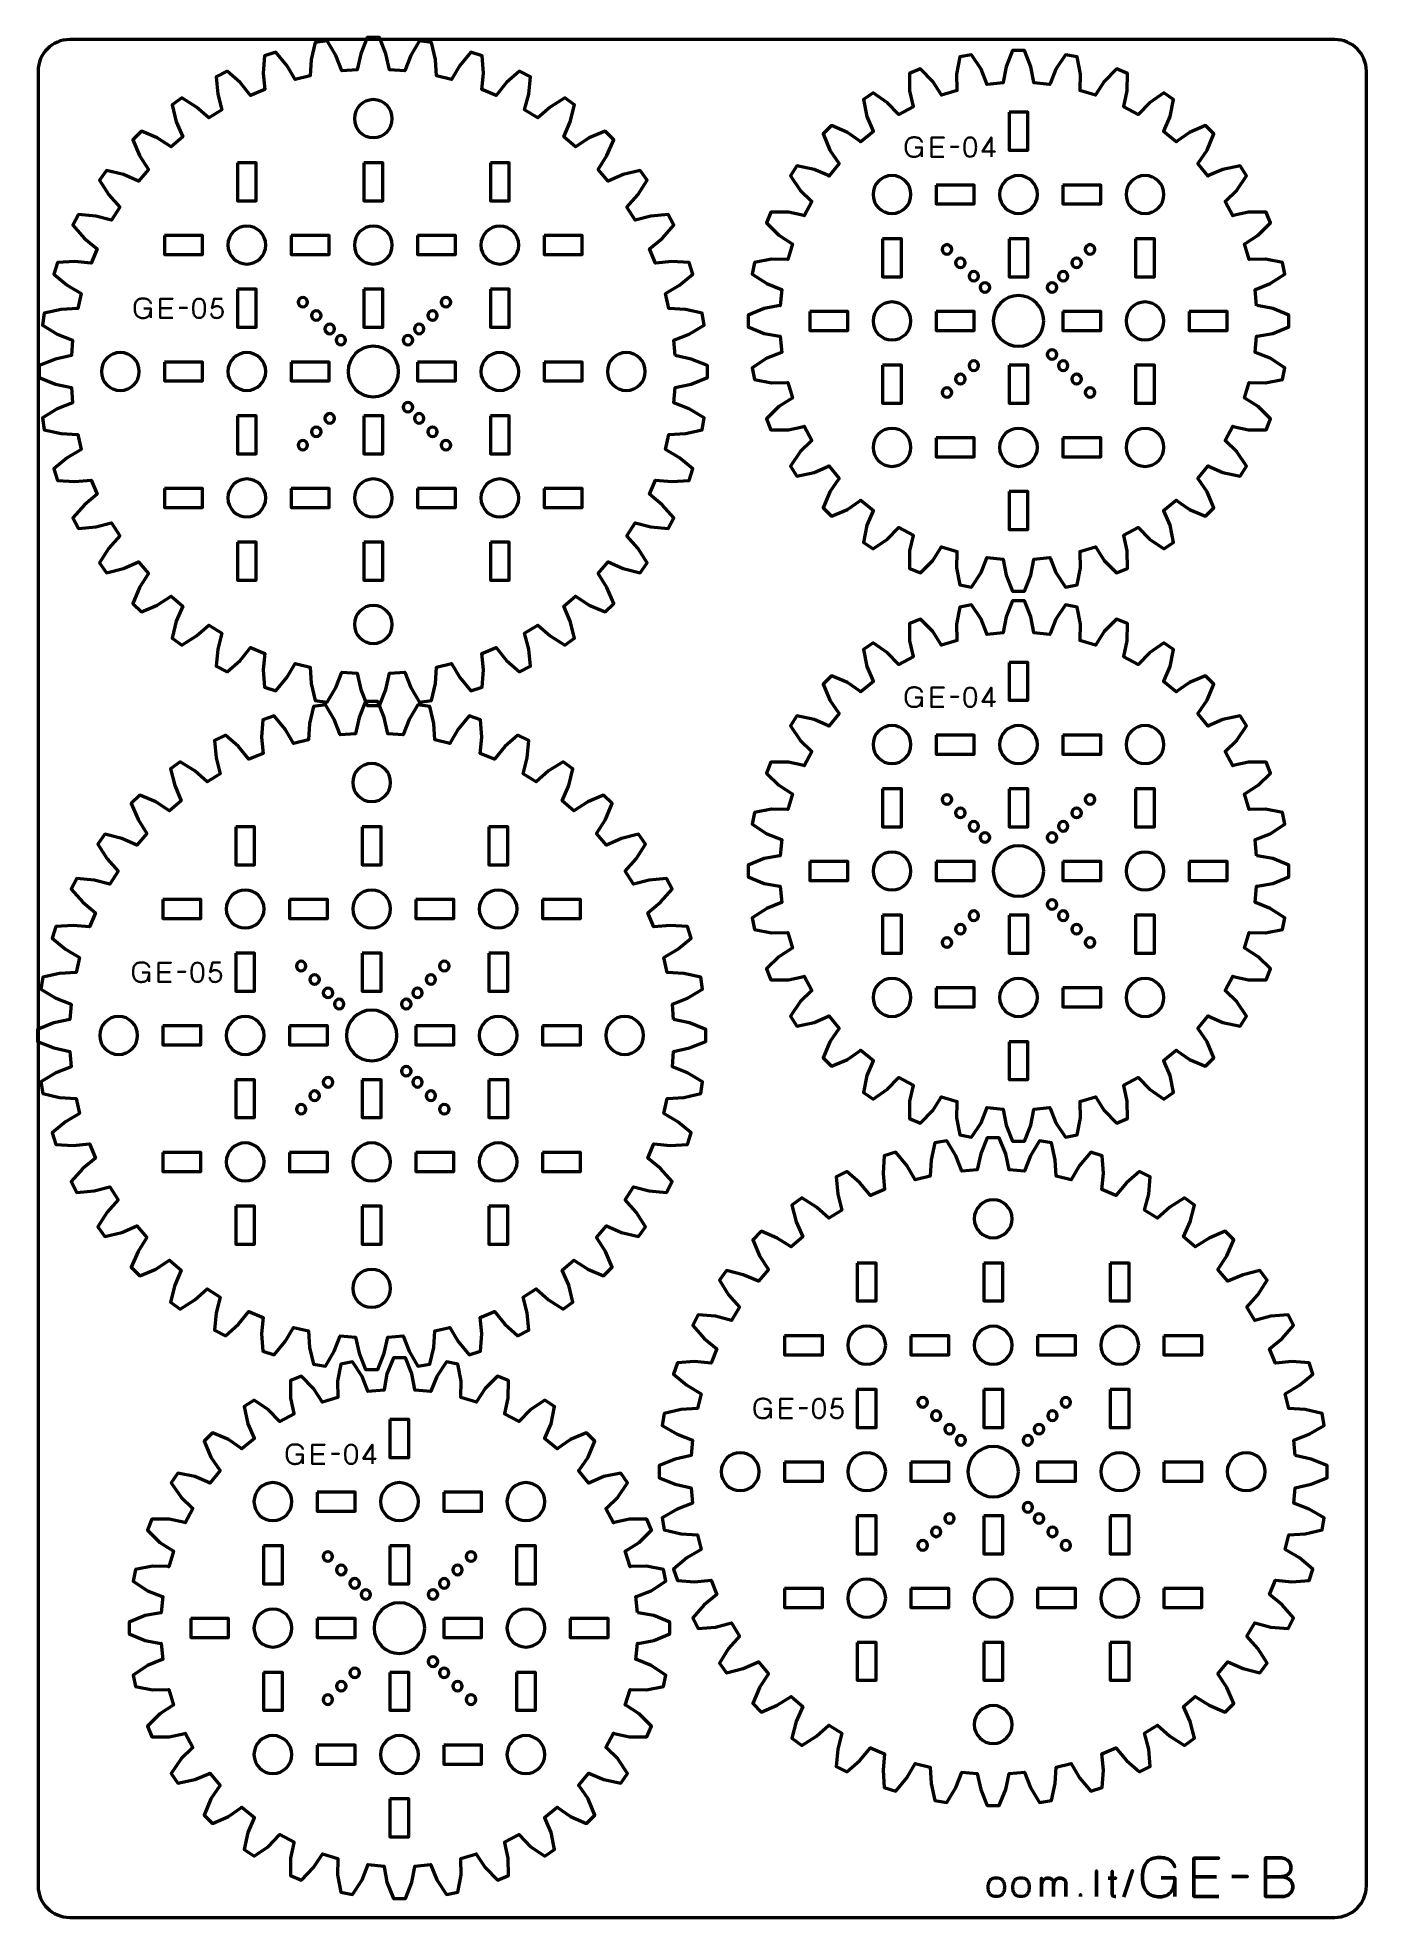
# Model space of a CAD drawing. Header units: centimetres. Extents: x -21 to 0, y -29.7 to 0.
import ezdxf

# ---------------------------------------------------------------- set-up
doc = ezdxf.new("R2010")
doc.units = ezdxf.units.CM
doc.header["$MEASUREMENT"] = 0
doc.layers.add('Layer 1', color=7, linetype='Continuous')

msp = doc.modelspace()

# ---------------------------------------------------------------- linework, layer by layer
at = {"layer": 'Layer 1', "color": 22, "lineweight": 53}
msp.add_open_spline([(-21.00003, -29.19995), (-21.00003, -29.19995), (-21.00003, -0.49992), (-21.00003, -0.49992), (-21.00003, -0.49992), (-21.00003, -0.22295), (-20.77694, 0.00004), (-20.49994, 0.00004), (-20.49994, 0.00004), (-20.49994, 0.00004), (-0.50008, 0.00004), (-0.50008, 0.00004), (-0.50008, 0.00004), (-0.22294, 0.00004), (0.00002, -0.22295), (0.00002, -0.49992), (0.00002, -0.49992), (0.00002, -0.49992), (0.00002, -29.19995), (0.00002, -29.19995), (0.00002, -29.19995), (0.00002, -29.47695), (-0.22294, -29.70004), (-0.50008, -29.70004), (-0.50008, -29.70004), (-0.50008, -29.70004), (-20.49994, -29.70004), (-20.49994, -29.70004), (-20.49994, -29.70004), (-20.77694, -29.70004), (-21.00003, -29.47695), (-21.00003, -29.19995)], degree=3, knots=[0, 0, 0, 0, 0.125, 0.125, 0.125, 0.125, 0.25, 0.25, 0.25, 0.25, 0.375, 0.375, 0.375, 0.375, 0.5, 0.5, 0.5, 0.5, 0.625, 0.625, 0.625, 0.625, 0.75, 0.75, 0.75, 0.75, 0.875, 0.875, 0.875, 0.875, 1, 1, 1, 1], dxfattribs=at)
at = {"layer": 'Layer 1', "color": 2, "lineweight": 53}
for points, knots in [([(-10.92753, -4.99624), (-10.92753, -4.99624), (-10.67322, -5.05241), (-10.67322, -5.05241), (-10.67322, -5.05241), (-10.67322, -5.05241), (-10.41858, -5.15425), (-10.41858, -5.15425), (-10.41858, -5.15425), (-10.41858, -5.15425), (-10.41858, -5.34563), (-10.41858, -5.34563), (-10.41858, -5.34563), (-10.41858, -5.34563), (-10.67322, -5.44752), (-10.67322, -5.44752), (-10.67322, -5.44752), (-10.67322, -5.44752), (-10.92753, -5.50342), (-10.92753, -5.50342), (-10.92753, -5.50342), (-10.92753, -5.50342), (-10.94659, -5.74597), (-10.94659, -5.74597), (-10.94659, -5.74597), (-10.94659, -5.74597), (-10.70429, -5.84124), (-10.70429, -5.84124), (-10.70429, -5.84124), (-10.70429, -5.84124), (-10.46875, -5.98151), (-10.46875, -5.98151), (-10.46875, -5.98151), (-10.46875, -5.98151), (-10.49863, -6.17056), (-10.49863, -6.17056), (-10.49863, -6.17056), (-10.49863, -6.17056), (-10.76603, -6.23136), (-10.76603, -6.23136), (-10.76603, -6.23136), (-10.76603, -6.23136), (-11.02611, -6.24697), (-11.02611, -6.24697), (-11.02611, -6.24697), (-11.02611, -6.24697), (-11.08281, -6.48349), (-11.08281, -6.48349), (-11.08281, -6.48349), (-11.08281, -6.48349), (-10.85823, -6.61547), (-10.85823, -6.61547), (-10.85823, -6.61547), (-10.85823, -6.61547), (-10.64759, -6.79104), (-10.64759, -6.79104), (-10.64759, -6.79104), (-10.64759, -6.79104), (-10.70661, -6.97294), (-10.70661, -6.97294), (-10.70661, -6.97294), (-10.70661, -6.97294), (-10.98017, -6.99112), (-10.98017, -6.99112), (-10.98017, -6.99112), (-10.98017, -6.99112), (-11.23947, -6.96583), (-11.23947, -6.96583), (-11.23947, -6.96583), (-11.23947, -6.96583), (-11.33267, -7.1906), (-11.33267, -7.1906), (-11.33267, -7.1906), (-11.33267, -7.1906), (-11.13146, -7.3561), (-11.13146, -7.3561), (-11.13146, -7.3561), (-11.13146, -7.3561), (-10.95084, -7.56234), (-10.95084, -7.56234), (-10.95084, -7.56234), (-10.95084, -7.56234), (-11.03767, -7.73289), (-11.03767, -7.73289), (-11.03767, -7.73289), (-11.03767, -7.73289), (-11.31064, -7.708), (-11.31064, -7.708), (-11.31064, -7.708), (-11.31064, -7.708), (-11.56281, -7.64261), (-11.56281, -7.64261), (-11.56281, -7.64261), (-11.56281, -7.64261), (-11.68995, -7.84979), (-11.68995, -7.84979), (-11.68995, -7.84979), (-11.68995, -7.84979), (-11.51709, -8.04488), (-11.51709, -8.04488), (-11.51709, -8.04488), (-11.51709, -8.04488), (-11.37104, -8.27675), (-11.37104, -8.27675), (-11.37104, -8.27675), (-11.37104, -8.27675), (-11.4835, -8.43169), (-11.4835, -8.43169), (-11.4835, -8.43169), (-11.4835, -8.43169), (-11.74936, -8.36432), (-11.74936, -8.36432), (-11.74936, -8.36432), (-11.74936, -8.36432), (-11.9882, -8.26016), (-11.9882, -8.26016), (-11.9882, -8.26016), (-11.9882, -8.26016), (-12.146, -8.44517), (-12.146, -8.44517), (-12.146, -8.44517), (-12.146, -8.44517), (-12.00579, -8.6647), (-12.00579, -8.6647), (-12.00579, -8.6647), (-12.00579, -8.6647), (-11.89792, -8.91669), (-11.89792, -8.91669), (-11.89792, -8.91669), (-11.89792, -8.91669), (-12.03314, -9.05211), (-12.03314, -9.05211), (-12.03314, -9.05211), (-12.03314, -9.05211), (-12.28513, -8.9441), (-12.28513, -8.9441), (-12.28513, -8.9441), (-12.28513, -8.9441), (-12.50466, -8.80384), (-12.50466, -8.80384), (-12.50466, -8.80384), (-12.50466, -8.80384), (-12.68967, -8.96183), (-12.68967, -8.96183), (-12.68967, -8.96183), (-12.68967, -8.96183), (-12.58551, -9.20068), (-12.58551, -9.20068), (-12.58551, -9.20068), (-12.58551, -9.20068), (-12.5184, -9.46634), (-12.5184, -9.46634), (-12.5184, -9.46634), (-12.5184, -9.46634), (-12.67308, -9.57879), (-12.67308, -9.57879), (-12.67308, -9.57879), (-12.67308, -9.57879), (-12.9052, -9.43276), (-12.9052, -9.43276), (-12.9052, -9.43276), (-12.9052, -9.43276), (-13.10004, -9.25989), (-13.10004, -9.25989), (-13.10004, -9.25989), (-13.10004, -9.25989), (-13.30744, -9.38702), (-13.30744, -9.38702), (-13.30744, -9.38702), (-13.30744, -9.38702), (-13.24185, -9.6392), (-13.24185, -9.6392), (-13.24185, -9.6392), (-13.24185, -9.6392), (-13.21715, -9.91217), (-13.21715, -9.91217), (-13.21715, -9.91217), (-13.21715, -9.91217), (-13.38749, -9.999), (-13.38749, -9.999), (-13.38749, -9.999), (-13.38749, -9.999), (-13.59393, -9.81843), (-13.59393, -9.81843), (-13.59393, -9.81843), (-13.59393, -9.81843), (-13.75929, -9.61736), (-13.75929, -9.61736), (-13.75929, -9.61736), (-13.75929, -9.61736), (-13.98401, -9.71036), (-13.98401, -9.71036), (-13.98401, -9.71036), (-13.98401, -9.71036), (-13.95877, -9.96966), (-13.95877, -9.96966), (-13.95877, -9.96966), (-13.95877, -9.96966), (-13.9771, -10.24322), (-13.9771, -10.24322), (-13.9771, -10.24322), (-13.9771, -10.24322), (-14.159, -10.3023), (-14.159, -10.3023), (-14.159, -10.3023), (-14.159, -10.3023), (-14.33457, -10.09179), (-14.33457, -10.09179), (-14.33457, -10.09179), (-14.33457, -10.09179), (-14.46654, -9.86702), (-14.46654, -9.86702), (-14.46654, -9.86702), (-14.46654, -9.86702), (-14.70286, -9.92392), (-14.70286, -9.92392), (-14.70286, -9.92392), (-14.70286, -9.92392), (-14.71847, -10.18401), (-14.71847, -10.18401), (-14.71847, -10.18401), (-14.71847, -10.18401), (-14.77927, -10.4512), (-14.77927, -10.4512), (-14.77927, -10.4512), (-14.77927, -10.4512), (-14.96833, -10.48113), (-14.96833, -10.48113), (-14.96833, -10.48113), (-14.96833, -10.48113), (-15.10879, -10.24574), (-15.10879, -10.24574), (-15.10879, -10.24574), (-15.10879, -10.24574), (-15.20392, -10.00324), (-15.20392, -10.00324), (-15.20392, -10.00324), (-15.20392, -10.00324), (-15.44641, -10.02235), (-15.44641, -10.02235), (-15.44641, -10.02235), (-15.44641, -10.02235), (-15.50252, -10.2768), (-15.50252, -10.2768), (-15.50252, -10.2768), (-15.50252, -10.2768), (-15.60442, -10.53125), (-15.60442, -10.53125), (-15.60442, -10.53125), (-15.60442, -10.53125), (-15.7956, -10.53125), (-15.7956, -10.53125), (-15.7956, -10.53125), (-15.7956, -10.53125), (-15.89748, -10.2768), (-15.89748, -10.2768), (-15.89748, -10.2768), (-15.89748, -10.2768), (-15.95359, -10.02235), (-15.95359, -10.02235), (-15.95359, -10.02235), (-15.95359, -10.02235), (-16.19608, -10.00324), (-16.19608, -10.00324), (-16.19608, -10.00324), (-16.19608, -10.00324), (-16.29121, -10.24574), (-16.29121, -10.24574), (-16.29121, -10.24574), (-16.29121, -10.24574), (-16.43168, -10.48113), (-16.43168, -10.48113), (-16.43168, -10.48113), (-16.43168, -10.48113), (-16.62073, -10.4512), (-16.62073, -10.4512), (-16.62073, -10.4512), (-16.62073, -10.4512), (-16.68153, -10.18401), (-16.68153, -10.18401), (-16.68153, -10.18401), (-16.68153, -10.18401), (-16.69714, -9.92392), (-16.69714, -9.92392), (-16.69714, -9.92392), (-16.69714, -9.92392), (-16.93346, -9.86702), (-16.93346, -9.86702), (-16.93346, -9.86702), (-16.93346, -9.86702), (-17.06562, -10.09179), (-17.06562, -10.09179), (-17.06562, -10.09179), (-17.06562, -10.09179), (-17.24101, -10.3023), (-17.24101, -10.3023), (-17.24101, -10.3023), (-17.24101, -10.3023), (-17.4231, -10.24322), (-17.4231, -10.24322), (-17.4231, -10.24322), (-17.4231, -10.24322), (-17.44123, -9.96966), (-17.44123, -9.96966), (-17.44123, -9.96966), (-17.44123, -9.96966), (-17.41599, -9.71036), (-17.41599, -9.71036), (-17.41599, -9.71036), (-17.41599, -9.71036), (-17.64071, -9.61736), (-17.64071, -9.61736), (-17.64071, -9.61736), (-17.64071, -9.61736), (-17.80626, -9.81843), (-17.80626, -9.81843), (-17.80626, -9.81843), (-17.80626, -9.81843), (-18.01251, -9.999), (-18.01251, -9.999), (-18.01251, -9.999), (-18.01251, -9.999), (-18.18285, -9.91217), (-18.18285, -9.91217), (-18.18285, -9.91217), (-18.18285, -9.91217), (-18.15815, -9.6392), (-18.15815, -9.6392), (-18.15815, -9.6392), (-18.15815, -9.6392), (-18.09277, -9.38702), (-18.09277, -9.38702), (-18.09277, -9.38702), (-18.09277, -9.38702), (-18.29996, -9.25989), (-18.29996, -9.25989), (-18.29996, -9.25989), (-18.29996, -9.25989), (-18.49499, -9.43276), (-18.49499, -9.43276), (-18.49499, -9.43276), (-18.49499, -9.43276), (-18.72692, -9.57879), (-18.72692, -9.57879), (-18.72692, -9.57879), (-18.72692, -9.57879), (-18.8818, -9.46634), (-18.8818, -9.46634), (-18.8818, -9.46634), (-18.8818, -9.46634), (-18.81449, -9.20068), (-18.81449, -9.20068), (-18.81449, -9.20068), (-18.81449, -9.20068), (-18.71033, -8.96183), (-18.71033, -8.96183), (-18.71033, -8.96183), (-18.71033, -8.96183), (-18.89534, -8.80384), (-18.89534, -8.80384), (-18.89534, -8.80384), (-18.89534, -8.80384), (-19.11487, -8.9441), (-19.11487, -8.9441), (-19.11487, -8.9441), (-19.11487, -8.9441), (-19.36686, -9.05211), (-19.36686, -9.05211), (-19.36686, -9.05211), (-19.36686, -9.05211), (-19.50228, -8.91669), (-19.50228, -8.91669), (-19.50228, -8.91669), (-19.50228, -8.91669), (-19.39421, -8.6647), (-19.39421, -8.6647), (-19.39421, -8.6647), (-19.39421, -8.6647), (-19.25395, -8.44517), (-19.25395, -8.44517), (-19.25395, -8.44517), (-19.25395, -8.44517), (-19.41199, -8.26016), (-19.41199, -8.26016), (-19.41199, -8.26016), (-19.41199, -8.26016), (-19.65083, -8.36432), (-19.65083, -8.36432), (-19.65083, -8.36432), (-19.65083, -8.36432), (-19.9165, -8.43169), (-19.9165, -8.43169), (-19.9165, -8.43169), (-19.9165, -8.43169), (-20.02896, -8.27675), (-20.02896, -8.27675), (-20.02896, -8.27675), (-20.02896, -8.27675), (-19.88291, -8.04488), (-19.88291, -8.04488), (-19.88291, -8.04488), (-19.88291, -8.04488), (-19.71005, -7.84979), (-19.71005, -7.84979), (-19.71005, -7.84979), (-19.71005, -7.84979), (-19.83719, -7.64261), (-19.83719, -7.64261), (-19.83719, -7.64261), (-19.83719, -7.64261), (-20.08937, -7.708), (-20.08937, -7.708), (-20.08937, -7.708), (-20.08937, -7.708), (-20.36234, -7.73289), (-20.36234, -7.73289), (-20.36234, -7.73289), (-20.36234, -7.73289), (-20.44916, -7.56234), (-20.44916, -7.56234), (-20.44916, -7.56234), (-20.44916, -7.56234), (-20.26854, -7.3561), (-20.26854, -7.3561), (-20.26854, -7.3561), (-20.26854, -7.3561), (-20.06753, -7.1906), (-20.06753, -7.1906), (-20.06753, -7.1906), (-20.06753, -7.1906), (-20.16053, -6.96583), (-20.16053, -6.96583), (-20.16053, -6.96583), (-20.16053, -6.96583), (-20.41983, -6.99112), (-20.41983, -6.99112), (-20.41983, -6.99112), (-20.41983, -6.99112), (-20.69339, -6.97294), (-20.69339, -6.97294), (-20.69339, -6.97294), (-20.69339, -6.97294), (-20.75241, -6.79104), (-20.75241, -6.79104), (-20.75241, -6.79104), (-20.75241, -6.79104), (-20.54196, -6.61547), (-20.54196, -6.61547), (-20.54196, -6.61547), (-20.54196, -6.61547), (-20.31719, -6.48349), (-20.31719, -6.48349), (-20.31719, -6.48349), (-20.31719, -6.48349), (-20.37409, -6.24697), (-20.37409, -6.24697), (-20.37409, -6.24697), (-20.37409, -6.24697), (-20.63397, -6.23136), (-20.63397, -6.23136), (-20.63397, -6.23136), (-20.63397, -6.23136), (-20.90137, -6.17056), (-20.90137, -6.17056), (-20.90137, -6.17056), (-20.90137, -6.17056), (-20.93125, -5.98151), (-20.93125, -5.98151), (-20.93125, -5.98151), (-20.93125, -5.98151), (-20.69591, -5.84124), (-20.69591, -5.84124), (-20.69591, -5.84124), (-20.69591, -5.84124), (-20.45341, -5.74597), (-20.45341, -5.74597), (-20.45341, -5.74597), (-20.45341, -5.74597), (-20.47247, -5.50342), (-20.47247, -5.50342), (-20.47247, -5.50342), (-20.47247, -5.50342), (-20.72697, -5.44752), (-20.72697, -5.44752), (-20.72697, -5.44752), (-20.72697, -5.44752), (-20.98142, -5.34563), (-20.98142, -5.34563), (-20.98142, -5.34563), (-20.98142, -5.34563), (-20.98142, -5.15425), (-20.98142, -5.15425), (-20.98142, -5.15425), (-20.98142, -5.15425), (-20.72697, -5.05241), (-20.72697, -5.05241), (-20.72697, -5.05241), (-20.72697, -5.05241), (-20.47247, -4.99624), (-20.47247, -4.99624), (-20.47247, -4.99624), (-20.47247, -4.99624), (-20.45341, -4.75375), (-20.45341, -4.75375), (-20.45341, -4.75375), (-20.45341, -4.75375), (-20.69591, -4.65863), (-20.69591, -4.65863), (-20.69591, -4.65863), (-20.69591, -4.65863), (-20.93125, -4.51817), (-20.93125, -4.51817), (-20.93125, -4.51817), (-20.93125, -4.51817), (-20.90137, -4.3293), (-20.90137, -4.3293), (-20.90137, -4.3293), (-20.90137, -4.3293), (-20.63397, -4.26855), (-20.63397, -4.26855), (-20.63397, -4.26855), (-20.63397, -4.26855), (-20.37409, -4.2527), (-20.37409, -4.2527), (-20.37409, -4.2527), (-20.37409, -4.2527), (-20.31719, -4.01637), (-20.31719, -4.01637), (-20.31719, -4.01637), (-20.31719, -4.01637), (-20.54196, -3.8844), (-20.54196, -3.8844), (-20.54196, -3.8844), (-20.54196, -3.8844), (-20.75241, -3.70887), (-20.75241, -3.70887), (-20.75241, -3.70887), (-20.75241, -3.70887), (-20.69339, -3.52693), (-20.69339, -3.52693), (-20.69339, -3.52693), (-20.69339, -3.52693), (-20.41983, -3.5086), (-20.41983, -3.5086), (-20.41983, -3.5086), (-20.41983, -3.5086), (-20.16053, -3.53389), (-20.16053, -3.53389), (-20.16053, -3.53389), (-20.16053, -3.53389), (-20.06753, -3.30933), (-20.06753, -3.30933), (-20.06753, -3.30933), (-20.06753, -3.30933), (-20.26854, -3.14378), (-20.26854, -3.14378), (-20.26854, -3.14378), (-20.26854, -3.14378), (-20.44916, -2.93732), (-20.44916, -2.93732), (-20.44916, -2.93732), (-20.44916, -2.93732), (-20.36234, -2.76698), (-20.36234, -2.76698), (-20.36234, -2.76698), (-20.36234, -2.76698), (-20.08937, -2.79187), (-20.08937, -2.79187), (-20.08937, -2.79187), (-20.08937, -2.79187), (-19.83719, -2.85727), (-19.83719, -2.85727), (-19.83719, -2.85727), (-19.83719, -2.85727), (-19.71005, -2.64989), (-19.71005, -2.64989), (-19.71005, -2.64989), (-19.71005, -2.64989), (-19.88291, -2.45505), (-19.88291, -2.45505), (-19.88291, -2.45505), (-19.88291, -2.45505), (-20.02896, -2.22297), (-20.02896, -2.22297), (-20.02896, -2.22297), (-20.02896, -2.22297), (-19.9165, -2.06823), (-19.9165, -2.06823), (-19.9165, -2.06823), (-19.9165, -2.06823), (-19.65083, -2.13534), (-19.65083, -2.13534), (-19.65083, -2.13534), (-19.65083, -2.13534), (-19.41199, -2.23956), (-19.41199, -2.23956), (-19.41199, -2.23956), (-19.41199, -2.23956), (-19.25395, -2.0547), (-19.25395, -2.0547), (-19.25395, -2.0547), (-19.25395, -2.0547), (-19.39421, -1.83496), (-19.39421, -1.83496), (-19.39421, -1.83496), (-19.39421, -1.83496), (-19.50228, -1.58303), (-19.50228, -1.58303), (-19.50228, -1.58303), (-19.50228, -1.58303), (-19.36686, -1.44776), (-19.36686, -1.44776), (-19.36686, -1.44776), (-19.36686, -1.44776), (-19.11487, -1.55581), (-19.11487, -1.55581), (-19.11487, -1.55581), (-19.11487, -1.55581), (-18.89534, -1.69588), (-18.89534, -1.69588), (-18.89534, -1.69588), (-18.89534, -1.69588), (-18.71033, -1.53803), (-18.71033, -1.53803), (-18.71033, -1.53803), (-18.71033, -1.53803), (-18.81449, -1.29919), (-18.81449, -1.29919), (-18.81449, -1.29919), (-18.81449, -1.29919), (-18.8818, -1.03339), (-18.8818, -1.03339), (-18.8818, -1.03339), (-18.8818, -1.03339), (-18.72692, -0.92087), (-18.72692, -0.92087), (-18.72692, -0.92087), (-18.72692, -0.92087), (-18.49499, -1.06692), (-18.49499, -1.06692), (-18.49499, -1.06692), (-18.49499, -1.06692), (-18.29996, -1.23978), (-18.29996, -1.23978), (-18.29996, -1.23978), (-18.29996, -1.23978), (-18.09277, -1.11285), (-18.09277, -1.11285), (-18.09277, -1.11285), (-18.09277, -1.11285), (-18.15815, -0.86071), (-18.15815, -0.86071), (-18.15815, -0.86071), (-18.15815, -0.86071), (-18.18285, -0.5875), (-18.18285, -0.5875), (-18.18285, -0.5875), (-18.18285, -0.5875), (-18.01251, -0.50073), (-18.01251, -0.50073), (-18.01251, -0.50073), (-18.01251, -0.50073), (-17.80626, -0.68129), (-17.80626, -0.68129), (-17.80626, -0.68129), (-17.80626, -0.68129), (-17.64071, -0.8825), (-17.64071, -0.8825), (-17.64071, -0.8825), (-17.64071, -0.8825), (-17.41599, -0.7893), (-17.41599, -0.7893), (-17.41599, -0.7893), (-17.41599, -0.7893), (-17.44123, -0.53022), (-17.44123, -0.53022), (-17.44123, -0.53022), (-17.44123, -0.53022), (-17.4231, -0.25664), (-17.4231, -0.25664), (-17.4231, -0.25664), (-17.4231, -0.25664), (-17.24101, -0.19742), (-17.24101, -0.19742), (-17.24101, -0.19742), (-17.24101, -0.19742), (-17.06562, -0.40812), (-17.06562, -0.40812), (-17.06562, -0.40812), (-17.06562, -0.40812), (-16.93346, -0.63264), (-16.93346, -0.63264), (-16.93346, -0.63264), (-16.93346, -0.63264), (-16.69714, -0.57594), (-16.69714, -0.57594), (-16.69714, -0.57594), (-16.69714, -0.57594), (-16.68153, -0.31586), (-16.68153, -0.31586), (-16.68153, -0.31586), (-16.68153, -0.31586), (-16.62073, -0.04848), (-16.62073, -0.04848), (-16.62073, -0.04848), (-16.62073, -0.04848), (-16.43168, -0.01859), (-16.43168, -0.01859), (-16.43168, -0.01859), (-16.43168, -0.01859), (-16.29121, -0.25412), (-16.29121, -0.25412), (-16.29121, -0.25412), (-16.29121, -0.25412), (-16.19608, -0.49648), (-16.19608, -0.49648), (-16.19608, -0.49648), (-16.19608, -0.49648), (-15.95359, -0.47756), (-15.95359, -0.47756), (-15.95359, -0.47756), (-15.95359, -0.47756), (-15.89748, -0.22306), (-15.89748, -0.22306), (-15.89748, -0.22306), (-15.89748, -0.22306), (-15.7956, 0.03139), (-15.7956, 0.03139), (-15.7956, 0.03139), (-15.7956, 0.03139), (-15.60442, 0.03139), (-15.60442, 0.03139), (-15.60442, 0.03139), (-15.60442, 0.03139), (-15.50252, -0.22306), (-15.50252, -0.22306), (-15.50252, -0.22306), (-15.50252, -0.22306), (-15.44641, -0.47756), (-15.44641, -0.47756), (-15.44641, -0.47756), (-15.44641, -0.47756), (-15.20392, -0.49648), (-15.20392, -0.49648), (-15.20392, -0.49648), (-15.20392, -0.49648), (-15.10879, -0.25412), (-15.10879, -0.25412), (-15.10879, -0.25412), (-15.10879, -0.25412), (-14.96833, -0.01859), (-14.96833, -0.01859), (-14.96833, -0.01859), (-14.96833, -0.01859), (-14.77927, -0.04848), (-14.77927, -0.04848), (-14.77927, -0.04848), (-14.77927, -0.04848), (-14.71847, -0.31586), (-14.71847, -0.31586), (-14.71847, -0.31586), (-14.71847, -0.31586), (-14.70286, -0.57594), (-14.70286, -0.57594), (-14.70286, -0.57594), (-14.70286, -0.57594), (-14.46654, -0.63264), (-14.46654, -0.63264), (-14.46654, -0.63264), (-14.46654, -0.63264), (-14.33457, -0.40812), (-14.33457, -0.40812), (-14.33457, -0.40812), (-14.33457, -0.40812), (-14.159, -0.19742), (-14.159, -0.19742), (-14.159, -0.19742), (-14.159, -0.19742), (-13.9771, -0.25664), (-13.9771, -0.25664), (-13.9771, -0.25664), (-13.9771, -0.25664), (-13.95877, -0.53022), (-13.95877, -0.53022), (-13.95877, -0.53022), (-13.95877, -0.53022), (-13.98401, -0.7893), (-13.98401, -0.7893), (-13.98401, -0.7893), (-13.98401, -0.7893), (-13.75929, -0.8825), (-13.75929, -0.8825), (-13.75929, -0.8825), (-13.75929, -0.8825), (-13.59393, -0.68129), (-13.59393, -0.68129), (-13.59393, -0.68129), (-13.59393, -0.68129), (-13.38749, -0.50073), (-13.38749, -0.50073), (-13.38749, -0.50073), (-13.38749, -0.50073), (-13.21715, -0.5875), (-13.21715, -0.5875), (-13.21715, -0.5875), (-13.21715, -0.5875), (-13.24185, -0.86071), (-13.24185, -0.86071), (-13.24185, -0.86071), (-13.24185, -0.86071), (-13.30744, -1.11285), (-13.30744, -1.11285), (-13.30744, -1.11285), (-13.30744, -1.11285), (-13.10004, -1.23978), (-13.10004, -1.23978), (-13.10004, -1.23978), (-13.10004, -1.23978), (-12.9052, -1.06692), (-12.9052, -1.06692), (-12.9052, -1.06692), (-12.9052, -1.06692), (-12.67308, -0.92087), (-12.67308, -0.92087), (-12.67308, -0.92087), (-12.67308, -0.92087), (-12.5184, -1.03339), (-12.5184, -1.03339), (-12.5184, -1.03339), (-12.5184, -1.03339), (-12.58551, -1.29919), (-12.58551, -1.29919), (-12.58551, -1.29919), (-12.58551, -1.29919), (-12.68967, -1.53803), (-12.68967, -1.53803), (-12.68967, -1.53803), (-12.68967, -1.53803), (-12.50466, -1.69588), (-12.50466, -1.69588), (-12.50466, -1.69588), (-12.50466, -1.69588), (-12.28513, -1.55581), (-12.28513, -1.55581), (-12.28513, -1.55581), (-12.28513, -1.55581), (-12.03314, -1.44776), (-12.03314, -1.44776), (-12.03314, -1.44776), (-12.03314, -1.44776), (-11.89792, -1.58303), (-11.89792, -1.58303), (-11.89792, -1.58303), (-11.89792, -1.58303), (-12.00579, -1.83496), (-12.00579, -1.83496), (-12.00579, -1.83496), (-12.00579, -1.83496), (-12.146, -2.0547), (-12.146, -2.0547), (-12.146, -2.0547), (-12.146, -2.0547), (-11.9882, -2.23956), (-11.9882, -2.23956), (-11.9882, -2.23956), (-11.9882, -2.23956), (-11.74936, -2.13534), (-11.74936, -2.13534), (-11.74936, -2.13534), (-11.74936, -2.13534), (-11.4835, -2.06823), (-11.4835, -2.06823), (-11.4835, -2.06823), (-11.4835, -2.06823), (-11.37104, -2.22297), (-11.37104, -2.22297), (-11.37104, -2.22297), (-11.37104, -2.22297), (-11.51709, -2.45505), (-11.51709, -2.45505), (-11.51709, -2.45505), (-11.51709, -2.45505), (-11.68995, -2.64989), (-11.68995, -2.64989), (-11.68995, -2.64989), (-11.68995, -2.64989), (-11.56281, -2.85727), (-11.56281, -2.85727), (-11.56281, -2.85727), (-11.56281, -2.85727), (-11.31064, -2.79187), (-11.31064, -2.79187), (-11.31064, -2.79187), (-11.31064, -2.79187), (-11.03767, -2.76698), (-11.03767, -2.76698), (-11.03767, -2.76698), (-11.03767, -2.76698), (-10.95084, -2.93732), (-10.95084, -2.93732), (-10.95084, -2.93732), (-10.95084, -2.93732), (-11.13146, -3.14378), (-11.13146, -3.14378), (-11.13146, -3.14378), (-11.13146, -3.14378), (-11.33267, -3.30933), (-11.33267, -3.30933), (-11.33267, -3.30933), (-11.33267, -3.30933), (-11.23947, -3.53389), (-11.23947, -3.53389), (-11.23947, -3.53389), (-11.23947, -3.53389), (-10.98017, -3.5086), (-10.98017, -3.5086), (-10.98017, -3.5086), (-10.98017, -3.5086), (-10.70661, -3.52693), (-10.70661, -3.52693), (-10.70661, -3.52693), (-10.70661, -3.52693), (-10.64759, -3.70887), (-10.64759, -3.70887), (-10.64759, -3.70887), (-10.64759, -3.70887), (-10.85823, -3.8844), (-10.85823, -3.8844), (-10.85823, -3.8844), (-10.85823, -3.8844), (-11.08281, -4.01637), (-11.08281, -4.01637), (-11.08281, -4.01637), (-11.08281, -4.01637), (-11.02611, -4.2527), (-11.02611, -4.2527), (-11.02611, -4.2527), (-11.02611, -4.2527), (-10.76603, -4.26855), (-10.76603, -4.26855), (-10.76603, -4.26855), (-10.76603, -4.26855), (-10.49863, -4.3293), (-10.49863, -4.3293), (-10.49863, -4.3293), (-10.49863, -4.3293), (-10.46875, -4.51817), (-10.46875, -4.51817), (-10.46875, -4.51817), (-10.46875, -4.51817), (-10.70429, -4.65863), (-10.70429, -4.65863), (-10.70429, -4.65863), (-10.70429, -4.65863), (-10.94659, -4.75375), (-10.94659, -4.75375), (-10.94659, -4.75375), (-10.94659, -4.75375), (-10.92753, -4.99624), (-10.92753, -4.99624)], [0, 0, 0, 0, 0.00416667, 0.00416667, 0.00416667, 0.00416667, 0.00833333, 0.00833333, 0.00833333, 0.00833333, 0.0125, 0.0125, 0.0125, 0.0125, 0.01666667, 0.01666667, 0.01666667, 0.01666667, 0.02083333, 0.02083333, 0.02083333, 0.02083333, 0.025, 0.025, 0.025, 0.025, 0.02916667, 0.02916667, 0.02916667, 0.02916667, 0.03333333, 0.03333333, 0.03333333, 0.03333333, 0.0375, 0.0375, 0.0375, 0.0375, 0.04166667, 0.04166667, 0.04166667, 0.04166667, 0.04583333, 0.04583333, 0.04583333, 0.04583333, 0.05, 0.05, 0.05, 0.05, 0.05416667, 0.05416667, 0.05416667, 0.05416667, 0.05833333, 0.05833333, 0.05833333, 0.05833333, 0.0625, 0.0625, 0.0625, 0.0625, 0.06666667, 0.06666667, 0.06666667, 0.06666667, 0.07083333, 0.07083333, 0.07083333, 0.07083333, 0.075, 0.075, 0.075, 0.075, 0.07916667, 0.07916667, 0.07916667, 0.07916667, 0.08333333, 0.08333333, 0.08333333, 0.08333333, 0.0875, 0.0875, 0.0875, 0.0875, 0.09166667, 0.09166667, 0.09166667, 0.09166667, 0.09583333, 0.09583333, 0.09583333, 0.09583333, 0.1, 0.1, 0.1, 0.1, 0.10416667, 0.10416667, 0.10416667, 0.10416667, 0.10833333, 0.10833333, 0.10833333, 0.10833333, 0.1125, 0.1125, 0.1125, 0.1125, 0.11666667, 0.11666667, 0.11666667, 0.11666667, 0.12083333, 0.12083333, 0.12083333, 0.12083333, 0.125, 0.125, 0.125, 0.125, 0.12916667, 0.12916667, 0.12916667, 0.12916667, 0.13333333, 0.13333333, 0.13333333, 0.13333333, 0.1375, 0.1375, 0.1375, 0.1375, 0.14166667, 0.14166667, 0.14166667, 0.14166667, 0.14583333, 0.14583333, 0.14583333, 0.14583333, 0.15, 0.15, 0.15, 0.15, 0.15416667, 0.15416667, 0.15416667, 0.15416667, 0.15833333, 0.15833333, 0.15833333, 0.15833333, 0.1625, 0.1625, 0.1625, 0.1625, 0.16666667, 0.16666667, 0.16666667, 0.16666667, 0.17083333, 0.17083333, 0.17083333, 0.17083333, 0.175, 0.175, 0.175, 0.175, 0.17916667, 0.17916667, 0.17916667, 0.17916667, 0.18333333, 0.18333333, 0.18333333, 0.18333333, 0.1875, 0.1875, 0.1875, 0.1875, 0.19166667, 0.19166667, 0.19166667, 0.19166667, 0.19583333, 0.19583333, 0.19583333, 0.19583333, 0.2, 0.2, 0.2, 0.2, 0.20416667, 0.20416667, 0.20416667, 0.20416667, 0.20833333, 0.20833333, 0.20833333, 0.20833333, 0.2125, 0.2125, 0.2125, 0.2125, 0.21666667, 0.21666667, 0.21666667, 0.21666667, 0.22083333, 0.22083333, 0.22083333, 0.22083333, 0.225, 0.225, 0.225, 0.225, 0.22916667, 0.22916667, 0.22916667, 0.22916667, 0.23333333, 0.23333333, 0.23333333, 0.23333333, 0.2375, 0.2375, 0.2375, 0.2375, 0.24166667, 0.24166667, 0.24166667, 0.24166667, 0.24583333, 0.24583333, 0.24583333, 0.24583333, 0.25, 0.25, 0.25, 0.25, 0.25416667, 0.25416667, 0.25416667, 0.25416667, 0.25833333, 0.25833333, 0.25833333, 0.25833333, 0.2625, 0.2625, 0.2625, 0.2625, 0.26666667, 0.26666667, 0.26666667, 0.26666667, 0.27083333, 0.27083333, 0.27083333, 0.27083333, 0.275, 0.275, 0.275, 0.275, 0.27916667, 0.27916667, 0.27916667, 0.27916667, 0.28333333, 0.28333333, 0.28333333, 0.28333333, 0.2875, 0.2875, 0.2875, 0.2875, 0.29166667, 0.29166667, 0.29166667, 0.29166667, 0.29583333, 0.29583333, 0.29583333, 0.29583333, 0.3, 0.3, 0.3, 0.3, 0.30416667, 0.30416667, 0.30416667, 0.30416667, 0.30833333, 0.30833333, 0.30833333, 0.30833333, 0.3125, 0.3125, 0.3125, 0.3125, 0.31666667, 0.31666667, 0.31666667, 0.31666667, 0.32083333, 0.32083333, 0.32083333, 0.32083333, 0.325, 0.325, 0.325, 0.325, 0.32916667, 0.32916667, 0.32916667, 0.32916667, 0.33333333, 0.33333333, 0.33333333, 0.33333333, 0.3375, 0.3375, 0.3375, 0.3375, 0.34166667, 0.34166667, 0.34166667, 0.34166667, 0.34583333, 0.34583333, 0.34583333, 0.34583333, 0.35, 0.35, 0.35, 0.35, 0.35416667, 0.35416667, 0.35416667, 0.35416667, 0.35833333, 0.35833333, 0.35833333, 0.35833333, 0.3625, 0.3625, 0.3625, 0.3625, 0.36666667, 0.36666667, 0.36666667, 0.36666667, 0.37083333, 0.37083333, 0.37083333, 0.37083333, 0.375, 0.375, 0.375, 0.375, 0.37916667, 0.37916667, 0.37916667, 0.37916667, 0.38333333, 0.38333333, 0.38333333, 0.38333333, 0.3875, 0.3875, 0.3875, 0.3875, 0.39166667, 0.39166667, 0.39166667, 0.39166667, 0.39583333, 0.39583333, 0.39583333, 0.39583333, 0.4, 0.4, 0.4, 0.4, 0.40416667, 0.40416667, 0.40416667, 0.40416667, 0.40833333, 0.40833333, 0.40833333, 0.40833333, 0.4125, 0.4125, 0.4125, 0.4125, 0.41666667, 0.41666667, 0.41666667, 0.41666667, 0.42083333, 0.42083333, 0.42083333, 0.42083333, 0.425, 0.425, 0.425, 0.425, 0.42916667, 0.42916667, 0.42916667, 0.42916667, 0.43333333, 0.43333333, 0.43333333, 0.43333333, 0.4375, 0.4375, 0.4375, 0.4375, 0.44166667, 0.44166667, 0.44166667, 0.44166667, 0.44583333, 0.44583333, 0.44583333, 0.44583333, 0.45, 0.45, 0.45, 0.45, 0.45416667, 0.45416667, 0.45416667, 0.45416667, 0.45833333, 0.45833333, 0.45833333, 0.45833333, 0.4625, 0.4625, 0.4625, 0.4625, 0.46666667, 0.46666667, 0.46666667, 0.46666667, 0.47083333, 0.47083333, 0.47083333, 0.47083333, 0.475, 0.475, 0.475, 0.475, 0.47916667, 0.47916667, 0.47916667, 0.47916667, 0.48333333, 0.48333333, 0.48333333, 0.48333333, 0.4875, 0.4875, 0.4875, 0.4875, 0.49166667, 0.49166667, 0.49166667, 0.49166667, 0.49583333, 0.49583333, 0.49583333, 0.49583333, 0.5, 0.5, 0.5, 0.5, 0.50416667, 0.50416667, 0.50416667, 0.50416667, 0.50833333, 0.50833333, 0.50833333, 0.50833333, 0.5125, 0.5125, 0.5125, 0.5125, 0.51666667, 0.51666667, 0.51666667, 0.51666667, 0.52083333, 0.52083333, 0.52083333, 0.52083333, 0.525, 0.525, 0.525, 0.525, 0.52916667, 0.52916667, 0.52916667, 0.52916667, 0.53333333, 0.53333333, 0.53333333, 0.53333333, 0.5375, 0.5375, 0.5375, 0.5375, 0.54166667, 0.54166667, 0.54166667, 0.54166667, 0.54583333, 0.54583333, 0.54583333, 0.54583333, 0.55, 0.55, 0.55, 0.55, 0.55416667, 0.55416667, 0.55416667, 0.55416667, 0.55833333, 0.55833333, 0.55833333, 0.55833333, 0.5625, 0.5625, 0.5625, 0.5625, 0.56666667, 0.56666667, 0.56666667, 0.56666667, 0.57083333, 0.57083333, 0.57083333, 0.57083333, 0.575, 0.575, 0.575, 0.575, 0.57916667, 0.57916667, 0.57916667, 0.57916667, 0.58333333, 0.58333333, 0.58333333, 0.58333333, 0.5875, 0.5875, 0.5875, 0.5875, 0.59166667, 0.59166667, 0.59166667, 0.59166667, 0.59583333, 0.59583333, 0.59583333, 0.59583333, 0.6, 0.6, 0.6, 0.6, 0.60416667, 0.60416667, 0.60416667, 0.60416667, 0.60833333, 0.60833333, 0.60833333, 0.60833333, 0.6125, 0.6125, 0.6125, 0.6125, 0.61666667, 0.61666667, 0.61666667, 0.61666667, 0.62083333, 0.62083333, 0.62083333, 0.62083333, 0.625, 0.625, 0.625, 0.625, 0.62916667, 0.62916667, 0.62916667, 0.62916667, 0.63333333, 0.63333333, 0.63333333, 0.63333333, 0.6375, 0.6375, 0.6375, 0.6375, 0.64166667, 0.64166667, 0.64166667, 0.64166667, 0.64583333, 0.64583333, 0.64583333, 0.64583333, 0.65, 0.65, 0.65, 0.65, 0.65416667, 0.65416667, 0.65416667, 0.65416667, 0.65833333, 0.65833333, 0.65833333, 0.65833333, 0.6625, 0.6625, 0.6625, 0.6625, 0.66666667, 0.66666667, 0.66666667, 0.66666667, 0.67083333, 0.67083333, 0.67083333, 0.67083333, 0.675, 0.675, 0.675, 0.675, 0.67916667, 0.67916667, 0.67916667, 0.67916667, 0.68333333, 0.68333333, 0.68333333, 0.68333333, 0.6875, 0.6875, 0.6875, 0.6875, 0.69166667, 0.69166667, 0.69166667, 0.69166667, 0.69583333, 0.69583333, 0.69583333, 0.69583333, 0.7, 0.7, 0.7, 0.7, 0.70416667, 0.70416667, 0.70416667, 0.70416667, 0.70833333, 0.70833333, 0.70833333, 0.70833333, 0.7125, 0.7125, 0.7125, 0.7125, 0.71666667, 0.71666667, 0.71666667, 0.71666667, 0.72083333, 0.72083333, 0.72083333, 0.72083333, 0.725, 0.725, 0.725, 0.725, 0.72916667, 0.72916667, 0.72916667, 0.72916667, 0.73333333, 0.73333333, 0.73333333, 0.73333333, 0.7375, 0.7375, 0.7375, 0.7375, 0.74166667, 0.74166667, 0.74166667, 0.74166667, 0.74583333, 0.74583333, 0.74583333, 0.74583333, 0.75, 0.75, 0.75, 0.75, 0.75416667, 0.75416667, 0.75416667, 0.75416667, 0.75833333, 0.75833333, 0.75833333, 0.75833333, 0.7625, 0.7625, 0.7625, 0.7625, 0.76666667, 0.76666667, 0.76666667, 0.76666667, 0.77083333, 0.77083333, 0.77083333, 0.77083333, 0.775, 0.775, 0.775, 0.775, 0.77916667, 0.77916667, 0.77916667, 0.77916667, 0.78333333, 0.78333333, 0.78333333, 0.78333333, 0.7875, 0.7875, 0.7875, 0.7875, 0.79166667, 0.79166667, 0.79166667, 0.79166667, 0.79583333, 0.79583333, 0.79583333, 0.79583333, 0.8, 0.8, 0.8, 0.8, 0.80416667, 0.80416667, 0.80416667, 0.80416667, 0.80833333, 0.80833333, 0.80833333, 0.80833333, 0.8125, 0.8125, 0.8125, 0.8125, 0.81666667, 0.81666667, 0.81666667, 0.81666667, 0.82083333, 0.82083333, 0.82083333, 0.82083333, 0.825, 0.825, 0.825, 0.825, 0.82916667, 0.82916667, 0.82916667, 0.82916667, 0.83333333, 0.83333333, 0.83333333, 0.83333333, 0.8375, 0.8375, 0.8375, 0.8375, 0.84166667, 0.84166667, 0.84166667, 0.84166667, 0.84583333, 0.84583333, 0.84583333, 0.84583333, 0.85, 0.85, 0.85, 0.85, 0.85416667, 0.85416667, 0.85416667, 0.85416667, 0.85833333, 0.85833333, 0.85833333, 0.85833333, 0.8625, 0.8625, 0.8625, 0.8625, 0.86666667, 0.86666667, 0.86666667, 0.86666667, 0.87083333, 0.87083333, 0.87083333, 0.87083333, 0.875, 0.875, 0.875, 0.875, 0.87916667, 0.87916667, 0.87916667, 0.87916667, 0.88333333, 0.88333333, 0.88333333, 0.88333333, 0.8875, 0.8875, 0.8875, 0.8875, 0.89166667, 0.89166667, 0.89166667, 0.89166667, 0.89583333, 0.89583333, 0.89583333, 0.89583333, 0.9, 0.9, 0.9, 0.9, 0.90416667, 0.90416667, 0.90416667, 0.90416667, 0.90833333, 0.90833333, 0.90833333, 0.90833333, 0.9125, 0.9125, 0.9125, 0.9125, 0.91666667, 0.91666667, 0.91666667, 0.91666667, 0.92083333, 0.92083333, 0.92083333, 0.92083333, 0.925, 0.925, 0.925, 0.925, 0.92916667, 0.92916667, 0.92916667, 0.92916667, 0.93333333, 0.93333333, 0.93333333, 0.93333333, 0.9375, 0.9375, 0.9375, 0.9375, 0.94166667, 0.94166667, 0.94166667, 0.94166667, 0.94583333, 0.94583333, 0.94583333, 0.94583333, 0.95, 0.95, 0.95, 0.95, 0.95416667, 0.95416667, 0.95416667, 0.95416667, 0.95833333, 0.95833333, 0.95833333, 0.95833333, 0.9625, 0.9625, 0.9625, 0.9625, 0.96666667, 0.96666667, 0.96666667, 0.96666667, 0.97083333, 0.97083333, 0.97083333, 0.97083333, 0.975, 0.975, 0.975, 0.975, 0.97916667, 0.97916667, 0.97916667, 0.97916667, 0.98333333, 0.98333333, 0.98333333, 0.98333333, 0.9875, 0.9875, 0.9875, 0.9875, 0.99166667, 0.99166667, 0.99166667, 0.99166667, 0.99583333, 0.99583333, 0.99583333, 0.99583333, 1, 1, 1, 1]), ([(-1.73479, -4.20882), (-1.73479, -4.20882), (-1.7259, -4.20823), (-1.7259, -4.20823), (-1.7259, -4.20823), (-1.7259, -4.20823), (-1.48034, -4.25264), (-1.48034, -4.25264), (-1.48034, -4.25264), (-1.48034, -4.25264), (-1.2249, -4.35659), (-1.2249, -4.35659), (-1.2249, -4.35659), (-1.2249, -4.35659), (-1.2249, -4.54353), (-1.2249, -4.54353), (-1.2249, -4.54353), (-1.2249, -4.54353), (-1.48034, -4.64755), (-1.48034, -4.64755), (-1.48034, -4.64755), (-1.48034, -4.64755), (-1.7259, -4.6919), (-1.7259, -4.6919), (-1.7259, -4.6919), (-1.7259, -4.6919), (-1.73479, -4.6913), (-1.73479, -4.6913), (-1.73479, -4.6913), (-1.73479, -4.6913), (-1.76008, -4.94813), (-1.76008, -4.94813), (-1.76008, -4.94813), (-1.76008, -4.94813), (-1.75119, -4.94927), (-1.75119, -4.94927), (-1.75119, -4.94927), (-1.75119, -4.94927), (-1.51911, -5.04073), (-1.51911, -5.04073), (-1.51911, -5.04073), (-1.51911, -5.04073), (-1.28896, -5.19256), (-1.28896, -5.19256), (-1.28896, -5.19256), (-1.28896, -5.19256), (-1.32541, -5.37583), (-1.32541, -5.37583), (-1.32541, -5.37583), (-1.32541, -5.37583), (-1.59611, -5.42809), (-1.59611, -5.42809), (-1.59611, -5.42809), (-1.59611, -5.42809), (-1.84552, -5.4237), (-1.84552, -5.4237), (-1.84552, -5.4237), (-1.84552, -5.4237), (-1.85421, -5.42137), (-1.85421, -5.42137), (-1.85421, -5.42137), (-1.85421, -5.42137), (-1.92909, -5.66812), (-1.92909, -5.66812), (-1.92909, -5.66812), (-1.92909, -5.66812), (-1.9206, -5.67098), (-1.9206, -5.67098), (-1.9206, -5.67098), (-1.9206, -5.67098), (-1.7107, -5.80587), (-1.7107, -5.80587), (-1.7107, -5.80587), (-1.7107, -5.80587), (-1.51467, -5.99977), (-1.51467, -5.99977), (-1.51467, -5.99977), (-1.51467, -5.99977), (-1.58624, -6.17243), (-1.58624, -6.17243), (-1.58624, -6.17243), (-1.58624, -6.17243), (-1.86193, -6.17089), (-1.86193, -6.17089), (-1.86193, -6.17089), (-1.86193, -6.17089), (-2.10581, -6.1178), (-2.10581, -6.1178), (-2.10581, -6.1178), (-2.10581, -6.1178), (-2.1137, -6.11395), (-2.1137, -6.11395), (-2.1137, -6.11395), (-2.1137, -6.11395), (-2.23525, -6.34144), (-2.23525, -6.34144), (-2.23525, -6.34144), (-2.23525, -6.34144), (-2.22755, -6.34584), (-2.22755, -6.34584), (-2.22755, -6.34584), (-2.22755, -6.34584), (-2.04811, -6.51909), (-2.04811, -6.51909), (-2.04811, -6.51909), (-2.04811, -6.51909), (-1.89358, -6.74751), (-1.89358, -6.74751), (-1.89358, -6.74751), (-1.89358, -6.74751), (-1.99739, -6.90304), (-1.99739, -6.90304), (-1.99739, -6.90304), (-1.99739, -6.90304), (-2.26745, -6.84747), (-2.26745, -6.84747), (-2.26745, -6.84747), (-2.26745, -6.84747), (-2.49627, -6.74811), (-2.49627, -6.74811), (-2.49627, -6.74811), (-2.49627, -6.74811), (-2.50344, -6.74272), (-2.50344, -6.74272), (-2.50344, -6.74272), (-2.50344, -6.74272), (-2.66701, -6.94201), (-2.66701, -6.94201), (-2.66701, -6.94201), (-2.66701, -6.94201), (-2.66025, -6.94778), (-2.66025, -6.94778), (-2.66025, -6.94778), (-2.66025, -6.94778), (-2.51811, -7.15285), (-2.51811, -7.15285), (-2.51811, -7.15285), (-2.51811, -7.15285), (-2.41102, -7.40695), (-2.41102, -7.40695), (-2.41102, -7.40695), (-2.41102, -7.40695), (-2.54314, -7.53911), (-2.54314, -7.53911), (-2.54314, -7.53911), (-2.54314, -7.53911), (-2.79745, -7.43224), (-2.79745, -7.43224), (-2.79745, -7.43224), (-2.79745, -7.43224), (-3.00231, -7.28986), (-3.00231, -7.28986), (-3.00231, -7.28986), (-3.00231, -7.28986), (-3.00809, -7.28329), (-3.00809, -7.28329), (-3.00809, -7.28329), (-3.00809, -7.28329), (-3.20757, -7.44687), (-3.20757, -7.44687), (-3.20757, -7.44687), (-3.20757, -7.44687), (-3.20219, -7.45382), (-3.20219, -7.45382), (-3.20219, -7.45382), (-3.20219, -7.45382), (-3.10262, -7.68264), (-3.10262, -7.68264), (-3.10262, -7.68264), (-3.10262, -7.68264), (-3.04725, -7.95276), (-3.04725, -7.95276), (-3.04725, -7.95276), (-3.04725, -7.95276), (-3.20258, -8.05672), (-3.20258, -8.05672), (-3.20258, -8.05672), (-3.20258, -8.05672), (-3.43101, -7.90217), (-3.43101, -7.90217), (-3.43101, -7.90217), (-3.43101, -7.90217), (-3.60447, -7.72255), (-3.60447, -7.72255), (-3.60447, -7.72255), (-3.60447, -7.72255), (-3.60871, -7.71484), (-3.60871, -7.71484), (-3.60871, -7.71484), (-3.60871, -7.71484), (-3.83614, -7.83658), (-3.83614, -7.83658), (-3.83614, -7.83658), (-3.83614, -7.83658), (-3.83229, -7.84449), (-3.83229, -7.84449), (-3.83229, -7.84449), (-3.83229, -7.84449), (-3.77945, -8.08837), (-3.77945, -8.08837), (-3.77945, -8.08837), (-3.77945, -8.08837), (-3.77767, -8.36406), (-3.77767, -8.36406), (-3.77767, -8.36406), (-3.77767, -8.36406), (-3.95038, -8.43563), (-3.95038, -8.43563), (-3.95038, -8.43563), (-3.95038, -8.43563), (-4.14424, -8.23941), (-4.14424, -8.23941), (-4.14424, -8.23941), (-4.14424, -8.23941), (-4.27931, -8.0295), (-4.27931, -8.0295), (-4.27931, -8.0295), (-4.27931, -8.0295), (-4.28198, -8.0212), (-4.28198, -8.0212), (-4.28198, -8.0212), (-4.28198, -8.0212), (-4.52872, -8.09607), (-4.52872, -8.09607), (-4.52872, -8.09607), (-4.52872, -8.09607), (-4.5266, -8.10457), (-4.5266, -8.10457), (-4.5266, -8.10457), (-4.5266, -8.10457), (-4.52221, -8.35404), (-4.52221, -8.35404), (-4.52221, -8.35404), (-4.52221, -8.35404), (-4.57446, -8.62488), (-4.57446, -8.62488), (-4.57446, -8.62488), (-4.57446, -8.62488), (-4.75774, -8.66134), (-4.75774, -8.66134), (-4.75774, -8.66134), (-4.75774, -8.66134), (-4.90956, -8.43118), (-4.90956, -8.43118), (-4.90956, -8.43118), (-4.90956, -8.43118), (-5.00104, -8.1989), (-5.00104, -8.1989), (-5.00104, -8.1989), (-5.00104, -8.1989), (-5.00217, -8.19021), (-5.00217, -8.19021), (-5.00217, -8.19021), (-5.00217, -8.19021), (-5.25879, -8.21549), (-5.25879, -8.21549), (-5.25879, -8.21549), (-5.25879, -8.21549), (-5.2582, -8.22419), (-5.2582, -8.22419), (-5.2582, -8.22419), (-5.2582, -8.22419), (-5.30255, -8.46975), (-5.30255, -8.46975), (-5.30255, -8.46975), (-5.30255, -8.46975), (-5.40656, -8.72519), (-5.40656, -8.72519), (-5.40656, -8.72519), (-5.40656, -8.72519), (-5.5935, -8.72519), (-5.5935, -8.72519), (-5.5935, -8.72519), (-5.5935, -8.72519), (-5.69751, -8.46975), (-5.69751, -8.46975), (-5.69751, -8.46975), (-5.69751, -8.46975), (-5.74186, -8.22419), (-5.74186, -8.22419), (-5.74186, -8.22419), (-5.74186, -8.22419), (-5.74127, -8.21549), (-5.74127, -8.21549), (-5.74127, -8.21549), (-5.74127, -8.21549), (-5.99805, -8.19021), (-5.99805, -8.19021), (-5.99805, -8.19021), (-5.99805, -8.19021), (-5.99924, -8.1989), (-5.99924, -8.1989), (-5.99924, -8.1989), (-5.99924, -8.1989), (-6.09064, -8.43118), (-6.09064, -8.43118), (-6.09064, -8.43118), (-6.09064, -8.43118), (-6.24251, -8.66134), (-6.24251, -8.66134), (-6.24251, -8.66134), (-6.24251, -8.66134), (-6.4258, -8.62488), (-6.4258, -8.62488), (-6.4258, -8.62488), (-6.4258, -8.62488), (-6.47785, -8.35404), (-6.47785, -8.35404), (-6.47785, -8.35404), (-6.47785, -8.35404), (-6.47361, -8.10457), (-6.47361, -8.10457), (-6.47361, -8.10457), (-6.47361, -8.10457), (-6.47129, -8.09607), (-6.47129, -8.09607), (-6.47129, -8.09607), (-6.47129, -8.09607), (-6.71808, -8.0212), (-6.71808, -8.0212), (-6.71808, -8.0212), (-6.71808, -8.0212), (-6.72095, -8.0295), (-6.72095, -8.0295), (-6.72095, -8.0295), (-6.72095, -8.0295), (-6.85582, -8.23941), (-6.85582, -8.23941), (-6.85582, -8.23941), (-6.85582, -8.23941), (-7.04968, -8.43563), (-7.04968, -8.43563), (-7.04968, -8.43563), (-7.04968, -8.43563), (-7.2224, -8.36406), (-7.2224, -8.36406), (-7.2224, -8.36406), (-7.2224, -8.36406), (-7.22082, -8.08837), (-7.22082, -8.08837), (-7.22082, -8.08837), (-7.22082, -8.08837), (-7.16777, -7.84449), (-7.16777, -7.84449), (-7.16777, -7.84449), (-7.16777, -7.84449), (-7.16392, -7.83658), (-7.16392, -7.83658), (-7.16392, -7.83658), (-7.16392, -7.83658), (-7.39135, -7.71484), (-7.39135, -7.71484), (-7.39135, -7.71484), (-7.39135, -7.71484), (-7.3958, -7.72255), (-7.3958, -7.72255), (-7.3958, -7.72255), (-7.3958, -7.72255), (-7.56905, -7.90217), (-7.56905, -7.90217), (-7.56905, -7.90217), (-7.56905, -7.90217), (-7.79748, -8.05672), (-7.79748, -8.05672), (-7.79748, -8.05672), (-7.79748, -8.05672), (-7.95281, -7.95276), (-7.95281, -7.95276), (-7.95281, -7.95276), (-7.95281, -7.95276), (-7.8974, -7.68264), (-7.8974, -7.68264), (-7.8974, -7.68264), (-7.8974, -7.68264), (-7.79787, -7.45382), (-7.79787, -7.45382), (-7.79787, -7.45382), (-7.79787, -7.45382), (-7.79263, -7.44687), (-7.79263, -7.44687), (-7.79263, -7.44687), (-7.79263, -7.44687), (-7.99197, -7.28329), (-7.99197, -7.28329), (-7.99197, -7.28329), (-7.99197, -7.28329), (-7.99775, -7.28986), (-7.99775, -7.28986), (-7.99775, -7.28986), (-7.99775, -7.28986), (-8.20281, -7.43224), (-8.20281, -7.43224), (-8.20281, -7.43224), (-8.20281, -7.43224), (-8.45692, -7.53911), (-8.45692, -7.53911), (-8.45692, -7.53911), (-8.45692, -7.53911), (-8.58904, -7.40695), (-8.58904, -7.40695), (-8.58904, -7.40695), (-8.58904, -7.40695), (-8.48216, -7.15285), (-8.48216, -7.15285), (-8.48216, -7.15285), (-8.48216, -7.15285), (-8.33981, -6.94778), (-8.33981, -6.94778), (-8.33981, -6.94778), (-8.33981, -6.94778), (-8.33324, -6.94201), (-8.33324, -6.94201), (-8.33324, -6.94201), (-8.33324, -6.94201), (-8.49662, -6.74272), (-8.49662, -6.74272), (-8.49662, -6.74272), (-8.49662, -6.74272), (-8.50379, -6.74811), (-8.50379, -6.74811), (-8.50379, -6.74811), (-8.50379, -6.74811), (-8.73261, -6.84747), (-8.73261, -6.84747), (-8.73261, -6.84747), (-8.73261, -6.84747), (-9.00267, -6.90304), (-9.00267, -6.90304), (-9.00267, -6.90304), (-9.00267, -6.90304), (-9.10667, -6.74751), (-9.10667, -6.74751), (-9.10667, -6.74751), (-9.10667, -6.74751), (-8.95214, -6.51909), (-8.95214, -6.51909), (-8.95214, -6.51909), (-8.95214, -6.51909), (-8.77251, -6.34584), (-8.77251, -6.34584), (-8.77251, -6.34584), (-8.77251, -6.34584), (-8.76481, -6.34144), (-8.76481, -6.34144), (-8.76481, -6.34144), (-8.76481, -6.34144), (-8.88636, -6.11395), (-8.88636, -6.11395), (-8.88636, -6.11395), (-8.88636, -6.11395), (-8.89425, -6.1178), (-8.89425, -6.1178), (-8.89425, -6.1178), (-8.89425, -6.1178), (-9.13829, -6.17089), (-9.13829, -6.17089), (-9.13829, -6.17089), (-9.13829, -6.17089), (-9.41403, -6.17243), (-9.41403, -6.17243), (-9.41403, -6.17243), (-9.41403, -6.17243), (-9.48539, -5.99977), (-9.48539, -5.99977), (-9.48539, -5.99977), (-9.48539, -5.99977), (-9.28937, -5.80587), (-9.28937, -5.80587), (-9.28937, -5.80587), (-9.28937, -5.80587), (-9.07946, -5.67098), (-9.07946, -5.67098), (-9.07946, -5.67098), (-9.07946, -5.67098), (-9.07097, -5.66812), (-9.07097, -5.66812), (-9.07097, -5.66812), (-9.07097, -5.66812), (-9.14604, -5.42137), (-9.14604, -5.42137), (-9.14604, -5.42137), (-9.14604, -5.42137), (-9.15454, -5.4237), (-9.15454, -5.4237), (-9.15454, -5.4237), (-9.15454, -5.4237), (-9.40395, -5.42809), (-9.40395, -5.42809), (-9.40395, -5.42809), (-9.40395, -5.42809), (-9.67485, -5.37583), (-9.67485, -5.37583), (-9.67485, -5.37583), (-9.67485, -5.37583), (-9.71129, -5.19256), (-9.71129, -5.19256), (-9.71129, -5.19256), (-9.71129, -5.19256), (-9.48115, -5.04073), (-9.48115, -5.04073), (-9.48115, -5.04073), (-9.48115, -5.04073), (-9.24887, -4.94927), (-9.24887, -4.94927), (-9.24887, -4.94927), (-9.24887, -4.94927), (-9.24018, -4.94813), (-9.24018, -4.94813), (-9.24018, -4.94813), (-9.24018, -4.94813), (-9.26546, -4.6913), (-9.26546, -4.6913), (-9.26546, -4.6913), (-9.26546, -4.6913), (-9.2741, -4.6919), (-9.2741, -4.6919), (-9.2741, -4.6919), (-9.2741, -4.6919), (-9.51972, -4.64755), (-9.51972, -4.64755), (-9.51972, -4.64755), (-9.51972, -4.64755), (-9.77516, -4.54353), (-9.77516, -4.54353), (-9.77516, -4.54353), (-9.77516, -4.54353), (-9.77516, -4.35659), (-9.77516, -4.35659), (-9.77516, -4.35659), (-9.77516, -4.35659), (-9.51972, -4.25264), (-9.51972, -4.25264), (-9.51972, -4.25264), (-9.51972, -4.25264), (-9.2741, -4.20823), (-9.2741, -4.20823), (-9.2741, -4.20823), (-9.2741, -4.20823), (-9.26546, -4.20882), (-9.26546, -4.20882), (-9.26546, -4.20882), (-9.26546, -4.20882), (-9.24018, -3.95226), (-9.24018, -3.95226), (-9.24018, -3.95226), (-9.24018, -3.95226), (-9.24887, -3.95107), (-9.24887, -3.95107), (-9.24887, -3.95107), (-9.24887, -3.95107), (-9.48115, -3.85965), (-9.48115, -3.85965), (-9.48115, -3.85965), (-9.48115, -3.85965), (-9.71129, -3.70777), (-9.71129, -3.70777), (-9.71129, -3.70777), (-9.71129, -3.70777), (-9.67485, -3.52449), (-9.67485, -3.52449), (-9.67485, -3.52449), (-9.67485, -3.52449), (-9.40395, -3.47224), (-9.40395, -3.47224), (-9.40395, -3.47224), (-9.40395, -3.47224), (-9.15454, -3.47669), (-9.15454, -3.47669), (-9.15454, -3.47669), (-9.15454, -3.47669), (-9.14604, -3.479), (-9.14604, -3.479), (-9.14604, -3.479), (-9.14604, -3.479), (-9.07097, -3.23207), (-9.07097, -3.23207), (-9.07097, -3.23207), (-9.07097, -3.23207), (-9.07946, -3.22934), (-9.07946, -3.22934), (-9.07946, -3.22934), (-9.07946, -3.22934), (-9.28937, -3.09432), (-9.28937, -3.09432), (-9.28937, -3.09432), (-9.28937, -3.09432), (-9.48539, -2.90041), (-9.48539, -2.90041), (-9.48539, -2.90041), (-9.48539, -2.90041), (-9.41403, -2.72775), (-9.41403, -2.72775), (-9.41403, -2.72775), (-9.41403, -2.72775), (-9.13829, -2.72948), (-9.13829, -2.72948), (-9.13829, -2.72948), (-9.13829, -2.72948), (-8.89425, -2.78233), (-8.89425, -2.78233), (-8.89425, -2.78233), (-8.89425, -2.78233), (-8.88636, -2.78618), (-8.88636, -2.78618), (-8.88636, -2.78618), (-8.88636, -2.78618), (-8.76481, -2.55893), (-8.76481, -2.55893), (-8.76481, -2.55893), (-8.76481, -2.55893), (-8.77251, -2.5545), (-8.77251, -2.5545), (-8.77251, -2.5545), (-8.77251, -2.5545), (-8.95214, -2.38104), (-8.95214, -2.38104), (-8.95214, -2.38104), (-8.95214, -2.38104), (-9.10667, -2.15261), (-9.10667, -2.15261), (-9.10667, -2.15261), (-9.10667, -2.15261), (-9.00267, -1.99734), (-9.00267, -1.99734), (-9.00267, -1.99734), (-9.00267, -1.99734), (-8.73261, -2.05271), (-8.73261, -2.05271), (-8.73261, -2.05271), (-8.73261, -2.05271), (-8.50379, -2.15222), (-8.50379, -2.15222), (-8.50379, -2.15222), (-8.50379, -2.15222), (-8.49662, -2.15765), (-8.49662, -2.15765), (-8.49662, -2.15765), (-8.49662, -2.15765), (-8.33324, -1.95818), (-8.33324, -1.95818), (-8.33324, -1.95818), (-8.33324, -1.95818), (-8.33981, -1.95234), (-8.33981, -1.95234), (-8.33981, -1.95234), (-8.33981, -1.95234), (-8.48216, -1.74748), (-8.48216, -1.74748), (-8.48216, -1.74748), (-8.48216, -1.74748), (-8.58904, -1.49323), (-8.58904, -1.49323), (-8.58904, -1.49323), (-8.58904, -1.49323), (-8.45692, -1.36107), (-8.45692, -1.36107), (-8.45692, -1.36107), (-8.45692, -1.36107), (-8.20281, -1.46814), (-8.20281, -1.46814), (-8.20281, -1.46814), (-8.20281, -1.46814), (-7.99775, -1.61053), (-7.99775, -1.61053), (-7.99775, -1.61053), (-7.99775, -1.61053), (-7.99197, -1.61704), (-7.99197, -1.61704), (-7.99197, -1.61704), (-7.99197, -1.61704), (-7.79263, -1.45347), (-7.79263, -1.45347), (-7.79263, -1.45347), (-7.79263, -1.45347), (-7.79787, -1.44631), (-7.79787, -1.44631), (-7.79787, -1.44631), (-7.79787, -1.44631), (-7.8974, -1.21754), (-7.8974, -1.21754), (-7.8974, -1.21754), (-7.8974, -1.21754), (-7.95281, -0.94744), (-7.95281, -0.94744), (-7.95281, -0.94744), (-7.95281, -0.94744), (-7.79748, -0.84361), (-7.79748, -0.84361), (-7.79748, -0.84361), (-7.79748, -0.84361), (-7.56905, -0.99816), (-7.56905, -0.99816), (-7.56905, -0.99816), (-7.56905, -0.99816), (-7.3958, -1.17778), (-7.3958, -1.17778), (-7.3958, -1.17778), (-7.3958, -1.17778), (-7.39135, -1.18528), (-7.39135, -1.18528), (-7.39135, -1.18528), (-7.39135, -1.18528), (-7.16392, -1.06374), (-7.16392, -1.06374), (-7.16392, -1.06374), (-7.16392, -1.06374), (-7.16777, -1.05584), (-7.16777, -1.05584), (-7.16777, -1.05584), (-7.16777, -1.05584), (-7.22082, -0.812), (-7.22082, -0.812), (-7.22082, -0.812), (-7.22082, -0.812), (-7.2224, -0.53631), (-7.2224, -0.53631), (-7.2224, -0.53631), (-7.2224, -0.53631), (-7.04968, -0.4647), (-7.04968, -0.4647), (-7.04968, -0.4647), (-7.04968, -0.4647), (-6.85582, -0.66073), (-6.85582, -0.66073), (-6.85582, -0.66073), (-6.85582, -0.66073), (-6.72095, -0.87083), (-6.72095, -0.87083), (-6.72095, -0.87083), (-6.72095, -0.87083), (-6.71808, -0.87913), (-6.71808, -0.87913), (-6.71808, -0.87913), (-6.71808, -0.87913), (-6.47129, -0.80426), (-6.47129, -0.80426), (-6.47129, -0.80426), (-6.47129, -0.80426), (-6.47361, -0.79576), (-6.47361, -0.79576), (-6.47361, -0.79576), (-6.47361, -0.79576), (-6.47785, -0.54614), (-6.47785, -0.54614), (-6.47785, -0.54614), (-6.47785, -0.54614), (-6.4258, -0.27545), (-6.4258, -0.27545), (-6.4258, -0.27545), (-6.4258, -0.27545), (-6.24251, -0.239), (-6.24251, -0.239), (-6.24251, -0.239), (-6.24251, -0.239), (-6.09064, -0.46916), (-6.09064, -0.46916), (-6.09064, -0.46916), (-6.09064, -0.46916), (-5.99924, -0.70143), (-5.99924, -0.70143), (-5.99924, -0.70143), (-5.99924, -0.70143), (-5.99805, -0.71012), (-5.99805, -0.71012), (-5.99805, -0.71012), (-5.99805, -0.71012), (-5.74127, -0.68483), (-5.74127, -0.68483), (-5.74127, -0.68483), (-5.74127, -0.68483), (-5.74186, -0.67599), (-5.74186, -0.67599), (-5.74186, -0.67599), (-5.74186, -0.67599), (-5.69751, -0.43038), (-5.69751, -0.43038), (-5.69751, -0.43038), (-5.69751, -0.43038), (-5.5935, -0.17495), (-5.5935, -0.17495), (-5.5935, -0.17495), (-5.5935, -0.17495), (-5.40656, -0.17495), (-5.40656, -0.17495), (-5.40656, -0.17495), (-5.40656, -0.17495), (-5.30255, -0.43038), (-5.30255, -0.43038), (-5.30255, -0.43038), (-5.30255, -0.43038), (-5.2582, -0.67599), (-5.2582, -0.67599), (-5.2582, -0.67599), (-5.2582, -0.67599), (-5.25879, -0.68483), (-5.25879, -0.68483), (-5.25879, -0.68483), (-5.25879, -0.68483), (-5.00217, -0.71012), (-5.00217, -0.71012), (-5.00217, -0.71012), (-5.00217, -0.71012), (-5.00104, -0.70143), (-5.00104, -0.70143), (-5.00104, -0.70143), (-5.00104, -0.70143), (-4.90956, -0.46916), (-4.90956, -0.46916), (-4.90956, -0.46916), (-4.90956, -0.46916), (-4.75774, -0.239), (-4.75774, -0.239), (-4.75774, -0.239), (-4.75774, -0.239), (-4.57446, -0.27545), (-4.57446, -0.27545), (-4.57446, -0.27545), (-4.57446, -0.27545), (-4.52221, -0.54614), (-4.52221, -0.54614), (-4.52221, -0.54614), (-4.52221, -0.54614), (-4.5266, -0.79576), (-4.5266, -0.79576), (-4.5266, -0.79576), (-4.5266, -0.79576), (-4.52872, -0.80426), (-4.52872, -0.80426), (-4.52872, -0.80426), (-4.52872, -0.80426), (-4.28198, -0.87913), (-4.28198, -0.87913), (-4.28198, -0.87913), (-4.28198, -0.87913), (-4.27931, -0.87083), (-4.27931, -0.87083), (-4.27931, -0.87083), (-4.27931, -0.87083), (-4.14424, -0.66073), (-4.14424, -0.66073), (-4.14424, -0.66073), (-4.14424, -0.66073), (-3.95038, -0.4647), (-3.95038, -0.4647), (-3.95038, -0.4647), (-3.95038, -0.4647), (-3.77767, -0.53631), (-3.77767, -0.53631), (-3.77767, -0.53631), (-3.77767, -0.53631), (-3.77945, -0.812), (-3.77945, -0.812), (-3.77945, -0.812), (-3.77945, -0.812), (-3.83229, -1.05584), (-3.83229, -1.05584), (-3.83229, -1.05584), (-3.83229, -1.05584), (-3.83614, -1.06374), (-3.83614, -1.06374), (-3.83614, -1.06374), (-3.83614, -1.06374), (-3.60871, -1.18528), (-3.60871, -1.18528), (-3.60871, -1.18528), (-3.60871, -1.18528), (-3.60447, -1.17778), (-3.60447, -1.17778), (-3.60447, -1.17778), (-3.60447, -1.17778), (-3.43101, -0.99816), (-3.43101, -0.99816), (-3.43101, -0.99816), (-3.43101, -0.99816), (-3.20258, -0.84361), (-3.20258, -0.84361), (-3.20258, -0.84361), (-3.20258, -0.84361), (-3.04725, -0.94744), (-3.04725, -0.94744), (-3.04725, -0.94744), (-3.04725, -0.94744), (-3.10262, -1.21754), (-3.10262, -1.21754), (-3.10262, -1.21754), (-3.10262, -1.21754), (-3.20219, -1.44631), (-3.20219, -1.44631), (-3.20219, -1.44631), (-3.20219, -1.44631), (-3.20757, -1.45347), (-3.20757, -1.45347), (-3.20757, -1.45347), (-3.20757, -1.45347), (-3.00809, -1.61704), (-3.00809, -1.61704), (-3.00809, -1.61704), (-3.00809, -1.61704), (-3.00231, -1.61053), (-3.00231, -1.61053), (-3.00231, -1.61053), (-3.00231, -1.61053), (-2.79745, -1.46814), (-2.79745, -1.46814), (-2.79745, -1.46814), (-2.79745, -1.46814), (-2.54314, -1.36107), (-2.54314, -1.36107), (-2.54314, -1.36107), (-2.54314, -1.36107), (-2.41102, -1.49323), (-2.41102, -1.49323), (-2.41102, -1.49323), (-2.41102, -1.49323), (-2.51811, -1.74748), (-2.51811, -1.74748), (-2.51811, -1.74748), (-2.51811, -1.74748), (-2.66025, -1.95234), (-2.66025, -1.95234), (-2.66025, -1.95234), (-2.66025, -1.95234), (-2.66701, -1.95818), (-2.66701, -1.95818), (-2.66701, -1.95818), (-2.66701, -1.95818), (-2.50344, -2.15765), (-2.50344, -2.15765), (-2.50344, -2.15765), (-2.50344, -2.15765), (-2.49627, -2.15222), (-2.49627, -2.15222), (-2.49627, -2.15222), (-2.49627, -2.15222), (-2.26745, -2.05271), (-2.26745, -2.05271), (-2.26745, -2.05271), (-2.26745, -2.05271), (-1.99739, -1.99734), (-1.99739, -1.99734), (-1.99739, -1.99734), (-1.99739, -1.99734), (-1.89358, -2.15261), (-1.89358, -2.15261), (-1.89358, -2.15261), (-1.89358, -2.15261), (-2.04811, -2.38104), (-2.04811, -2.38104), (-2.04811, -2.38104), (-2.04811, -2.38104), (-2.22755, -2.5545), (-2.22755, -2.5545), (-2.22755, -2.5545), (-2.22755, -2.5545), (-2.23525, -2.55893), (-2.23525, -2.55893), (-2.23525, -2.55893), (-2.23525, -2.55893), (-2.1137, -2.78618), (-2.1137, -2.78618), (-2.1137, -2.78618), (-2.1137, -2.78618), (-2.10581, -2.78233), (-2.10581, -2.78233), (-2.10581, -2.78233), (-2.10581, -2.78233), (-1.86193, -2.72948), (-1.86193, -2.72948), (-1.86193, -2.72948), (-1.86193, -2.72948), (-1.58624, -2.72775), (-1.58624, -2.72775), (-1.58624, -2.72775), (-1.58624, -2.72775), (-1.51467, -2.90041), (-1.51467, -2.90041), (-1.51467, -2.90041), (-1.51467, -2.90041), (-1.7107, -3.09432), (-1.7107, -3.09432), (-1.7107, -3.09432), (-1.7107, -3.09432), (-1.9206, -3.22934), (-1.9206, -3.22934), (-1.9206, -3.22934), (-1.9206, -3.22934), (-1.92909, -3.23207), (-1.92909, -3.23207), (-1.92909, -3.23207), (-1.92909, -3.23207), (-1.85421, -3.479), (-1.85421, -3.479), (-1.85421, -3.479), (-1.85421, -3.479), (-1.84552, -3.47669), (-1.84552, -3.47669), (-1.84552, -3.47669), (-1.84552, -3.47669), (-1.59611, -3.47224), (-1.59611, -3.47224), (-1.59611, -3.47224), (-1.59611, -3.47224), (-1.32541, -3.52449), (-1.32541, -3.52449), (-1.32541, -3.52449), (-1.32541, -3.52449), (-1.28896, -3.70777), (-1.28896, -3.70777), (-1.28896, -3.70777), (-1.28896, -3.70777), (-1.51911, -3.85965), (-1.51911, -3.85965), (-1.51911, -3.85965), (-1.51911, -3.85965), (-1.75119, -3.95107), (-1.75119, -3.95107), (-1.75119, -3.95107), (-1.75119, -3.95107), (-1.76008, -3.95226), (-1.76008, -3.95226), (-1.76008, -3.95226), (-1.76008, -3.95226), (-1.73479, -4.20882), (-1.73479, -4.20882)], [0, 0, 0, 0, 0.00390625, 0.00390625, 0.00390625, 0.00390625, 0.0078125, 0.0078125, 0.0078125, 0.0078125, 0.01171875, 0.01171875, 0.01171875, 0.01171875, 0.015625, 0.015625, 0.015625, 0.015625, 0.01953125, 0.01953125, 0.01953125, 0.01953125, 0.0234375, 0.0234375, 0.0234375, 0.0234375, 0.02734375, 0.02734375, 0.02734375, 0.02734375, 0.03125, 0.03125, 0.03125, 0.03125, 0.03515625, 0.03515625, 0.03515625, 0.03515625, 0.0390625, 0.0390625, 0.0390625, 0.0390625, 0.04296875, 0.04296875, 0.04296875, 0.04296875, 0.046875, 0.046875, 0.046875, 0.046875, 0.05078125, 0.05078125, 0.05078125, 0.05078125, 0.0546875, 0.0546875, 0.0546875, 0.0546875, 0.05859375, 0.05859375, 0.05859375, 0.05859375, 0.0625, 0.0625, 0.0625, 0.0625, 0.06640625, 0.06640625, 0.06640625, 0.06640625, 0.0703125, 0.0703125, 0.0703125, 0.0703125, 0.07421875, 0.07421875, 0.07421875, 0.07421875, 0.078125, 0.078125, 0.078125, 0.078125, 0.08203125, 0.08203125, 0.08203125, 0.08203125, 0.0859375, 0.0859375, 0.0859375, 0.0859375, 0.08984375, 0.08984375, 0.08984375, 0.08984375, 0.09375, 0.09375, 0.09375, 0.09375, 0.09765625, 0.09765625, 0.09765625, 0.09765625, 0.1015625, 0.1015625, 0.1015625, 0.1015625, 0.10546875, 0.10546875, 0.10546875, 0.10546875, 0.109375, 0.109375, 0.109375, 0.109375, 0.11328125, 0.11328125, 0.11328125, 0.11328125, 0.1171875, 0.1171875, 0.1171875, 0.1171875, 0.12109375, 0.12109375, 0.12109375, 0.12109375, 0.125, 0.125, 0.125, 0.125, 0.12890625, 0.12890625, 0.12890625, 0.12890625, 0.1328125, 0.1328125, 0.1328125, 0.1328125, 0.13671875, 0.13671875, 0.13671875, 0.13671875, 0.140625, 0.140625, 0.140625, 0.140625, 0.14453125, 0.14453125, 0.14453125, 0.14453125, 0.1484375, 0.1484375, 0.1484375, 0.1484375, 0.15234375, 0.15234375, 0.15234375, 0.15234375, 0.15625, 0.15625, 0.15625, 0.15625, 0.16015625, 0.16015625, 0.16015625, 0.16015625, 0.1640625, 0.1640625, 0.1640625, 0.1640625, 0.16796875, 0.16796875, 0.16796875, 0.16796875, 0.171875, 0.171875, 0.171875, 0.171875, 0.17578125, 0.17578125, 0.17578125, 0.17578125, 0.1796875, 0.1796875, 0.1796875, 0.1796875, 0.18359375, 0.18359375, 0.18359375, 0.18359375, 0.1875, 0.1875, 0.1875, 0.1875, 0.19140625, 0.19140625, 0.19140625, 0.19140625, 0.1953125, 0.1953125, 0.1953125, 0.1953125, 0.19921875, 0.19921875, 0.19921875, 0.19921875, 0.203125, 0.203125, 0.203125, 0.203125, 0.20703125, 0.20703125, 0.20703125, 0.20703125, 0.2109375, 0.2109375, 0.2109375, 0.2109375, 0.21484375, 0.21484375, 0.21484375, 0.21484375, 0.21875, 0.21875, 0.21875, 0.21875, 0.22265625, 0.22265625, 0.22265625, 0.22265625, 0.2265625, 0.2265625, 0.2265625, 0.2265625, 0.23046875, 0.23046875, 0.23046875, 0.23046875, 0.234375, 0.234375, 0.234375, 0.234375, 0.23828125, 0.23828125, 0.23828125, 0.23828125, 0.2421875, 0.2421875, 0.2421875, 0.2421875, 0.24609375, 0.24609375, 0.24609375, 0.24609375, 0.25, 0.25, 0.25, 0.25, 0.25390625, 0.25390625, 0.25390625, 0.25390625, 0.2578125, 0.2578125, 0.2578125, 0.2578125, 0.26171875, 0.26171875, 0.26171875, 0.26171875, 0.265625, 0.265625, 0.265625, 0.265625, 0.26953125, 0.26953125, 0.26953125, 0.26953125, 0.2734375, 0.2734375, 0.2734375, 0.2734375, 0.27734375, 0.27734375, 0.27734375, 0.27734375, 0.28125, 0.28125, 0.28125, 0.28125, 0.28515625, 0.28515625, 0.28515625, 0.28515625, 0.2890625, 0.2890625, 0.2890625, 0.2890625, 0.29296875, 0.29296875, 0.29296875, 0.29296875, 0.296875, 0.296875, 0.296875, 0.296875, 0.30078125, 0.30078125, 0.30078125, 0.30078125, 0.3046875, 0.3046875, 0.3046875, 0.3046875, 0.30859375, 0.30859375, 0.30859375, 0.30859375, 0.3125, 0.3125, 0.3125, 0.3125, 0.31640625, 0.31640625, 0.31640625, 0.31640625, 0.3203125, 0.3203125, 0.3203125, 0.3203125, 0.32421875, 0.32421875, 0.32421875, 0.32421875, 0.328125, 0.328125, 0.328125, 0.328125, 0.33203125, 0.33203125, 0.33203125, 0.33203125, 0.3359375, 0.3359375, 0.3359375, 0.3359375, 0.33984375, 0.33984375, 0.33984375, 0.33984375, 0.34375, 0.34375, 0.34375, 0.34375, 0.34765625, 0.34765625, 0.34765625, 0.34765625, 0.3515625, 0.3515625, 0.3515625, 0.3515625, 0.35546875, 0.35546875, 0.35546875, 0.35546875, 0.359375, 0.359375, 0.359375, 0.359375, 0.36328125, 0.36328125, 0.36328125, 0.36328125, 0.3671875, 0.3671875, 0.3671875, 0.3671875, 0.37109375, 0.37109375, 0.37109375, 0.37109375, 0.375, 0.375, 0.375, 0.375, 0.37890625, 0.37890625, 0.37890625, 0.37890625, 0.3828125, 0.3828125, 0.3828125, 0.3828125, 0.38671875, 0.38671875, 0.38671875, 0.38671875, 0.390625, 0.390625, 0.390625, 0.390625, 0.39453125, 0.39453125, 0.39453125, 0.39453125, 0.3984375, 0.3984375, 0.3984375, 0.3984375, 0.40234375, 0.40234375, 0.40234375, 0.40234375, 0.40625, 0.40625, 0.40625, 0.40625, 0.41015625, 0.41015625, 0.41015625, 0.41015625, 0.4140625, 0.4140625, 0.4140625, 0.4140625, 0.41796875, 0.41796875, 0.41796875, 0.41796875, 0.421875, 0.421875, 0.421875, 0.421875, 0.42578125, 0.42578125, 0.42578125, 0.42578125, 0.4296875, 0.4296875, 0.4296875, 0.4296875, 0.43359375, 0.43359375, 0.43359375, 0.43359375, 0.4375, 0.4375, 0.4375, 0.4375, 0.44140625, 0.44140625, 0.44140625, 0.44140625, 0.4453125, 0.4453125, 0.4453125, 0.4453125, 0.44921875, 0.44921875, 0.44921875, 0.44921875, 0.453125, 0.453125, 0.453125, 0.453125, 0.45703125, 0.45703125, 0.45703125, 0.45703125, 0.4609375, 0.4609375, 0.4609375, 0.4609375, 0.46484375, 0.46484375, 0.46484375, 0.46484375, 0.46875, 0.46875, 0.46875, 0.46875, 0.47265625, 0.47265625, 0.47265625, 0.47265625, 0.4765625, 0.4765625, 0.4765625, 0.4765625, 0.48046875, 0.48046875, 0.48046875, 0.48046875, 0.484375, 0.484375, 0.484375, 0.484375, 0.48828125, 0.48828125, 0.48828125, 0.48828125, 0.4921875, 0.4921875, 0.4921875, 0.4921875, 0.49609375, 0.49609375, 0.49609375, 0.49609375, 0.5, 0.5, 0.5, 0.5, 0.50390625, 0.50390625, 0.50390625, 0.50390625, 0.5078125, 0.5078125, 0.5078125, 0.5078125, 0.51171875, 0.51171875, 0.51171875, 0.51171875, 0.515625, 0.515625, 0.515625, 0.515625, 0.51953125, 0.51953125, 0.51953125, 0.51953125, 0.5234375, 0.5234375, 0.5234375, 0.5234375, 0.52734375, 0.52734375, 0.52734375, 0.52734375, 0.53125, 0.53125, 0.53125, 0.53125, 0.53515625, 0.53515625, 0.53515625, 0.53515625, 0.5390625, 0.5390625, 0.5390625, 0.5390625, 0.54296875, 0.54296875, 0.54296875, 0.54296875, 0.546875, 0.546875, 0.546875, 0.546875, 0.55078125, 0.55078125, 0.55078125, 0.55078125, 0.5546875, 0.5546875, 0.5546875, 0.5546875, 0.55859375, 0.55859375, 0.55859375, 0.55859375, 0.5625, 0.5625, 0.5625, 0.5625, 0.56640625, 0.56640625, 0.56640625, 0.56640625, 0.5703125, 0.5703125, 0.5703125, 0.5703125, 0.57421875, 0.57421875, 0.57421875, 0.57421875, 0.578125, 0.578125, 0.578125, 0.578125, 0.58203125, 0.58203125, 0.58203125, 0.58203125, 0.5859375, 0.5859375, 0.5859375, 0.5859375, 0.58984375, 0.58984375, 0.58984375, 0.58984375, 0.59375, 0.59375, 0.59375, 0.59375, 0.59765625, 0.59765625, 0.59765625, 0.59765625, 0.6015625, 0.6015625, 0.6015625, 0.6015625, 0.60546875, 0.60546875, 0.60546875, 0.60546875, 0.609375, 0.609375, 0.609375, 0.609375, 0.61328125, 0.61328125, 0.61328125, 0.61328125, 0.6171875, 0.6171875, 0.6171875, 0.6171875, 0.62109375, 0.62109375, 0.62109375, 0.62109375, 0.625, 0.625, 0.625, 0.625, 0.62890625, 0.62890625, 0.62890625, 0.62890625, 0.6328125, 0.6328125, 0.6328125, 0.6328125, 0.63671875, 0.63671875, 0.63671875, 0.63671875, 0.640625, 0.640625, 0.640625, 0.640625, 0.64453125, 0.64453125, 0.64453125, 0.64453125, 0.6484375, 0.6484375, 0.6484375, 0.6484375, 0.65234375, 0.65234375, 0.65234375, 0.65234375, 0.65625, 0.65625, 0.65625, 0.65625, 0.66015625, 0.66015625, 0.66015625, 0.66015625, 0.6640625, 0.6640625, 0.6640625, 0.6640625, 0.66796875, 0.66796875, 0.66796875, 0.66796875, 0.671875, 0.671875, 0.671875, 0.671875, 0.67578125, 0.67578125, 0.67578125, 0.67578125, 0.6796875, 0.6796875, 0.6796875, 0.6796875, 0.68359375, 0.68359375, 0.68359375, 0.68359375, 0.6875, 0.6875, 0.6875, 0.6875, 0.69140625, 0.69140625, 0.69140625, 0.69140625, 0.6953125, 0.6953125, 0.6953125, 0.6953125, 0.69921875, 0.69921875, 0.69921875, 0.69921875, 0.703125, 0.703125, 0.703125, 0.703125, 0.70703125, 0.70703125, 0.70703125, 0.70703125, 0.7109375, 0.7109375, 0.7109375, 0.7109375, 0.71484375, 0.71484375, 0.71484375, 0.71484375, 0.71875, 0.71875, 0.71875, 0.71875, 0.72265625, 0.72265625, 0.72265625, 0.72265625, 0.7265625, 0.7265625, 0.7265625, 0.7265625, 0.73046875, 0.73046875, 0.73046875, 0.73046875, 0.734375, 0.734375, 0.734375, 0.734375, 0.73828125, 0.73828125, 0.73828125, 0.73828125, 0.7421875, 0.7421875, 0.7421875, 0.7421875, 0.74609375, 0.74609375, 0.74609375, 0.74609375, 0.75, 0.75, 0.75, 0.75, 0.75390625, 0.75390625, 0.75390625, 0.75390625, 0.7578125, 0.7578125, 0.7578125, 0.7578125, 0.76171875, 0.76171875, 0.76171875, 0.76171875, 0.765625, 0.765625, 0.765625, 0.765625, 0.76953125, 0.76953125, 0.76953125, 0.76953125, 0.7734375, 0.7734375, 0.7734375, 0.7734375, 0.77734375, 0.77734375, 0.77734375, 0.77734375, 0.78125, 0.78125, 0.78125, 0.78125, 0.78515625, 0.78515625, 0.78515625, 0.78515625, 0.7890625, 0.7890625, 0.7890625, 0.7890625, 0.79296875, 0.79296875, 0.79296875, 0.79296875, 0.796875, 0.796875, 0.796875, 0.796875, 0.80078125, 0.80078125, 0.80078125, 0.80078125, 0.8046875, 0.8046875, 0.8046875, 0.8046875, 0.80859375, 0.80859375, 0.80859375, 0.80859375, 0.8125, 0.8125, 0.8125, 0.8125, 0.81640625, 0.81640625, 0.81640625, 0.81640625, 0.8203125, 0.8203125, 0.8203125, 0.8203125, 0.82421875, 0.82421875, 0.82421875, 0.82421875, 0.828125, 0.828125, 0.828125, 0.828125, 0.83203125, 0.83203125, 0.83203125, 0.83203125, 0.8359375, 0.8359375, 0.8359375, 0.8359375, 0.83984375, 0.83984375, 0.83984375, 0.83984375, 0.84375, 0.84375, 0.84375, 0.84375, 0.84765625, 0.84765625, 0.84765625, 0.84765625, 0.8515625, 0.8515625, 0.8515625, 0.8515625, 0.85546875, 0.85546875, 0.85546875, 0.85546875, 0.859375, 0.859375, 0.859375, 0.859375, 0.86328125, 0.86328125, 0.86328125, 0.86328125, 0.8671875, 0.8671875, 0.8671875, 0.8671875, 0.87109375, 0.87109375, 0.87109375, 0.87109375, 0.875, 0.875, 0.875, 0.875, 0.87890625, 0.87890625, 0.87890625, 0.87890625, 0.8828125, 0.8828125, 0.8828125, 0.8828125, 0.88671875, 0.88671875, 0.88671875, 0.88671875, 0.890625, 0.890625, 0.890625, 0.890625, 0.89453125, 0.89453125, 0.89453125, 0.89453125, 0.8984375, 0.8984375, 0.8984375, 0.8984375, 0.90234375, 0.90234375, 0.90234375, 0.90234375, 0.90625, 0.90625, 0.90625, 0.90625, 0.91015625, 0.91015625, 0.91015625, 0.91015625, 0.9140625, 0.9140625, 0.9140625, 0.9140625, 0.91796875, 0.91796875, 0.91796875, 0.91796875, 0.921875, 0.921875, 0.921875, 0.921875, 0.92578125, 0.92578125, 0.92578125, 0.92578125, 0.9296875, 0.9296875, 0.9296875, 0.9296875, 0.93359375, 0.93359375, 0.93359375, 0.93359375, 0.9375, 0.9375, 0.9375, 0.9375, 0.94140625, 0.94140625, 0.94140625, 0.94140625, 0.9453125, 0.9453125, 0.9453125, 0.9453125, 0.94921875, 0.94921875, 0.94921875, 0.94921875, 0.953125, 0.953125, 0.953125, 0.953125, 0.95703125, 0.95703125, 0.95703125, 0.95703125, 0.9609375, 0.9609375, 0.9609375, 0.9609375, 0.96484375, 0.96484375, 0.96484375, 0.96484375, 0.96875, 0.96875, 0.96875, 0.96875, 0.97265625, 0.97265625, 0.97265625, 0.97265625, 0.9765625, 0.9765625, 0.9765625, 0.9765625, 0.98046875, 0.98046875, 0.98046875, 0.98046875, 0.984375, 0.984375, 0.984375, 0.984375, 0.98828125, 0.98828125, 0.98828125, 0.98828125, 0.9921875, 0.9921875, 0.9921875, 0.9921875, 0.99609375, 0.99609375, 0.99609375, 0.99609375, 1, 1, 1, 1]), ([(-5.10002, -4.4501), (-5.10002, -4.67098), (-5.27914, -4.8501), (-5.50002, -4.8501), (-5.50002, -4.8501), (-5.72086, -4.8501), (-5.90004, -4.67098), (-5.90004, -4.4501), (-5.90004, -4.4501), (-5.90004, -4.22926), (-5.72086, -4.05008), (-5.50002, -4.05008), (-5.50002, -4.05008), (-5.27914, -4.05008), (-5.10002, -4.22926), (-5.10002, -4.4501)], [0, 0, 0, 0, 0.25, 0.25, 0.25, 0.25, 0.5, 0.5, 0.5, 0.5, 0.75, 0.75, 0.75, 0.75, 1, 1, 1, 1]), ([(-15.29999, -5.24987), (-15.29999, -5.47075), (-15.47911, -5.64987), (-15.69999, -5.64987), (-15.69999, -5.64987), (-15.92083, -5.64987), (-16.10001, -5.47075), (-16.10001, -5.24987), (-16.10001, -5.24987), (-16.10001, -5.02903), (-15.92083, -4.84985), (-15.69999, -4.84985), (-15.69999, -4.84985), (-15.47911, -4.84985), (-15.29999, -5.02903), (-15.29999, -5.24987)], [0, 0, 0, 0, 0.25, 0.25, 0.25, 0.25, 0.5, 0.5, 0.5, 0.5, 0.75, 0.75, 0.75, 0.75, 1, 1, 1, 1]), ([(-1.73479, -12.9088), (-1.73479, -12.9088), (-1.7259, -12.90821), (-1.7259, -12.90821), (-1.7259, -12.90821), (-1.7259, -12.90821), (-1.48034, -12.95262), (-1.48034, -12.95262), (-1.48034, -12.95262), (-1.48034, -12.95262), (-1.2249, -13.05657), (-1.2249, -13.05657), (-1.2249, -13.05657), (-1.2249, -13.05657), (-1.2249, -13.24351), (-1.2249, -13.24351), (-1.2249, -13.24351), (-1.2249, -13.24351), (-1.48034, -13.34753), (-1.48034, -13.34753), (-1.48034, -13.34753), (-1.48034, -13.34753), (-1.7259, -13.39188), (-1.7259, -13.39188), (-1.7259, -13.39188), (-1.7259, -13.39188), (-1.73479, -13.39128), (-1.73479, -13.39128), (-1.73479, -13.39128), (-1.73479, -13.39128), (-1.76008, -13.64811), (-1.76008, -13.64811), (-1.76008, -13.64811), (-1.76008, -13.64811), (-1.75119, -13.64925), (-1.75119, -13.64925), (-1.75119, -13.64925), (-1.75119, -13.64925), (-1.51911, -13.74071), (-1.51911, -13.74071), (-1.51911, -13.74071), (-1.51911, -13.74071), (-1.28896, -13.89254), (-1.28896, -13.89254), (-1.28896, -13.89254), (-1.28896, -13.89254), (-1.32541, -14.07581), (-1.32541, -14.07581), (-1.32541, -14.07581), (-1.32541, -14.07581), (-1.59611, -14.12807), (-1.59611, -14.12807), (-1.59611, -14.12807), (-1.59611, -14.12807), (-1.84552, -14.12368), (-1.84552, -14.12368), (-1.84552, -14.12368), (-1.84552, -14.12368), (-1.85421, -14.12135), (-1.85421, -14.12135), (-1.85421, -14.12135), (-1.85421, -14.12135), (-1.92909, -14.3681), (-1.92909, -14.3681), (-1.92909, -14.3681), (-1.92909, -14.3681), (-1.9206, -14.37096), (-1.9206, -14.37096), (-1.9206, -14.37096), (-1.9206, -14.37096), (-1.7107, -14.50585), (-1.7107, -14.50585), (-1.7107, -14.50585), (-1.7107, -14.50585), (-1.51467, -14.69975), (-1.51467, -14.69975), (-1.51467, -14.69975), (-1.51467, -14.69975), (-1.58624, -14.87241), (-1.58624, -14.87241), (-1.58624, -14.87241), (-1.58624, -14.87241), (-1.86193, -14.87087), (-1.86193, -14.87087), (-1.86193, -14.87087), (-1.86193, -14.87087), (-2.10581, -14.81778), (-2.10581, -14.81778), (-2.10581, -14.81778), (-2.10581, -14.81778), (-2.1137, -14.81393), (-2.1137, -14.81393), (-2.1137, -14.81393), (-2.1137, -14.81393), (-2.23525, -15.04142), (-2.23525, -15.04142), (-2.23525, -15.04142), (-2.23525, -15.04142), (-2.22755, -15.04582), (-2.22755, -15.04582), (-2.22755, -15.04582), (-2.22755, -15.04582), (-2.04811, -15.21907), (-2.04811, -15.21907), (-2.04811, -15.21907), (-2.04811, -15.21907), (-1.89358, -15.44749), (-1.89358, -15.44749), (-1.89358, -15.44749), (-1.89358, -15.44749), (-1.99739, -15.60302), (-1.99739, -15.60302), (-1.99739, -15.60302), (-1.99739, -15.60302), (-2.26745, -15.54745), (-2.26745, -15.54745), (-2.26745, -15.54745), (-2.26745, -15.54745), (-2.49627, -15.44809), (-2.49627, -15.44809), (-2.49627, -15.44809), (-2.49627, -15.44809), (-2.50344, -15.4427), (-2.50344, -15.4427), (-2.50344, -15.4427), (-2.50344, -15.4427), (-2.66701, -15.64199), (-2.66701, -15.64199), (-2.66701, -15.64199), (-2.66701, -15.64199), (-2.66025, -15.64776), (-2.66025, -15.64776), (-2.66025, -15.64776), (-2.66025, -15.64776), (-2.51811, -15.85283), (-2.51811, -15.85283), (-2.51811, -15.85283), (-2.51811, -15.85283), (-2.41102, -16.10693), (-2.41102, -16.10693), (-2.41102, -16.10693), (-2.41102, -16.10693), (-2.54314, -16.23909), (-2.54314, -16.23909), (-2.54314, -16.23909), (-2.54314, -16.23909), (-2.79745, -16.13222), (-2.79745, -16.13222), (-2.79745, -16.13222), (-2.79745, -16.13222), (-3.00231, -15.98984), (-3.00231, -15.98984), (-3.00231, -15.98984), (-3.00231, -15.98984), (-3.00809, -15.98327), (-3.00809, -15.98327), (-3.00809, -15.98327), (-3.00809, -15.98327), (-3.20757, -16.14685), (-3.20757, -16.14685), (-3.20757, -16.14685), (-3.20757, -16.14685), (-3.20219, -16.1538), (-3.20219, -16.1538), (-3.20219, -16.1538), (-3.20219, -16.1538), (-3.10262, -16.38262), (-3.10262, -16.38262), (-3.10262, -16.38262), (-3.10262, -16.38262), (-3.04725, -16.65274), (-3.04725, -16.65274), (-3.04725, -16.65274), (-3.04725, -16.65274), (-3.20258, -16.7567), (-3.20258, -16.7567), (-3.20258, -16.7567), (-3.20258, -16.7567), (-3.43101, -16.60215), (-3.43101, -16.60215), (-3.43101, -16.60215), (-3.43101, -16.60215), (-3.60447, -16.42253), (-3.60447, -16.42253), (-3.60447, -16.42253), (-3.60447, -16.42253), (-3.60871, -16.41482), (-3.60871, -16.41482), (-3.60871, -16.41482), (-3.60871, -16.41482), (-3.83614, -16.53656), (-3.83614, -16.53656), (-3.83614, -16.53656), (-3.83614, -16.53656), (-3.83229, -16.54447), (-3.83229, -16.54447), (-3.83229, -16.54447), (-3.83229, -16.54447), (-3.77945, -16.78835), (-3.77945, -16.78835), (-3.77945, -16.78835), (-3.77945, -16.78835), (-3.77767, -17.06404), (-3.77767, -17.06404), (-3.77767, -17.06404), (-3.77767, -17.06404), (-3.95038, -17.13561), (-3.95038, -17.13561), (-3.95038, -17.13561), (-3.95038, -17.13561), (-4.14424, -16.93939), (-4.14424, -16.93939), (-4.14424, -16.93939), (-4.14424, -16.93939), (-4.27931, -16.72948), (-4.27931, -16.72948), (-4.27931, -16.72948), (-4.27931, -16.72948), (-4.28198, -16.72118), (-4.28198, -16.72118), (-4.28198, -16.72118), (-4.28198, -16.72118), (-4.52872, -16.79605), (-4.52872, -16.79605), (-4.52872, -16.79605), (-4.52872, -16.79605), (-4.5266, -16.80455), (-4.5266, -16.80455), (-4.5266, -16.80455), (-4.5266, -16.80455), (-4.52221, -17.05402), (-4.52221, -17.05402), (-4.52221, -17.05402), (-4.52221, -17.05402), (-4.57446, -17.32486), (-4.57446, -17.32486), (-4.57446, -17.32486), (-4.57446, -17.32486), (-4.75774, -17.36132), (-4.75774, -17.36132), (-4.75774, -17.36132), (-4.75774, -17.36132), (-4.90956, -17.13116), (-4.90956, -17.13116), (-4.90956, -17.13116), (-4.90956, -17.13116), (-5.00104, -16.89888), (-5.00104, -16.89888), (-5.00104, -16.89888), (-5.00104, -16.89888), (-5.00217, -16.89019), (-5.00217, -16.89019), (-5.00217, -16.89019), (-5.00217, -16.89019), (-5.25879, -16.91547), (-5.25879, -16.91547), (-5.25879, -16.91547), (-5.25879, -16.91547), (-5.2582, -16.92417), (-5.2582, -16.92417), (-5.2582, -16.92417), (-5.2582, -16.92417), (-5.30255, -17.16973), (-5.30255, -17.16973), (-5.30255, -17.16973), (-5.30255, -17.16973), (-5.40656, -17.42517), (-5.40656, -17.42517), (-5.40656, -17.42517), (-5.40656, -17.42517), (-5.5935, -17.42517), (-5.5935, -17.42517), (-5.5935, -17.42517), (-5.5935, -17.42517), (-5.69751, -17.16973), (-5.69751, -17.16973), (-5.69751, -17.16973), (-5.69751, -17.16973), (-5.74186, -16.92417), (-5.74186, -16.92417), (-5.74186, -16.92417), (-5.74186, -16.92417), (-5.74127, -16.91547), (-5.74127, -16.91547), (-5.74127, -16.91547), (-5.74127, -16.91547), (-5.99805, -16.89019), (-5.99805, -16.89019), (-5.99805, -16.89019), (-5.99805, -16.89019), (-5.99924, -16.89888), (-5.99924, -16.89888), (-5.99924, -16.89888), (-5.99924, -16.89888), (-6.09064, -17.13116), (-6.09064, -17.13116), (-6.09064, -17.13116), (-6.09064, -17.13116), (-6.24251, -17.36132), (-6.24251, -17.36132), (-6.24251, -17.36132), (-6.24251, -17.36132), (-6.4258, -17.32486), (-6.4258, -17.32486), (-6.4258, -17.32486), (-6.4258, -17.32486), (-6.47785, -17.05402), (-6.47785, -17.05402), (-6.47785, -17.05402), (-6.47785, -17.05402), (-6.47361, -16.80455), (-6.47361, -16.80455), (-6.47361, -16.80455), (-6.47361, -16.80455), (-6.47129, -16.79605), (-6.47129, -16.79605), (-6.47129, -16.79605), (-6.47129, -16.79605), (-6.71808, -16.72118), (-6.71808, -16.72118), (-6.71808, -16.72118), (-6.71808, -16.72118), (-6.72095, -16.72948), (-6.72095, -16.72948), (-6.72095, -16.72948), (-6.72095, -16.72948), (-6.85582, -16.93939), (-6.85582, -16.93939), (-6.85582, -16.93939), (-6.85582, -16.93939), (-7.04968, -17.13561), (-7.04968, -17.13561), (-7.04968, -17.13561), (-7.04968, -17.13561), (-7.2224, -17.06404), (-7.2224, -17.06404), (-7.2224, -17.06404), (-7.2224, -17.06404), (-7.22082, -16.78835), (-7.22082, -16.78835), (-7.22082, -16.78835), (-7.22082, -16.78835), (-7.16777, -16.54447), (-7.16777, -16.54447), (-7.16777, -16.54447), (-7.16777, -16.54447), (-7.16392, -16.53656), (-7.16392, -16.53656), (-7.16392, -16.53656), (-7.16392, -16.53656), (-7.39135, -16.41482), (-7.39135, -16.41482), (-7.39135, -16.41482), (-7.39135, -16.41482), (-7.3958, -16.42253), (-7.3958, -16.42253), (-7.3958, -16.42253), (-7.3958, -16.42253), (-7.56905, -16.60215), (-7.56905, -16.60215), (-7.56905, -16.60215), (-7.56905, -16.60215), (-7.79748, -16.7567), (-7.79748, -16.7567), (-7.79748, -16.7567), (-7.79748, -16.7567), (-7.95281, -16.65274), (-7.95281, -16.65274), (-7.95281, -16.65274), (-7.95281, -16.65274), (-7.8974, -16.38262), (-7.8974, -16.38262), (-7.8974, -16.38262), (-7.8974, -16.38262), (-7.79787, -16.1538), (-7.79787, -16.1538), (-7.79787, -16.1538), (-7.79787, -16.1538), (-7.79263, -16.14685), (-7.79263, -16.14685), (-7.79263, -16.14685), (-7.79263, -16.14685), (-7.99197, -15.98327), (-7.99197, -15.98327), (-7.99197, -15.98327), (-7.99197, -15.98327), (-7.99775, -15.98984), (-7.99775, -15.98984), (-7.99775, -15.98984), (-7.99775, -15.98984), (-8.20281, -16.13222), (-8.20281, -16.13222), (-8.20281, -16.13222), (-8.20281, -16.13222), (-8.45692, -16.23909), (-8.45692, -16.23909), (-8.45692, -16.23909), (-8.45692, -16.23909), (-8.58904, -16.10693), (-8.58904, -16.10693), (-8.58904, -16.10693), (-8.58904, -16.10693), (-8.48216, -15.85283), (-8.48216, -15.85283), (-8.48216, -15.85283), (-8.48216, -15.85283), (-8.33981, -15.64776), (-8.33981, -15.64776), (-8.33981, -15.64776), (-8.33981, -15.64776), (-8.33324, -15.64199), (-8.33324, -15.64199), (-8.33324, -15.64199), (-8.33324, -15.64199), (-8.49662, -15.4427), (-8.49662, -15.4427), (-8.49662, -15.4427), (-8.49662, -15.4427), (-8.50379, -15.44809), (-8.50379, -15.44809), (-8.50379, -15.44809), (-8.50379, -15.44809), (-8.73261, -15.54745), (-8.73261, -15.54745), (-8.73261, -15.54745), (-8.73261, -15.54745), (-9.00267, -15.60302), (-9.00267, -15.60302), (-9.00267, -15.60302), (-9.00267, -15.60302), (-9.10667, -15.44749), (-9.10667, -15.44749), (-9.10667, -15.44749), (-9.10667, -15.44749), (-8.95214, -15.21907), (-8.95214, -15.21907), (-8.95214, -15.21907), (-8.95214, -15.21907), (-8.77251, -15.04582), (-8.77251, -15.04582), (-8.77251, -15.04582), (-8.77251, -15.04582), (-8.76481, -15.04142), (-8.76481, -15.04142), (-8.76481, -15.04142), (-8.76481, -15.04142), (-8.88636, -14.81393), (-8.88636, -14.81393), (-8.88636, -14.81393), (-8.88636, -14.81393), (-8.89425, -14.81778), (-8.89425, -14.81778), (-8.89425, -14.81778), (-8.89425, -14.81778), (-9.13829, -14.87087), (-9.13829, -14.87087), (-9.13829, -14.87087), (-9.13829, -14.87087), (-9.41403, -14.87241), (-9.41403, -14.87241), (-9.41403, -14.87241), (-9.41403, -14.87241), (-9.48539, -14.69975), (-9.48539, -14.69975), (-9.48539, -14.69975), (-9.48539, -14.69975), (-9.28937, -14.50585), (-9.28937, -14.50585), (-9.28937, -14.50585), (-9.28937, -14.50585), (-9.07946, -14.37096), (-9.07946, -14.37096), (-9.07946, -14.37096), (-9.07946, -14.37096), (-9.07097, -14.3681), (-9.07097, -14.3681), (-9.07097, -14.3681), (-9.07097, -14.3681), (-9.14604, -14.12135), (-9.14604, -14.12135), (-9.14604, -14.12135), (-9.14604, -14.12135), (-9.15454, -14.12368), (-9.15454, -14.12368), (-9.15454, -14.12368), (-9.15454, -14.12368), (-9.40395, -14.12807), (-9.40395, -14.12807), (-9.40395, -14.12807), (-9.40395, -14.12807), (-9.67485, -14.07581), (-9.67485, -14.07581), (-9.67485, -14.07581), (-9.67485, -14.07581), (-9.71129, -13.89254), (-9.71129, -13.89254), (-9.71129, -13.89254), (-9.71129, -13.89254), (-9.48115, -13.74071), (-9.48115, -13.74071), (-9.48115, -13.74071), (-9.48115, -13.74071), (-9.24887, -13.64925), (-9.24887, -13.64925), (-9.24887, -13.64925), (-9.24887, -13.64925), (-9.24018, -13.64811), (-9.24018, -13.64811), (-9.24018, -13.64811), (-9.24018, -13.64811), (-9.26546, -13.39128), (-9.26546, -13.39128), (-9.26546, -13.39128), (-9.26546, -13.39128), (-9.2741, -13.39188), (-9.2741, -13.39188), (-9.2741, -13.39188), (-9.2741, -13.39188), (-9.51972, -13.34753), (-9.51972, -13.34753), (-9.51972, -13.34753), (-9.51972, -13.34753), (-9.77516, -13.24351), (-9.77516, -13.24351), (-9.77516, -13.24351), (-9.77516, -13.24351), (-9.77516, -13.05657), (-9.77516, -13.05657), (-9.77516, -13.05657), (-9.77516, -13.05657), (-9.51972, -12.95262), (-9.51972, -12.95262), (-9.51972, -12.95262), (-9.51972, -12.95262), (-9.2741, -12.90821), (-9.2741, -12.90821), (-9.2741, -12.90821), (-9.2741, -12.90821), (-9.26546, -12.9088), (-9.26546, -12.9088), (-9.26546, -12.9088), (-9.26546, -12.9088), (-9.24018, -12.65224), (-9.24018, -12.65224), (-9.24018, -12.65224), (-9.24018, -12.65224), (-9.24887, -12.65105), (-9.24887, -12.65105), (-9.24887, -12.65105), (-9.24887, -12.65105), (-9.48115, -12.55963), (-9.48115, -12.55963), (-9.48115, -12.55963), (-9.48115, -12.55963), (-9.71129, -12.40775), (-9.71129, -12.40775), (-9.71129, -12.40775), (-9.71129, -12.40775), (-9.67485, -12.22447), (-9.67485, -12.22447), (-9.67485, -12.22447), (-9.67485, -12.22447), (-9.40395, -12.17222), (-9.40395, -12.17222), (-9.40395, -12.17222), (-9.40395, -12.17222), (-9.15454, -12.17667), (-9.15454, -12.17667), (-9.15454, -12.17667), (-9.15454, -12.17667), (-9.14604, -12.17898), (-9.14604, -12.17898), (-9.14604, -12.17898), (-9.14604, -12.17898), (-9.07097, -11.93205), (-9.07097, -11.93205), (-9.07097, -11.93205), (-9.07097, -11.93205), (-9.07946, -11.92932), (-9.07946, -11.92932), (-9.07946, -11.92932), (-9.07946, -11.92932), (-9.28937, -11.7943), (-9.28937, -11.7943), (-9.28937, -11.7943), (-9.28937, -11.7943), (-9.48539, -11.60039), (-9.48539, -11.60039), (-9.48539, -11.60039), (-9.48539, -11.60039), (-9.41403, -11.42773), (-9.41403, -11.42773), (-9.41403, -11.42773), (-9.41403, -11.42773), (-9.13829, -11.42946), (-9.13829, -11.42946), (-9.13829, -11.42946), (-9.13829, -11.42946), (-8.89425, -11.48231), (-8.89425, -11.48231), (-8.89425, -11.48231), (-8.89425, -11.48231), (-8.88636, -11.48616), (-8.88636, -11.48616), (-8.88636, -11.48616), (-8.88636, -11.48616), (-8.76481, -11.25891), (-8.76481, -11.25891), (-8.76481, -11.25891), (-8.76481, -11.25891), (-8.77251, -11.25448), (-8.77251, -11.25448), (-8.77251, -11.25448), (-8.77251, -11.25448), (-8.95214, -11.08102), (-8.95214, -11.08102), (-8.95214, -11.08102), (-8.95214, -11.08102), (-9.10667, -10.85259), (-9.10667, -10.85259), (-9.10667, -10.85259), (-9.10667, -10.85259), (-9.00267, -10.69732), (-9.00267, -10.69732), (-9.00267, -10.69732), (-9.00267, -10.69732), (-8.73261, -10.75269), (-8.73261, -10.75269), (-8.73261, -10.75269), (-8.73261, -10.75269), (-8.50379, -10.8522), (-8.50379, -10.8522), (-8.50379, -10.8522), (-8.50379, -10.8522), (-8.49662, -10.85763), (-8.49662, -10.85763), (-8.49662, -10.85763), (-8.49662, -10.85763), (-8.33324, -10.65816), (-8.33324, -10.65816), (-8.33324, -10.65816), (-8.33324, -10.65816), (-8.33981, -10.65232), (-8.33981, -10.65232), (-8.33981, -10.65232), (-8.33981, -10.65232), (-8.48216, -10.44746), (-8.48216, -10.44746), (-8.48216, -10.44746), (-8.48216, -10.44746), (-8.58904, -10.19321), (-8.58904, -10.19321), (-8.58904, -10.19321), (-8.58904, -10.19321), (-8.45692, -10.06105), (-8.45692, -10.06105), (-8.45692, -10.06105), (-8.45692, -10.06105), (-8.20281, -10.16812), (-8.20281, -10.16812), (-8.20281, -10.16812), (-8.20281, -10.16812), (-7.99775, -10.31051), (-7.99775, -10.31051), (-7.99775, -10.31051), (-7.99775, -10.31051), (-7.99197, -10.31702), (-7.99197, -10.31702), (-7.99197, -10.31702), (-7.99197, -10.31702), (-7.79263, -10.15345), (-7.79263, -10.15345), (-7.79263, -10.15345), (-7.79263, -10.15345), (-7.79787, -10.14629), (-7.79787, -10.14629), (-7.79787, -10.14629), (-7.79787, -10.14629), (-7.8974, -9.91752), (-7.8974, -9.91752), (-7.8974, -9.91752), (-7.8974, -9.91752), (-7.95281, -9.64742), (-7.95281, -9.64742), (-7.95281, -9.64742), (-7.95281, -9.64742), (-7.79748, -9.54359), (-7.79748, -9.54359), (-7.79748, -9.54359), (-7.79748, -9.54359), (-7.56905, -9.69814), (-7.56905, -9.69814), (-7.56905, -9.69814), (-7.56905, -9.69814), (-7.3958, -9.87776), (-7.3958, -9.87776), (-7.3958, -9.87776), (-7.3958, -9.87776), (-7.39135, -9.88526), (-7.39135, -9.88526), (-7.39135, -9.88526), (-7.39135, -9.88526), (-7.16392, -9.76372), (-7.16392, -9.76372), (-7.16392, -9.76372), (-7.16392, -9.76372), (-7.16777, -9.75582), (-7.16777, -9.75582), (-7.16777, -9.75582), (-7.16777, -9.75582), (-7.22082, -9.51198), (-7.22082, -9.51198), (-7.22082, -9.51198), (-7.22082, -9.51198), (-7.2224, -9.23629), (-7.2224, -9.23629), (-7.2224, -9.23629), (-7.2224, -9.23629), (-7.04968, -9.16468), (-7.04968, -9.16468), (-7.04968, -9.16468), (-7.04968, -9.16468), (-6.85582, -9.36071), (-6.85582, -9.36071), (-6.85582, -9.36071), (-6.85582, -9.36071), (-6.72095, -9.57081), (-6.72095, -9.57081), (-6.72095, -9.57081), (-6.72095, -9.57081), (-6.71808, -9.57911), (-6.71808, -9.57911), (-6.71808, -9.57911), (-6.71808, -9.57911), (-6.47129, -9.50424), (-6.47129, -9.50424), (-6.47129, -9.50424), (-6.47129, -9.50424), (-6.47361, -9.49574), (-6.47361, -9.49574), (-6.47361, -9.49574), (-6.47361, -9.49574), (-6.47785, -9.24612), (-6.47785, -9.24612), (-6.47785, -9.24612), (-6.47785, -9.24612), (-6.4258, -8.97543), (-6.4258, -8.97543), (-6.4258, -8.97543), (-6.4258, -8.97543), (-6.24251, -8.93898), (-6.24251, -8.93898), (-6.24251, -8.93898), (-6.24251, -8.93898), (-6.09064, -9.16914), (-6.09064, -9.16914), (-6.09064, -9.16914), (-6.09064, -9.16914), (-5.99924, -9.40141), (-5.99924, -9.40141), (-5.99924, -9.40141), (-5.99924, -9.40141), (-5.99805, -9.4101), (-5.99805, -9.4101), (-5.99805, -9.4101), (-5.99805, -9.4101), (-5.74127, -9.38481), (-5.74127, -9.38481), (-5.74127, -9.38481), (-5.74127, -9.38481), (-5.74186, -9.37597), (-5.74186, -9.37597), (-5.74186, -9.37597), (-5.74186, -9.37597), (-5.69751, -9.13036), (-5.69751, -9.13036), (-5.69751, -9.13036), (-5.69751, -9.13036), (-5.5935, -8.87493), (-5.5935, -8.87493), (-5.5935, -8.87493), (-5.5935, -8.87493), (-5.40656, -8.87493), (-5.40656, -8.87493), (-5.40656, -8.87493), (-5.40656, -8.87493), (-5.30255, -9.13036), (-5.30255, -9.13036), (-5.30255, -9.13036), (-5.30255, -9.13036), (-5.2582, -9.37597), (-5.2582, -9.37597), (-5.2582, -9.37597), (-5.2582, -9.37597), (-5.25879, -9.38481), (-5.25879, -9.38481), (-5.25879, -9.38481), (-5.25879, -9.38481), (-5.00217, -9.4101), (-5.00217, -9.4101), (-5.00217, -9.4101), (-5.00217, -9.4101), (-5.00104, -9.40141), (-5.00104, -9.40141), (-5.00104, -9.40141), (-5.00104, -9.40141), (-4.90956, -9.16914), (-4.90956, -9.16914), (-4.90956, -9.16914), (-4.90956, -9.16914), (-4.75774, -8.93898), (-4.75774, -8.93898), (-4.75774, -8.93898), (-4.75774, -8.93898), (-4.57446, -8.97543), (-4.57446, -8.97543), (-4.57446, -8.97543), (-4.57446, -8.97543), (-4.52221, -9.24612), (-4.52221, -9.24612), (-4.52221, -9.24612), (-4.52221, -9.24612), (-4.5266, -9.49574), (-4.5266, -9.49574), (-4.5266, -9.49574), (-4.5266, -9.49574), (-4.52872, -9.50424), (-4.52872, -9.50424), (-4.52872, -9.50424), (-4.52872, -9.50424), (-4.28198, -9.57911), (-4.28198, -9.57911), (-4.28198, -9.57911), (-4.28198, -9.57911), (-4.27931, -9.57081), (-4.27931, -9.57081), (-4.27931, -9.57081), (-4.27931, -9.57081), (-4.14424, -9.36071), (-4.14424, -9.36071), (-4.14424, -9.36071), (-4.14424, -9.36071), (-3.95038, -9.16468), (-3.95038, -9.16468), (-3.95038, -9.16468), (-3.95038, -9.16468), (-3.77767, -9.23629), (-3.77767, -9.23629), (-3.77767, -9.23629), (-3.77767, -9.23629), (-3.77945, -9.51198), (-3.77945, -9.51198), (-3.77945, -9.51198), (-3.77945, -9.51198), (-3.83229, -9.75582), (-3.83229, -9.75582), (-3.83229, -9.75582), (-3.83229, -9.75582), (-3.83614, -9.76372), (-3.83614, -9.76372), (-3.83614, -9.76372), (-3.83614, -9.76372), (-3.60871, -9.88526), (-3.60871, -9.88526), (-3.60871, -9.88526), (-3.60871, -9.88526), (-3.60447, -9.87776), (-3.60447, -9.87776), (-3.60447, -9.87776), (-3.60447, -9.87776), (-3.43101, -9.69814), (-3.43101, -9.69814), (-3.43101, -9.69814), (-3.43101, -9.69814), (-3.20258, -9.54359), (-3.20258, -9.54359), (-3.20258, -9.54359), (-3.20258, -9.54359), (-3.04725, -9.64742), (-3.04725, -9.64742), (-3.04725, -9.64742), (-3.04725, -9.64742), (-3.10262, -9.91752), (-3.10262, -9.91752), (-3.10262, -9.91752), (-3.10262, -9.91752), (-3.20219, -10.14629), (-3.20219, -10.14629), (-3.20219, -10.14629), (-3.20219, -10.14629), (-3.20757, -10.15345), (-3.20757, -10.15345), (-3.20757, -10.15345), (-3.20757, -10.15345), (-3.00809, -10.31702), (-3.00809, -10.31702), (-3.00809, -10.31702), (-3.00809, -10.31702), (-3.00231, -10.31051), (-3.00231, -10.31051), (-3.00231, -10.31051), (-3.00231, -10.31051), (-2.79745, -10.16812), (-2.79745, -10.16812), (-2.79745, -10.16812), (-2.79745, -10.16812), (-2.54314, -10.06105), (-2.54314, -10.06105), (-2.54314, -10.06105), (-2.54314, -10.06105), (-2.41102, -10.19321), (-2.41102, -10.19321), (-2.41102, -10.19321), (-2.41102, -10.19321), (-2.51811, -10.44746), (-2.51811, -10.44746), (-2.51811, -10.44746), (-2.51811, -10.44746), (-2.66025, -10.65232), (-2.66025, -10.65232), (-2.66025, -10.65232), (-2.66025, -10.65232), (-2.66701, -10.65816), (-2.66701, -10.65816), (-2.66701, -10.65816), (-2.66701, -10.65816), (-2.50344, -10.85763), (-2.50344, -10.85763), (-2.50344, -10.85763), (-2.50344, -10.85763), (-2.49627, -10.8522), (-2.49627, -10.8522), (-2.49627, -10.8522), (-2.49627, -10.8522), (-2.26745, -10.75269), (-2.26745, -10.75269), (-2.26745, -10.75269), (-2.26745, -10.75269), (-1.99739, -10.69732), (-1.99739, -10.69732), (-1.99739, -10.69732), (-1.99739, -10.69732), (-1.89358, -10.85259), (-1.89358, -10.85259), (-1.89358, -10.85259), (-1.89358, -10.85259), (-2.04811, -11.08102), (-2.04811, -11.08102), (-2.04811, -11.08102), (-2.04811, -11.08102), (-2.22755, -11.25448), (-2.22755, -11.25448), (-2.22755, -11.25448), (-2.22755, -11.25448), (-2.23525, -11.25891), (-2.23525, -11.25891), (-2.23525, -11.25891), (-2.23525, -11.25891), (-2.1137, -11.48616), (-2.1137, -11.48616), (-2.1137, -11.48616), (-2.1137, -11.48616), (-2.10581, -11.48231), (-2.10581, -11.48231), (-2.10581, -11.48231), (-2.10581, -11.48231), (-1.86193, -11.42946), (-1.86193, -11.42946), (-1.86193, -11.42946), (-1.86193, -11.42946), (-1.58624, -11.42773), (-1.58624, -11.42773), (-1.58624, -11.42773), (-1.58624, -11.42773), (-1.51467, -11.60039), (-1.51467, -11.60039), (-1.51467, -11.60039), (-1.51467, -11.60039), (-1.7107, -11.7943), (-1.7107, -11.7943), (-1.7107, -11.7943), (-1.7107, -11.7943), (-1.9206, -11.92932), (-1.9206, -11.92932), (-1.9206, -11.92932), (-1.9206, -11.92932), (-1.92909, -11.93205), (-1.92909, -11.93205), (-1.92909, -11.93205), (-1.92909, -11.93205), (-1.85421, -12.17898), (-1.85421, -12.17898), (-1.85421, -12.17898), (-1.85421, -12.17898), (-1.84552, -12.17667), (-1.84552, -12.17667), (-1.84552, -12.17667), (-1.84552, -12.17667), (-1.59611, -12.17222), (-1.59611, -12.17222), (-1.59611, -12.17222), (-1.59611, -12.17222), (-1.32541, -12.22447), (-1.32541, -12.22447), (-1.32541, -12.22447), (-1.32541, -12.22447), (-1.28896, -12.40775), (-1.28896, -12.40775), (-1.28896, -12.40775), (-1.28896, -12.40775), (-1.51911, -12.55963), (-1.51911, -12.55963), (-1.51911, -12.55963), (-1.51911, -12.55963), (-1.75119, -12.65105), (-1.75119, -12.65105), (-1.75119, -12.65105), (-1.75119, -12.65105), (-1.76008, -12.65224), (-1.76008, -12.65224), (-1.76008, -12.65224), (-1.76008, -12.65224), (-1.73479, -12.9088), (-1.73479, -12.9088)], [0, 0, 0, 0, 0.00390625, 0.00390625, 0.00390625, 0.00390625, 0.0078125, 0.0078125, 0.0078125, 0.0078125, 0.01171875, 0.01171875, 0.01171875, 0.01171875, 0.015625, 0.015625, 0.015625, 0.015625, 0.01953125, 0.01953125, 0.01953125, 0.01953125, 0.0234375, 0.0234375, 0.0234375, 0.0234375, 0.02734375, 0.02734375, 0.02734375, 0.02734375, 0.03125, 0.03125, 0.03125, 0.03125, 0.03515625, 0.03515625, 0.03515625, 0.03515625, 0.0390625, 0.0390625, 0.0390625, 0.0390625, 0.04296875, 0.04296875, 0.04296875, 0.04296875, 0.046875, 0.046875, 0.046875, 0.046875, 0.05078125, 0.05078125, 0.05078125, 0.05078125, 0.0546875, 0.0546875, 0.0546875, 0.0546875, 0.05859375, 0.05859375, 0.05859375, 0.05859375, 0.0625, 0.0625, 0.0625, 0.0625, 0.06640625, 0.06640625, 0.06640625, 0.06640625, 0.0703125, 0.0703125, 0.0703125, 0.0703125, 0.07421875, 0.07421875, 0.07421875, 0.07421875, 0.078125, 0.078125, 0.078125, 0.078125, 0.08203125, 0.08203125, 0.08203125, 0.08203125, 0.0859375, 0.0859375, 0.0859375, 0.0859375, 0.08984375, 0.08984375, 0.08984375, 0.08984375, 0.09375, 0.09375, 0.09375, 0.09375, 0.09765625, 0.09765625, 0.09765625, 0.09765625, 0.1015625, 0.1015625, 0.1015625, 0.1015625, 0.10546875, 0.10546875, 0.10546875, 0.10546875, 0.109375, 0.109375, 0.109375, 0.109375, 0.11328125, 0.11328125, 0.11328125, 0.11328125, 0.1171875, 0.1171875, 0.1171875, 0.1171875, 0.12109375, 0.12109375, 0.12109375, 0.12109375, 0.125, 0.125, 0.125, 0.125, 0.12890625, 0.12890625, 0.12890625, 0.12890625, 0.1328125, 0.1328125, 0.1328125, 0.1328125, 0.13671875, 0.13671875, 0.13671875, 0.13671875, 0.140625, 0.140625, 0.140625, 0.140625, 0.14453125, 0.14453125, 0.14453125, 0.14453125, 0.1484375, 0.1484375, 0.1484375, 0.1484375, 0.15234375, 0.15234375, 0.15234375, 0.15234375, 0.15625, 0.15625, 0.15625, 0.15625, 0.16015625, 0.16015625, 0.16015625, 0.16015625, 0.1640625, 0.1640625, 0.1640625, 0.1640625, 0.16796875, 0.16796875, 0.16796875, 0.16796875, 0.171875, 0.171875, 0.171875, 0.171875, 0.17578125, 0.17578125, 0.17578125, 0.17578125, 0.1796875, 0.1796875, 0.1796875, 0.1796875, 0.18359375, 0.18359375, 0.18359375, 0.18359375, 0.1875, 0.1875, 0.1875, 0.1875, 0.19140625, 0.19140625, 0.19140625, 0.19140625, 0.1953125, 0.1953125, 0.1953125, 0.1953125, 0.19921875, 0.19921875, 0.19921875, 0.19921875, 0.203125, 0.203125, 0.203125, 0.203125, 0.20703125, 0.20703125, 0.20703125, 0.20703125, 0.2109375, 0.2109375, 0.2109375, 0.2109375, 0.21484375, 0.21484375, 0.21484375, 0.21484375, 0.21875, 0.21875, 0.21875, 0.21875, 0.22265625, 0.22265625, 0.22265625, 0.22265625, 0.2265625, 0.2265625, 0.2265625, 0.2265625, 0.23046875, 0.23046875, 0.23046875, 0.23046875, 0.234375, 0.234375, 0.234375, 0.234375, 0.23828125, 0.23828125, 0.23828125, 0.23828125, 0.2421875, 0.2421875, 0.2421875, 0.2421875, 0.24609375, 0.24609375, 0.24609375, 0.24609375, 0.25, 0.25, 0.25, 0.25, 0.25390625, 0.25390625, 0.25390625, 0.25390625, 0.2578125, 0.2578125, 0.2578125, 0.2578125, 0.26171875, 0.26171875, 0.26171875, 0.26171875, 0.265625, 0.265625, 0.265625, 0.265625, 0.26953125, 0.26953125, 0.26953125, 0.26953125, 0.2734375, 0.2734375, 0.2734375, 0.2734375, 0.27734375, 0.27734375, 0.27734375, 0.27734375, 0.28125, 0.28125, 0.28125, 0.28125, 0.28515625, 0.28515625, 0.28515625, 0.28515625, 0.2890625, 0.2890625, 0.2890625, 0.2890625, 0.29296875, 0.29296875, 0.29296875, 0.29296875, 0.296875, 0.296875, 0.296875, 0.296875, 0.30078125, 0.30078125, 0.30078125, 0.30078125, 0.3046875, 0.3046875, 0.3046875, 0.3046875, 0.30859375, 0.30859375, 0.30859375, 0.30859375, 0.3125, 0.3125, 0.3125, 0.3125, 0.31640625, 0.31640625, 0.31640625, 0.31640625, 0.3203125, 0.3203125, 0.3203125, 0.3203125, 0.32421875, 0.32421875, 0.32421875, 0.32421875, 0.328125, 0.328125, 0.328125, 0.328125, 0.33203125, 0.33203125, 0.33203125, 0.33203125, 0.3359375, 0.3359375, 0.3359375, 0.3359375, 0.33984375, 0.33984375, 0.33984375, 0.33984375, 0.34375, 0.34375, 0.34375, 0.34375, 0.34765625, 0.34765625, 0.34765625, 0.34765625, 0.3515625, 0.3515625, 0.3515625, 0.3515625, 0.35546875, 0.35546875, 0.35546875, 0.35546875, 0.359375, 0.359375, 0.359375, 0.359375, 0.36328125, 0.36328125, 0.36328125, 0.36328125, 0.3671875, 0.3671875, 0.3671875, 0.3671875, 0.37109375, 0.37109375, 0.37109375, 0.37109375, 0.375, 0.375, 0.375, 0.375, 0.37890625, 0.37890625, 0.37890625, 0.37890625, 0.3828125, 0.3828125, 0.3828125, 0.3828125, 0.38671875, 0.38671875, 0.38671875, 0.38671875, 0.390625, 0.390625, 0.390625, 0.390625, 0.39453125, 0.39453125, 0.39453125, 0.39453125, 0.3984375, 0.3984375, 0.3984375, 0.3984375, 0.40234375, 0.40234375, 0.40234375, 0.40234375, 0.40625, 0.40625, 0.40625, 0.40625, 0.41015625, 0.41015625, 0.41015625, 0.41015625, 0.4140625, 0.4140625, 0.4140625, 0.4140625, 0.41796875, 0.41796875, 0.41796875, 0.41796875, 0.421875, 0.421875, 0.421875, 0.421875, 0.42578125, 0.42578125, 0.42578125, 0.42578125, 0.4296875, 0.4296875, 0.4296875, 0.4296875, 0.43359375, 0.43359375, 0.43359375, 0.43359375, 0.4375, 0.4375, 0.4375, 0.4375, 0.44140625, 0.44140625, 0.44140625, 0.44140625, 0.4453125, 0.4453125, 0.4453125, 0.4453125, 0.44921875, 0.44921875, 0.44921875, 0.44921875, 0.453125, 0.453125, 0.453125, 0.453125, 0.45703125, 0.45703125, 0.45703125, 0.45703125, 0.4609375, 0.4609375, 0.4609375, 0.4609375, 0.46484375, 0.46484375, 0.46484375, 0.46484375, 0.46875, 0.46875, 0.46875, 0.46875, 0.47265625, 0.47265625, 0.47265625, 0.47265625, 0.4765625, 0.4765625, 0.4765625, 0.4765625, 0.48046875, 0.48046875, 0.48046875, 0.48046875, 0.484375, 0.484375, 0.484375, 0.484375, 0.48828125, 0.48828125, 0.48828125, 0.48828125, 0.4921875, 0.4921875, 0.4921875, 0.4921875, 0.49609375, 0.49609375, 0.49609375, 0.49609375, 0.5, 0.5, 0.5, 0.5, 0.50390625, 0.50390625, 0.50390625, 0.50390625, 0.5078125, 0.5078125, 0.5078125, 0.5078125, 0.51171875, 0.51171875, 0.51171875, 0.51171875, 0.515625, 0.515625, 0.515625, 0.515625, 0.51953125, 0.51953125, 0.51953125, 0.51953125, 0.5234375, 0.5234375, 0.5234375, 0.5234375, 0.52734375, 0.52734375, 0.52734375, 0.52734375, 0.53125, 0.53125, 0.53125, 0.53125, 0.53515625, 0.53515625, 0.53515625, 0.53515625, 0.5390625, 0.5390625, 0.5390625, 0.5390625, 0.54296875, 0.54296875, 0.54296875, 0.54296875, 0.546875, 0.546875, 0.546875, 0.546875, 0.55078125, 0.55078125, 0.55078125, 0.55078125, 0.5546875, 0.5546875, 0.5546875, 0.5546875, 0.55859375, 0.55859375, 0.55859375, 0.55859375, 0.5625, 0.5625, 0.5625, 0.5625, 0.56640625, 0.56640625, 0.56640625, 0.56640625, 0.5703125, 0.5703125, 0.5703125, 0.5703125, 0.57421875, 0.57421875, 0.57421875, 0.57421875, 0.578125, 0.578125, 0.578125, 0.578125, 0.58203125, 0.58203125, 0.58203125, 0.58203125, 0.5859375, 0.5859375, 0.5859375, 0.5859375, 0.58984375, 0.58984375, 0.58984375, 0.58984375, 0.59375, 0.59375, 0.59375, 0.59375, 0.59765625, 0.59765625, 0.59765625, 0.59765625, 0.6015625, 0.6015625, 0.6015625, 0.6015625, 0.60546875, 0.60546875, 0.60546875, 0.60546875, 0.609375, 0.609375, 0.609375, 0.609375, 0.61328125, 0.61328125, 0.61328125, 0.61328125, 0.6171875, 0.6171875, 0.6171875, 0.6171875, 0.62109375, 0.62109375, 0.62109375, 0.62109375, 0.625, 0.625, 0.625, 0.625, 0.62890625, 0.62890625, 0.62890625, 0.62890625, 0.6328125, 0.6328125, 0.6328125, 0.6328125, 0.63671875, 0.63671875, 0.63671875, 0.63671875, 0.640625, 0.640625, 0.640625, 0.640625, 0.64453125, 0.64453125, 0.64453125, 0.64453125, 0.6484375, 0.6484375, 0.6484375, 0.6484375, 0.65234375, 0.65234375, 0.65234375, 0.65234375, 0.65625, 0.65625, 0.65625, 0.65625, 0.66015625, 0.66015625, 0.66015625, 0.66015625, 0.6640625, 0.6640625, 0.6640625, 0.6640625, 0.66796875, 0.66796875, 0.66796875, 0.66796875, 0.671875, 0.671875, 0.671875, 0.671875, 0.67578125, 0.67578125, 0.67578125, 0.67578125, 0.6796875, 0.6796875, 0.6796875, 0.6796875, 0.68359375, 0.68359375, 0.68359375, 0.68359375, 0.6875, 0.6875, 0.6875, 0.6875, 0.69140625, 0.69140625, 0.69140625, 0.69140625, 0.6953125, 0.6953125, 0.6953125, 0.6953125, 0.69921875, 0.69921875, 0.69921875, 0.69921875, 0.703125, 0.703125, 0.703125, 0.703125, 0.70703125, 0.70703125, 0.70703125, 0.70703125, 0.7109375, 0.7109375, 0.7109375, 0.7109375, 0.71484375, 0.71484375, 0.71484375, 0.71484375, 0.71875, 0.71875, 0.71875, 0.71875, 0.72265625, 0.72265625, 0.72265625, 0.72265625, 0.7265625, 0.7265625, 0.7265625, 0.7265625, 0.73046875, 0.73046875, 0.73046875, 0.73046875, 0.734375, 0.734375, 0.734375, 0.734375, 0.73828125, 0.73828125, 0.73828125, 0.73828125, 0.7421875, 0.7421875, 0.7421875, 0.7421875, 0.74609375, 0.74609375, 0.74609375, 0.74609375, 0.75, 0.75, 0.75, 0.75, 0.75390625, 0.75390625, 0.75390625, 0.75390625, 0.7578125, 0.7578125, 0.7578125, 0.7578125, 0.76171875, 0.76171875, 0.76171875, 0.76171875, 0.765625, 0.765625, 0.765625, 0.765625, 0.76953125, 0.76953125, 0.76953125, 0.76953125, 0.7734375, 0.7734375, 0.7734375, 0.7734375, 0.77734375, 0.77734375, 0.77734375, 0.77734375, 0.78125, 0.78125, 0.78125, 0.78125, 0.78515625, 0.78515625, 0.78515625, 0.78515625, 0.7890625, 0.7890625, 0.7890625, 0.7890625, 0.79296875, 0.79296875, 0.79296875, 0.79296875, 0.796875, 0.796875, 0.796875, 0.796875, 0.80078125, 0.80078125, 0.80078125, 0.80078125, 0.8046875, 0.8046875, 0.8046875, 0.8046875, 0.80859375, 0.80859375, 0.80859375, 0.80859375, 0.8125, 0.8125, 0.8125, 0.8125, 0.81640625, 0.81640625, 0.81640625, 0.81640625, 0.8203125, 0.8203125, 0.8203125, 0.8203125, 0.82421875, 0.82421875, 0.82421875, 0.82421875, 0.828125, 0.828125, 0.828125, 0.828125, 0.83203125, 0.83203125, 0.83203125, 0.83203125, 0.8359375, 0.8359375, 0.8359375, 0.8359375, 0.83984375, 0.83984375, 0.83984375, 0.83984375, 0.84375, 0.84375, 0.84375, 0.84375, 0.84765625, 0.84765625, 0.84765625, 0.84765625, 0.8515625, 0.8515625, 0.8515625, 0.8515625, 0.85546875, 0.85546875, 0.85546875, 0.85546875, 0.859375, 0.859375, 0.859375, 0.859375, 0.86328125, 0.86328125, 0.86328125, 0.86328125, 0.8671875, 0.8671875, 0.8671875, 0.8671875, 0.87109375, 0.87109375, 0.87109375, 0.87109375, 0.875, 0.875, 0.875, 0.875, 0.87890625, 0.87890625, 0.87890625, 0.87890625, 0.8828125, 0.8828125, 0.8828125, 0.8828125, 0.88671875, 0.88671875, 0.88671875, 0.88671875, 0.890625, 0.890625, 0.890625, 0.890625, 0.89453125, 0.89453125, 0.89453125, 0.89453125, 0.8984375, 0.8984375, 0.8984375, 0.8984375, 0.90234375, 0.90234375, 0.90234375, 0.90234375, 0.90625, 0.90625, 0.90625, 0.90625, 0.91015625, 0.91015625, 0.91015625, 0.91015625, 0.9140625, 0.9140625, 0.9140625, 0.9140625, 0.91796875, 0.91796875, 0.91796875, 0.91796875, 0.921875, 0.921875, 0.921875, 0.921875, 0.92578125, 0.92578125, 0.92578125, 0.92578125, 0.9296875, 0.9296875, 0.9296875, 0.9296875, 0.93359375, 0.93359375, 0.93359375, 0.93359375, 0.9375, 0.9375, 0.9375, 0.9375, 0.94140625, 0.94140625, 0.94140625, 0.94140625, 0.9453125, 0.9453125, 0.9453125, 0.9453125, 0.94921875, 0.94921875, 0.94921875, 0.94921875, 0.953125, 0.953125, 0.953125, 0.953125, 0.95703125, 0.95703125, 0.95703125, 0.95703125, 0.9609375, 0.9609375, 0.9609375, 0.9609375, 0.96484375, 0.96484375, 0.96484375, 0.96484375, 0.96875, 0.96875, 0.96875, 0.96875, 0.97265625, 0.97265625, 0.97265625, 0.97265625, 0.9765625, 0.9765625, 0.9765625, 0.9765625, 0.98046875, 0.98046875, 0.98046875, 0.98046875, 0.984375, 0.984375, 0.984375, 0.984375, 0.98828125, 0.98828125, 0.98828125, 0.98828125, 0.9921875, 0.9921875, 0.9921875, 0.9921875, 0.99609375, 0.99609375, 0.99609375, 0.99609375, 1, 1, 1, 1]), ([(-10.95368, -15.4971), (-10.95368, -15.4971), (-10.69937, -15.55327), (-10.69937, -15.55327), (-10.69937, -15.55327), (-10.69937, -15.55327), (-10.44473, -15.65511), (-10.44473, -15.65511), (-10.44473, -15.65511), (-10.44473, -15.65511), (-10.44473, -15.84649), (-10.44473, -15.84649), (-10.44473, -15.84649), (-10.44473, -15.84649), (-10.69937, -15.94838), (-10.69937, -15.94838), (-10.69937, -15.94838), (-10.69937, -15.94838), (-10.95368, -16.00428), (-10.95368, -16.00428), (-10.95368, -16.00428), (-10.95368, -16.00428), (-10.97274, -16.24683), (-10.97274, -16.24683), (-10.97274, -16.24683), (-10.97274, -16.24683), (-10.73044, -16.3421), (-10.73044, -16.3421), (-10.73044, -16.3421), (-10.73044, -16.3421), (-10.4949, -16.48237), (-10.4949, -16.48237), (-10.4949, -16.48237), (-10.4949, -16.48237), (-10.52478, -16.67142), (-10.52478, -16.67142), (-10.52478, -16.67142), (-10.52478, -16.67142), (-10.79218, -16.73222), (-10.79218, -16.73222), (-10.79218, -16.73222), (-10.79218, -16.73222), (-11.05226, -16.74783), (-11.05226, -16.74783), (-11.05226, -16.74783), (-11.05226, -16.74783), (-11.10896, -16.98435), (-11.10896, -16.98435), (-11.10896, -16.98435), (-11.10896, -16.98435), (-10.88438, -17.11633), (-10.88438, -17.11633), (-10.88438, -17.11633), (-10.88438, -17.11633), (-10.67374, -17.2919), (-10.67374, -17.2919), (-10.67374, -17.2919), (-10.67374, -17.2919), (-10.73276, -17.4738), (-10.73276, -17.4738), (-10.73276, -17.4738), (-10.73276, -17.4738), (-11.00632, -17.49198), (-11.00632, -17.49198), (-11.00632, -17.49198), (-11.00632, -17.49198), (-11.26562, -17.46669), (-11.26562, -17.46669), (-11.26562, -17.46669), (-11.26562, -17.46669), (-11.35882, -17.69146), (-11.35882, -17.69146), (-11.35882, -17.69146), (-11.35882, -17.69146), (-11.15761, -17.85696), (-11.15761, -17.85696), (-11.15761, -17.85696), (-11.15761, -17.85696), (-10.97699, -18.0632), (-10.97699, -18.0632), (-10.97699, -18.0632), (-10.97699, -18.0632), (-11.06382, -18.23375), (-11.06382, -18.23375), (-11.06382, -18.23375), (-11.06382, -18.23375), (-11.33679, -18.20886), (-11.33679, -18.20886), (-11.33679, -18.20886), (-11.33679, -18.20886), (-11.58896, -18.14347), (-11.58896, -18.14347), (-11.58896, -18.14347), (-11.58896, -18.14347), (-11.7161, -18.35065), (-11.7161, -18.35065), (-11.7161, -18.35065), (-11.7161, -18.35065), (-11.54324, -18.54574), (-11.54324, -18.54574), (-11.54324, -18.54574), (-11.54324, -18.54574), (-11.39719, -18.77761), (-11.39719, -18.77761), (-11.39719, -18.77761), (-11.39719, -18.77761), (-11.50965, -18.93255), (-11.50965, -18.93255), (-11.50965, -18.93255), (-11.50965, -18.93255), (-11.77551, -18.86518), (-11.77551, -18.86518), (-11.77551, -18.86518), (-11.77551, -18.86518), (-12.01435, -18.76102), (-12.01435, -18.76102), (-12.01435, -18.76102), (-12.01435, -18.76102), (-12.17215, -18.94603), (-12.17215, -18.94603), (-12.17215, -18.94603), (-12.17215, -18.94603), (-12.03194, -19.16556), (-12.03194, -19.16556), (-12.03194, -19.16556), (-12.03194, -19.16556), (-11.92407, -19.41755), (-11.92407, -19.41755), (-11.92407, -19.41755), (-11.92407, -19.41755), (-12.05929, -19.55297), (-12.05929, -19.55297), (-12.05929, -19.55297), (-12.05929, -19.55297), (-12.31128, -19.44496), (-12.31128, -19.44496), (-12.31128, -19.44496), (-12.31128, -19.44496), (-12.53081, -19.3047), (-12.53081, -19.3047), (-12.53081, -19.3047), (-12.53081, -19.3047), (-12.71582, -19.46269), (-12.71582, -19.46269), (-12.71582, -19.46269), (-12.71582, -19.46269), (-12.61166, -19.70154), (-12.61166, -19.70154), (-12.61166, -19.70154), (-12.61166, -19.70154), (-12.54455, -19.9672), (-12.54455, -19.9672), (-12.54455, -19.9672), (-12.54455, -19.9672), (-12.69923, -20.07965), (-12.69923, -20.07965), (-12.69923, -20.07965), (-12.69923, -20.07965), (-12.93135, -19.93362), (-12.93135, -19.93362), (-12.93135, -19.93362), (-12.93135, -19.93362), (-13.12619, -19.76075), (-13.12619, -19.76075), (-13.12619, -19.76075), (-13.12619, -19.76075), (-13.33359, -19.88788), (-13.33359, -19.88788), (-13.33359, -19.88788), (-13.33359, -19.88788), (-13.268, -20.14006), (-13.268, -20.14006), (-13.268, -20.14006), (-13.268, -20.14006), (-13.2433, -20.41303), (-13.2433, -20.41303), (-13.2433, -20.41303), (-13.2433, -20.41303), (-13.41364, -20.49986), (-13.41364, -20.49986), (-13.41364, -20.49986), (-13.41364, -20.49986), (-13.62008, -20.31929), (-13.62008, -20.31929), (-13.62008, -20.31929), (-13.62008, -20.31929), (-13.78544, -20.11822), (-13.78544, -20.11822), (-13.78544, -20.11822), (-13.78544, -20.11822), (-14.01016, -20.21122), (-14.01016, -20.21122), (-14.01016, -20.21122), (-14.01016, -20.21122), (-13.98492, -20.47052), (-13.98492, -20.47052), (-13.98492, -20.47052), (-13.98492, -20.47052), (-14.00325, -20.74408), (-14.00325, -20.74408), (-14.00325, -20.74408), (-14.00325, -20.74408), (-14.18515, -20.80316), (-14.18515, -20.80316), (-14.18515, -20.80316), (-14.18515, -20.80316), (-14.36072, -20.59265), (-14.36072, -20.59265), (-14.36072, -20.59265), (-14.36072, -20.59265), (-14.49269, -20.36788), (-14.49269, -20.36788), (-14.49269, -20.36788), (-14.49269, -20.36788), (-14.72901, -20.42478), (-14.72901, -20.42478), (-14.72901, -20.42478), (-14.72901, -20.42478), (-14.74462, -20.68487), (-14.74462, -20.68487), (-14.74462, -20.68487), (-14.74462, -20.68487), (-14.80542, -20.95206), (-14.80542, -20.95206), (-14.80542, -20.95206), (-14.80542, -20.95206), (-14.99448, -20.98199), (-14.99448, -20.98199), (-14.99448, -20.98199), (-14.99448, -20.98199), (-15.13494, -20.7466), (-15.13494, -20.7466), (-15.13494, -20.7466), (-15.13494, -20.7466), (-15.23007, -20.5041), (-15.23007, -20.5041), (-15.23007, -20.5041), (-15.23007, -20.5041), (-15.47256, -20.52321), (-15.47256, -20.52321), (-15.47256, -20.52321), (-15.47256, -20.52321), (-15.52867, -20.77766), (-15.52867, -20.77766), (-15.52867, -20.77766), (-15.52867, -20.77766), (-15.63057, -21.03211), (-15.63057, -21.03211), (-15.63057, -21.03211), (-15.63057, -21.03211), (-15.82175, -21.03211), (-15.82175, -21.03211), (-15.82175, -21.03211), (-15.82175, -21.03211), (-15.92363, -20.77766), (-15.92363, -20.77766), (-15.92363, -20.77766), (-15.92363, -20.77766), (-15.97974, -20.52321), (-15.97974, -20.52321), (-15.97974, -20.52321), (-15.97974, -20.52321), (-16.22223, -20.5041), (-16.22223, -20.5041), (-16.22223, -20.5041), (-16.22223, -20.5041), (-16.31736, -20.7466), (-16.31736, -20.7466), (-16.31736, -20.7466), (-16.31736, -20.7466), (-16.45783, -20.98199), (-16.45783, -20.98199), (-16.45783, -20.98199), (-16.45783, -20.98199), (-16.64688, -20.95206), (-16.64688, -20.95206), (-16.64688, -20.95206), (-16.64688, -20.95206), (-16.70768, -20.68487), (-16.70768, -20.68487), (-16.70768, -20.68487), (-16.70768, -20.68487), (-16.72329, -20.42478), (-16.72329, -20.42478), (-16.72329, -20.42478), (-16.72329, -20.42478), (-16.95961, -20.36788), (-16.95961, -20.36788), (-16.95961, -20.36788), (-16.95961, -20.36788), (-17.09177, -20.59265), (-17.09177, -20.59265), (-17.09177, -20.59265), (-17.09177, -20.59265), (-17.26716, -20.80316), (-17.26716, -20.80316), (-17.26716, -20.80316), (-17.26716, -20.80316), (-17.44925, -20.74408), (-17.44925, -20.74408), (-17.44925, -20.74408), (-17.44925, -20.74408), (-17.46738, -20.47052), (-17.46738, -20.47052), (-17.46738, -20.47052), (-17.46738, -20.47052), (-17.44214, -20.21122), (-17.44214, -20.21122), (-17.44214, -20.21122), (-17.44214, -20.21122), (-17.66686, -20.11822), (-17.66686, -20.11822), (-17.66686, -20.11822), (-17.66686, -20.11822), (-17.83241, -20.31929), (-17.83241, -20.31929), (-17.83241, -20.31929), (-17.83241, -20.31929), (-18.03866, -20.49986), (-18.03866, -20.49986), (-18.03866, -20.49986), (-18.03866, -20.49986), (-18.209, -20.41303), (-18.209, -20.41303), (-18.209, -20.41303), (-18.209, -20.41303), (-18.1843, -20.14006), (-18.1843, -20.14006), (-18.1843, -20.14006), (-18.1843, -20.14006), (-18.11892, -19.88788), (-18.11892, -19.88788), (-18.11892, -19.88788), (-18.11892, -19.88788), (-18.32611, -19.76075), (-18.32611, -19.76075), (-18.32611, -19.76075), (-18.32611, -19.76075), (-18.52114, -19.93362), (-18.52114, -19.93362), (-18.52114, -19.93362), (-18.52114, -19.93362), (-18.75307, -20.07965), (-18.75307, -20.07965), (-18.75307, -20.07965), (-18.75307, -20.07965), (-18.90795, -19.9672), (-18.90795, -19.9672), (-18.90795, -19.9672), (-18.90795, -19.9672), (-18.84064, -19.70154), (-18.84064, -19.70154), (-18.84064, -19.70154), (-18.84064, -19.70154), (-18.73648, -19.46269), (-18.73648, -19.46269), (-18.73648, -19.46269), (-18.73648, -19.46269), (-18.92149, -19.3047), (-18.92149, -19.3047), (-18.92149, -19.3047), (-18.92149, -19.3047), (-19.14102, -19.44496), (-19.14102, -19.44496), (-19.14102, -19.44496), (-19.14102, -19.44496), (-19.39301, -19.55297), (-19.39301, -19.55297), (-19.39301, -19.55297), (-19.39301, -19.55297), (-19.52843, -19.41755), (-19.52843, -19.41755), (-19.52843, -19.41755), (-19.52843, -19.41755), (-19.42036, -19.16556), (-19.42036, -19.16556), (-19.42036, -19.16556), (-19.42036, -19.16556), (-19.2801, -18.94603), (-19.2801, -18.94603), (-19.2801, -18.94603), (-19.2801, -18.94603), (-19.43814, -18.76102), (-19.43814, -18.76102), (-19.43814, -18.76102), (-19.43814, -18.76102), (-19.67698, -18.86518), (-19.67698, -18.86518), (-19.67698, -18.86518), (-19.67698, -18.86518), (-19.94265, -18.93255), (-19.94265, -18.93255), (-19.94265, -18.93255), (-19.94265, -18.93255), (-20.05511, -18.77761), (-20.05511, -18.77761), (-20.05511, -18.77761), (-20.05511, -18.77761), (-19.90906, -18.54574), (-19.90906, -18.54574), (-19.90906, -18.54574), (-19.90906, -18.54574), (-19.7362, -18.35065), (-19.7362, -18.35065), (-19.7362, -18.35065), (-19.7362, -18.35065), (-19.86334, -18.14347), (-19.86334, -18.14347), (-19.86334, -18.14347), (-19.86334, -18.14347), (-20.11552, -18.20886), (-20.11552, -18.20886), (-20.11552, -18.20886), (-20.11552, -18.20886), (-20.38849, -18.23375), (-20.38849, -18.23375), (-20.38849, -18.23375), (-20.38849, -18.23375), (-20.47531, -18.0632), (-20.47531, -18.0632), (-20.47531, -18.0632), (-20.47531, -18.0632), (-20.29469, -17.85696), (-20.29469, -17.85696), (-20.29469, -17.85696), (-20.29469, -17.85696), (-20.09368, -17.69146), (-20.09368, -17.69146), (-20.09368, -17.69146), (-20.09368, -17.69146), (-20.18668, -17.46669), (-20.18668, -17.46669), (-20.18668, -17.46669), (-20.18668, -17.46669), (-20.44598, -17.49198), (-20.44598, -17.49198), (-20.44598, -17.49198), (-20.44598, -17.49198), (-20.71954, -17.4738), (-20.71954, -17.4738), (-20.71954, -17.4738), (-20.71954, -17.4738), (-20.77856, -17.2919), (-20.77856, -17.2919), (-20.77856, -17.2919), (-20.77856, -17.2919), (-20.56811, -17.11633), (-20.56811, -17.11633), (-20.56811, -17.11633), (-20.56811, -17.11633), (-20.34334, -16.98435), (-20.34334, -16.98435), (-20.34334, -16.98435), (-20.34334, -16.98435), (-20.40024, -16.74783), (-20.40024, -16.74783), (-20.40024, -16.74783), (-20.40024, -16.74783), (-20.66012, -16.73222), (-20.66012, -16.73222), (-20.66012, -16.73222), (-20.66012, -16.73222), (-20.92752, -16.67142), (-20.92752, -16.67142), (-20.92752, -16.67142), (-20.92752, -16.67142), (-20.9574, -16.48237), (-20.9574, -16.48237), (-20.9574, -16.48237), (-20.9574, -16.48237), (-20.72206, -16.3421), (-20.72206, -16.3421), (-20.72206, -16.3421), (-20.72206, -16.3421), (-20.47956, -16.24683), (-20.47956, -16.24683), (-20.47956, -16.24683), (-20.47956, -16.24683), (-20.49862, -16.00428), (-20.49862, -16.00428), (-20.49862, -16.00428), (-20.49862, -16.00428), (-20.75312, -15.94838), (-20.75312, -15.94838), (-20.75312, -15.94838), (-20.75312, -15.94838), (-21.00757, -15.84649), (-21.00757, -15.84649), (-21.00757, -15.84649), (-21.00757, -15.84649), (-21.00757, -15.65511), (-21.00757, -15.65511), (-21.00757, -15.65511), (-21.00757, -15.65511), (-20.75312, -15.55327), (-20.75312, -15.55327), (-20.75312, -15.55327), (-20.75312, -15.55327), (-20.49862, -15.4971), (-20.49862, -15.4971), (-20.49862, -15.4971), (-20.49862, -15.4971), (-20.47956, -15.25461), (-20.47956, -15.25461), (-20.47956, -15.25461), (-20.47956, -15.25461), (-20.72206, -15.15949), (-20.72206, -15.15949), (-20.72206, -15.15949), (-20.72206, -15.15949), (-20.9574, -15.01903), (-20.9574, -15.01903), (-20.9574, -15.01903), (-20.9574, -15.01903), (-20.92752, -14.83016), (-20.92752, -14.83016), (-20.92752, -14.83016), (-20.92752, -14.83016), (-20.66012, -14.76941), (-20.66012, -14.76941), (-20.66012, -14.76941), (-20.66012, -14.76941), (-20.40024, -14.75356), (-20.40024, -14.75356), (-20.40024, -14.75356), (-20.40024, -14.75356), (-20.34334, -14.51723), (-20.34334, -14.51723), (-20.34334, -14.51723), (-20.34334, -14.51723), (-20.56811, -14.38526), (-20.56811, -14.38526), (-20.56811, -14.38526), (-20.56811, -14.38526), (-20.77856, -14.20973), (-20.77856, -14.20973), (-20.77856, -14.20973), (-20.77856, -14.20973), (-20.71954, -14.02779), (-20.71954, -14.02779), (-20.71954, -14.02779), (-20.71954, -14.02779), (-20.44598, -14.00946), (-20.44598, -14.00946), (-20.44598, -14.00946), (-20.44598, -14.00946), (-20.18668, -14.03475), (-20.18668, -14.03475), (-20.18668, -14.03475), (-20.18668, -14.03475), (-20.09368, -13.81019), (-20.09368, -13.81019), (-20.09368, -13.81019), (-20.09368, -13.81019), (-20.29469, -13.64464), (-20.29469, -13.64464), (-20.29469, -13.64464), (-20.29469, -13.64464), (-20.47531, -13.43818), (-20.47531, -13.43818), (-20.47531, -13.43818), (-20.47531, -13.43818), (-20.38849, -13.26784), (-20.38849, -13.26784), (-20.38849, -13.26784), (-20.38849, -13.26784), (-20.11552, -13.29273), (-20.11552, -13.29273), (-20.11552, -13.29273), (-20.11552, -13.29273), (-19.86334, -13.35813), (-19.86334, -13.35813), (-19.86334, -13.35813), (-19.86334, -13.35813), (-19.7362, -13.15075), (-19.7362, -13.15075), (-19.7362, -13.15075), (-19.7362, -13.15075), (-19.90906, -12.95591), (-19.90906, -12.95591), (-19.90906, -12.95591), (-19.90906, -12.95591), (-20.05511, -12.72383), (-20.05511, -12.72383), (-20.05511, -12.72383), (-20.05511, -12.72383), (-19.94265, -12.56909), (-19.94265, -12.56909), (-19.94265, -12.56909), (-19.94265, -12.56909), (-19.67698, -12.6362), (-19.67698, -12.6362), (-19.67698, -12.6362), (-19.67698, -12.6362), (-19.43814, -12.74042), (-19.43814, -12.74042), (-19.43814, -12.74042), (-19.43814, -12.74042), (-19.2801, -12.55556), (-19.2801, -12.55556), (-19.2801, -12.55556), (-19.2801, -12.55556), (-19.42036, -12.33582), (-19.42036, -12.33582), (-19.42036, -12.33582), (-19.42036, -12.33582), (-19.52843, -12.08389), (-19.52843, -12.08389), (-19.52843, -12.08389), (-19.52843, -12.08389), (-19.39301, -11.94862), (-19.39301, -11.94862), (-19.39301, -11.94862), (-19.39301, -11.94862), (-19.14102, -12.05667), (-19.14102, -12.05667), (-19.14102, -12.05667), (-19.14102, -12.05667), (-18.92149, -12.19674), (-18.92149, -12.19674), (-18.92149, -12.19674), (-18.92149, -12.19674), (-18.73648, -12.03889), (-18.73648, -12.03889), (-18.73648, -12.03889), (-18.73648, -12.03889), (-18.84064, -11.80005), (-18.84064, -11.80005), (-18.84064, -11.80005), (-18.84064, -11.80005), (-18.90795, -11.53425), (-18.90795, -11.53425), (-18.90795, -11.53425), (-18.90795, -11.53425), (-18.75307, -11.42173), (-18.75307, -11.42173), (-18.75307, -11.42173), (-18.75307, -11.42173), (-18.52114, -11.56778), (-18.52114, -11.56778), (-18.52114, -11.56778), (-18.52114, -11.56778), (-18.32611, -11.74064), (-18.32611, -11.74064), (-18.32611, -11.74064), (-18.32611, -11.74064), (-18.11892, -11.61371), (-18.11892, -11.61371), (-18.11892, -11.61371), (-18.11892, -11.61371), (-18.1843, -11.36157), (-18.1843, -11.36157), (-18.1843, -11.36157), (-18.1843, -11.36157), (-18.209, -11.08836), (-18.209, -11.08836), (-18.209, -11.08836), (-18.209, -11.08836), (-18.03866, -11.00159), (-18.03866, -11.00159), (-18.03866, -11.00159), (-18.03866, -11.00159), (-17.83241, -11.18215), (-17.83241, -11.18215), (-17.83241, -11.18215), (-17.83241, -11.18215), (-17.66686, -11.38336), (-17.66686, -11.38336), (-17.66686, -11.38336), (-17.66686, -11.38336), (-17.44214, -11.29016), (-17.44214, -11.29016), (-17.44214, -11.29016), (-17.44214, -11.29016), (-17.46738, -11.03108), (-17.46738, -11.03108), (-17.46738, -11.03108), (-17.46738, -11.03108), (-17.44925, -10.7575), (-17.44925, -10.7575), (-17.44925, -10.7575), (-17.44925, -10.7575), (-17.26716, -10.69828), (-17.26716, -10.69828), (-17.26716, -10.69828), (-17.26716, -10.69828), (-17.09177, -10.90898), (-17.09177, -10.90898), (-17.09177, -10.90898), (-17.09177, -10.90898), (-16.95961, -11.1335), (-16.95961, -11.1335), (-16.95961, -11.1335), (-16.95961, -11.1335), (-16.72329, -11.0768), (-16.72329, -11.0768), (-16.72329, -11.0768), (-16.72329, -11.0768), (-16.70768, -10.81672), (-16.70768, -10.81672), (-16.70768, -10.81672), (-16.70768, -10.81672), (-16.64688, -10.54934), (-16.64688, -10.54934), (-16.64688, -10.54934), (-16.64688, -10.54934), (-16.45783, -10.51945), (-16.45783, -10.51945), (-16.45783, -10.51945), (-16.45783, -10.51945), (-16.31736, -10.75498), (-16.31736, -10.75498), (-16.31736, -10.75498), (-16.31736, -10.75498), (-16.22223, -10.99734), (-16.22223, -10.99734), (-16.22223, -10.99734), (-16.22223, -10.99734), (-15.97974, -10.97842), (-15.97974, -10.97842), (-15.97974, -10.97842), (-15.97974, -10.97842), (-15.92363, -10.72392), (-15.92363, -10.72392), (-15.92363, -10.72392), (-15.92363, -10.72392), (-15.82175, -10.46947), (-15.82175, -10.46947), (-15.82175, -10.46947), (-15.82175, -10.46947), (-15.63057, -10.46947), (-15.63057, -10.46947), (-15.63057, -10.46947), (-15.63057, -10.46947), (-15.52867, -10.72392), (-15.52867, -10.72392), (-15.52867, -10.72392), (-15.52867, -10.72392), (-15.47256, -10.97842), (-15.47256, -10.97842), (-15.47256, -10.97842), (-15.47256, -10.97842), (-15.23007, -10.99734), (-15.23007, -10.99734), (-15.23007, -10.99734), (-15.23007, -10.99734), (-15.13494, -10.75498), (-15.13494, -10.75498), (-15.13494, -10.75498), (-15.13494, -10.75498), (-14.99448, -10.51945), (-14.99448, -10.51945), (-14.99448, -10.51945), (-14.99448, -10.51945), (-14.80542, -10.54934), (-14.80542, -10.54934), (-14.80542, -10.54934), (-14.80542, -10.54934), (-14.74462, -10.81672), (-14.74462, -10.81672), (-14.74462, -10.81672), (-14.74462, -10.81672), (-14.72901, -11.0768), (-14.72901, -11.0768), (-14.72901, -11.0768), (-14.72901, -11.0768), (-14.49269, -11.1335), (-14.49269, -11.1335), (-14.49269, -11.1335), (-14.49269, -11.1335), (-14.36072, -10.90898), (-14.36072, -10.90898), (-14.36072, -10.90898), (-14.36072, -10.90898), (-14.18515, -10.69828), (-14.18515, -10.69828), (-14.18515, -10.69828), (-14.18515, -10.69828), (-14.00325, -10.7575), (-14.00325, -10.7575), (-14.00325, -10.7575), (-14.00325, -10.7575), (-13.98492, -11.03108), (-13.98492, -11.03108), (-13.98492, -11.03108), (-13.98492, -11.03108), (-14.01016, -11.29016), (-14.01016, -11.29016), (-14.01016, -11.29016), (-14.01016, -11.29016), (-13.78544, -11.38336), (-13.78544, -11.38336), (-13.78544, -11.38336), (-13.78544, -11.38336), (-13.62008, -11.18215), (-13.62008, -11.18215), (-13.62008, -11.18215), (-13.62008, -11.18215), (-13.41364, -11.00159), (-13.41364, -11.00159), (-13.41364, -11.00159), (-13.41364, -11.00159), (-13.2433, -11.08836), (-13.2433, -11.08836), (-13.2433, -11.08836), (-13.2433, -11.08836), (-13.268, -11.36157), (-13.268, -11.36157), (-13.268, -11.36157), (-13.268, -11.36157), (-13.33359, -11.61371), (-13.33359, -11.61371), (-13.33359, -11.61371), (-13.33359, -11.61371), (-13.12619, -11.74064), (-13.12619, -11.74064), (-13.12619, -11.74064), (-13.12619, -11.74064), (-12.93135, -11.56778), (-12.93135, -11.56778), (-12.93135, -11.56778), (-12.93135, -11.56778), (-12.69923, -11.42173), (-12.69923, -11.42173), (-12.69923, -11.42173), (-12.69923, -11.42173), (-12.54455, -11.53425), (-12.54455, -11.53425), (-12.54455, -11.53425), (-12.54455, -11.53425), (-12.61166, -11.80005), (-12.61166, -11.80005), (-12.61166, -11.80005), (-12.61166, -11.80005), (-12.71582, -12.03889), (-12.71582, -12.03889), (-12.71582, -12.03889), (-12.71582, -12.03889), (-12.53081, -12.19674), (-12.53081, -12.19674), (-12.53081, -12.19674), (-12.53081, -12.19674), (-12.31128, -12.05667), (-12.31128, -12.05667), (-12.31128, -12.05667), (-12.31128, -12.05667), (-12.05929, -11.94862), (-12.05929, -11.94862), (-12.05929, -11.94862), (-12.05929, -11.94862), (-11.92407, -12.08389), (-11.92407, -12.08389), (-11.92407, -12.08389), (-11.92407, -12.08389), (-12.03194, -12.33582), (-12.03194, -12.33582), (-12.03194, -12.33582), (-12.03194, -12.33582), (-12.17215, -12.55556), (-12.17215, -12.55556), (-12.17215, -12.55556), (-12.17215, -12.55556), (-12.01435, -12.74042), (-12.01435, -12.74042), (-12.01435, -12.74042), (-12.01435, -12.74042), (-11.77551, -12.6362), (-11.77551, -12.6362), (-11.77551, -12.6362), (-11.77551, -12.6362), (-11.50965, -12.56909), (-11.50965, -12.56909), (-11.50965, -12.56909), (-11.50965, -12.56909), (-11.39719, -12.72383), (-11.39719, -12.72383), (-11.39719, -12.72383), (-11.39719, -12.72383), (-11.54324, -12.95591), (-11.54324, -12.95591), (-11.54324, -12.95591), (-11.54324, -12.95591), (-11.7161, -13.15075), (-11.7161, -13.15075), (-11.7161, -13.15075), (-11.7161, -13.15075), (-11.58896, -13.35813), (-11.58896, -13.35813), (-11.58896, -13.35813), (-11.58896, -13.35813), (-11.33679, -13.29273), (-11.33679, -13.29273), (-11.33679, -13.29273), (-11.33679, -13.29273), (-11.06382, -13.26784), (-11.06382, -13.26784), (-11.06382, -13.26784), (-11.06382, -13.26784), (-10.97699, -13.43818), (-10.97699, -13.43818), (-10.97699, -13.43818), (-10.97699, -13.43818), (-11.15761, -13.64464), (-11.15761, -13.64464), (-11.15761, -13.64464), (-11.15761, -13.64464), (-11.35882, -13.81019), (-11.35882, -13.81019), (-11.35882, -13.81019), (-11.35882, -13.81019), (-11.26562, -14.03475), (-11.26562, -14.03475), (-11.26562, -14.03475), (-11.26562, -14.03475), (-11.00632, -14.00946), (-11.00632, -14.00946), (-11.00632, -14.00946), (-11.00632, -14.00946), (-10.73276, -14.02779), (-10.73276, -14.02779), (-10.73276, -14.02779), (-10.73276, -14.02779), (-10.67374, -14.20973), (-10.67374, -14.20973), (-10.67374, -14.20973), (-10.67374, -14.20973), (-10.88438, -14.38526), (-10.88438, -14.38526), (-10.88438, -14.38526), (-10.88438, -14.38526), (-11.10896, -14.51723), (-11.10896, -14.51723), (-11.10896, -14.51723), (-11.10896, -14.51723), (-11.05226, -14.75356), (-11.05226, -14.75356), (-11.05226, -14.75356), (-11.05226, -14.75356), (-10.79218, -14.76941), (-10.79218, -14.76941), (-10.79218, -14.76941), (-10.79218, -14.76941), (-10.52478, -14.83016), (-10.52478, -14.83016), (-10.52478, -14.83016), (-10.52478, -14.83016), (-10.4949, -15.01903), (-10.4949, -15.01903), (-10.4949, -15.01903), (-10.4949, -15.01903), (-10.73044, -15.15949), (-10.73044, -15.15949), (-10.73044, -15.15949), (-10.73044, -15.15949), (-10.97274, -15.25461), (-10.97274, -15.25461), (-10.97274, -15.25461), (-10.97274, -15.25461), (-10.95368, -15.4971), (-10.95368, -15.4971)], [0, 0, 0, 0, 0.00416667, 0.00416667, 0.00416667, 0.00416667, 0.00833333, 0.00833333, 0.00833333, 0.00833333, 0.0125, 0.0125, 0.0125, 0.0125, 0.01666667, 0.01666667, 0.01666667, 0.01666667, 0.02083333, 0.02083333, 0.02083333, 0.02083333, 0.025, 0.025, 0.025, 0.025, 0.02916667, 0.02916667, 0.02916667, 0.02916667, 0.03333333, 0.03333333, 0.03333333, 0.03333333, 0.0375, 0.0375, 0.0375, 0.0375, 0.04166667, 0.04166667, 0.04166667, 0.04166667, 0.04583333, 0.04583333, 0.04583333, 0.04583333, 0.05, 0.05, 0.05, 0.05, 0.05416667, 0.05416667, 0.05416667, 0.05416667, 0.05833333, 0.05833333, 0.05833333, 0.05833333, 0.0625, 0.0625, 0.0625, 0.0625, 0.06666667, 0.06666667, 0.06666667, 0.06666667, 0.07083333, 0.07083333, 0.07083333, 0.07083333, 0.075, 0.075, 0.075, 0.075, 0.07916667, 0.07916667, 0.07916667, 0.07916667, 0.08333333, 0.08333333, 0.08333333, 0.08333333, 0.0875, 0.0875, 0.0875, 0.0875, 0.09166667, 0.09166667, 0.09166667, 0.09166667, 0.09583333, 0.09583333, 0.09583333, 0.09583333, 0.1, 0.1, 0.1, 0.1, 0.10416667, 0.10416667, 0.10416667, 0.10416667, 0.10833333, 0.10833333, 0.10833333, 0.10833333, 0.1125, 0.1125, 0.1125, 0.1125, 0.11666667, 0.11666667, 0.11666667, 0.11666667, 0.12083333, 0.12083333, 0.12083333, 0.12083333, 0.125, 0.125, 0.125, 0.125, 0.12916667, 0.12916667, 0.12916667, 0.12916667, 0.13333333, 0.13333333, 0.13333333, 0.13333333, 0.1375, 0.1375, 0.1375, 0.1375, 0.14166667, 0.14166667, 0.14166667, 0.14166667, 0.14583333, 0.14583333, 0.14583333, 0.14583333, 0.15, 0.15, 0.15, 0.15, 0.15416667, 0.15416667, 0.15416667, 0.15416667, 0.15833333, 0.15833333, 0.15833333, 0.15833333, 0.1625, 0.1625, 0.1625, 0.1625, 0.16666667, 0.16666667, 0.16666667, 0.16666667, 0.17083333, 0.17083333, 0.17083333, 0.17083333, 0.175, 0.175, 0.175, 0.175, 0.17916667, 0.17916667, 0.17916667, 0.17916667, 0.18333333, 0.18333333, 0.18333333, 0.18333333, 0.1875, 0.1875, 0.1875, 0.1875, 0.19166667, 0.19166667, 0.19166667, 0.19166667, 0.19583333, 0.19583333, 0.19583333, 0.19583333, 0.2, 0.2, 0.2, 0.2, 0.20416667, 0.20416667, 0.20416667, 0.20416667, 0.20833333, 0.20833333, 0.20833333, 0.20833333, 0.2125, 0.2125, 0.2125, 0.2125, 0.21666667, 0.21666667, 0.21666667, 0.21666667, 0.22083333, 0.22083333, 0.22083333, 0.22083333, 0.225, 0.225, 0.225, 0.225, 0.22916667, 0.22916667, 0.22916667, 0.22916667, 0.23333333, 0.23333333, 0.23333333, 0.23333333, 0.2375, 0.2375, 0.2375, 0.2375, 0.24166667, 0.24166667, 0.24166667, 0.24166667, 0.24583333, 0.24583333, 0.24583333, 0.24583333, 0.25, 0.25, 0.25, 0.25, 0.25416667, 0.25416667, 0.25416667, 0.25416667, 0.25833333, 0.25833333, 0.25833333, 0.25833333, 0.2625, 0.2625, 0.2625, 0.2625, 0.26666667, 0.26666667, 0.26666667, 0.26666667, 0.27083333, 0.27083333, 0.27083333, 0.27083333, 0.275, 0.275, 0.275, 0.275, 0.27916667, 0.27916667, 0.27916667, 0.27916667, 0.28333333, 0.28333333, 0.28333333, 0.28333333, 0.2875, 0.2875, 0.2875, 0.2875, 0.29166667, 0.29166667, 0.29166667, 0.29166667, 0.29583333, 0.29583333, 0.29583333, 0.29583333, 0.3, 0.3, 0.3, 0.3, 0.30416667, 0.30416667, 0.30416667, 0.30416667, 0.30833333, 0.30833333, 0.30833333, 0.30833333, 0.3125, 0.3125, 0.3125, 0.3125, 0.31666667, 0.31666667, 0.31666667, 0.31666667, 0.32083333, 0.32083333, 0.32083333, 0.32083333, 0.325, 0.325, 0.325, 0.325, 0.32916667, 0.32916667, 0.32916667, 0.32916667, 0.33333333, 0.33333333, 0.33333333, 0.33333333, 0.3375, 0.3375, 0.3375, 0.3375, 0.34166667, 0.34166667, 0.34166667, 0.34166667, 0.34583333, 0.34583333, 0.34583333, 0.34583333, 0.35, 0.35, 0.35, 0.35, 0.35416667, 0.35416667, 0.35416667, 0.35416667, 0.35833333, 0.35833333, 0.35833333, 0.35833333, 0.3625, 0.3625, 0.3625, 0.3625, 0.36666667, 0.36666667, 0.36666667, 0.36666667, 0.37083333, 0.37083333, 0.37083333, 0.37083333, 0.375, 0.375, 0.375, 0.375, 0.37916667, 0.37916667, 0.37916667, 0.37916667, 0.38333333, 0.38333333, 0.38333333, 0.38333333, 0.3875, 0.3875, 0.3875, 0.3875, 0.39166667, 0.39166667, 0.39166667, 0.39166667, 0.39583333, 0.39583333, 0.39583333, 0.39583333, 0.4, 0.4, 0.4, 0.4, 0.40416667, 0.40416667, 0.40416667, 0.40416667, 0.40833333, 0.40833333, 0.40833333, 0.40833333, 0.4125, 0.4125, 0.4125, 0.4125, 0.41666667, 0.41666667, 0.41666667, 0.41666667, 0.42083333, 0.42083333, 0.42083333, 0.42083333, 0.425, 0.425, 0.425, 0.425, 0.42916667, 0.42916667, 0.42916667, 0.42916667, 0.43333333, 0.43333333, 0.43333333, 0.43333333, 0.4375, 0.4375, 0.4375, 0.4375, 0.44166667, 0.44166667, 0.44166667, 0.44166667, 0.44583333, 0.44583333, 0.44583333, 0.44583333, 0.45, 0.45, 0.45, 0.45, 0.45416667, 0.45416667, 0.45416667, 0.45416667, 0.45833333, 0.45833333, 0.45833333, 0.45833333, 0.4625, 0.4625, 0.4625, 0.4625, 0.46666667, 0.46666667, 0.46666667, 0.46666667, 0.47083333, 0.47083333, 0.47083333, 0.47083333, 0.475, 0.475, 0.475, 0.475, 0.47916667, 0.47916667, 0.47916667, 0.47916667, 0.48333333, 0.48333333, 0.48333333, 0.48333333, 0.4875, 0.4875, 0.4875, 0.4875, 0.49166667, 0.49166667, 0.49166667, 0.49166667, 0.49583333, 0.49583333, 0.49583333, 0.49583333, 0.5, 0.5, 0.5, 0.5, 0.50416667, 0.50416667, 0.50416667, 0.50416667, 0.50833333, 0.50833333, 0.50833333, 0.50833333, 0.5125, 0.5125, 0.5125, 0.5125, 0.51666667, 0.51666667, 0.51666667, 0.51666667, 0.52083333, 0.52083333, 0.52083333, 0.52083333, 0.525, 0.525, 0.525, 0.525, 0.52916667, 0.52916667, 0.52916667, 0.52916667, 0.53333333, 0.53333333, 0.53333333, 0.53333333, 0.5375, 0.5375, 0.5375, 0.5375, 0.54166667, 0.54166667, 0.54166667, 0.54166667, 0.54583333, 0.54583333, 0.54583333, 0.54583333, 0.55, 0.55, 0.55, 0.55, 0.55416667, 0.55416667, 0.55416667, 0.55416667, 0.55833333, 0.55833333, 0.55833333, 0.55833333, 0.5625, 0.5625, 0.5625, 0.5625, 0.56666667, 0.56666667, 0.56666667, 0.56666667, 0.57083333, 0.57083333, 0.57083333, 0.57083333, 0.575, 0.575, 0.575, 0.575, 0.57916667, 0.57916667, 0.57916667, 0.57916667, 0.58333333, 0.58333333, 0.58333333, 0.58333333, 0.5875, 0.5875, 0.5875, 0.5875, 0.59166667, 0.59166667, 0.59166667, 0.59166667, 0.59583333, 0.59583333, 0.59583333, 0.59583333, 0.6, 0.6, 0.6, 0.6, 0.60416667, 0.60416667, 0.60416667, 0.60416667, 0.60833333, 0.60833333, 0.60833333, 0.60833333, 0.6125, 0.6125, 0.6125, 0.6125, 0.61666667, 0.61666667, 0.61666667, 0.61666667, 0.62083333, 0.62083333, 0.62083333, 0.62083333, 0.625, 0.625, 0.625, 0.625, 0.62916667, 0.62916667, 0.62916667, 0.62916667, 0.63333333, 0.63333333, 0.63333333, 0.63333333, 0.6375, 0.6375, 0.6375, 0.6375, 0.64166667, 0.64166667, 0.64166667, 0.64166667, 0.64583333, 0.64583333, 0.64583333, 0.64583333, 0.65, 0.65, 0.65, 0.65, 0.65416667, 0.65416667, 0.65416667, 0.65416667, 0.65833333, 0.65833333, 0.65833333, 0.65833333, 0.6625, 0.6625, 0.6625, 0.6625, 0.66666667, 0.66666667, 0.66666667, 0.66666667, 0.67083333, 0.67083333, 0.67083333, 0.67083333, 0.675, 0.675, 0.675, 0.675, 0.67916667, 0.67916667, 0.67916667, 0.67916667, 0.68333333, 0.68333333, 0.68333333, 0.68333333, 0.6875, 0.6875, 0.6875, 0.6875, 0.69166667, 0.69166667, 0.69166667, 0.69166667, 0.69583333, 0.69583333, 0.69583333, 0.69583333, 0.7, 0.7, 0.7, 0.7, 0.70416667, 0.70416667, 0.70416667, 0.70416667, 0.70833333, 0.70833333, 0.70833333, 0.70833333, 0.7125, 0.7125, 0.7125, 0.7125, 0.71666667, 0.71666667, 0.71666667, 0.71666667, 0.72083333, 0.72083333, 0.72083333, 0.72083333, 0.725, 0.725, 0.725, 0.725, 0.72916667, 0.72916667, 0.72916667, 0.72916667, 0.73333333, 0.73333333, 0.73333333, 0.73333333, 0.7375, 0.7375, 0.7375, 0.7375, 0.74166667, 0.74166667, 0.74166667, 0.74166667, 0.74583333, 0.74583333, 0.74583333, 0.74583333, 0.75, 0.75, 0.75, 0.75, 0.75416667, 0.75416667, 0.75416667, 0.75416667, 0.75833333, 0.75833333, 0.75833333, 0.75833333, 0.7625, 0.7625, 0.7625, 0.7625, 0.76666667, 0.76666667, 0.76666667, 0.76666667, 0.77083333, 0.77083333, 0.77083333, 0.77083333, 0.775, 0.775, 0.775, 0.775, 0.77916667, 0.77916667, 0.77916667, 0.77916667, 0.78333333, 0.78333333, 0.78333333, 0.78333333, 0.7875, 0.7875, 0.7875, 0.7875, 0.79166667, 0.79166667, 0.79166667, 0.79166667, 0.79583333, 0.79583333, 0.79583333, 0.79583333, 0.8, 0.8, 0.8, 0.8, 0.80416667, 0.80416667, 0.80416667, 0.80416667, 0.80833333, 0.80833333, 0.80833333, 0.80833333, 0.8125, 0.8125, 0.8125, 0.8125, 0.81666667, 0.81666667, 0.81666667, 0.81666667, 0.82083333, 0.82083333, 0.82083333, 0.82083333, 0.825, 0.825, 0.825, 0.825, 0.82916667, 0.82916667, 0.82916667, 0.82916667, 0.83333333, 0.83333333, 0.83333333, 0.83333333, 0.8375, 0.8375, 0.8375, 0.8375, 0.84166667, 0.84166667, 0.84166667, 0.84166667, 0.84583333, 0.84583333, 0.84583333, 0.84583333, 0.85, 0.85, 0.85, 0.85, 0.85416667, 0.85416667, 0.85416667, 0.85416667, 0.85833333, 0.85833333, 0.85833333, 0.85833333, 0.8625, 0.8625, 0.8625, 0.8625, 0.86666667, 0.86666667, 0.86666667, 0.86666667, 0.87083333, 0.87083333, 0.87083333, 0.87083333, 0.875, 0.875, 0.875, 0.875, 0.87916667, 0.87916667, 0.87916667, 0.87916667, 0.88333333, 0.88333333, 0.88333333, 0.88333333, 0.8875, 0.8875, 0.8875, 0.8875, 0.89166667, 0.89166667, 0.89166667, 0.89166667, 0.89583333, 0.89583333, 0.89583333, 0.89583333, 0.9, 0.9, 0.9, 0.9, 0.90416667, 0.90416667, 0.90416667, 0.90416667, 0.90833333, 0.90833333, 0.90833333, 0.90833333, 0.9125, 0.9125, 0.9125, 0.9125, 0.91666667, 0.91666667, 0.91666667, 0.91666667, 0.92083333, 0.92083333, 0.92083333, 0.92083333, 0.925, 0.925, 0.925, 0.925, 0.92916667, 0.92916667, 0.92916667, 0.92916667, 0.93333333, 0.93333333, 0.93333333, 0.93333333, 0.9375, 0.9375, 0.9375, 0.9375, 0.94166667, 0.94166667, 0.94166667, 0.94166667, 0.94583333, 0.94583333, 0.94583333, 0.94583333, 0.95, 0.95, 0.95, 0.95, 0.95416667, 0.95416667, 0.95416667, 0.95416667, 0.95833333, 0.95833333, 0.95833333, 0.95833333, 0.9625, 0.9625, 0.9625, 0.9625, 0.96666667, 0.96666667, 0.96666667, 0.96666667, 0.97083333, 0.97083333, 0.97083333, 0.97083333, 0.975, 0.975, 0.975, 0.975, 0.97916667, 0.97916667, 0.97916667, 0.97916667, 0.98333333, 0.98333333, 0.98333333, 0.98333333, 0.9875, 0.9875, 0.9875, 0.9875, 0.99166667, 0.99166667, 0.99166667, 0.99166667, 0.99583333, 0.99583333, 0.99583333, 0.99583333, 1, 1, 1, 1]), ([(-5.10002, -13.15008), (-5.10002, -13.37096), (-5.27914, -13.55008), (-5.50002, -13.55008), (-5.50002, -13.55008), (-5.72086, -13.55008), (-5.90004, -13.37096), (-5.90004, -13.15008), (-5.90004, -13.15008), (-5.90004, -12.92924), (-5.72086, -12.75006), (-5.50002, -12.75006), (-5.50002, -12.75006), (-5.27914, -12.75006), (-5.10002, -12.92924), (-5.10002, -13.15008)], [0, 0, 0, 0, 0.25, 0.25, 0.25, 0.25, 0.5, 0.5, 0.5, 0.5, 0.75, 0.75, 0.75, 0.75, 1, 1, 1, 1]), ([(-15.32614, -15.75073), (-15.32614, -15.97161), (-15.50526, -16.15073), (-15.72614, -16.15073), (-15.72614, -16.15073), (-15.94698, -16.15073), (-16.12616, -15.97161), (-16.12616, -15.75073), (-16.12616, -15.75073), (-16.12616, -15.52989), (-15.94698, -15.35071), (-15.72614, -15.35071), (-15.72614, -15.35071), (-15.50526, -15.35071), (-15.32614, -15.52989), (-15.32614, -15.75073)], [0, 0, 0, 0, 0.25, 0.25, 0.25, 0.25, 0.5, 0.5, 0.5, 0.5, 0.75, 0.75, 0.75, 0.75, 1, 1, 1, 1]), ([(-1.12753, -22.39638), (-1.12753, -22.39638), (-0.87322, -22.45255), (-0.87322, -22.45255), (-0.87322, -22.45255), (-0.87322, -22.45255), (-0.61858, -22.55439), (-0.61858, -22.55439), (-0.61858, -22.55439), (-0.61858, -22.55439), (-0.61858, -22.74577), (-0.61858, -22.74577), (-0.61858, -22.74577), (-0.61858, -22.74577), (-0.87322, -22.84766), (-0.87322, -22.84766), (-0.87322, -22.84766), (-0.87322, -22.84766), (-1.12753, -22.90356), (-1.12753, -22.90356), (-1.12753, -22.90356), (-1.12753, -22.90356), (-1.14659, -23.14611), (-1.14659, -23.14611), (-1.14659, -23.14611), (-1.14659, -23.14611), (-0.90429, -23.24138), (-0.90429, -23.24138), (-0.90429, -23.24138), (-0.90429, -23.24138), (-0.66875, -23.38165), (-0.66875, -23.38165), (-0.66875, -23.38165), (-0.66875, -23.38165), (-0.69863, -23.5707), (-0.69863, -23.5707), (-0.69863, -23.5707), (-0.69863, -23.5707), (-0.96603, -23.6315), (-0.96603, -23.6315), (-0.96603, -23.6315), (-0.96603, -23.6315), (-1.22611, -23.64711), (-1.22611, -23.64711), (-1.22611, -23.64711), (-1.22611, -23.64711), (-1.28281, -23.88363), (-1.28281, -23.88363), (-1.28281, -23.88363), (-1.28281, -23.88363), (-1.05823, -24.01561), (-1.05823, -24.01561), (-1.05823, -24.01561), (-1.05823, -24.01561), (-0.84759, -24.19118), (-0.84759, -24.19118), (-0.84759, -24.19118), (-0.84759, -24.19118), (-0.90661, -24.37308), (-0.90661, -24.37308), (-0.90661, -24.37308), (-0.90661, -24.37308), (-1.18017, -24.39126), (-1.18017, -24.39126), (-1.18017, -24.39126), (-1.18017, -24.39126), (-1.43947, -24.36597), (-1.43947, -24.36597), (-1.43947, -24.36597), (-1.43947, -24.36597), (-1.53267, -24.59074), (-1.53267, -24.59074), (-1.53267, -24.59074), (-1.53267, -24.59074), (-1.33146, -24.75624), (-1.33146, -24.75624), (-1.33146, -24.75624), (-1.33146, -24.75624), (-1.15084, -24.96248), (-1.15084, -24.96248), (-1.15084, -24.96248), (-1.15084, -24.96248), (-1.23767, -25.13303), (-1.23767, -25.13303), (-1.23767, -25.13303), (-1.23767, -25.13303), (-1.51064, -25.10814), (-1.51064, -25.10814), (-1.51064, -25.10814), (-1.51064, -25.10814), (-1.76281, -25.04275), (-1.76281, -25.04275), (-1.76281, -25.04275), (-1.76281, -25.04275), (-1.88995, -25.24993), (-1.88995, -25.24993), (-1.88995, -25.24993), (-1.88995, -25.24993), (-1.71709, -25.44502), (-1.71709, -25.44502), (-1.71709, -25.44502), (-1.71709, -25.44502), (-1.57104, -25.67689), (-1.57104, -25.67689), (-1.57104, -25.67689), (-1.57104, -25.67689), (-1.6835, -25.83183), (-1.6835, -25.83183), (-1.6835, -25.83183), (-1.6835, -25.83183), (-1.94936, -25.76446), (-1.94936, -25.76446), (-1.94936, -25.76446), (-1.94936, -25.76446), (-2.1882, -25.6603), (-2.1882, -25.6603), (-2.1882, -25.6603), (-2.1882, -25.6603), (-2.346, -25.84531), (-2.346, -25.84531), (-2.346, -25.84531), (-2.346, -25.84531), (-2.20579, -26.06484), (-2.20579, -26.06484), (-2.20579, -26.06484), (-2.20579, -26.06484), (-2.09792, -26.31683), (-2.09792, -26.31683), (-2.09792, -26.31683), (-2.09792, -26.31683), (-2.23314, -26.45225), (-2.23314, -26.45225), (-2.23314, -26.45225), (-2.23314, -26.45225), (-2.48513, -26.34424), (-2.48513, -26.34424), (-2.48513, -26.34424), (-2.48513, -26.34424), (-2.70466, -26.20398), (-2.70466, -26.20398), (-2.70466, -26.20398), (-2.70466, -26.20398), (-2.88967, -26.36197), (-2.88967, -26.36197), (-2.88967, -26.36197), (-2.88967, -26.36197), (-2.78551, -26.60082), (-2.78551, -26.60082), (-2.78551, -26.60082), (-2.78551, -26.60082), (-2.7184, -26.86648), (-2.7184, -26.86648), (-2.7184, -26.86648), (-2.7184, -26.86648), (-2.87308, -26.97893), (-2.87308, -26.97893), (-2.87308, -26.97893), (-2.87308, -26.97893), (-3.1052, -26.8329), (-3.1052, -26.8329), (-3.1052, -26.8329), (-3.1052, -26.8329), (-3.30004, -26.66003), (-3.30004, -26.66003), (-3.30004, -26.66003), (-3.30004, -26.66003), (-3.50744, -26.78716), (-3.50744, -26.78716), (-3.50744, -26.78716), (-3.50744, -26.78716), (-3.44185, -27.03934), (-3.44185, -27.03934), (-3.44185, -27.03934), (-3.44185, -27.03934), (-3.41715, -27.31231), (-3.41715, -27.31231), (-3.41715, -27.31231), (-3.41715, -27.31231), (-3.58749, -27.39914), (-3.58749, -27.39914), (-3.58749, -27.39914), (-3.58749, -27.39914), (-3.79393, -27.21857), (-3.79393, -27.21857), (-3.79393, -27.21857), (-3.79393, -27.21857), (-3.95929, -27.0175), (-3.95929, -27.0175), (-3.95929, -27.0175), (-3.95929, -27.0175), (-4.18401, -27.1105), (-4.18401, -27.1105), (-4.18401, -27.1105), (-4.18401, -27.1105), (-4.15877, -27.3698), (-4.15877, -27.3698), (-4.15877, -27.3698), (-4.15877, -27.3698), (-4.1771, -27.64336), (-4.1771, -27.64336), (-4.1771, -27.64336), (-4.1771, -27.64336), (-4.359, -27.70244), (-4.359, -27.70244), (-4.359, -27.70244), (-4.359, -27.70244), (-4.53457, -27.49193), (-4.53457, -27.49193), (-4.53457, -27.49193), (-4.53457, -27.49193), (-4.66654, -27.26716), (-4.66654, -27.26716), (-4.66654, -27.26716), (-4.66654, -27.26716), (-4.90286, -27.32406), (-4.90286, -27.32406), (-4.90286, -27.32406), (-4.90286, -27.32406), (-4.91847, -27.58415), (-4.91847, -27.58415), (-4.91847, -27.58415), (-4.91847, -27.58415), (-4.97927, -27.85134), (-4.97927, -27.85134), (-4.97927, -27.85134), (-4.97927, -27.85134), (-5.16833, -27.88127), (-5.16833, -27.88127), (-5.16833, -27.88127), (-5.16833, -27.88127), (-5.30879, -27.64588), (-5.30879, -27.64588), (-5.30879, -27.64588), (-5.30879, -27.64588), (-5.40392, -27.40338), (-5.40392, -27.40338), (-5.40392, -27.40338), (-5.40392, -27.40338), (-5.64641, -27.42249), (-5.64641, -27.42249), (-5.64641, -27.42249), (-5.64641, -27.42249), (-5.70252, -27.67694), (-5.70252, -27.67694), (-5.70252, -27.67694), (-5.70252, -27.67694), (-5.80442, -27.93139), (-5.80442, -27.93139), (-5.80442, -27.93139), (-5.80442, -27.93139), (-5.9956, -27.93139), (-5.9956, -27.93139), (-5.9956, -27.93139), (-5.9956, -27.93139), (-6.09748, -27.67694), (-6.09748, -27.67694), (-6.09748, -27.67694), (-6.09748, -27.67694), (-6.15359, -27.42249), (-6.15359, -27.42249), (-6.15359, -27.42249), (-6.15359, -27.42249), (-6.39608, -27.40338), (-6.39608, -27.40338), (-6.39608, -27.40338), (-6.39608, -27.40338), (-6.49121, -27.64588), (-6.49121, -27.64588), (-6.49121, -27.64588), (-6.49121, -27.64588), (-6.63168, -27.88127), (-6.63168, -27.88127), (-6.63168, -27.88127), (-6.63168, -27.88127), (-6.82073, -27.85134), (-6.82073, -27.85134), (-6.82073, -27.85134), (-6.82073, -27.85134), (-6.88153, -27.58415), (-6.88153, -27.58415), (-6.88153, -27.58415), (-6.88153, -27.58415), (-6.89714, -27.32406), (-6.89714, -27.32406), (-6.89714, -27.32406), (-6.89714, -27.32406), (-7.13346, -27.26716), (-7.13346, -27.26716), (-7.13346, -27.26716), (-7.13346, -27.26716), (-7.26562, -27.49193), (-7.26562, -27.49193), (-7.26562, -27.49193), (-7.26562, -27.49193), (-7.44101, -27.70244), (-7.44101, -27.70244), (-7.44101, -27.70244), (-7.44101, -27.70244), (-7.6231, -27.64336), (-7.6231, -27.64336), (-7.6231, -27.64336), (-7.6231, -27.64336), (-7.64123, -27.3698), (-7.64123, -27.3698), (-7.64123, -27.3698), (-7.64123, -27.3698), (-7.61599, -27.1105), (-7.61599, -27.1105), (-7.61599, -27.1105), (-7.61599, -27.1105), (-7.84071, -27.0175), (-7.84071, -27.0175), (-7.84071, -27.0175), (-7.84071, -27.0175), (-8.00626, -27.21857), (-8.00626, -27.21857), (-8.00626, -27.21857), (-8.00626, -27.21857), (-8.21251, -27.39914), (-8.21251, -27.39914), (-8.21251, -27.39914), (-8.21251, -27.39914), (-8.38285, -27.31231), (-8.38285, -27.31231), (-8.38285, -27.31231), (-8.38285, -27.31231), (-8.35815, -27.03934), (-8.35815, -27.03934), (-8.35815, -27.03934), (-8.35815, -27.03934), (-8.29277, -26.78716), (-8.29277, -26.78716), (-8.29277, -26.78716), (-8.29277, -26.78716), (-8.49996, -26.66003), (-8.49996, -26.66003), (-8.49996, -26.66003), (-8.49996, -26.66003), (-8.69499, -26.8329), (-8.69499, -26.8329), (-8.69499, -26.8329), (-8.69499, -26.8329), (-8.92692, -26.97893), (-8.92692, -26.97893), (-8.92692, -26.97893), (-8.92692, -26.97893), (-9.0818, -26.86648), (-9.0818, -26.86648), (-9.0818, -26.86648), (-9.0818, -26.86648), (-9.01449, -26.60082), (-9.01449, -26.60082), (-9.01449, -26.60082), (-9.01449, -26.60082), (-8.91033, -26.36197), (-8.91033, -26.36197), (-8.91033, -26.36197), (-8.91033, -26.36197), (-9.09534, -26.20398), (-9.09534, -26.20398), (-9.09534, -26.20398), (-9.09534, -26.20398), (-9.31487, -26.34424), (-9.31487, -26.34424), (-9.31487, -26.34424), (-9.31487, -26.34424), (-9.56686, -26.45225), (-9.56686, -26.45225), (-9.56686, -26.45225), (-9.56686, -26.45225), (-9.70228, -26.31683), (-9.70228, -26.31683), (-9.70228, -26.31683), (-9.70228, -26.31683), (-9.59421, -26.06484), (-9.59421, -26.06484), (-9.59421, -26.06484), (-9.59421, -26.06484), (-9.45395, -25.84531), (-9.45395, -25.84531), (-9.45395, -25.84531), (-9.45395, -25.84531), (-9.61199, -25.6603), (-9.61199, -25.6603), (-9.61199, -25.6603), (-9.61199, -25.6603), (-9.85083, -25.76446), (-9.85083, -25.76446), (-9.85083, -25.76446), (-9.85083, -25.76446), (-10.1165, -25.83183), (-10.1165, -25.83183), (-10.1165, -25.83183), (-10.1165, -25.83183), (-10.22896, -25.67689), (-10.22896, -25.67689), (-10.22896, -25.67689), (-10.22896, -25.67689), (-10.08291, -25.44502), (-10.08291, -25.44502), (-10.08291, -25.44502), (-10.08291, -25.44502), (-9.91005, -25.24993), (-9.91005, -25.24993), (-9.91005, -25.24993), (-9.91005, -25.24993), (-10.03719, -25.04275), (-10.03719, -25.04275), (-10.03719, -25.04275), (-10.03719, -25.04275), (-10.28937, -25.10814), (-10.28937, -25.10814), (-10.28937, -25.10814), (-10.28937, -25.10814), (-10.56234, -25.13303), (-10.56234, -25.13303), (-10.56234, -25.13303), (-10.56234, -25.13303), (-10.64916, -24.96248), (-10.64916, -24.96248), (-10.64916, -24.96248), (-10.64916, -24.96248), (-10.46854, -24.75624), (-10.46854, -24.75624), (-10.46854, -24.75624), (-10.46854, -24.75624), (-10.26753, -24.59074), (-10.26753, -24.59074), (-10.26753, -24.59074), (-10.26753, -24.59074), (-10.36053, -24.36597), (-10.36053, -24.36597), (-10.36053, -24.36597), (-10.36053, -24.36597), (-10.61983, -24.39126), (-10.61983, -24.39126), (-10.61983, -24.39126), (-10.61983, -24.39126), (-10.89339, -24.37308), (-10.89339, -24.37308), (-10.89339, -24.37308), (-10.89339, -24.37308), (-10.95241, -24.19118), (-10.95241, -24.19118), (-10.95241, -24.19118), (-10.95241, -24.19118), (-10.74196, -24.01561), (-10.74196, -24.01561), (-10.74196, -24.01561), (-10.74196, -24.01561), (-10.51719, -23.88363), (-10.51719, -23.88363), (-10.51719, -23.88363), (-10.51719, -23.88363), (-10.57409, -23.64711), (-10.57409, -23.64711), (-10.57409, -23.64711), (-10.57409, -23.64711), (-10.83397, -23.6315), (-10.83397, -23.6315), (-10.83397, -23.6315), (-10.83397, -23.6315), (-11.10137, -23.5707), (-11.10137, -23.5707), (-11.10137, -23.5707), (-11.10137, -23.5707), (-11.13125, -23.38165), (-11.13125, -23.38165), (-11.13125, -23.38165), (-11.13125, -23.38165), (-10.89591, -23.24138), (-10.89591, -23.24138), (-10.89591, -23.24138), (-10.89591, -23.24138), (-10.65341, -23.14611), (-10.65341, -23.14611), (-10.65341, -23.14611), (-10.65341, -23.14611), (-10.67247, -22.90356), (-10.67247, -22.90356), (-10.67247, -22.90356), (-10.67247, -22.90356), (-10.92697, -22.84766), (-10.92697, -22.84766), (-10.92697, -22.84766), (-10.92697, -22.84766), (-11.18142, -22.74577), (-11.18142, -22.74577), (-11.18142, -22.74577), (-11.18142, -22.74577), (-11.18142, -22.55439), (-11.18142, -22.55439), (-11.18142, -22.55439), (-11.18142, -22.55439), (-10.92697, -22.45255), (-10.92697, -22.45255), (-10.92697, -22.45255), (-10.92697, -22.45255), (-10.67247, -22.39638), (-10.67247, -22.39638), (-10.67247, -22.39638), (-10.67247, -22.39638), (-10.65341, -22.15389), (-10.65341, -22.15389), (-10.65341, -22.15389), (-10.65341, -22.15389), (-10.89591, -22.05877), (-10.89591, -22.05877), (-10.89591, -22.05877), (-10.89591, -22.05877), (-11.13125, -21.91831), (-11.13125, -21.91831), (-11.13125, -21.91831), (-11.13125, -21.91831), (-11.10137, -21.72944), (-11.10137, -21.72944), (-11.10137, -21.72944), (-11.10137, -21.72944), (-10.83397, -21.66869), (-10.83397, -21.66869), (-10.83397, -21.66869), (-10.83397, -21.66869), (-10.57409, -21.65284), (-10.57409, -21.65284), (-10.57409, -21.65284), (-10.57409, -21.65284), (-10.51719, -21.41651), (-10.51719, -21.41651), (-10.51719, -21.41651), (-10.51719, -21.41651), (-10.74196, -21.28454), (-10.74196, -21.28454), (-10.74196, -21.28454), (-10.74196, -21.28454), (-10.95241, -21.10901), (-10.95241, -21.10901), (-10.95241, -21.10901), (-10.95241, -21.10901), (-10.89339, -20.92707), (-10.89339, -20.92707), (-10.89339, -20.92707), (-10.89339, -20.92707), (-10.61983, -20.90874), (-10.61983, -20.90874), (-10.61983, -20.90874), (-10.61983, -20.90874), (-10.36053, -20.93403), (-10.36053, -20.93403), (-10.36053, -20.93403), (-10.36053, -20.93403), (-10.26753, -20.70947), (-10.26753, -20.70947), (-10.26753, -20.70947), (-10.26753, -20.70947), (-10.46854, -20.54392), (-10.46854, -20.54392), (-10.46854, -20.54392), (-10.46854, -20.54392), (-10.64916, -20.33746), (-10.64916, -20.33746), (-10.64916, -20.33746), (-10.64916, -20.33746), (-10.56234, -20.16712), (-10.56234, -20.16712), (-10.56234, -20.16712), (-10.56234, -20.16712), (-10.28937, -20.19201), (-10.28937, -20.19201), (-10.28937, -20.19201), (-10.28937, -20.19201), (-10.03719, -20.25741), (-10.03719, -20.25741), (-10.03719, -20.25741), (-10.03719, -20.25741), (-9.91005, -20.05003), (-9.91005, -20.05003), (-9.91005, -20.05003), (-9.91005, -20.05003), (-10.08291, -19.85519), (-10.08291, -19.85519), (-10.08291, -19.85519), (-10.08291, -19.85519), (-10.22896, -19.62311), (-10.22896, -19.62311), (-10.22896, -19.62311), (-10.22896, -19.62311), (-10.1165, -19.46837), (-10.1165, -19.46837), (-10.1165, -19.46837), (-10.1165, -19.46837), (-9.85083, -19.53548), (-9.85083, -19.53548), (-9.85083, -19.53548), (-9.85083, -19.53548), (-9.61199, -19.6397), (-9.61199, -19.6397), (-9.61199, -19.6397), (-9.61199, -19.6397), (-9.45395, -19.45484), (-9.45395, -19.45484), (-9.45395, -19.45484), (-9.45395, -19.45484), (-9.59421, -19.2351), (-9.59421, -19.2351), (-9.59421, -19.2351), (-9.59421, -19.2351), (-9.70228, -18.98317), (-9.70228, -18.98317), (-9.70228, -18.98317), (-9.70228, -18.98317), (-9.56686, -18.8479), (-9.56686, -18.8479), (-9.56686, -18.8479), (-9.56686, -18.8479), (-9.31487, -18.95595), (-9.31487, -18.95595), (-9.31487, -18.95595), (-9.31487, -18.95595), (-9.09534, -19.09602), (-9.09534, -19.09602), (-9.09534, -19.09602), (-9.09534, -19.09602), (-8.91033, -18.93817), (-8.91033, -18.93817), (-8.91033, -18.93817), (-8.91033, -18.93817), (-9.01449, -18.69933), (-9.01449, -18.69933), (-9.01449, -18.69933), (-9.01449, -18.69933), (-9.0818, -18.43353), (-9.0818, -18.43353), (-9.0818, -18.43353), (-9.0818, -18.43353), (-8.92692, -18.32101), (-8.92692, -18.32101), (-8.92692, -18.32101), (-8.92692, -18.32101), (-8.69499, -18.46706), (-8.69499, -18.46706), (-8.69499, -18.46706), (-8.69499, -18.46706), (-8.49996, -18.63992), (-8.49996, -18.63992), (-8.49996, -18.63992), (-8.49996, -18.63992), (-8.29277, -18.51299), (-8.29277, -18.51299), (-8.29277, -18.51299), (-8.29277, -18.51299), (-8.35815, -18.26085), (-8.35815, -18.26085), (-8.35815, -18.26085), (-8.35815, -18.26085), (-8.38285, -17.98764), (-8.38285, -17.98764), (-8.38285, -17.98764), (-8.38285, -17.98764), (-8.21251, -17.90087), (-8.21251, -17.90087), (-8.21251, -17.90087), (-8.21251, -17.90087), (-8.00626, -18.08143), (-8.00626, -18.08143), (-8.00626, -18.08143), (-8.00626, -18.08143), (-7.84071, -18.28264), (-7.84071, -18.28264), (-7.84071, -18.28264), (-7.84071, -18.28264), (-7.61599, -18.18944), (-7.61599, -18.18944), (-7.61599, -18.18944), (-7.61599, -18.18944), (-7.64123, -17.93036), (-7.64123, -17.93036), (-7.64123, -17.93036), (-7.64123, -17.93036), (-7.6231, -17.65678), (-7.6231, -17.65678), (-7.6231, -17.65678), (-7.6231, -17.65678), (-7.44101, -17.59756), (-7.44101, -17.59756), (-7.44101, -17.59756), (-7.44101, -17.59756), (-7.26562, -17.80826), (-7.26562, -17.80826), (-7.26562, -17.80826), (-7.26562, -17.80826), (-7.13346, -18.03278), (-7.13346, -18.03278), (-7.13346, -18.03278), (-7.13346, -18.03278), (-6.89714, -17.97608), (-6.89714, -17.97608), (-6.89714, -17.97608), (-6.89714, -17.97608), (-6.88153, -17.716), (-6.88153, -17.716), (-6.88153, -17.716), (-6.88153, -17.716), (-6.82073, -17.44862), (-6.82073, -17.44862), (-6.82073, -17.44862), (-6.82073, -17.44862), (-6.63168, -17.41873), (-6.63168, -17.41873), (-6.63168, -17.41873), (-6.63168, -17.41873), (-6.49121, -17.65426), (-6.49121, -17.65426), (-6.49121, -17.65426), (-6.49121, -17.65426), (-6.39608, -17.89662), (-6.39608, -17.89662), (-6.39608, -17.89662), (-6.39608, -17.89662), (-6.15359, -17.8777), (-6.15359, -17.8777), (-6.15359, -17.8777), (-6.15359, -17.8777), (-6.09748, -17.6232), (-6.09748, -17.6232), (-6.09748, -17.6232), (-6.09748, -17.6232), (-5.9956, -17.36875), (-5.9956, -17.36875), (-5.9956, -17.36875), (-5.9956, -17.36875), (-5.80442, -17.36875), (-5.80442, -17.36875), (-5.80442, -17.36875), (-5.80442, -17.36875), (-5.70252, -17.6232), (-5.70252, -17.6232), (-5.70252, -17.6232), (-5.70252, -17.6232), (-5.64641, -17.8777), (-5.64641, -17.8777), (-5.64641, -17.8777), (-5.64641, -17.8777), (-5.40392, -17.89662), (-5.40392, -17.89662), (-5.40392, -17.89662), (-5.40392, -17.89662), (-5.30879, -17.65426), (-5.30879, -17.65426), (-5.30879, -17.65426), (-5.30879, -17.65426), (-5.16833, -17.41873), (-5.16833, -17.41873), (-5.16833, -17.41873), (-5.16833, -17.41873), (-4.97927, -17.44862), (-4.97927, -17.44862), (-4.97927, -17.44862), (-4.97927, -17.44862), (-4.91847, -17.716), (-4.91847, -17.716), (-4.91847, -17.716), (-4.91847, -17.716), (-4.90286, -17.97608), (-4.90286, -17.97608), (-4.90286, -17.97608), (-4.90286, -17.97608), (-4.66654, -18.03278), (-4.66654, -18.03278), (-4.66654, -18.03278), (-4.66654, -18.03278), (-4.53457, -17.80826), (-4.53457, -17.80826), (-4.53457, -17.80826), (-4.53457, -17.80826), (-4.359, -17.59756), (-4.359, -17.59756), (-4.359, -17.59756), (-4.359, -17.59756), (-4.1771, -17.65678), (-4.1771, -17.65678), (-4.1771, -17.65678), (-4.1771, -17.65678), (-4.15877, -17.93036), (-4.15877, -17.93036), (-4.15877, -17.93036), (-4.15877, -17.93036), (-4.18401, -18.18944), (-4.18401, -18.18944), (-4.18401, -18.18944), (-4.18401, -18.18944), (-3.95929, -18.28264), (-3.95929, -18.28264), (-3.95929, -18.28264), (-3.95929, -18.28264), (-3.79393, -18.08143), (-3.79393, -18.08143), (-3.79393, -18.08143), (-3.79393, -18.08143), (-3.58749, -17.90087), (-3.58749, -17.90087), (-3.58749, -17.90087), (-3.58749, -17.90087), (-3.41715, -17.98764), (-3.41715, -17.98764), (-3.41715, -17.98764), (-3.41715, -17.98764), (-3.44185, -18.26085), (-3.44185, -18.26085), (-3.44185, -18.26085), (-3.44185, -18.26085), (-3.50744, -18.51299), (-3.50744, -18.51299), (-3.50744, -18.51299), (-3.50744, -18.51299), (-3.30004, -18.63992), (-3.30004, -18.63992), (-3.30004, -18.63992), (-3.30004, -18.63992), (-3.1052, -18.46706), (-3.1052, -18.46706), (-3.1052, -18.46706), (-3.1052, -18.46706), (-2.87308, -18.32101), (-2.87308, -18.32101), (-2.87308, -18.32101), (-2.87308, -18.32101), (-2.7184, -18.43353), (-2.7184, -18.43353), (-2.7184, -18.43353), (-2.7184, -18.43353), (-2.78551, -18.69933), (-2.78551, -18.69933), (-2.78551, -18.69933), (-2.78551, -18.69933), (-2.88967, -18.93817), (-2.88967, -18.93817), (-2.88967, -18.93817), (-2.88967, -18.93817), (-2.70466, -19.09602), (-2.70466, -19.09602), (-2.70466, -19.09602), (-2.70466, -19.09602), (-2.48513, -18.95595), (-2.48513, -18.95595), (-2.48513, -18.95595), (-2.48513, -18.95595), (-2.23314, -18.8479), (-2.23314, -18.8479), (-2.23314, -18.8479), (-2.23314, -18.8479), (-2.09792, -18.98317), (-2.09792, -18.98317), (-2.09792, -18.98317), (-2.09792, -18.98317), (-2.20579, -19.2351), (-2.20579, -19.2351), (-2.20579, -19.2351), (-2.20579, -19.2351), (-2.346, -19.45484), (-2.346, -19.45484), (-2.346, -19.45484), (-2.346, -19.45484), (-2.1882, -19.6397), (-2.1882, -19.6397), (-2.1882, -19.6397), (-2.1882, -19.6397), (-1.94936, -19.53548), (-1.94936, -19.53548), (-1.94936, -19.53548), (-1.94936, -19.53548), (-1.6835, -19.46837), (-1.6835, -19.46837), (-1.6835, -19.46837), (-1.6835, -19.46837), (-1.57104, -19.62311), (-1.57104, -19.62311), (-1.57104, -19.62311), (-1.57104, -19.62311), (-1.71709, -19.85519), (-1.71709, -19.85519), (-1.71709, -19.85519), (-1.71709, -19.85519), (-1.88995, -20.05003), (-1.88995, -20.05003), (-1.88995, -20.05003), (-1.88995, -20.05003), (-1.76281, -20.25741), (-1.76281, -20.25741), (-1.76281, -20.25741), (-1.76281, -20.25741), (-1.51064, -20.19201), (-1.51064, -20.19201), (-1.51064, -20.19201), (-1.51064, -20.19201), (-1.23767, -20.16712), (-1.23767, -20.16712), (-1.23767, -20.16712), (-1.23767, -20.16712), (-1.15084, -20.33746), (-1.15084, -20.33746), (-1.15084, -20.33746), (-1.15084, -20.33746), (-1.33146, -20.54392), (-1.33146, -20.54392), (-1.33146, -20.54392), (-1.33146, -20.54392), (-1.53267, -20.70947), (-1.53267, -20.70947), (-1.53267, -20.70947), (-1.53267, -20.70947), (-1.43947, -20.93403), (-1.43947, -20.93403), (-1.43947, -20.93403), (-1.43947, -20.93403), (-1.18017, -20.90874), (-1.18017, -20.90874), (-1.18017, -20.90874), (-1.18017, -20.90874), (-0.90661, -20.92707), (-0.90661, -20.92707), (-0.90661, -20.92707), (-0.90661, -20.92707), (-0.84759, -21.10901), (-0.84759, -21.10901), (-0.84759, -21.10901), (-0.84759, -21.10901), (-1.05823, -21.28454), (-1.05823, -21.28454), (-1.05823, -21.28454), (-1.05823, -21.28454), (-1.28281, -21.41651), (-1.28281, -21.41651), (-1.28281, -21.41651), (-1.28281, -21.41651), (-1.22611, -21.65284), (-1.22611, -21.65284), (-1.22611, -21.65284), (-1.22611, -21.65284), (-0.96603, -21.66869), (-0.96603, -21.66869), (-0.96603, -21.66869), (-0.96603, -21.66869), (-0.69863, -21.72944), (-0.69863, -21.72944), (-0.69863, -21.72944), (-0.69863, -21.72944), (-0.66875, -21.91831), (-0.66875, -21.91831), (-0.66875, -21.91831), (-0.66875, -21.91831), (-0.90429, -22.05877), (-0.90429, -22.05877), (-0.90429, -22.05877), (-0.90429, -22.05877), (-1.14659, -22.15389), (-1.14659, -22.15389), (-1.14659, -22.15389), (-1.14659, -22.15389), (-1.12753, -22.39638), (-1.12753, -22.39638)], [0, 0, 0, 0, 0.00416667, 0.00416667, 0.00416667, 0.00416667, 0.00833333, 0.00833333, 0.00833333, 0.00833333, 0.0125, 0.0125, 0.0125, 0.0125, 0.01666667, 0.01666667, 0.01666667, 0.01666667, 0.02083333, 0.02083333, 0.02083333, 0.02083333, 0.025, 0.025, 0.025, 0.025, 0.02916667, 0.02916667, 0.02916667, 0.02916667, 0.03333333, 0.03333333, 0.03333333, 0.03333333, 0.0375, 0.0375, 0.0375, 0.0375, 0.04166667, 0.04166667, 0.04166667, 0.04166667, 0.04583333, 0.04583333, 0.04583333, 0.04583333, 0.05, 0.05, 0.05, 0.05, 0.05416667, 0.05416667, 0.05416667, 0.05416667, 0.05833333, 0.05833333, 0.05833333, 0.05833333, 0.0625, 0.0625, 0.0625, 0.0625, 0.06666667, 0.06666667, 0.06666667, 0.06666667, 0.07083333, 0.07083333, 0.07083333, 0.07083333, 0.075, 0.075, 0.075, 0.075, 0.07916667, 0.07916667, 0.07916667, 0.07916667, 0.08333333, 0.08333333, 0.08333333, 0.08333333, 0.0875, 0.0875, 0.0875, 0.0875, 0.09166667, 0.09166667, 0.09166667, 0.09166667, 0.09583333, 0.09583333, 0.09583333, 0.09583333, 0.1, 0.1, 0.1, 0.1, 0.10416667, 0.10416667, 0.10416667, 0.10416667, 0.10833333, 0.10833333, 0.10833333, 0.10833333, 0.1125, 0.1125, 0.1125, 0.1125, 0.11666667, 0.11666667, 0.11666667, 0.11666667, 0.12083333, 0.12083333, 0.12083333, 0.12083333, 0.125, 0.125, 0.125, 0.125, 0.12916667, 0.12916667, 0.12916667, 0.12916667, 0.13333333, 0.13333333, 0.13333333, 0.13333333, 0.1375, 0.1375, 0.1375, 0.1375, 0.14166667, 0.14166667, 0.14166667, 0.14166667, 0.14583333, 0.14583333, 0.14583333, 0.14583333, 0.15, 0.15, 0.15, 0.15, 0.15416667, 0.15416667, 0.15416667, 0.15416667, 0.15833333, 0.15833333, 0.15833333, 0.15833333, 0.1625, 0.1625, 0.1625, 0.1625, 0.16666667, 0.16666667, 0.16666667, 0.16666667, 0.17083333, 0.17083333, 0.17083333, 0.17083333, 0.175, 0.175, 0.175, 0.175, 0.17916667, 0.17916667, 0.17916667, 0.17916667, 0.18333333, 0.18333333, 0.18333333, 0.18333333, 0.1875, 0.1875, 0.1875, 0.1875, 0.19166667, 0.19166667, 0.19166667, 0.19166667, 0.19583333, 0.19583333, 0.19583333, 0.19583333, 0.2, 0.2, 0.2, 0.2, 0.20416667, 0.20416667, 0.20416667, 0.20416667, 0.20833333, 0.20833333, 0.20833333, 0.20833333, 0.2125, 0.2125, 0.2125, 0.2125, 0.21666667, 0.21666667, 0.21666667, 0.21666667, 0.22083333, 0.22083333, 0.22083333, 0.22083333, 0.225, 0.225, 0.225, 0.225, 0.22916667, 0.22916667, 0.22916667, 0.22916667, 0.23333333, 0.23333333, 0.23333333, 0.23333333, 0.2375, 0.2375, 0.2375, 0.2375, 0.24166667, 0.24166667, 0.24166667, 0.24166667, 0.24583333, 0.24583333, 0.24583333, 0.24583333, 0.25, 0.25, 0.25, 0.25, 0.25416667, 0.25416667, 0.25416667, 0.25416667, 0.25833333, 0.25833333, 0.25833333, 0.25833333, 0.2625, 0.2625, 0.2625, 0.2625, 0.26666667, 0.26666667, 0.26666667, 0.26666667, 0.27083333, 0.27083333, 0.27083333, 0.27083333, 0.275, 0.275, 0.275, 0.275, 0.27916667, 0.27916667, 0.27916667, 0.27916667, 0.28333333, 0.28333333, 0.28333333, 0.28333333, 0.2875, 0.2875, 0.2875, 0.2875, 0.29166667, 0.29166667, 0.29166667, 0.29166667, 0.29583333, 0.29583333, 0.29583333, 0.29583333, 0.3, 0.3, 0.3, 0.3, 0.30416667, 0.30416667, 0.30416667, 0.30416667, 0.30833333, 0.30833333, 0.30833333, 0.30833333, 0.3125, 0.3125, 0.3125, 0.3125, 0.31666667, 0.31666667, 0.31666667, 0.31666667, 0.32083333, 0.32083333, 0.32083333, 0.32083333, 0.325, 0.325, 0.325, 0.325, 0.32916667, 0.32916667, 0.32916667, 0.32916667, 0.33333333, 0.33333333, 0.33333333, 0.33333333, 0.3375, 0.3375, 0.3375, 0.3375, 0.34166667, 0.34166667, 0.34166667, 0.34166667, 0.34583333, 0.34583333, 0.34583333, 0.34583333, 0.35, 0.35, 0.35, 0.35, 0.35416667, 0.35416667, 0.35416667, 0.35416667, 0.35833333, 0.35833333, 0.35833333, 0.35833333, 0.3625, 0.3625, 0.3625, 0.3625, 0.36666667, 0.36666667, 0.36666667, 0.36666667, 0.37083333, 0.37083333, 0.37083333, 0.37083333, 0.375, 0.375, 0.375, 0.375, 0.37916667, 0.37916667, 0.37916667, 0.37916667, 0.38333333, 0.38333333, 0.38333333, 0.38333333, 0.3875, 0.3875, 0.3875, 0.3875, 0.39166667, 0.39166667, 0.39166667, 0.39166667, 0.39583333, 0.39583333, 0.39583333, 0.39583333, 0.4, 0.4, 0.4, 0.4, 0.40416667, 0.40416667, 0.40416667, 0.40416667, 0.40833333, 0.40833333, 0.40833333, 0.40833333, 0.4125, 0.4125, 0.4125, 0.4125, 0.41666667, 0.41666667, 0.41666667, 0.41666667, 0.42083333, 0.42083333, 0.42083333, 0.42083333, 0.425, 0.425, 0.425, 0.425, 0.42916667, 0.42916667, 0.42916667, 0.42916667, 0.43333333, 0.43333333, 0.43333333, 0.43333333, 0.4375, 0.4375, 0.4375, 0.4375, 0.44166667, 0.44166667, 0.44166667, 0.44166667, 0.44583333, 0.44583333, 0.44583333, 0.44583333, 0.45, 0.45, 0.45, 0.45, 0.45416667, 0.45416667, 0.45416667, 0.45416667, 0.45833333, 0.45833333, 0.45833333, 0.45833333, 0.4625, 0.4625, 0.4625, 0.4625, 0.46666667, 0.46666667, 0.46666667, 0.46666667, 0.47083333, 0.47083333, 0.47083333, 0.47083333, 0.475, 0.475, 0.475, 0.475, 0.47916667, 0.47916667, 0.47916667, 0.47916667, 0.48333333, 0.48333333, 0.48333333, 0.48333333, 0.4875, 0.4875, 0.4875, 0.4875, 0.49166667, 0.49166667, 0.49166667, 0.49166667, 0.49583333, 0.49583333, 0.49583333, 0.49583333, 0.5, 0.5, 0.5, 0.5, 0.50416667, 0.50416667, 0.50416667, 0.50416667, 0.50833333, 0.50833333, 0.50833333, 0.50833333, 0.5125, 0.5125, 0.5125, 0.5125, 0.51666667, 0.51666667, 0.51666667, 0.51666667, 0.52083333, 0.52083333, 0.52083333, 0.52083333, 0.525, 0.525, 0.525, 0.525, 0.52916667, 0.52916667, 0.52916667, 0.52916667, 0.53333333, 0.53333333, 0.53333333, 0.53333333, 0.5375, 0.5375, 0.5375, 0.5375, 0.54166667, 0.54166667, 0.54166667, 0.54166667, 0.54583333, 0.54583333, 0.54583333, 0.54583333, 0.55, 0.55, 0.55, 0.55, 0.55416667, 0.55416667, 0.55416667, 0.55416667, 0.55833333, 0.55833333, 0.55833333, 0.55833333, 0.5625, 0.5625, 0.5625, 0.5625, 0.56666667, 0.56666667, 0.56666667, 0.56666667, 0.57083333, 0.57083333, 0.57083333, 0.57083333, 0.575, 0.575, 0.575, 0.575, 0.57916667, 0.57916667, 0.57916667, 0.57916667, 0.58333333, 0.58333333, 0.58333333, 0.58333333, 0.5875, 0.5875, 0.5875, 0.5875, 0.59166667, 0.59166667, 0.59166667, 0.59166667, 0.59583333, 0.59583333, 0.59583333, 0.59583333, 0.6, 0.6, 0.6, 0.6, 0.60416667, 0.60416667, 0.60416667, 0.60416667, 0.60833333, 0.60833333, 0.60833333, 0.60833333, 0.6125, 0.6125, 0.6125, 0.6125, 0.61666667, 0.61666667, 0.61666667, 0.61666667, 0.62083333, 0.62083333, 0.62083333, 0.62083333, 0.625, 0.625, 0.625, 0.625, 0.62916667, 0.62916667, 0.62916667, 0.62916667, 0.63333333, 0.63333333, 0.63333333, 0.63333333, 0.6375, 0.6375, 0.6375, 0.6375, 0.64166667, 0.64166667, 0.64166667, 0.64166667, 0.64583333, 0.64583333, 0.64583333, 0.64583333, 0.65, 0.65, 0.65, 0.65, 0.65416667, 0.65416667, 0.65416667, 0.65416667, 0.65833333, 0.65833333, 0.65833333, 0.65833333, 0.6625, 0.6625, 0.6625, 0.6625, 0.66666667, 0.66666667, 0.66666667, 0.66666667, 0.67083333, 0.67083333, 0.67083333, 0.67083333, 0.675, 0.675, 0.675, 0.675, 0.67916667, 0.67916667, 0.67916667, 0.67916667, 0.68333333, 0.68333333, 0.68333333, 0.68333333, 0.6875, 0.6875, 0.6875, 0.6875, 0.69166667, 0.69166667, 0.69166667, 0.69166667, 0.69583333, 0.69583333, 0.69583333, 0.69583333, 0.7, 0.7, 0.7, 0.7, 0.70416667, 0.70416667, 0.70416667, 0.70416667, 0.70833333, 0.70833333, 0.70833333, 0.70833333, 0.7125, 0.7125, 0.7125, 0.7125, 0.71666667, 0.71666667, 0.71666667, 0.71666667, 0.72083333, 0.72083333, 0.72083333, 0.72083333, 0.725, 0.725, 0.725, 0.725, 0.72916667, 0.72916667, 0.72916667, 0.72916667, 0.73333333, 0.73333333, 0.73333333, 0.73333333, 0.7375, 0.7375, 0.7375, 0.7375, 0.74166667, 0.74166667, 0.74166667, 0.74166667, 0.74583333, 0.74583333, 0.74583333, 0.74583333, 0.75, 0.75, 0.75, 0.75, 0.75416667, 0.75416667, 0.75416667, 0.75416667, 0.75833333, 0.75833333, 0.75833333, 0.75833333, 0.7625, 0.7625, 0.7625, 0.7625, 0.76666667, 0.76666667, 0.76666667, 0.76666667, 0.77083333, 0.77083333, 0.77083333, 0.77083333, 0.775, 0.775, 0.775, 0.775, 0.77916667, 0.77916667, 0.77916667, 0.77916667, 0.78333333, 0.78333333, 0.78333333, 0.78333333, 0.7875, 0.7875, 0.7875, 0.7875, 0.79166667, 0.79166667, 0.79166667, 0.79166667, 0.79583333, 0.79583333, 0.79583333, 0.79583333, 0.8, 0.8, 0.8, 0.8, 0.80416667, 0.80416667, 0.80416667, 0.80416667, 0.80833333, 0.80833333, 0.80833333, 0.80833333, 0.8125, 0.8125, 0.8125, 0.8125, 0.81666667, 0.81666667, 0.81666667, 0.81666667, 0.82083333, 0.82083333, 0.82083333, 0.82083333, 0.825, 0.825, 0.825, 0.825, 0.82916667, 0.82916667, 0.82916667, 0.82916667, 0.83333333, 0.83333333, 0.83333333, 0.83333333, 0.8375, 0.8375, 0.8375, 0.8375, 0.84166667, 0.84166667, 0.84166667, 0.84166667, 0.84583333, 0.84583333, 0.84583333, 0.84583333, 0.85, 0.85, 0.85, 0.85, 0.85416667, 0.85416667, 0.85416667, 0.85416667, 0.85833333, 0.85833333, 0.85833333, 0.85833333, 0.8625, 0.8625, 0.8625, 0.8625, 0.86666667, 0.86666667, 0.86666667, 0.86666667, 0.87083333, 0.87083333, 0.87083333, 0.87083333, 0.875, 0.875, 0.875, 0.875, 0.87916667, 0.87916667, 0.87916667, 0.87916667, 0.88333333, 0.88333333, 0.88333333, 0.88333333, 0.8875, 0.8875, 0.8875, 0.8875, 0.89166667, 0.89166667, 0.89166667, 0.89166667, 0.89583333, 0.89583333, 0.89583333, 0.89583333, 0.9, 0.9, 0.9, 0.9, 0.90416667, 0.90416667, 0.90416667, 0.90416667, 0.90833333, 0.90833333, 0.90833333, 0.90833333, 0.9125, 0.9125, 0.9125, 0.9125, 0.91666667, 0.91666667, 0.91666667, 0.91666667, 0.92083333, 0.92083333, 0.92083333, 0.92083333, 0.925, 0.925, 0.925, 0.925, 0.92916667, 0.92916667, 0.92916667, 0.92916667, 0.93333333, 0.93333333, 0.93333333, 0.93333333, 0.9375, 0.9375, 0.9375, 0.9375, 0.94166667, 0.94166667, 0.94166667, 0.94166667, 0.94583333, 0.94583333, 0.94583333, 0.94583333, 0.95, 0.95, 0.95, 0.95, 0.95416667, 0.95416667, 0.95416667, 0.95416667, 0.95833333, 0.95833333, 0.95833333, 0.95833333, 0.9625, 0.9625, 0.9625, 0.9625, 0.96666667, 0.96666667, 0.96666667, 0.96666667, 0.97083333, 0.97083333, 0.97083333, 0.97083333, 0.975, 0.975, 0.975, 0.975, 0.97916667, 0.97916667, 0.97916667, 0.97916667, 0.98333333, 0.98333333, 0.98333333, 0.98333333, 0.9875, 0.9875, 0.9875, 0.9875, 0.99166667, 0.99166667, 0.99166667, 0.99166667, 0.99583333, 0.99583333, 0.99583333, 0.99583333, 1, 1, 1, 1]), ([(-11.52221, -24.88276), (-11.52221, -24.88276), (-11.51332, -24.88217), (-11.51332, -24.88217), (-11.51332, -24.88217), (-11.51332, -24.88217), (-11.26776, -24.92658), (-11.26776, -24.92658), (-11.26776, -24.92658), (-11.26776, -24.92658), (-11.01232, -25.03053), (-11.01232, -25.03053), (-11.01232, -25.03053), (-11.01232, -25.03053), (-11.01232, -25.21747), (-11.01232, -25.21747), (-11.01232, -25.21747), (-11.01232, -25.21747), (-11.26776, -25.32149), (-11.26776, -25.32149), (-11.26776, -25.32149), (-11.26776, -25.32149), (-11.51332, -25.36584), (-11.51332, -25.36584), (-11.51332, -25.36584), (-11.51332, -25.36584), (-11.52221, -25.36524), (-11.52221, -25.36524), (-11.52221, -25.36524), (-11.52221, -25.36524), (-11.5475, -25.62207), (-11.5475, -25.62207), (-11.5475, -25.62207), (-11.5475, -25.62207), (-11.53861, -25.62321), (-11.53861, -25.62321), (-11.53861, -25.62321), (-11.53861, -25.62321), (-11.30653, -25.71467), (-11.30653, -25.71467), (-11.30653, -25.71467), (-11.30653, -25.71467), (-11.07638, -25.8665), (-11.07638, -25.8665), (-11.07638, -25.8665), (-11.07638, -25.8665), (-11.11283, -26.04977), (-11.11283, -26.04977), (-11.11283, -26.04977), (-11.11283, -26.04977), (-11.38353, -26.10203), (-11.38353, -26.10203), (-11.38353, -26.10203), (-11.38353, -26.10203), (-11.63294, -26.09764), (-11.63294, -26.09764), (-11.63294, -26.09764), (-11.63294, -26.09764), (-11.64163, -26.09531), (-11.64163, -26.09531), (-11.64163, -26.09531), (-11.64163, -26.09531), (-11.71651, -26.34206), (-11.71651, -26.34206), (-11.71651, -26.34206), (-11.71651, -26.34206), (-11.70802, -26.34492), (-11.70802, -26.34492), (-11.70802, -26.34492), (-11.70802, -26.34492), (-11.49812, -26.47981), (-11.49812, -26.47981), (-11.49812, -26.47981), (-11.49812, -26.47981), (-11.30209, -26.67371), (-11.30209, -26.67371), (-11.30209, -26.67371), (-11.30209, -26.67371), (-11.37366, -26.84637), (-11.37366, -26.84637), (-11.37366, -26.84637), (-11.37366, -26.84637), (-11.64935, -26.84483), (-11.64935, -26.84483), (-11.64935, -26.84483), (-11.64935, -26.84483), (-11.89323, -26.79174), (-11.89323, -26.79174), (-11.89323, -26.79174), (-11.89323, -26.79174), (-11.90112, -26.78789), (-11.90112, -26.78789), (-11.90112, -26.78789), (-11.90112, -26.78789), (-12.02267, -27.01538), (-12.02267, -27.01538), (-12.02267, -27.01538), (-12.02267, -27.01538), (-12.01497, -27.01978), (-12.01497, -27.01978), (-12.01497, -27.01978), (-12.01497, -27.01978), (-11.83553, -27.19303), (-11.83553, -27.19303), (-11.83553, -27.19303), (-11.83553, -27.19303), (-11.681, -27.42145), (-11.681, -27.42145), (-11.681, -27.42145), (-11.681, -27.42145), (-11.78481, -27.57698), (-11.78481, -27.57698), (-11.78481, -27.57698), (-11.78481, -27.57698), (-12.05487, -27.52141), (-12.05487, -27.52141), (-12.05487, -27.52141), (-12.05487, -27.52141), (-12.28369, -27.42205), (-12.28369, -27.42205), (-12.28369, -27.42205), (-12.28369, -27.42205), (-12.29086, -27.41666), (-12.29086, -27.41666), (-12.29086, -27.41666), (-12.29086, -27.41666), (-12.45443, -27.61595), (-12.45443, -27.61595), (-12.45443, -27.61595), (-12.45443, -27.61595), (-12.44767, -27.62172), (-12.44767, -27.62172), (-12.44767, -27.62172), (-12.44767, -27.62172), (-12.30553, -27.82679), (-12.30553, -27.82679), (-12.30553, -27.82679), (-12.30553, -27.82679), (-12.19844, -28.08089), (-12.19844, -28.08089), (-12.19844, -28.08089), (-12.19844, -28.08089), (-12.33056, -28.21305), (-12.33056, -28.21305), (-12.33056, -28.21305), (-12.33056, -28.21305), (-12.58487, -28.10618), (-12.58487, -28.10618), (-12.58487, -28.10618), (-12.58487, -28.10618), (-12.78973, -27.9638), (-12.78973, -27.9638), (-12.78973, -27.9638), (-12.78973, -27.9638), (-12.79551, -27.95723), (-12.79551, -27.95723), (-12.79551, -27.95723), (-12.79551, -27.95723), (-12.99499, -28.12081), (-12.99499, -28.12081), (-12.99499, -28.12081), (-12.99499, -28.12081), (-12.98961, -28.12776), (-12.98961, -28.12776), (-12.98961, -28.12776), (-12.98961, -28.12776), (-12.89004, -28.35658), (-12.89004, -28.35658), (-12.89004, -28.35658), (-12.89004, -28.35658), (-12.83467, -28.6267), (-12.83467, -28.6267), (-12.83467, -28.6267), (-12.83467, -28.6267), (-12.99, -28.73066), (-12.99, -28.73066), (-12.99, -28.73066), (-12.99, -28.73066), (-13.21843, -28.57611), (-13.21843, -28.57611), (-13.21843, -28.57611), (-13.21843, -28.57611), (-13.39189, -28.39649), (-13.39189, -28.39649), (-13.39189, -28.39649), (-13.39189, -28.39649), (-13.39613, -28.38878), (-13.39613, -28.38878), (-13.39613, -28.38878), (-13.39613, -28.38878), (-13.62356, -28.51052), (-13.62356, -28.51052), (-13.62356, -28.51052), (-13.62356, -28.51052), (-13.61971, -28.51843), (-13.61971, -28.51843), (-13.61971, -28.51843), (-13.61971, -28.51843), (-13.56687, -28.76231), (-13.56687, -28.76231), (-13.56687, -28.76231), (-13.56687, -28.76231), (-13.56509, -29.038), (-13.56509, -29.038), (-13.56509, -29.038), (-13.56509, -29.038), (-13.7378, -29.10957), (-13.7378, -29.10957), (-13.7378, -29.10957), (-13.7378, -29.10957), (-13.93166, -28.91335), (-13.93166, -28.91335), (-13.93166, -28.91335), (-13.93166, -28.91335), (-14.06673, -28.70344), (-14.06673, -28.70344), (-14.06673, -28.70344), (-14.06673, -28.70344), (-14.0694, -28.69514), (-14.0694, -28.69514), (-14.0694, -28.69514), (-14.0694, -28.69514), (-14.31614, -28.77001), (-14.31614, -28.77001), (-14.31614, -28.77001), (-14.31614, -28.77001), (-14.31402, -28.77851), (-14.31402, -28.77851), (-14.31402, -28.77851), (-14.31402, -28.77851), (-14.30963, -29.02798), (-14.30963, -29.02798), (-14.30963, -29.02798), (-14.30963, -29.02798), (-14.36188, -29.29882), (-14.36188, -29.29882), (-14.36188, -29.29882), (-14.36188, -29.29882), (-14.54516, -29.33528), (-14.54516, -29.33528), (-14.54516, -29.33528), (-14.54516, -29.33528), (-14.69698, -29.10512), (-14.69698, -29.10512), (-14.69698, -29.10512), (-14.69698, -29.10512), (-14.78846, -28.87284), (-14.78846, -28.87284), (-14.78846, -28.87284), (-14.78846, -28.87284), (-14.78959, -28.86415), (-14.78959, -28.86415), (-14.78959, -28.86415), (-14.78959, -28.86415), (-15.04621, -28.88943), (-15.04621, -28.88943), (-15.04621, -28.88943), (-15.04621, -28.88943), (-15.04562, -28.89813), (-15.04562, -28.89813), (-15.04562, -28.89813), (-15.04562, -28.89813), (-15.08997, -29.14369), (-15.08997, -29.14369), (-15.08997, -29.14369), (-15.08997, -29.14369), (-15.19398, -29.39913), (-15.19398, -29.39913), (-15.19398, -29.39913), (-15.19398, -29.39913), (-15.38092, -29.39913), (-15.38092, -29.39913), (-15.38092, -29.39913), (-15.38092, -29.39913), (-15.48493, -29.14369), (-15.48493, -29.14369), (-15.48493, -29.14369), (-15.48493, -29.14369), (-15.52928, -28.89813), (-15.52928, -28.89813), (-15.52928, -28.89813), (-15.52928, -28.89813), (-15.52869, -28.88943), (-15.52869, -28.88943), (-15.52869, -28.88943), (-15.52869, -28.88943), (-15.78547, -28.86415), (-15.78547, -28.86415), (-15.78547, -28.86415), (-15.78547, -28.86415), (-15.78666, -28.87284), (-15.78666, -28.87284), (-15.78666, -28.87284), (-15.78666, -28.87284), (-15.87806, -29.10512), (-15.87806, -29.10512), (-15.87806, -29.10512), (-15.87806, -29.10512), (-16.02993, -29.33528), (-16.02993, -29.33528), (-16.02993, -29.33528), (-16.02993, -29.33528), (-16.21322, -29.29882), (-16.21322, -29.29882), (-16.21322, -29.29882), (-16.21322, -29.29882), (-16.26527, -29.02798), (-16.26527, -29.02798), (-16.26527, -29.02798), (-16.26527, -29.02798), (-16.26103, -28.77851), (-16.26103, -28.77851), (-16.26103, -28.77851), (-16.26103, -28.77851), (-16.25871, -28.77001), (-16.25871, -28.77001), (-16.25871, -28.77001), (-16.25871, -28.77001), (-16.5055, -28.69514), (-16.5055, -28.69514), (-16.5055, -28.69514), (-16.5055, -28.69514), (-16.50837, -28.70344), (-16.50837, -28.70344), (-16.50837, -28.70344), (-16.50837, -28.70344), (-16.64324, -28.91335), (-16.64324, -28.91335), (-16.64324, -28.91335), (-16.64324, -28.91335), (-16.8371, -29.10957), (-16.8371, -29.10957), (-16.8371, -29.10957), (-16.8371, -29.10957), (-17.00982, -29.038), (-17.00982, -29.038), (-17.00982, -29.038), (-17.00982, -29.038), (-17.00824, -28.76231), (-17.00824, -28.76231), (-17.00824, -28.76231), (-17.00824, -28.76231), (-16.95519, -28.51843), (-16.95519, -28.51843), (-16.95519, -28.51843), (-16.95519, -28.51843), (-16.95134, -28.51052), (-16.95134, -28.51052), (-16.95134, -28.51052), (-16.95134, -28.51052), (-17.17877, -28.38878), (-17.17877, -28.38878), (-17.17877, -28.38878), (-17.17877, -28.38878), (-17.18322, -28.39649), (-17.18322, -28.39649), (-17.18322, -28.39649), (-17.18322, -28.39649), (-17.35647, -28.57611), (-17.35647, -28.57611), (-17.35647, -28.57611), (-17.35647, -28.57611), (-17.5849, -28.73066), (-17.5849, -28.73066), (-17.5849, -28.73066), (-17.5849, -28.73066), (-17.74023, -28.6267), (-17.74023, -28.6267), (-17.74023, -28.6267), (-17.74023, -28.6267), (-17.68482, -28.35658), (-17.68482, -28.35658), (-17.68482, -28.35658), (-17.68482, -28.35658), (-17.58529, -28.12776), (-17.58529, -28.12776), (-17.58529, -28.12776), (-17.58529, -28.12776), (-17.58005, -28.12081), (-17.58005, -28.12081), (-17.58005, -28.12081), (-17.58005, -28.12081), (-17.77939, -27.95723), (-17.77939, -27.95723), (-17.77939, -27.95723), (-17.77939, -27.95723), (-17.78517, -27.9638), (-17.78517, -27.9638), (-17.78517, -27.9638), (-17.78517, -27.9638), (-17.99023, -28.10618), (-17.99023, -28.10618), (-17.99023, -28.10618), (-17.99023, -28.10618), (-18.24434, -28.21305), (-18.24434, -28.21305), (-18.24434, -28.21305), (-18.24434, -28.21305), (-18.37646, -28.08089), (-18.37646, -28.08089), (-18.37646, -28.08089), (-18.37646, -28.08089), (-18.26958, -27.82679), (-18.26958, -27.82679), (-18.26958, -27.82679), (-18.26958, -27.82679), (-18.12723, -27.62172), (-18.12723, -27.62172), (-18.12723, -27.62172), (-18.12723, -27.62172), (-18.12066, -27.61595), (-18.12066, -27.61595), (-18.12066, -27.61595), (-18.12066, -27.61595), (-18.28404, -27.41666), (-18.28404, -27.41666), (-18.28404, -27.41666), (-18.28404, -27.41666), (-18.29121, -27.42205), (-18.29121, -27.42205), (-18.29121, -27.42205), (-18.29121, -27.42205), (-18.52003, -27.52141), (-18.52003, -27.52141), (-18.52003, -27.52141), (-18.52003, -27.52141), (-18.79009, -27.57698), (-18.79009, -27.57698), (-18.79009, -27.57698), (-18.79009, -27.57698), (-18.89409, -27.42145), (-18.89409, -27.42145), (-18.89409, -27.42145), (-18.89409, -27.42145), (-18.73956, -27.19303), (-18.73956, -27.19303), (-18.73956, -27.19303), (-18.73956, -27.19303), (-18.55993, -27.01978), (-18.55993, -27.01978), (-18.55993, -27.01978), (-18.55993, -27.01978), (-18.55223, -27.01538), (-18.55223, -27.01538), (-18.55223, -27.01538), (-18.55223, -27.01538), (-18.67378, -26.78789), (-18.67378, -26.78789), (-18.67378, -26.78789), (-18.67378, -26.78789), (-18.68167, -26.79174), (-18.68167, -26.79174), (-18.68167, -26.79174), (-18.68167, -26.79174), (-18.92571, -26.84483), (-18.92571, -26.84483), (-18.92571, -26.84483), (-18.92571, -26.84483), (-19.20145, -26.84637), (-19.20145, -26.84637), (-19.20145, -26.84637), (-19.20145, -26.84637), (-19.27281, -26.67371), (-19.27281, -26.67371), (-19.27281, -26.67371), (-19.27281, -26.67371), (-19.07679, -26.47981), (-19.07679, -26.47981), (-19.07679, -26.47981), (-19.07679, -26.47981), (-18.86688, -26.34492), (-18.86688, -26.34492), (-18.86688, -26.34492), (-18.86688, -26.34492), (-18.85839, -26.34206), (-18.85839, -26.34206), (-18.85839, -26.34206), (-18.85839, -26.34206), (-18.93346, -26.09531), (-18.93346, -26.09531), (-18.93346, -26.09531), (-18.93346, -26.09531), (-18.94196, -26.09764), (-18.94196, -26.09764), (-18.94196, -26.09764), (-18.94196, -26.09764), (-19.19137, -26.10203), (-19.19137, -26.10203), (-19.19137, -26.10203), (-19.19137, -26.10203), (-19.46227, -26.04977), (-19.46227, -26.04977), (-19.46227, -26.04977), (-19.46227, -26.04977), (-19.49871, -25.8665), (-19.49871, -25.8665), (-19.49871, -25.8665), (-19.49871, -25.8665), (-19.26857, -25.71467), (-19.26857, -25.71467), (-19.26857, -25.71467), (-19.26857, -25.71467), (-19.03629, -25.62321), (-19.03629, -25.62321), (-19.03629, -25.62321), (-19.03629, -25.62321), (-19.0276, -25.62207), (-19.0276, -25.62207), (-19.0276, -25.62207), (-19.0276, -25.62207), (-19.05288, -25.36524), (-19.05288, -25.36524), (-19.05288, -25.36524), (-19.05288, -25.36524), (-19.06152, -25.36584), (-19.06152, -25.36584), (-19.06152, -25.36584), (-19.06152, -25.36584), (-19.30714, -25.32149), (-19.30714, -25.32149), (-19.30714, -25.32149), (-19.30714, -25.32149), (-19.56258, -25.21747), (-19.56258, -25.21747), (-19.56258, -25.21747), (-19.56258, -25.21747), (-19.56258, -25.03053), (-19.56258, -25.03053), (-19.56258, -25.03053), (-19.56258, -25.03053), (-19.30714, -24.92658), (-19.30714, -24.92658), (-19.30714, -24.92658), (-19.30714, -24.92658), (-19.06152, -24.88217), (-19.06152, -24.88217), (-19.06152, -24.88217), (-19.06152, -24.88217), (-19.05288, -24.88276), (-19.05288, -24.88276), (-19.05288, -24.88276), (-19.05288, -24.88276), (-19.0276, -24.6262), (-19.0276, -24.6262), (-19.0276, -24.6262), (-19.0276, -24.6262), (-19.03629, -24.62501), (-19.03629, -24.62501), (-19.03629, -24.62501), (-19.03629, -24.62501), (-19.26857, -24.53359), (-19.26857, -24.53359), (-19.26857, -24.53359), (-19.26857, -24.53359), (-19.49871, -24.38171), (-19.49871, -24.38171), (-19.49871, -24.38171), (-19.49871, -24.38171), (-19.46227, -24.19843), (-19.46227, -24.19843), (-19.46227, -24.19843), (-19.46227, -24.19843), (-19.19137, -24.14618), (-19.19137, -24.14618), (-19.19137, -24.14618), (-19.19137, -24.14618), (-18.94196, -24.15063), (-18.94196, -24.15063), (-18.94196, -24.15063), (-18.94196, -24.15063), (-18.93346, -24.15294), (-18.93346, -24.15294), (-18.93346, -24.15294), (-18.93346, -24.15294), (-18.85839, -23.90601), (-18.85839, -23.90601), (-18.85839, -23.90601), (-18.85839, -23.90601), (-18.86688, -23.90328), (-18.86688, -23.90328), (-18.86688, -23.90328), (-18.86688, -23.90328), (-19.07679, -23.76826), (-19.07679, -23.76826), (-19.07679, -23.76826), (-19.07679, -23.76826), (-19.27281, -23.57435), (-19.27281, -23.57435), (-19.27281, -23.57435), (-19.27281, -23.57435), (-19.20145, -23.40169), (-19.20145, -23.40169), (-19.20145, -23.40169), (-19.20145, -23.40169), (-18.92571, -23.40342), (-18.92571, -23.40342), (-18.92571, -23.40342), (-18.92571, -23.40342), (-18.68167, -23.45627), (-18.68167, -23.45627), (-18.68167, -23.45627), (-18.68167, -23.45627), (-18.67378, -23.46012), (-18.67378, -23.46012), (-18.67378, -23.46012), (-18.67378, -23.46012), (-18.55223, -23.23287), (-18.55223, -23.23287), (-18.55223, -23.23287), (-18.55223, -23.23287), (-18.55993, -23.22844), (-18.55993, -23.22844), (-18.55993, -23.22844), (-18.55993, -23.22844), (-18.73956, -23.05498), (-18.73956, -23.05498), (-18.73956, -23.05498), (-18.73956, -23.05498), (-18.89409, -22.82655), (-18.89409, -22.82655), (-18.89409, -22.82655), (-18.89409, -22.82655), (-18.79009, -22.67128), (-18.79009, -22.67128), (-18.79009, -22.67128), (-18.79009, -22.67128), (-18.52003, -22.72665), (-18.52003, -22.72665), (-18.52003, -22.72665), (-18.52003, -22.72665), (-18.29121, -22.82616), (-18.29121, -22.82616), (-18.29121, -22.82616), (-18.29121, -22.82616), (-18.28404, -22.83159), (-18.28404, -22.83159), (-18.28404, -22.83159), (-18.28404, -22.83159), (-18.12066, -22.63212), (-18.12066, -22.63212), (-18.12066, -22.63212), (-18.12066, -22.63212), (-18.12723, -22.62628), (-18.12723, -22.62628), (-18.12723, -22.62628), (-18.12723, -22.62628), (-18.26958, -22.42142), (-18.26958, -22.42142), (-18.26958, -22.42142), (-18.26958, -22.42142), (-18.37646, -22.16717), (-18.37646, -22.16717), (-18.37646, -22.16717), (-18.37646, -22.16717), (-18.24434, -22.03501), (-18.24434, -22.03501), (-18.24434, -22.03501), (-18.24434, -22.03501), (-17.99023, -22.14208), (-17.99023, -22.14208), (-17.99023, -22.14208), (-17.99023, -22.14208), (-17.78517, -22.28447), (-17.78517, -22.28447), (-17.78517, -22.28447), (-17.78517, -22.28447), (-17.77939, -22.29098), (-17.77939, -22.29098), (-17.77939, -22.29098), (-17.77939, -22.29098), (-17.58005, -22.12741), (-17.58005, -22.12741), (-17.58005, -22.12741), (-17.58005, -22.12741), (-17.58529, -22.12025), (-17.58529, -22.12025), (-17.58529, -22.12025), (-17.58529, -22.12025), (-17.68482, -21.89148), (-17.68482, -21.89148), (-17.68482, -21.89148), (-17.68482, -21.89148), (-17.74023, -21.62138), (-17.74023, -21.62138), (-17.74023, -21.62138), (-17.74023, -21.62138), (-17.5849, -21.51755), (-17.5849, -21.51755), (-17.5849, -21.51755), (-17.5849, -21.51755), (-17.35647, -21.6721), (-17.35647, -21.6721), (-17.35647, -21.6721), (-17.35647, -21.6721), (-17.18322, -21.85172), (-17.18322, -21.85172), (-17.18322, -21.85172), (-17.18322, -21.85172), (-17.17877, -21.85922), (-17.17877, -21.85922), (-17.17877, -21.85922), (-17.17877, -21.85922), (-16.95134, -21.73768), (-16.95134, -21.73768), (-16.95134, -21.73768), (-16.95134, -21.73768), (-16.95519, -21.72978), (-16.95519, -21.72978), (-16.95519, -21.72978), (-16.95519, -21.72978), (-17.00824, -21.48594), (-17.00824, -21.48594), (-17.00824, -21.48594), (-17.00824, -21.48594), (-17.00982, -21.21025), (-17.00982, -21.21025), (-17.00982, -21.21025), (-17.00982, -21.21025), (-16.8371, -21.13864), (-16.8371, -21.13864), (-16.8371, -21.13864), (-16.8371, -21.13864), (-16.64324, -21.33467), (-16.64324, -21.33467), (-16.64324, -21.33467), (-16.64324, -21.33467), (-16.50837, -21.54477), (-16.50837, -21.54477), (-16.50837, -21.54477), (-16.50837, -21.54477), (-16.5055, -21.55307), (-16.5055, -21.55307), (-16.5055, -21.55307), (-16.5055, -21.55307), (-16.25871, -21.4782), (-16.25871, -21.4782), (-16.25871, -21.4782), (-16.25871, -21.4782), (-16.26103, -21.4697), (-16.26103, -21.4697), (-16.26103, -21.4697), (-16.26103, -21.4697), (-16.26527, -21.22008), (-16.26527, -21.22008), (-16.26527, -21.22008), (-16.26527, -21.22008), (-16.21322, -20.94939), (-16.21322, -20.94939), (-16.21322, -20.94939), (-16.21322, -20.94939), (-16.02993, -20.91294), (-16.02993, -20.91294), (-16.02993, -20.91294), (-16.02993, -20.91294), (-15.87806, -21.1431), (-15.87806, -21.1431), (-15.87806, -21.1431), (-15.87806, -21.1431), (-15.78666, -21.37537), (-15.78666, -21.37537), (-15.78666, -21.37537), (-15.78666, -21.37537), (-15.78547, -21.38406), (-15.78547, -21.38406), (-15.78547, -21.38406), (-15.78547, -21.38406), (-15.52869, -21.35877), (-15.52869, -21.35877), (-15.52869, -21.35877), (-15.52869, -21.35877), (-15.52928, -21.34993), (-15.52928, -21.34993), (-15.52928, -21.34993), (-15.52928, -21.34993), (-15.48493, -21.10432), (-15.48493, -21.10432), (-15.48493, -21.10432), (-15.48493, -21.10432), (-15.38092, -20.84889), (-15.38092, -20.84889), (-15.38092, -20.84889), (-15.38092, -20.84889), (-15.19398, -20.84889), (-15.19398, -20.84889), (-15.19398, -20.84889), (-15.19398, -20.84889), (-15.08997, -21.10432), (-15.08997, -21.10432), (-15.08997, -21.10432), (-15.08997, -21.10432), (-15.04562, -21.34993), (-15.04562, -21.34993), (-15.04562, -21.34993), (-15.04562, -21.34993), (-15.04621, -21.35877), (-15.04621, -21.35877), (-15.04621, -21.35877), (-15.04621, -21.35877), (-14.78959, -21.38406), (-14.78959, -21.38406), (-14.78959, -21.38406), (-14.78959, -21.38406), (-14.78846, -21.37537), (-14.78846, -21.37537), (-14.78846, -21.37537), (-14.78846, -21.37537), (-14.69698, -21.1431), (-14.69698, -21.1431), (-14.69698, -21.1431), (-14.69698, -21.1431), (-14.54516, -20.91294), (-14.54516, -20.91294), (-14.54516, -20.91294), (-14.54516, -20.91294), (-14.36188, -20.94939), (-14.36188, -20.94939), (-14.36188, -20.94939), (-14.36188, -20.94939), (-14.30963, -21.22008), (-14.30963, -21.22008), (-14.30963, -21.22008), (-14.30963, -21.22008), (-14.31402, -21.4697), (-14.31402, -21.4697), (-14.31402, -21.4697), (-14.31402, -21.4697), (-14.31614, -21.4782), (-14.31614, -21.4782), (-14.31614, -21.4782), (-14.31614, -21.4782), (-14.0694, -21.55307), (-14.0694, -21.55307), (-14.0694, -21.55307), (-14.0694, -21.55307), (-14.06673, -21.54477), (-14.06673, -21.54477), (-14.06673, -21.54477), (-14.06673, -21.54477), (-13.93166, -21.33467), (-13.93166, -21.33467), (-13.93166, -21.33467), (-13.93166, -21.33467), (-13.7378, -21.13864), (-13.7378, -21.13864), (-13.7378, -21.13864), (-13.7378, -21.13864), (-13.56509, -21.21025), (-13.56509, -21.21025), (-13.56509, -21.21025), (-13.56509, -21.21025), (-13.56687, -21.48594), (-13.56687, -21.48594), (-13.56687, -21.48594), (-13.56687, -21.48594), (-13.61971, -21.72978), (-13.61971, -21.72978), (-13.61971, -21.72978), (-13.61971, -21.72978), (-13.62356, -21.73768), (-13.62356, -21.73768), (-13.62356, -21.73768), (-13.62356, -21.73768), (-13.39613, -21.85922), (-13.39613, -21.85922), (-13.39613, -21.85922), (-13.39613, -21.85922), (-13.39189, -21.85172), (-13.39189, -21.85172), (-13.39189, -21.85172), (-13.39189, -21.85172), (-13.21843, -21.6721), (-13.21843, -21.6721), (-13.21843, -21.6721), (-13.21843, -21.6721), (-12.99, -21.51755), (-12.99, -21.51755), (-12.99, -21.51755), (-12.99, -21.51755), (-12.83467, -21.62138), (-12.83467, -21.62138), (-12.83467, -21.62138), (-12.83467, -21.62138), (-12.89004, -21.89148), (-12.89004, -21.89148), (-12.89004, -21.89148), (-12.89004, -21.89148), (-12.98961, -22.12025), (-12.98961, -22.12025), (-12.98961, -22.12025), (-12.98961, -22.12025), (-12.99499, -22.12741), (-12.99499, -22.12741), (-12.99499, -22.12741), (-12.99499, -22.12741), (-12.79551, -22.29098), (-12.79551, -22.29098), (-12.79551, -22.29098), (-12.79551, -22.29098), (-12.78973, -22.28447), (-12.78973, -22.28447), (-12.78973, -22.28447), (-12.78973, -22.28447), (-12.58487, -22.14208), (-12.58487, -22.14208), (-12.58487, -22.14208), (-12.58487, -22.14208), (-12.33056, -22.03501), (-12.33056, -22.03501), (-12.33056, -22.03501), (-12.33056, -22.03501), (-12.19844, -22.16717), (-12.19844, -22.16717), (-12.19844, -22.16717), (-12.19844, -22.16717), (-12.30553, -22.42142), (-12.30553, -22.42142), (-12.30553, -22.42142), (-12.30553, -22.42142), (-12.44767, -22.62628), (-12.44767, -22.62628), (-12.44767, -22.62628), (-12.44767, -22.62628), (-12.45443, -22.63212), (-12.45443, -22.63212), (-12.45443, -22.63212), (-12.45443, -22.63212), (-12.29086, -22.83159), (-12.29086, -22.83159), (-12.29086, -22.83159), (-12.29086, -22.83159), (-12.28369, -22.82616), (-12.28369, -22.82616), (-12.28369, -22.82616), (-12.28369, -22.82616), (-12.05487, -22.72665), (-12.05487, -22.72665), (-12.05487, -22.72665), (-12.05487, -22.72665), (-11.78481, -22.67128), (-11.78481, -22.67128), (-11.78481, -22.67128), (-11.78481, -22.67128), (-11.681, -22.82655), (-11.681, -22.82655), (-11.681, -22.82655), (-11.681, -22.82655), (-11.83553, -23.05498), (-11.83553, -23.05498), (-11.83553, -23.05498), (-11.83553, -23.05498), (-12.01497, -23.22844), (-12.01497, -23.22844), (-12.01497, -23.22844), (-12.01497, -23.22844), (-12.02267, -23.23287), (-12.02267, -23.23287), (-12.02267, -23.23287), (-12.02267, -23.23287), (-11.90112, -23.46012), (-11.90112, -23.46012), (-11.90112, -23.46012), (-11.90112, -23.46012), (-11.89323, -23.45627), (-11.89323, -23.45627), (-11.89323, -23.45627), (-11.89323, -23.45627), (-11.64935, -23.40342), (-11.64935, -23.40342), (-11.64935, -23.40342), (-11.64935, -23.40342), (-11.37366, -23.40169), (-11.37366, -23.40169), (-11.37366, -23.40169), (-11.37366, -23.40169), (-11.30209, -23.57435), (-11.30209, -23.57435), (-11.30209, -23.57435), (-11.30209, -23.57435), (-11.49812, -23.76826), (-11.49812, -23.76826), (-11.49812, -23.76826), (-11.49812, -23.76826), (-11.70802, -23.90328), (-11.70802, -23.90328), (-11.70802, -23.90328), (-11.70802, -23.90328), (-11.71651, -23.90601), (-11.71651, -23.90601), (-11.71651, -23.90601), (-11.71651, -23.90601), (-11.64163, -24.15294), (-11.64163, -24.15294), (-11.64163, -24.15294), (-11.64163, -24.15294), (-11.63294, -24.15063), (-11.63294, -24.15063), (-11.63294, -24.15063), (-11.63294, -24.15063), (-11.38353, -24.14618), (-11.38353, -24.14618), (-11.38353, -24.14618), (-11.38353, -24.14618), (-11.11283, -24.19843), (-11.11283, -24.19843), (-11.11283, -24.19843), (-11.11283, -24.19843), (-11.07638, -24.38171), (-11.07638, -24.38171), (-11.07638, -24.38171), (-11.07638, -24.38171), (-11.30653, -24.53359), (-11.30653, -24.53359), (-11.30653, -24.53359), (-11.30653, -24.53359), (-11.53861, -24.62501), (-11.53861, -24.62501), (-11.53861, -24.62501), (-11.53861, -24.62501), (-11.5475, -24.6262), (-11.5475, -24.6262), (-11.5475, -24.6262), (-11.5475, -24.6262), (-11.52221, -24.88276), (-11.52221, -24.88276)], [0, 0, 0, 0, 0.00390625, 0.00390625, 0.00390625, 0.00390625, 0.0078125, 0.0078125, 0.0078125, 0.0078125, 0.01171875, 0.01171875, 0.01171875, 0.01171875, 0.015625, 0.015625, 0.015625, 0.015625, 0.01953125, 0.01953125, 0.01953125, 0.01953125, 0.0234375, 0.0234375, 0.0234375, 0.0234375, 0.02734375, 0.02734375, 0.02734375, 0.02734375, 0.03125, 0.03125, 0.03125, 0.03125, 0.03515625, 0.03515625, 0.03515625, 0.03515625, 0.0390625, 0.0390625, 0.0390625, 0.0390625, 0.04296875, 0.04296875, 0.04296875, 0.04296875, 0.046875, 0.046875, 0.046875, 0.046875, 0.05078125, 0.05078125, 0.05078125, 0.05078125, 0.0546875, 0.0546875, 0.0546875, 0.0546875, 0.05859375, 0.05859375, 0.05859375, 0.05859375, 0.0625, 0.0625, 0.0625, 0.0625, 0.06640625, 0.06640625, 0.06640625, 0.06640625, 0.0703125, 0.0703125, 0.0703125, 0.0703125, 0.07421875, 0.07421875, 0.07421875, 0.07421875, 0.078125, 0.078125, 0.078125, 0.078125, 0.08203125, 0.08203125, 0.08203125, 0.08203125, 0.0859375, 0.0859375, 0.0859375, 0.0859375, 0.08984375, 0.08984375, 0.08984375, 0.08984375, 0.09375, 0.09375, 0.09375, 0.09375, 0.09765625, 0.09765625, 0.09765625, 0.09765625, 0.1015625, 0.1015625, 0.1015625, 0.1015625, 0.10546875, 0.10546875, 0.10546875, 0.10546875, 0.109375, 0.109375, 0.109375, 0.109375, 0.11328125, 0.11328125, 0.11328125, 0.11328125, 0.1171875, 0.1171875, 0.1171875, 0.1171875, 0.12109375, 0.12109375, 0.12109375, 0.12109375, 0.125, 0.125, 0.125, 0.125, 0.12890625, 0.12890625, 0.12890625, 0.12890625, 0.1328125, 0.1328125, 0.1328125, 0.1328125, 0.13671875, 0.13671875, 0.13671875, 0.13671875, 0.140625, 0.140625, 0.140625, 0.140625, 0.14453125, 0.14453125, 0.14453125, 0.14453125, 0.1484375, 0.1484375, 0.1484375, 0.1484375, 0.15234375, 0.15234375, 0.15234375, 0.15234375, 0.15625, 0.15625, 0.15625, 0.15625, 0.16015625, 0.16015625, 0.16015625, 0.16015625, 0.1640625, 0.1640625, 0.1640625, 0.1640625, 0.16796875, 0.16796875, 0.16796875, 0.16796875, 0.171875, 0.171875, 0.171875, 0.171875, 0.17578125, 0.17578125, 0.17578125, 0.17578125, 0.1796875, 0.1796875, 0.1796875, 0.1796875, 0.18359375, 0.18359375, 0.18359375, 0.18359375, 0.1875, 0.1875, 0.1875, 0.1875, 0.19140625, 0.19140625, 0.19140625, 0.19140625, 0.1953125, 0.1953125, 0.1953125, 0.1953125, 0.19921875, 0.19921875, 0.19921875, 0.19921875, 0.203125, 0.203125, 0.203125, 0.203125, 0.20703125, 0.20703125, 0.20703125, 0.20703125, 0.2109375, 0.2109375, 0.2109375, 0.2109375, 0.21484375, 0.21484375, 0.21484375, 0.21484375, 0.21875, 0.21875, 0.21875, 0.21875, 0.22265625, 0.22265625, 0.22265625, 0.22265625, 0.2265625, 0.2265625, 0.2265625, 0.2265625, 0.23046875, 0.23046875, 0.23046875, 0.23046875, 0.234375, 0.234375, 0.234375, 0.234375, 0.23828125, 0.23828125, 0.23828125, 0.23828125, 0.2421875, 0.2421875, 0.2421875, 0.2421875, 0.24609375, 0.24609375, 0.24609375, 0.24609375, 0.25, 0.25, 0.25, 0.25, 0.25390625, 0.25390625, 0.25390625, 0.25390625, 0.2578125, 0.2578125, 0.2578125, 0.2578125, 0.26171875, 0.26171875, 0.26171875, 0.26171875, 0.265625, 0.265625, 0.265625, 0.265625, 0.26953125, 0.26953125, 0.26953125, 0.26953125, 0.2734375, 0.2734375, 0.2734375, 0.2734375, 0.27734375, 0.27734375, 0.27734375, 0.27734375, 0.28125, 0.28125, 0.28125, 0.28125, 0.28515625, 0.28515625, 0.28515625, 0.28515625, 0.2890625, 0.2890625, 0.2890625, 0.2890625, 0.29296875, 0.29296875, 0.29296875, 0.29296875, 0.296875, 0.296875, 0.296875, 0.296875, 0.30078125, 0.30078125, 0.30078125, 0.30078125, 0.3046875, 0.3046875, 0.3046875, 0.3046875, 0.30859375, 0.30859375, 0.30859375, 0.30859375, 0.3125, 0.3125, 0.3125, 0.3125, 0.31640625, 0.31640625, 0.31640625, 0.31640625, 0.3203125, 0.3203125, 0.3203125, 0.3203125, 0.32421875, 0.32421875, 0.32421875, 0.32421875, 0.328125, 0.328125, 0.328125, 0.328125, 0.33203125, 0.33203125, 0.33203125, 0.33203125, 0.3359375, 0.3359375, 0.3359375, 0.3359375, 0.33984375, 0.33984375, 0.33984375, 0.33984375, 0.34375, 0.34375, 0.34375, 0.34375, 0.34765625, 0.34765625, 0.34765625, 0.34765625, 0.3515625, 0.3515625, 0.3515625, 0.3515625, 0.35546875, 0.35546875, 0.35546875, 0.35546875, 0.359375, 0.359375, 0.359375, 0.359375, 0.36328125, 0.36328125, 0.36328125, 0.36328125, 0.3671875, 0.3671875, 0.3671875, 0.3671875, 0.37109375, 0.37109375, 0.37109375, 0.37109375, 0.375, 0.375, 0.375, 0.375, 0.37890625, 0.37890625, 0.37890625, 0.37890625, 0.3828125, 0.3828125, 0.3828125, 0.3828125, 0.38671875, 0.38671875, 0.38671875, 0.38671875, 0.390625, 0.390625, 0.390625, 0.390625, 0.39453125, 0.39453125, 0.39453125, 0.39453125, 0.3984375, 0.3984375, 0.3984375, 0.3984375, 0.40234375, 0.40234375, 0.40234375, 0.40234375, 0.40625, 0.40625, 0.40625, 0.40625, 0.41015625, 0.41015625, 0.41015625, 0.41015625, 0.4140625, 0.4140625, 0.4140625, 0.4140625, 0.41796875, 0.41796875, 0.41796875, 0.41796875, 0.421875, 0.421875, 0.421875, 0.421875, 0.42578125, 0.42578125, 0.42578125, 0.42578125, 0.4296875, 0.4296875, 0.4296875, 0.4296875, 0.43359375, 0.43359375, 0.43359375, 0.43359375, 0.4375, 0.4375, 0.4375, 0.4375, 0.44140625, 0.44140625, 0.44140625, 0.44140625, 0.4453125, 0.4453125, 0.4453125, 0.4453125, 0.44921875, 0.44921875, 0.44921875, 0.44921875, 0.453125, 0.453125, 0.453125, 0.453125, 0.45703125, 0.45703125, 0.45703125, 0.45703125, 0.4609375, 0.4609375, 0.4609375, 0.4609375, 0.46484375, 0.46484375, 0.46484375, 0.46484375, 0.46875, 0.46875, 0.46875, 0.46875, 0.47265625, 0.47265625, 0.47265625, 0.47265625, 0.4765625, 0.4765625, 0.4765625, 0.4765625, 0.48046875, 0.48046875, 0.48046875, 0.48046875, 0.484375, 0.484375, 0.484375, 0.484375, 0.48828125, 0.48828125, 0.48828125, 0.48828125, 0.4921875, 0.4921875, 0.4921875, 0.4921875, 0.49609375, 0.49609375, 0.49609375, 0.49609375, 0.5, 0.5, 0.5, 0.5, 0.50390625, 0.50390625, 0.50390625, 0.50390625, 0.5078125, 0.5078125, 0.5078125, 0.5078125, 0.51171875, 0.51171875, 0.51171875, 0.51171875, 0.515625, 0.515625, 0.515625, 0.515625, 0.51953125, 0.51953125, 0.51953125, 0.51953125, 0.5234375, 0.5234375, 0.5234375, 0.5234375, 0.52734375, 0.52734375, 0.52734375, 0.52734375, 0.53125, 0.53125, 0.53125, 0.53125, 0.53515625, 0.53515625, 0.53515625, 0.53515625, 0.5390625, 0.5390625, 0.5390625, 0.5390625, 0.54296875, 0.54296875, 0.54296875, 0.54296875, 0.546875, 0.546875, 0.546875, 0.546875, 0.55078125, 0.55078125, 0.55078125, 0.55078125, 0.5546875, 0.5546875, 0.5546875, 0.5546875, 0.55859375, 0.55859375, 0.55859375, 0.55859375, 0.5625, 0.5625, 0.5625, 0.5625, 0.56640625, 0.56640625, 0.56640625, 0.56640625, 0.5703125, 0.5703125, 0.5703125, 0.5703125, 0.57421875, 0.57421875, 0.57421875, 0.57421875, 0.578125, 0.578125, 0.578125, 0.578125, 0.58203125, 0.58203125, 0.58203125, 0.58203125, 0.5859375, 0.5859375, 0.5859375, 0.5859375, 0.58984375, 0.58984375, 0.58984375, 0.58984375, 0.59375, 0.59375, 0.59375, 0.59375, 0.59765625, 0.59765625, 0.59765625, 0.59765625, 0.6015625, 0.6015625, 0.6015625, 0.6015625, 0.60546875, 0.60546875, 0.60546875, 0.60546875, 0.609375, 0.609375, 0.609375, 0.609375, 0.61328125, 0.61328125, 0.61328125, 0.61328125, 0.6171875, 0.6171875, 0.6171875, 0.6171875, 0.62109375, 0.62109375, 0.62109375, 0.62109375, 0.625, 0.625, 0.625, 0.625, 0.62890625, 0.62890625, 0.62890625, 0.62890625, 0.6328125, 0.6328125, 0.6328125, 0.6328125, 0.63671875, 0.63671875, 0.63671875, 0.63671875, 0.640625, 0.640625, 0.640625, 0.640625, 0.64453125, 0.64453125, 0.64453125, 0.64453125, 0.6484375, 0.6484375, 0.6484375, 0.6484375, 0.65234375, 0.65234375, 0.65234375, 0.65234375, 0.65625, 0.65625, 0.65625, 0.65625, 0.66015625, 0.66015625, 0.66015625, 0.66015625, 0.6640625, 0.6640625, 0.6640625, 0.6640625, 0.66796875, 0.66796875, 0.66796875, 0.66796875, 0.671875, 0.671875, 0.671875, 0.671875, 0.67578125, 0.67578125, 0.67578125, 0.67578125, 0.6796875, 0.6796875, 0.6796875, 0.6796875, 0.68359375, 0.68359375, 0.68359375, 0.68359375, 0.6875, 0.6875, 0.6875, 0.6875, 0.69140625, 0.69140625, 0.69140625, 0.69140625, 0.6953125, 0.6953125, 0.6953125, 0.6953125, 0.69921875, 0.69921875, 0.69921875, 0.69921875, 0.703125, 0.703125, 0.703125, 0.703125, 0.70703125, 0.70703125, 0.70703125, 0.70703125, 0.7109375, 0.7109375, 0.7109375, 0.7109375, 0.71484375, 0.71484375, 0.71484375, 0.71484375, 0.71875, 0.71875, 0.71875, 0.71875, 0.72265625, 0.72265625, 0.72265625, 0.72265625, 0.7265625, 0.7265625, 0.7265625, 0.7265625, 0.73046875, 0.73046875, 0.73046875, 0.73046875, 0.734375, 0.734375, 0.734375, 0.734375, 0.73828125, 0.73828125, 0.73828125, 0.73828125, 0.7421875, 0.7421875, 0.7421875, 0.7421875, 0.74609375, 0.74609375, 0.74609375, 0.74609375, 0.75, 0.75, 0.75, 0.75, 0.75390625, 0.75390625, 0.75390625, 0.75390625, 0.7578125, 0.7578125, 0.7578125, 0.7578125, 0.76171875, 0.76171875, 0.76171875, 0.76171875, 0.765625, 0.765625, 0.765625, 0.765625, 0.76953125, 0.76953125, 0.76953125, 0.76953125, 0.7734375, 0.7734375, 0.7734375, 0.7734375, 0.77734375, 0.77734375, 0.77734375, 0.77734375, 0.78125, 0.78125, 0.78125, 0.78125, 0.78515625, 0.78515625, 0.78515625, 0.78515625, 0.7890625, 0.7890625, 0.7890625, 0.7890625, 0.79296875, 0.79296875, 0.79296875, 0.79296875, 0.796875, 0.796875, 0.796875, 0.796875, 0.80078125, 0.80078125, 0.80078125, 0.80078125, 0.8046875, 0.8046875, 0.8046875, 0.8046875, 0.80859375, 0.80859375, 0.80859375, 0.80859375, 0.8125, 0.8125, 0.8125, 0.8125, 0.81640625, 0.81640625, 0.81640625, 0.81640625, 0.8203125, 0.8203125, 0.8203125, 0.8203125, 0.82421875, 0.82421875, 0.82421875, 0.82421875, 0.828125, 0.828125, 0.828125, 0.828125, 0.83203125, 0.83203125, 0.83203125, 0.83203125, 0.8359375, 0.8359375, 0.8359375, 0.8359375, 0.83984375, 0.83984375, 0.83984375, 0.83984375, 0.84375, 0.84375, 0.84375, 0.84375, 0.84765625, 0.84765625, 0.84765625, 0.84765625, 0.8515625, 0.8515625, 0.8515625, 0.8515625, 0.85546875, 0.85546875, 0.85546875, 0.85546875, 0.859375, 0.859375, 0.859375, 0.859375, 0.86328125, 0.86328125, 0.86328125, 0.86328125, 0.8671875, 0.8671875, 0.8671875, 0.8671875, 0.87109375, 0.87109375, 0.87109375, 0.87109375, 0.875, 0.875, 0.875, 0.875, 0.87890625, 0.87890625, 0.87890625, 0.87890625, 0.8828125, 0.8828125, 0.8828125, 0.8828125, 0.88671875, 0.88671875, 0.88671875, 0.88671875, 0.890625, 0.890625, 0.890625, 0.890625, 0.89453125, 0.89453125, 0.89453125, 0.89453125, 0.8984375, 0.8984375, 0.8984375, 0.8984375, 0.90234375, 0.90234375, 0.90234375, 0.90234375, 0.90625, 0.90625, 0.90625, 0.90625, 0.91015625, 0.91015625, 0.91015625, 0.91015625, 0.9140625, 0.9140625, 0.9140625, 0.9140625, 0.91796875, 0.91796875, 0.91796875, 0.91796875, 0.921875, 0.921875, 0.921875, 0.921875, 0.92578125, 0.92578125, 0.92578125, 0.92578125, 0.9296875, 0.9296875, 0.9296875, 0.9296875, 0.93359375, 0.93359375, 0.93359375, 0.93359375, 0.9375, 0.9375, 0.9375, 0.9375, 0.94140625, 0.94140625, 0.94140625, 0.94140625, 0.9453125, 0.9453125, 0.9453125, 0.9453125, 0.94921875, 0.94921875, 0.94921875, 0.94921875, 0.953125, 0.953125, 0.953125, 0.953125, 0.95703125, 0.95703125, 0.95703125, 0.95703125, 0.9609375, 0.9609375, 0.9609375, 0.9609375, 0.96484375, 0.96484375, 0.96484375, 0.96484375, 0.96875, 0.96875, 0.96875, 0.96875, 0.97265625, 0.97265625, 0.97265625, 0.97265625, 0.9765625, 0.9765625, 0.9765625, 0.9765625, 0.98046875, 0.98046875, 0.98046875, 0.98046875, 0.984375, 0.984375, 0.984375, 0.984375, 0.98828125, 0.98828125, 0.98828125, 0.98828125, 0.9921875, 0.9921875, 0.9921875, 0.9921875, 0.99609375, 0.99609375, 0.99609375, 0.99609375, 1, 1, 1, 1]), ([(-5.49999, -22.65001), (-5.49999, -22.87089), (-5.67911, -23.05001), (-5.89999, -23.05001), (-5.89999, -23.05001), (-6.12083, -23.05001), (-6.30001, -22.87089), (-6.30001, -22.65001), (-6.30001, -22.65001), (-6.30001, -22.42917), (-6.12083, -22.24999), (-5.89999, -22.24999), (-5.89999, -22.24999), (-5.67911, -22.24999), (-5.49999, -22.42917), (-5.49999, -22.65001)], [0, 0, 0, 0, 0.25, 0.25, 0.25, 0.25, 0.5, 0.5, 0.5, 0.5, 0.75, 0.75, 0.75, 0.75, 1, 1, 1, 1]), ([(-14.88744, -25.12404), (-14.88744, -25.34492), (-15.06656, -25.52404), (-15.28744, -25.52404), (-15.28744, -25.52404), (-15.50828, -25.52404), (-15.68746, -25.34492), (-15.68746, -25.12404), (-15.68746, -25.12404), (-15.68746, -24.9032), (-15.50828, -24.72402), (-15.28744, -24.72402), (-15.28744, -24.72402), (-15.06656, -24.72402), (-14.88744, -24.9032), (-14.88744, -25.12404)], [0, 0, 0, 0, 0.25, 0.25, 0.25, 0.25, 0.5, 0.5, 0.5, 0.5, 0.75, 0.75, 0.75, 0.75, 1, 1, 1, 1])]:
    msp.add_open_spline(points, degree=3, knots=knots, dxfattribs=at)
at = {"layer": 'Layer 1', "lineweight": 53}
for points in [[(-15.39997, -1.2499), (-15.39997, -1.41567), (-15.53431, -1.5499), (-15.69996, -1.5499), (-15.69996, -1.5499), (-15.86559, -1.5499), (-15.99997, -1.41567), (-15.99997, -1.2499), (-15.99997, -1.2499), (-15.99997, -1.08424), (-15.86559, -0.9499), (-15.69996, -0.9499), (-15.69996, -0.9499), (-15.53431, -0.9499), (-15.39997, -1.08424), (-15.39997, -1.2499)], [(-5.65007, -1.15002), (-5.65007, -1.15002), (-5.35007, -1.15002), (-5.35007, -1.15002), (-5.35007, -1.15002), (-5.35007, -1.15002), (-5.35007, -1.75002), (-5.35007, -1.75002), (-5.35007, -1.75002), (-5.35007, -1.75002), (-5.65007, -1.75002), (-5.65007, -1.75002), (-5.65007, -1.75002), (-5.65007, -1.75002), (-5.65007, -1.15002), (-5.65007, -1.15002)], [(-17.84997, -1.94992), (-17.84997, -1.94992), (-17.54997, -1.94992), (-17.54997, -1.94992), (-17.54997, -1.94992), (-17.54997, -1.94992), (-17.54997, -2.54992), (-17.54997, -2.54992), (-17.54997, -2.54992), (-17.54997, -2.54992), (-17.84997, -2.54992), (-17.84997, -2.54992), (-17.84997, -2.54992), (-17.84997, -2.54992), (-17.84997, -1.94992), (-17.84997, -1.94992)], [(-15.85004, -1.94992), (-15.85004, -1.94992), (-15.55004, -1.94992), (-15.55004, -1.94992), (-15.55004, -1.94992), (-15.55004, -1.94992), (-15.55004, -2.54992), (-15.55004, -2.54992), (-15.55004, -2.54992), (-15.55004, -2.54992), (-15.85004, -2.54992), (-15.85004, -2.54992), (-15.85004, -2.54992), (-15.85004, -2.54992), (-15.85004, -1.94992), (-15.85004, -1.94992)], [(-13.84994, -1.94992), (-13.84994, -1.94992), (-13.54993, -1.94992), (-13.54993, -1.94992), (-13.54993, -1.94992), (-13.54993, -1.94992), (-13.54993, -2.54992), (-13.54993, -2.54992), (-13.54993, -2.54992), (-13.54993, -2.54992), (-13.84994, -2.54992), (-13.84994, -2.54992), (-13.84994, -2.54992), (-13.84994, -2.54992), (-13.84994, -1.94992), (-13.84994, -1.94992)], [(-7.19992, -2.45007), (-7.19992, -2.6157), (-7.3343, -2.75008), (-7.49993, -2.75008), (-7.49993, -2.75008), (-7.6657, -2.75008), (-7.79993, -2.6157), (-7.79993, -2.45007), (-7.79993, -2.45007), (-7.79993, -2.2843), (-7.6657, -2.15007), (-7.49993, -2.15007), (-7.49993, -2.15007), (-7.3343, -2.15007), (-7.19992, -2.2843), (-7.19992, -2.45007)], [(-6.80002, -2.3), (-6.80002, -2.3), (-6.20001, -2.3), (-6.20001, -2.3), (-6.20001, -2.3), (-6.20001, -2.3), (-6.20001, -2.6), (-6.20001, -2.6), (-6.20001, -2.6), (-6.20001, -2.6), (-6.80002, -2.6), (-6.80002, -2.6), (-6.80002, -2.6), (-6.80002, -2.6), (-6.80002, -2.3), (-6.80002, -2.3)], [(-5.2, -2.45007), (-5.2, -2.6157), (-5.33434, -2.75008), (-5.49999, -2.75008), (-5.49999, -2.75008), (-5.66562, -2.75008), (-5.8, -2.6157), (-5.8, -2.45007), (-5.8, -2.45007), (-5.8, -2.2843), (-5.66562, -2.15007), (-5.49999, -2.15007), (-5.49999, -2.15007), (-5.33434, -2.15007), (-5.2, -2.2843), (-5.2, -2.45007)], [(-4.79995, -2.3), (-4.79995, -2.3), (-4.19995, -2.3), (-4.19995, -2.3), (-4.19995, -2.3), (-4.19995, -2.3), (-4.19995, -2.6), (-4.19995, -2.6), (-4.19995, -2.6), (-4.19995, -2.6), (-4.79995, -2.6), (-4.79995, -2.6), (-4.79995, -2.6), (-4.79995, -2.6), (-4.79995, -2.3), (-4.79995, -2.3)], [(-3.20003, -2.45007), (-3.20003, -2.6157), (-3.33427, -2.75008), (-3.50004, -2.75008), (-3.50004, -2.75008), (-3.6657, -2.75008), (-3.80004, -2.6157), (-3.80004, -2.45007), (-3.80004, -2.45007), (-3.80004, -2.2843), (-3.6657, -2.15007), (-3.50004, -2.15007), (-3.50004, -2.15007), (-3.33427, -2.15007), (-3.20003, -2.2843), (-3.20003, -2.45007)], [(-17.39989, -3.24997), (-17.39989, -3.4156), (-17.53427, -3.54998), (-17.6999, -3.54998), (-17.6999, -3.54998), (-17.86567, -3.54998), (-17.9999, -3.4156), (-17.9999, -3.24997), (-17.9999, -3.24997), (-17.9999, -3.0842), (-17.86567, -2.94997), (-17.6999, -2.94997), (-17.6999, -2.94997), (-17.53427, -2.94997), (-17.39989, -3.0842), (-17.39989, -3.24997)], [(-15.39997, -3.24997), (-15.39997, -3.4156), (-15.53431, -3.54998), (-15.69996, -3.54998), (-15.69996, -3.54998), (-15.86559, -3.54998), (-15.99997, -3.4156), (-15.99997, -3.24997), (-15.99997, -3.24997), (-15.99997, -3.0842), (-15.86559, -2.94997), (-15.69996, -2.94997), (-15.69996, -2.94997), (-15.53431, -2.94997), (-15.39997, -3.0842), (-15.39997, -3.24997)], [(-13.4, -3.24997), (-13.4, -3.4156), (-13.53424, -3.54998), (-13.70001, -3.54998), (-13.70001, -3.54998), (-13.86567, -3.54998), (-14.00001, -3.4156), (-14.00001, -3.24997), (-14.00001, -3.24997), (-14.00001, -3.0842), (-13.86567, -2.94997), (-13.70001, -2.94997), (-13.70001, -2.94997), (-13.53424, -2.94997), (-13.4, -3.0842), (-13.4, -3.24997)], [(-18.99995, -3.0999), (-18.99995, -3.0999), (-18.39995, -3.0999), (-18.39995, -3.0999), (-18.39995, -3.0999), (-18.39995, -3.0999), (-18.39995, -3.3999), (-18.39995, -3.3999), (-18.39995, -3.3999), (-18.39995, -3.3999), (-18.99995, -3.3999), (-18.99995, -3.3999), (-18.99995, -3.3999), (-18.99995, -3.3999), (-18.99995, -3.0999), (-18.99995, -3.0999)], [(-16.99999, -3.0999), (-16.99999, -3.0999), (-16.39998, -3.0999), (-16.39998, -3.0999), (-16.39998, -3.0999), (-16.39998, -3.0999), (-16.39998, -3.3999), (-16.39998, -3.3999), (-16.39998, -3.3999), (-16.39998, -3.3999), (-16.99999, -3.3999), (-16.99999, -3.3999), (-16.99999, -3.3999), (-16.99999, -3.3999), (-16.99999, -3.0999), (-16.99999, -3.0999)], [(-14.99992, -3.0999), (-14.99992, -3.0999), (-14.39992, -3.0999), (-14.39992, -3.0999), (-14.39992, -3.0999), (-14.39992, -3.0999), (-14.39992, -3.3999), (-14.39992, -3.3999), (-14.39992, -3.3999), (-14.39992, -3.3999), (-14.99992, -3.3999), (-14.99992, -3.3999), (-14.99992, -3.3999), (-14.99992, -3.3999), (-14.99992, -3.0999), (-14.99992, -3.0999)], [(-12.99995, -3.0999), (-12.99995, -3.0999), (-12.39995, -3.0999), (-12.39995, -3.0999), (-12.39995, -3.0999), (-12.39995, -3.0999), (-12.39995, -3.3999), (-12.39995, -3.3999), (-12.39995, -3.3999), (-12.39995, -3.3999), (-12.99995, -3.3999), (-12.99995, -3.3999), (-12.99995, -3.3999), (-12.99995, -3.3999), (-12.99995, -3.0999), (-12.99995, -3.0999)], [(-7.65, -3.14998), (-7.65, -3.14998), (-7.35, -3.14998), (-7.35, -3.14998), (-7.35, -3.14998), (-7.35, -3.14998), (-7.35, -3.74999), (-7.35, -3.74999), (-7.35, -3.74999), (-7.35, -3.74999), (-7.65, -3.74999), (-7.65, -3.74999), (-7.65, -3.74999), (-7.65, -3.74999), (-7.65, -3.14998), (-7.65, -3.14998)], [(-5.65007, -3.14998), (-5.65007, -3.14998), (-5.35007, -3.14998), (-5.35007, -3.14998), (-5.35007, -3.14998), (-5.35007, -3.14998), (-5.35007, -3.74999), (-5.35007, -3.74999), (-5.35007, -3.74999), (-5.35007, -3.74999), (-5.65007, -3.74999), (-5.65007, -3.74999), (-5.65007, -3.74999), (-5.65007, -3.74999), (-5.65007, -3.14998), (-5.65007, -3.14998)], [(-3.64997, -3.14998), (-3.64997, -3.14998), (-3.34996, -3.14998), (-3.34996, -3.14998), (-3.34996, -3.14998), (-3.34996, -3.14998), (-3.34996, -3.74999), (-3.34996, -3.74999), (-3.34996, -3.74999), (-3.34996, -3.74999), (-3.64997, -3.74999), (-3.64997, -3.74999), (-3.64997, -3.74999), (-3.64997, -3.74999), (-3.64997, -3.14998), (-3.64997, -3.14998)], [(-17.84997, -3.94988), (-17.84997, -3.94988), (-17.54997, -3.94988), (-17.54997, -3.94988), (-17.54997, -3.94988), (-17.54997, -3.94988), (-17.54997, -4.54989), (-17.54997, -4.54989), (-17.54997, -4.54989), (-17.54997, -4.54989), (-17.84997, -4.54989), (-17.84997, -4.54989), (-17.84997, -4.54989), (-17.84997, -4.54989), (-17.84997, -3.94988), (-17.84997, -3.94988)], [(-15.85004, -3.94988), (-15.85004, -3.94988), (-15.55004, -3.94988), (-15.55004, -3.94988), (-15.55004, -3.94988), (-15.55004, -3.94988), (-15.55004, -4.54989), (-15.55004, -4.54989), (-15.55004, -4.54989), (-15.55004, -4.54989), (-15.85004, -4.54989), (-15.85004, -4.54989), (-15.85004, -4.54989), (-15.85004, -4.54989), (-15.85004, -3.94988), (-15.85004, -3.94988)], [(-13.84994, -3.94988), (-13.84994, -3.94988), (-13.54993, -3.94988), (-13.54993, -3.94988), (-13.54993, -3.94988), (-13.54993, -3.94988), (-13.54993, -4.54989), (-13.54993, -4.54989), (-13.54993, -4.54989), (-13.54993, -4.54989), (-13.84994, -4.54989), (-13.84994, -4.54989), (-13.84994, -4.54989), (-13.84994, -4.54989), (-13.84994, -3.94988), (-13.84994, -3.94988)], [(-7.19992, -4.45001), (-7.19992, -4.61566), (-7.3343, -4.75), (-7.49993, -4.75), (-7.49993, -4.75), (-7.6657, -4.75), (-7.79993, -4.61566), (-7.79993, -4.45001), (-7.79993, -4.45001), (-7.79993, -4.28438), (-7.6657, -4.15), (-7.49993, -4.15), (-7.49993, -4.15), (-7.3343, -4.15), (-7.19992, -4.28438), (-7.19992, -4.45001)], [(-5.09999, -4.45001), (-5.09999, -4.67089), (-5.27911, -4.85001), (-5.49999, -4.85001), (-5.49999, -4.85001), (-5.72083, -4.85001), (-5.90001, -4.67089), (-5.90001, -4.45001), (-5.90001, -4.45001), (-5.90001, -4.22917), (-5.72083, -4.04999), (-5.49999, -4.04999), (-5.49999, -4.04999), (-5.27911, -4.04999), (-5.09999, -4.22917), (-5.09999, -4.45001)], [(-3.20003, -4.45001), (-3.20003, -4.61566), (-3.33427, -4.75), (-3.50004, -4.75), (-3.50004, -4.75), (-3.6657, -4.75), (-3.80004, -4.61566), (-3.80004, -4.45001), (-3.80004, -4.45001), (-3.80004, -4.28438), (-3.6657, -4.15), (-3.50004, -4.15), (-3.50004, -4.15), (-3.33427, -4.15), (-3.20003, -4.28438), (-3.20003, -4.45001)], [(-8.79998, -4.29993), (-8.79998, -4.29993), (-8.19998, -4.29993), (-8.19998, -4.29993), (-8.19998, -4.29993), (-8.19998, -4.29993), (-8.19998, -4.59993), (-8.19998, -4.59993), (-8.19998, -4.59993), (-8.19998, -4.59993), (-8.79998, -4.59993), (-8.79998, -4.59993), (-8.79998, -4.59993), (-8.79998, -4.59993), (-8.79998, -4.29993), (-8.79998, -4.29993)], [(-6.80002, -4.29993), (-6.80002, -4.29993), (-6.20001, -4.29993), (-6.20001, -4.29993), (-6.20001, -4.29993), (-6.20001, -4.29993), (-6.20001, -4.59993), (-6.20001, -4.59993), (-6.20001, -4.59993), (-6.20001, -4.59993), (-6.80002, -4.59993), (-6.80002, -4.59993), (-6.80002, -4.59993), (-6.80002, -4.59993), (-6.80002, -4.29993), (-6.80002, -4.29993)], [(-4.79995, -4.29993), (-4.79995, -4.29993), (-4.19995, -4.29993), (-4.19995, -4.29993), (-4.19995, -4.29993), (-4.19995, -4.29993), (-4.19995, -4.59993), (-4.19995, -4.59993), (-4.19995, -4.59993), (-4.19995, -4.59993), (-4.79995, -4.59993), (-4.79995, -4.59993), (-4.79995, -4.59993), (-4.79995, -4.59993), (-4.79995, -4.29993), (-4.79995, -4.29993)], [(-2.79998, -4.29993), (-2.79998, -4.29993), (-2.19998, -4.29993), (-2.19998, -4.29993), (-2.19998, -4.29993), (-2.19998, -4.29993), (-2.19998, -4.59993), (-2.19998, -4.59993), (-2.19998, -4.59993), (-2.19998, -4.59993), (-2.79998, -4.59993), (-2.79998, -4.59993), (-2.79998, -4.59993), (-2.79998, -4.59993), (-2.79998, -4.29993), (-2.79998, -4.29993)], [(-19.39997, -5.24991), (-19.39997, -5.41556), (-19.5342, -5.5499), (-19.69997, -5.5499), (-19.69997, -5.5499), (-19.86563, -5.5499), (-19.99997, -5.41556), (-19.99997, -5.24991), (-19.99997, -5.24991), (-19.99997, -5.08428), (-19.86563, -4.9499), (-19.69997, -4.9499), (-19.69997, -4.9499), (-19.5342, -4.9499), (-19.39997, -5.08428), (-19.39997, -5.24991)], [(-17.39989, -5.24991), (-17.39989, -5.41556), (-17.53427, -5.5499), (-17.6999, -5.5499), (-17.6999, -5.5499), (-17.86567, -5.5499), (-17.9999, -5.41556), (-17.9999, -5.24991), (-17.9999, -5.24991), (-17.9999, -5.08428), (-17.86567, -4.9499), (-17.6999, -4.9499), (-17.6999, -4.9499), (-17.53427, -4.9499), (-17.39989, -5.08428), (-17.39989, -5.24991)], [(-15.29996, -5.24991), (-15.29996, -5.47079), (-15.47908, -5.64991), (-15.69996, -5.64991), (-15.69996, -5.64991), (-15.9208, -5.64991), (-16.09998, -5.47079), (-16.09998, -5.24991), (-16.09998, -5.24991), (-16.09998, -5.02907), (-15.9208, -4.84989), (-15.69996, -4.84989), (-15.69996, -4.84989), (-15.47908, -4.84989), (-15.29996, -5.02907), (-15.29996, -5.24991)], [(-13.4, -5.24991), (-13.4, -5.41556), (-13.53424, -5.5499), (-13.70001, -5.5499), (-13.70001, -5.5499), (-13.86567, -5.5499), (-14.00001, -5.41556), (-14.00001, -5.24991), (-14.00001, -5.24991), (-14.00001, -5.08428), (-13.86567, -4.9499), (-13.70001, -4.9499), (-13.70001, -4.9499), (-13.53424, -4.9499), (-13.4, -5.08428), (-13.4, -5.24991)], [(-11.39993, -5.24991), (-11.39993, -5.41556), (-11.5343, -5.5499), (-11.69993, -5.5499), (-11.69993, -5.5499), (-11.8657, -5.5499), (-11.99993, -5.41556), (-11.99993, -5.24991), (-11.99993, -5.24991), (-11.99993, -5.08428), (-11.8657, -4.9499), (-11.69993, -4.9499), (-11.69993, -4.9499), (-11.5343, -4.9499), (-11.39993, -5.08428), (-11.39993, -5.24991)], [(-18.99995, -5.09983), (-18.99995, -5.09983), (-18.39995, -5.09983), (-18.39995, -5.09983), (-18.39995, -5.09983), (-18.39995, -5.09983), (-18.39995, -5.39983), (-18.39995, -5.39983), (-18.39995, -5.39983), (-18.39995, -5.39983), (-18.99995, -5.39983), (-18.99995, -5.39983), (-18.99995, -5.39983), (-18.99995, -5.39983), (-18.99995, -5.09983), (-18.99995, -5.09983)], [(-16.99999, -5.09983), (-16.99999, -5.09983), (-16.39998, -5.09983), (-16.39998, -5.09983), (-16.39998, -5.09983), (-16.39998, -5.09983), (-16.39998, -5.39983), (-16.39998, -5.39983), (-16.39998, -5.39983), (-16.39998, -5.39983), (-16.99999, -5.39983), (-16.99999, -5.39983), (-16.99999, -5.39983), (-16.99999, -5.39983), (-16.99999, -5.09983), (-16.99999, -5.09983)], [(-14.99992, -5.09983), (-14.99992, -5.09983), (-14.39992, -5.09983), (-14.39992, -5.09983), (-14.39992, -5.09983), (-14.39992, -5.09983), (-14.39992, -5.39983), (-14.39992, -5.39983), (-14.39992, -5.39983), (-14.39992, -5.39983), (-14.99992, -5.39983), (-14.99992, -5.39983), (-14.99992, -5.39983), (-14.99992, -5.39983), (-14.99992, -5.09983), (-14.99992, -5.09983)], [(-12.99995, -5.09983), (-12.99995, -5.09983), (-12.39995, -5.09983), (-12.39995, -5.09983), (-12.39995, -5.09983), (-12.39995, -5.09983), (-12.39995, -5.39983), (-12.39995, -5.39983), (-12.39995, -5.39983), (-12.39995, -5.39983), (-12.99995, -5.39983), (-12.99995, -5.39983), (-12.99995, -5.39983), (-12.99995, -5.39983), (-12.99995, -5.09983), (-12.99995, -5.09983)], [(-7.65, -5.15005), (-7.65, -5.15005), (-7.35, -5.15005), (-7.35, -5.15005), (-7.35, -5.15005), (-7.35, -5.15005), (-7.35, -5.75005), (-7.35, -5.75005), (-7.35, -5.75005), (-7.35, -5.75005), (-7.65, -5.75005), (-7.65, -5.75005), (-7.65, -5.75005), (-7.65, -5.75005), (-7.65, -5.15005), (-7.65, -5.15005)], [(-5.65007, -5.15005), (-5.65007, -5.15005), (-5.35007, -5.15005), (-5.35007, -5.15005), (-5.35007, -5.15005), (-5.35007, -5.15005), (-5.35007, -5.75005), (-5.35007, -5.75005), (-5.35007, -5.75005), (-5.35007, -5.75005), (-5.65007, -5.75005), (-5.65007, -5.75005), (-5.65007, -5.75005), (-5.65007, -5.75005), (-5.65007, -5.15005), (-5.65007, -5.15005)], [(-3.64997, -5.15005), (-3.64997, -5.15005), (-3.34996, -5.15005), (-3.34996, -5.15005), (-3.34996, -5.15005), (-3.34996, -5.15005), (-3.34996, -5.75005), (-3.34996, -5.75005), (-3.34996, -5.75005), (-3.34996, -5.75005), (-3.64997, -5.75005), (-3.64997, -5.75005), (-3.64997, -5.75005), (-3.64997, -5.75005), (-3.64997, -5.15005), (-3.64997, -5.15005)], [(-17.84997, -5.94995), (-17.84997, -5.94995), (-17.54997, -5.94995), (-17.54997, -5.94995), (-17.54997, -5.94995), (-17.54997, -5.94995), (-17.54997, -6.54995), (-17.54997, -6.54995), (-17.54997, -6.54995), (-17.54997, -6.54995), (-17.84997, -6.54995), (-17.84997, -6.54995), (-17.84997, -6.54995), (-17.84997, -6.54995), (-17.84997, -5.94995), (-17.84997, -5.94995)], [(-15.85004, -5.94995), (-15.85004, -5.94995), (-15.55004, -5.94995), (-15.55004, -5.94995), (-15.55004, -5.94995), (-15.55004, -5.94995), (-15.55004, -6.54995), (-15.55004, -6.54995), (-15.55004, -6.54995), (-15.55004, -6.54995), (-15.85004, -6.54995), (-15.85004, -6.54995), (-15.85004, -6.54995), (-15.85004, -6.54995), (-15.85004, -5.94995), (-15.85004, -5.94995)], [(-13.84994, -5.94995), (-13.84994, -5.94995), (-13.54993, -5.94995), (-13.54993, -5.94995), (-13.54993, -5.94995), (-13.54993, -5.94995), (-13.54993, -6.54995), (-13.54993, -6.54995), (-13.54993, -6.54995), (-13.54993, -6.54995), (-13.84994, -6.54995), (-13.84994, -6.54995), (-13.84994, -6.54995), (-13.84994, -6.54995), (-13.84994, -5.94995), (-13.84994, -5.94995)], [(-7.19992, -6.44996), (-7.19992, -6.61573), (-7.3343, -6.74997), (-7.49993, -6.74997), (-7.49993, -6.74997), (-7.6657, -6.74997), (-7.79993, -6.61573), (-7.79993, -6.44996), (-7.79993, -6.44996), (-7.79993, -6.2843), (-7.6657, -6.14996), (-7.49993, -6.14996), (-7.49993, -6.14996), (-7.3343, -6.14996), (-7.19992, -6.2843), (-7.19992, -6.44996)], [(-5.2, -6.44996), (-5.2, -6.61573), (-5.33434, -6.74997), (-5.49999, -6.74997), (-5.49999, -6.74997), (-5.66562, -6.74997), (-5.8, -6.61573), (-5.8, -6.44996), (-5.8, -6.44996), (-5.8, -6.2843), (-5.66562, -6.14996), (-5.49999, -6.14996), (-5.49999, -6.14996), (-5.33434, -6.14996), (-5.2, -6.2843), (-5.2, -6.44996)], [(-3.20003, -6.44996), (-3.20003, -6.61573), (-3.33427, -6.74997), (-3.50004, -6.74997), (-3.50004, -6.74997), (-3.6657, -6.74997), (-3.80004, -6.61573), (-3.80004, -6.44996), (-3.80004, -6.44996), (-3.80004, -6.2843), (-3.6657, -6.14996), (-3.50004, -6.14996), (-3.50004, -6.14996), (-3.33427, -6.14996), (-3.20003, -6.2843), (-3.20003, -6.44996)], [(-6.80002, -6.30003), (-6.80002, -6.30003), (-6.20001, -6.30003), (-6.20001, -6.30003), (-6.20001, -6.30003), (-6.20001, -6.30003), (-6.20001, -6.60004), (-6.20001, -6.60004), (-6.20001, -6.60004), (-6.20001, -6.60004), (-6.80002, -6.60004), (-6.80002, -6.60004), (-6.80002, -6.60004), (-6.80002, -6.60004), (-6.80002, -6.30003), (-6.80002, -6.30003)], [(-4.79995, -6.30003), (-4.79995, -6.30003), (-4.19995, -6.30003), (-4.19995, -6.30003), (-4.19995, -6.30003), (-4.19995, -6.30003), (-4.19995, -6.60004), (-4.19995, -6.60004), (-4.19995, -6.60004), (-4.19995, -6.60004), (-4.79995, -6.60004), (-4.79995, -6.60004), (-4.79995, -6.60004), (-4.79995, -6.60004), (-4.79995, -6.30003), (-4.79995, -6.30003)], [(-18.99995, -7.09993), (-18.99995, -7.09993), (-18.39995, -7.09993), (-18.39995, -7.09993), (-18.39995, -7.09993), (-18.39995, -7.09993), (-18.39995, -7.39994), (-18.39995, -7.39994), (-18.39995, -7.39994), (-18.39995, -7.39994), (-18.99995, -7.39994), (-18.99995, -7.39994), (-18.99995, -7.39994), (-18.99995, -7.39994), (-18.99995, -7.09993), (-18.99995, -7.09993)], [(-17.39989, -7.24986), (-17.39989, -7.41563), (-17.53427, -7.54987), (-17.6999, -7.54987), (-17.6999, -7.54987), (-17.86567, -7.54987), (-17.9999, -7.41563), (-17.9999, -7.24986), (-17.9999, -7.24986), (-17.9999, -7.0842), (-17.86567, -6.94986), (-17.6999, -6.94986), (-17.6999, -6.94986), (-17.53427, -6.94986), (-17.39989, -7.0842), (-17.39989, -7.24986)], [(-16.99999, -7.09993), (-16.99999, -7.09993), (-16.39998, -7.09993), (-16.39998, -7.09993), (-16.39998, -7.09993), (-16.39998, -7.09993), (-16.39998, -7.39994), (-16.39998, -7.39994), (-16.39998, -7.39994), (-16.39998, -7.39994), (-16.99999, -7.39994), (-16.99999, -7.39994), (-16.99999, -7.39994), (-16.99999, -7.39994), (-16.99999, -7.09993), (-16.99999, -7.09993)], [(-15.39997, -7.24986), (-15.39997, -7.41563), (-15.53431, -7.54987), (-15.69996, -7.54987), (-15.69996, -7.54987), (-15.86559, -7.54987), (-15.99997, -7.41563), (-15.99997, -7.24986), (-15.99997, -7.24986), (-15.99997, -7.0842), (-15.86559, -6.94986), (-15.69996, -6.94986), (-15.69996, -6.94986), (-15.53431, -6.94986), (-15.39997, -7.0842), (-15.39997, -7.24986)], [(-14.99992, -7.09993), (-14.99992, -7.09993), (-14.39992, -7.09993), (-14.39992, -7.09993), (-14.39992, -7.09993), (-14.39992, -7.09993), (-14.39992, -7.39994), (-14.39992, -7.39994), (-14.39992, -7.39994), (-14.39992, -7.39994), (-14.99992, -7.39994), (-14.99992, -7.39994), (-14.99992, -7.39994), (-14.99992, -7.39994), (-14.99992, -7.09993), (-14.99992, -7.09993)], [(-13.4, -7.24986), (-13.4, -7.41563), (-13.53424, -7.54987), (-13.70001, -7.54987), (-13.70001, -7.54987), (-13.86567, -7.54987), (-14.00001, -7.41563), (-14.00001, -7.24986), (-14.00001, -7.24986), (-14.00001, -7.0842), (-13.86567, -6.94986), (-13.70001, -6.94986), (-13.70001, -6.94986), (-13.53424, -6.94986), (-13.4, -7.0842), (-13.4, -7.24986)], [(-12.99995, -7.09993), (-12.99995, -7.09993), (-12.39995, -7.09993), (-12.39995, -7.09993), (-12.39995, -7.09993), (-12.39995, -7.09993), (-12.39995, -7.39994), (-12.39995, -7.39994), (-12.39995, -7.39994), (-12.39995, -7.39994), (-12.99995, -7.39994), (-12.99995, -7.39994), (-12.99995, -7.39994), (-12.99995, -7.39994), (-12.99995, -7.09993), (-12.99995, -7.09993)], [(-5.65007, -7.15002), (-5.65007, -7.15002), (-5.35007, -7.15002), (-5.35007, -7.15002), (-5.35007, -7.15002), (-5.35007, -7.15002), (-5.35007, -7.75002), (-5.35007, -7.75002), (-5.35007, -7.75002), (-5.35007, -7.75002), (-5.65007, -7.75002), (-5.65007, -7.75002), (-5.65007, -7.75002), (-5.65007, -7.75002), (-5.65007, -7.15002), (-5.65007, -7.15002)], [(-17.84997, -7.94992), (-17.84997, -7.94992), (-17.54997, -7.94992), (-17.54997, -7.94992), (-17.54997, -7.94992), (-17.54997, -7.94992), (-17.54997, -8.54992), (-17.54997, -8.54992), (-17.54997, -8.54992), (-17.54997, -8.54992), (-17.84997, -8.54992), (-17.84997, -8.54992), (-17.84997, -8.54992), (-17.84997, -8.54992), (-17.84997, -7.94992), (-17.84997, -7.94992)], [(-15.85004, -7.94992), (-15.85004, -7.94992), (-15.55004, -7.94992), (-15.55004, -7.94992), (-15.55004, -7.94992), (-15.55004, -7.94992), (-15.55004, -8.54992), (-15.55004, -8.54992), (-15.55004, -8.54992), (-15.55004, -8.54992), (-15.85004, -8.54992), (-15.85004, -8.54992), (-15.85004, -8.54992), (-15.85004, -8.54992), (-15.85004, -7.94992), (-15.85004, -7.94992)], [(-13.84994, -7.94992), (-13.84994, -7.94992), (-13.54993, -7.94992), (-13.54993, -7.94992), (-13.54993, -7.94992), (-13.54993, -7.94992), (-13.54993, -8.54992), (-13.54993, -8.54992), (-13.54993, -8.54992), (-13.54993, -8.54992), (-13.84994, -8.54992), (-13.84994, -8.54992), (-13.84994, -8.54992), (-13.84994, -8.54992), (-13.84994, -7.94992), (-13.84994, -7.94992)], [(-15.39997, -9.24994), (-15.39997, -9.41557), (-15.53431, -9.54994), (-15.69996, -9.54994), (-15.69996, -9.54994), (-15.86559, -9.54994), (-15.99997, -9.41557), (-15.99997, -9.24994), (-15.99997, -9.24994), (-15.99997, -9.08417), (-15.86559, -8.94994), (-15.69996, -8.94994), (-15.69996, -8.94994), (-15.53431, -8.94994), (-15.39997, -9.08417), (-15.39997, -9.24994)], [(-5.65007, -9.85), (-5.65007, -9.85), (-5.35007, -9.85), (-5.35007, -9.85), (-5.35007, -9.85), (-5.35007, -9.85), (-5.35007, -10.45), (-5.35007, -10.45), (-5.35007, -10.45), (-5.35007, -10.45), (-5.65007, -10.45), (-5.65007, -10.45), (-5.65007, -10.45), (-5.65007, -10.45), (-5.65007, -9.85), (-5.65007, -9.85)], [(-7.19992, -11.15005), (-7.19992, -11.31568), (-7.3343, -11.45006), (-7.49993, -11.45006), (-7.49993, -11.45006), (-7.6657, -11.45006), (-7.79993, -11.31568), (-7.79993, -11.15005), (-7.79993, -11.15005), (-7.79993, -10.98428), (-7.6657, -10.85005), (-7.49993, -10.85005), (-7.49993, -10.85005), (-7.3343, -10.85005), (-7.19992, -10.98428), (-7.19992, -11.15005)], [(-6.80002, -10.99998), (-6.80002, -10.99998), (-6.20001, -10.99998), (-6.20001, -10.99998), (-6.20001, -10.99998), (-6.20001, -10.99998), (-6.20001, -11.29998), (-6.20001, -11.29998), (-6.20001, -11.29998), (-6.20001, -11.29998), (-6.80002, -11.29998), (-6.80002, -11.29998), (-6.80002, -11.29998), (-6.80002, -11.29998), (-6.80002, -10.99998), (-6.80002, -10.99998)], [(-5.2, -11.15005), (-5.2, -11.31568), (-5.33434, -11.45006), (-5.49999, -11.45006), (-5.49999, -11.45006), (-5.66562, -11.45006), (-5.8, -11.31568), (-5.8, -11.15005), (-5.8, -11.15005), (-5.8, -10.98428), (-5.66562, -10.85005), (-5.49999, -10.85005), (-5.49999, -10.85005), (-5.33434, -10.85005), (-5.2, -10.98428), (-5.2, -11.15005)], [(-4.79995, -10.99998), (-4.79995, -10.99998), (-4.19995, -10.99998), (-4.19995, -10.99998), (-4.19995, -10.99998), (-4.19995, -10.99998), (-4.19995, -11.29998), (-4.19995, -11.29998), (-4.19995, -11.29998), (-4.19995, -11.29998), (-4.79995, -11.29998), (-4.79995, -11.29998), (-4.79995, -11.29998), (-4.79995, -11.29998), (-4.79995, -10.99998), (-4.79995, -10.99998)], [(-3.20003, -11.15005), (-3.20003, -11.31568), (-3.33427, -11.45006), (-3.50004, -11.45006), (-3.50004, -11.45006), (-3.6657, -11.45006), (-3.80004, -11.31568), (-3.80004, -11.15005), (-3.80004, -11.15005), (-3.80004, -10.98428), (-3.6657, -10.85005), (-3.50004, -10.85005), (-3.50004, -10.85005), (-3.33427, -10.85005), (-3.20003, -10.98428), (-3.20003, -11.15005)], [(-15.42612, -11.75076), (-15.42612, -11.91653), (-15.56046, -12.05076), (-15.72611, -12.05076), (-15.72611, -12.05076), (-15.89174, -12.05076), (-16.02612, -11.91653), (-16.02612, -11.75076), (-16.02612, -11.75076), (-16.02612, -11.5851), (-15.89174, -11.45076), (-15.72611, -11.45076), (-15.72611, -11.45076), (-15.56046, -11.45076), (-15.42612, -11.5851), (-15.42612, -11.75076)], [(-7.65, -11.84996), (-7.65, -11.84996), (-7.35, -11.84996), (-7.35, -11.84996), (-7.35, -11.84996), (-7.35, -11.84996), (-7.35, -12.44997), (-7.35, -12.44997), (-7.35, -12.44997), (-7.35, -12.44997), (-7.65, -12.44997), (-7.65, -12.44997), (-7.65, -12.44997), (-7.65, -12.44997), (-7.65, -11.84996), (-7.65, -11.84996)], [(-5.65007, -11.84996), (-5.65007, -11.84996), (-5.35007, -11.84996), (-5.35007, -11.84996), (-5.35007, -11.84996), (-5.35007, -11.84996), (-5.35007, -12.44997), (-5.35007, -12.44997), (-5.35007, -12.44997), (-5.35007, -12.44997), (-5.65007, -12.44997), (-5.65007, -12.44997), (-5.65007, -12.44997), (-5.65007, -12.44997), (-5.65007, -11.84996), (-5.65007, -11.84996)], [(-3.64997, -11.84996), (-3.64997, -11.84996), (-3.34996, -11.84996), (-3.34996, -11.84996), (-3.34996, -11.84996), (-3.34996, -11.84996), (-3.34996, -12.44997), (-3.34996, -12.44997), (-3.34996, -12.44997), (-3.34996, -12.44997), (-3.64997, -12.44997), (-3.64997, -12.44997), (-3.64997, -12.44997), (-3.64997, -12.44997), (-3.64997, -11.84996), (-3.64997, -11.84996)], [(-17.87612, -12.45078), (-17.87612, -12.45078), (-17.57612, -12.45078), (-17.57612, -12.45078), (-17.57612, -12.45078), (-17.57612, -12.45078), (-17.57612, -13.05078), (-17.57612, -13.05078), (-17.57612, -13.05078), (-17.57612, -13.05078), (-17.87612, -13.05078), (-17.87612, -13.05078), (-17.87612, -13.05078), (-17.87612, -13.05078), (-17.87612, -12.45078), (-17.87612, -12.45078)], [(-15.87619, -12.45078), (-15.87619, -12.45078), (-15.57619, -12.45078), (-15.57619, -12.45078), (-15.57619, -12.45078), (-15.57619, -12.45078), (-15.57619, -13.05078), (-15.57619, -13.05078), (-15.57619, -13.05078), (-15.57619, -13.05078), (-15.87619, -13.05078), (-15.87619, -13.05078), (-15.87619, -13.05078), (-15.87619, -13.05078), (-15.87619, -12.45078), (-15.87619, -12.45078)], [(-13.87609, -12.45078), (-13.87609, -12.45078), (-13.57608, -12.45078), (-13.57608, -12.45078), (-13.57608, -12.45078), (-13.57608, -12.45078), (-13.57608, -13.05078), (-13.57608, -13.05078), (-13.57608, -13.05078), (-13.57608, -13.05078), (-13.87609, -13.05078), (-13.87609, -13.05078), (-13.87609, -13.05078), (-13.87609, -13.05078), (-13.87609, -12.45078), (-13.87609, -12.45078)], [(-5.09999, -13.14999), (-5.09999, -13.37087), (-5.27911, -13.54999), (-5.49999, -13.54999), (-5.49999, -13.54999), (-5.72083, -13.54999), (-5.90001, -13.37087), (-5.90001, -13.14999), (-5.90001, -13.14999), (-5.90001, -12.92915), (-5.72083, -12.74997), (-5.49999, -12.74997), (-5.49999, -12.74997), (-5.27911, -12.74997), (-5.09999, -12.92915), (-5.09999, -13.14999)], [(-8.79998, -12.99991), (-8.79998, -12.99991), (-8.19998, -12.99991), (-8.19998, -12.99991), (-8.19998, -12.99991), (-8.19998, -12.99991), (-8.19998, -13.29991), (-8.19998, -13.29991), (-8.19998, -13.29991), (-8.19998, -13.29991), (-8.79998, -13.29991), (-8.79998, -13.29991), (-8.79998, -13.29991), (-8.79998, -13.29991), (-8.79998, -12.99991), (-8.79998, -12.99991)], [(-7.19992, -13.14999), (-7.19992, -13.31564), (-7.3343, -13.44998), (-7.49993, -13.44998), (-7.49993, -13.44998), (-7.6657, -13.44998), (-7.79993, -13.31564), (-7.79993, -13.14999), (-7.79993, -13.14999), (-7.79993, -12.98436), (-7.6657, -12.84998), (-7.49993, -12.84998), (-7.49993, -12.84998), (-7.3343, -12.84998), (-7.19992, -12.98436), (-7.19992, -13.14999)], [(-6.80002, -12.99991), (-6.80002, -12.99991), (-6.20001, -12.99991), (-6.20001, -12.99991), (-6.20001, -12.99991), (-6.20001, -12.99991), (-6.20001, -13.29991), (-6.20001, -13.29991), (-6.20001, -13.29991), (-6.20001, -13.29991), (-6.80002, -13.29991), (-6.80002, -13.29991), (-6.80002, -13.29991), (-6.80002, -13.29991), (-6.80002, -12.99991), (-6.80002, -12.99991)], [(-4.79995, -12.99991), (-4.79995, -12.99991), (-4.19995, -12.99991), (-4.19995, -12.99991), (-4.19995, -12.99991), (-4.19995, -12.99991), (-4.19995, -13.29991), (-4.19995, -13.29991), (-4.19995, -13.29991), (-4.19995, -13.29991), (-4.79995, -13.29991), (-4.79995, -13.29991), (-4.79995, -13.29991), (-4.79995, -13.29991), (-4.79995, -12.99991), (-4.79995, -12.99991)], [(-3.20003, -13.14999), (-3.20003, -13.31564), (-3.33427, -13.44998), (-3.50004, -13.44998), (-3.50004, -13.44998), (-3.6657, -13.44998), (-3.80004, -13.31564), (-3.80004, -13.14999), (-3.80004, -13.14999), (-3.80004, -12.98436), (-3.6657, -12.84998), (-3.50004, -12.84998), (-3.50004, -12.84998), (-3.33427, -12.84998), (-3.20003, -12.98436), (-3.20003, -13.14999)], [(-2.79998, -12.99991), (-2.79998, -12.99991), (-2.19998, -12.99991), (-2.19998, -12.99991), (-2.19998, -12.99991), (-2.19998, -12.99991), (-2.19998, -13.29991), (-2.19998, -13.29991), (-2.19998, -13.29991), (-2.19998, -13.29991), (-2.79998, -13.29991), (-2.79998, -13.29991), (-2.79998, -13.29991), (-2.79998, -13.29991), (-2.79998, -12.99991), (-2.79998, -12.99991)], [(-19.0261, -13.60076), (-19.0261, -13.60076), (-18.4261, -13.60076), (-18.4261, -13.60076), (-18.4261, -13.60076), (-18.4261, -13.60076), (-18.4261, -13.90076), (-18.4261, -13.90076), (-18.4261, -13.90076), (-18.4261, -13.90076), (-19.0261, -13.90076), (-19.0261, -13.90076), (-19.0261, -13.90076), (-19.0261, -13.90076), (-19.0261, -13.60076), (-19.0261, -13.60076)], [(-17.42604, -13.75083), (-17.42604, -13.91646), (-17.56042, -14.05084), (-17.72605, -14.05084), (-17.72605, -14.05084), (-17.89182, -14.05084), (-18.02605, -13.91646), (-18.02605, -13.75083), (-18.02605, -13.75083), (-18.02605, -13.58506), (-17.89182, -13.45083), (-17.72605, -13.45083), (-17.72605, -13.45083), (-17.56042, -13.45083), (-17.42604, -13.58506), (-17.42604, -13.75083)], [(-17.02614, -13.60076), (-17.02614, -13.60076), (-16.42613, -13.60076), (-16.42613, -13.60076), (-16.42613, -13.60076), (-16.42613, -13.60076), (-16.42613, -13.90076), (-16.42613, -13.90076), (-16.42613, -13.90076), (-16.42613, -13.90076), (-17.02614, -13.90076), (-17.02614, -13.90076), (-17.02614, -13.90076), (-17.02614, -13.90076), (-17.02614, -13.60076), (-17.02614, -13.60076)], [(-15.42612, -13.75083), (-15.42612, -13.91646), (-15.56046, -14.05084), (-15.72611, -14.05084), (-15.72611, -14.05084), (-15.89174, -14.05084), (-16.02612, -13.91646), (-16.02612, -13.75083), (-16.02612, -13.75083), (-16.02612, -13.58506), (-15.89174, -13.45083), (-15.72611, -13.45083), (-15.72611, -13.45083), (-15.56046, -13.45083), (-15.42612, -13.58506), (-15.42612, -13.75083)], [(-15.02607, -13.60076), (-15.02607, -13.60076), (-14.42607, -13.60076), (-14.42607, -13.60076), (-14.42607, -13.60076), (-14.42607, -13.60076), (-14.42607, -13.90076), (-14.42607, -13.90076), (-14.42607, -13.90076), (-14.42607, -13.90076), (-15.02607, -13.90076), (-15.02607, -13.90076), (-15.02607, -13.90076), (-15.02607, -13.90076), (-15.02607, -13.60076), (-15.02607, -13.60076)], [(-13.42615, -13.75083), (-13.42615, -13.91646), (-13.56039, -14.05084), (-13.72616, -14.05084), (-13.72616, -14.05084), (-13.89182, -14.05084), (-14.02616, -13.91646), (-14.02616, -13.75083), (-14.02616, -13.75083), (-14.02616, -13.58506), (-13.89182, -13.45083), (-13.72616, -13.45083), (-13.72616, -13.45083), (-13.56039, -13.45083), (-13.42615, -13.58506), (-13.42615, -13.75083)], [(-13.0261, -13.60076), (-13.0261, -13.60076), (-12.4261, -13.60076), (-12.4261, -13.60076), (-12.4261, -13.60076), (-12.4261, -13.60076), (-12.4261, -13.90076), (-12.4261, -13.90076), (-12.4261, -13.90076), (-12.4261, -13.90076), (-13.0261, -13.90076), (-13.0261, -13.90076), (-13.0261, -13.90076), (-13.0261, -13.90076), (-13.0261, -13.60076), (-13.0261, -13.60076)], [(-7.65, -13.85003), (-7.65, -13.85003), (-7.35, -13.85003), (-7.35, -13.85003), (-7.35, -13.85003), (-7.35, -13.85003), (-7.35, -14.45003), (-7.35, -14.45003), (-7.35, -14.45003), (-7.35, -14.45003), (-7.65, -14.45003), (-7.65, -14.45003), (-7.65, -14.45003), (-7.65, -14.45003), (-7.65, -13.85003), (-7.65, -13.85003)], [(-5.65007, -13.85003), (-5.65007, -13.85003), (-5.35007, -13.85003), (-5.35007, -13.85003), (-5.35007, -13.85003), (-5.35007, -13.85003), (-5.35007, -14.45003), (-5.35007, -14.45003), (-5.35007, -14.45003), (-5.35007, -14.45003), (-5.65007, -14.45003), (-5.65007, -14.45003), (-5.65007, -14.45003), (-5.65007, -14.45003), (-5.65007, -13.85003), (-5.65007, -13.85003)], [(-3.64997, -13.85003), (-3.64997, -13.85003), (-3.34996, -13.85003), (-3.34996, -13.85003), (-3.34996, -13.85003), (-3.34996, -13.85003), (-3.34996, -14.45003), (-3.34996, -14.45003), (-3.34996, -14.45003), (-3.34996, -14.45003), (-3.64997, -14.45003), (-3.64997, -14.45003), (-3.64997, -14.45003), (-3.64997, -14.45003), (-3.64997, -13.85003), (-3.64997, -13.85003)], [(-17.87612, -14.45074), (-17.87612, -14.45074), (-17.57612, -14.45074), (-17.57612, -14.45074), (-17.57612, -14.45074), (-17.57612, -14.45074), (-17.57612, -15.05075), (-17.57612, -15.05075), (-17.57612, -15.05075), (-17.57612, -15.05075), (-17.87612, -15.05075), (-17.87612, -15.05075), (-17.87612, -15.05075), (-17.87612, -15.05075), (-17.87612, -14.45074), (-17.87612, -14.45074)], [(-15.87619, -14.45074), (-15.87619, -14.45074), (-15.57619, -14.45074), (-15.57619, -14.45074), (-15.57619, -14.45074), (-15.57619, -14.45074), (-15.57619, -15.05075), (-15.57619, -15.05075), (-15.57619, -15.05075), (-15.57619, -15.05075), (-15.87619, -15.05075), (-15.87619, -15.05075), (-15.87619, -15.05075), (-15.87619, -15.05075), (-15.87619, -14.45074), (-15.87619, -14.45074)], [(-13.87609, -14.45074), (-13.87609, -14.45074), (-13.57608, -14.45074), (-13.57608, -14.45074), (-13.57608, -14.45074), (-13.57608, -14.45074), (-13.57608, -15.05075), (-13.57608, -15.05075), (-13.57608, -15.05075), (-13.57608, -15.05075), (-13.87609, -15.05075), (-13.87609, -15.05075), (-13.87609, -15.05075), (-13.87609, -15.05075), (-13.87609, -14.45074), (-13.87609, -14.45074)], [(-7.19992, -15.14994), (-7.19992, -15.31571), (-7.3343, -15.44995), (-7.49993, -15.44995), (-7.49993, -15.44995), (-7.6657, -15.44995), (-7.79993, -15.31571), (-7.79993, -15.14994), (-7.79993, -15.14994), (-7.79993, -14.98428), (-7.6657, -14.84994), (-7.49993, -14.84994), (-7.49993, -14.84994), (-7.3343, -14.84994), (-7.19992, -14.98428), (-7.19992, -15.14994)], [(-5.2, -15.14994), (-5.2, -15.31571), (-5.33434, -15.44995), (-5.49999, -15.44995), (-5.49999, -15.44995), (-5.66562, -15.44995), (-5.8, -15.31571), (-5.8, -15.14994), (-5.8, -15.14994), (-5.8, -14.98428), (-5.66562, -14.84994), (-5.49999, -14.84994), (-5.49999, -14.84994), (-5.33434, -14.84994), (-5.2, -14.98428), (-5.2, -15.14994)], [(-3.20003, -15.14994), (-3.20003, -15.31571), (-3.33427, -15.44995), (-3.50004, -15.44995), (-3.50004, -15.44995), (-3.6657, -15.44995), (-3.80004, -15.31571), (-3.80004, -15.14994), (-3.80004, -15.14994), (-3.80004, -14.98428), (-3.6657, -14.84994), (-3.50004, -14.84994), (-3.50004, -14.84994), (-3.33427, -14.84994), (-3.20003, -14.98428), (-3.20003, -15.14994)], [(-6.80002, -15.00001), (-6.80002, -15.00001), (-6.20001, -15.00001), (-6.20001, -15.00001), (-6.20001, -15.00001), (-6.20001, -15.00001), (-6.20001, -15.30002), (-6.20001, -15.30002), (-6.20001, -15.30002), (-6.20001, -15.30002), (-6.80002, -15.30002), (-6.80002, -15.30002), (-6.80002, -15.30002), (-6.80002, -15.30002), (-6.80002, -15.00001), (-6.80002, -15.00001)], [(-4.79995, -15.00001), (-4.79995, -15.00001), (-4.19995, -15.00001), (-4.19995, -15.00001), (-4.19995, -15.00001), (-4.19995, -15.00001), (-4.19995, -15.30002), (-4.19995, -15.30002), (-4.19995, -15.30002), (-4.19995, -15.30002), (-4.79995, -15.30002), (-4.79995, -15.30002), (-4.79995, -15.30002), (-4.79995, -15.30002), (-4.79995, -15.00001), (-4.79995, -15.00001)], [(-19.42612, -15.75077), (-19.42612, -15.91642), (-19.56035, -16.05076), (-19.72612, -16.05076), (-19.72612, -16.05076), (-19.89178, -16.05076), (-20.02612, -15.91642), (-20.02612, -15.75077), (-20.02612, -15.75077), (-20.02612, -15.58514), (-19.89178, -15.45076), (-19.72612, -15.45076), (-19.72612, -15.45076), (-19.56035, -15.45076), (-19.42612, -15.58514), (-19.42612, -15.75077)], [(-17.42604, -15.75077), (-17.42604, -15.91642), (-17.56042, -16.05076), (-17.72605, -16.05076), (-17.72605, -16.05076), (-17.89182, -16.05076), (-18.02605, -15.91642), (-18.02605, -15.75077), (-18.02605, -15.75077), (-18.02605, -15.58514), (-17.89182, -15.45076), (-17.72605, -15.45076), (-17.72605, -15.45076), (-17.56042, -15.45076), (-17.42604, -15.58514), (-17.42604, -15.75077)], [(-15.32611, -15.75077), (-15.32611, -15.97165), (-15.50523, -16.15077), (-15.72611, -16.15077), (-15.72611, -16.15077), (-15.94695, -16.15077), (-16.12613, -15.97165), (-16.12613, -15.75077), (-16.12613, -15.75077), (-16.12613, -15.52993), (-15.94695, -15.35075), (-15.72611, -15.35075), (-15.72611, -15.35075), (-15.50523, -15.35075), (-15.32611, -15.52993), (-15.32611, -15.75077)], [(-13.42615, -15.75077), (-13.42615, -15.91642), (-13.56039, -16.05076), (-13.72616, -16.05076), (-13.72616, -16.05076), (-13.89182, -16.05076), (-14.02616, -15.91642), (-14.02616, -15.75077), (-14.02616, -15.75077), (-14.02616, -15.58514), (-13.89182, -15.45076), (-13.72616, -15.45076), (-13.72616, -15.45076), (-13.56039, -15.45076), (-13.42615, -15.58514), (-13.42615, -15.75077)], [(-11.42608, -15.75077), (-11.42608, -15.91642), (-11.56045, -16.05076), (-11.72608, -16.05076), (-11.72608, -16.05076), (-11.89185, -16.05076), (-12.02608, -15.91642), (-12.02608, -15.75077), (-12.02608, -15.75077), (-12.02608, -15.58514), (-11.89185, -15.45076), (-11.72608, -15.45076), (-11.72608, -15.45076), (-11.56045, -15.45076), (-11.42608, -15.58514), (-11.42608, -15.75077)], [(-19.0261, -15.60069), (-19.0261, -15.60069), (-18.4261, -15.60069), (-18.4261, -15.60069), (-18.4261, -15.60069), (-18.4261, -15.60069), (-18.4261, -15.90069), (-18.4261, -15.90069), (-18.4261, -15.90069), (-18.4261, -15.90069), (-19.0261, -15.90069), (-19.0261, -15.90069), (-19.0261, -15.90069), (-19.0261, -15.90069), (-19.0261, -15.60069), (-19.0261, -15.60069)], [(-17.02614, -15.60069), (-17.02614, -15.60069), (-16.42613, -15.60069), (-16.42613, -15.60069), (-16.42613, -15.60069), (-16.42613, -15.60069), (-16.42613, -15.90069), (-16.42613, -15.90069), (-16.42613, -15.90069), (-16.42613, -15.90069), (-17.02614, -15.90069), (-17.02614, -15.90069), (-17.02614, -15.90069), (-17.02614, -15.90069), (-17.02614, -15.60069), (-17.02614, -15.60069)], [(-15.02607, -15.60069), (-15.02607, -15.60069), (-14.42607, -15.60069), (-14.42607, -15.60069), (-14.42607, -15.60069), (-14.42607, -15.60069), (-14.42607, -15.90069), (-14.42607, -15.90069), (-14.42607, -15.90069), (-14.42607, -15.90069), (-15.02607, -15.90069), (-15.02607, -15.90069), (-15.02607, -15.90069), (-15.02607, -15.90069), (-15.02607, -15.60069), (-15.02607, -15.60069)], [(-13.0261, -15.60069), (-13.0261, -15.60069), (-12.4261, -15.60069), (-12.4261, -15.60069), (-12.4261, -15.60069), (-12.4261, -15.60069), (-12.4261, -15.90069), (-12.4261, -15.90069), (-12.4261, -15.90069), (-12.4261, -15.90069), (-13.0261, -15.90069), (-13.0261, -15.90069), (-13.0261, -15.90069), (-13.0261, -15.90069), (-13.0261, -15.60069), (-13.0261, -15.60069)], [(-5.65007, -15.85), (-5.65007, -15.85), (-5.35007, -15.85), (-5.35007, -15.85), (-5.35007, -15.85), (-5.35007, -15.85), (-5.35007, -16.45), (-5.35007, -16.45), (-5.35007, -16.45), (-5.35007, -16.45), (-5.65007, -16.45), (-5.65007, -16.45), (-5.65007, -16.45), (-5.65007, -16.45), (-5.65007, -15.85), (-5.65007, -15.85)], [(-17.87612, -16.45081), (-17.87612, -16.45081), (-17.57612, -16.45081), (-17.57612, -16.45081), (-17.57612, -16.45081), (-17.57612, -16.45081), (-17.57612, -17.05081), (-17.57612, -17.05081), (-17.57612, -17.05081), (-17.57612, -17.05081), (-17.87612, -17.05081), (-17.87612, -17.05081), (-17.87612, -17.05081), (-17.87612, -17.05081), (-17.87612, -16.45081), (-17.87612, -16.45081)], [(-15.87619, -16.45081), (-15.87619, -16.45081), (-15.57619, -16.45081), (-15.57619, -16.45081), (-15.57619, -16.45081), (-15.57619, -16.45081), (-15.57619, -17.05081), (-15.57619, -17.05081), (-15.57619, -17.05081), (-15.57619, -17.05081), (-15.87619, -17.05081), (-15.87619, -17.05081), (-15.87619, -17.05081), (-15.87619, -17.05081), (-15.87619, -16.45081), (-15.87619, -16.45081)], [(-13.87609, -16.45081), (-13.87609, -16.45081), (-13.57608, -16.45081), (-13.57608, -16.45081), (-13.57608, -16.45081), (-13.57608, -16.45081), (-13.57608, -17.05081), (-13.57608, -17.05081), (-13.57608, -17.05081), (-13.57608, -17.05081), (-13.87609, -17.05081), (-13.87609, -17.05081), (-13.87609, -17.05081), (-13.87609, -17.05081), (-13.87609, -16.45081), (-13.87609, -16.45081)], [(-17.42604, -17.75072), (-17.42604, -17.91649), (-17.56042, -18.05073), (-17.72605, -18.05073), (-17.72605, -18.05073), (-17.89182, -18.05073), (-18.02605, -17.91649), (-18.02605, -17.75072), (-18.02605, -17.75072), (-18.02605, -17.58506), (-17.89182, -17.45072), (-17.72605, -17.45072), (-17.72605, -17.45072), (-17.56042, -17.45072), (-17.42604, -17.58506), (-17.42604, -17.75072)], [(-15.42612, -17.75072), (-15.42612, -17.91649), (-15.56046, -18.05073), (-15.72611, -18.05073), (-15.72611, -18.05073), (-15.89174, -18.05073), (-16.02612, -17.91649), (-16.02612, -17.75072), (-16.02612, -17.75072), (-16.02612, -17.58506), (-15.89174, -17.45072), (-15.72611, -17.45072), (-15.72611, -17.45072), (-15.56046, -17.45072), (-15.42612, -17.58506), (-15.42612, -17.75072)], [(-13.42615, -17.75072), (-13.42615, -17.91649), (-13.56039, -18.05073), (-13.72616, -18.05073), (-13.72616, -18.05073), (-13.89182, -18.05073), (-14.02616, -17.91649), (-14.02616, -17.75072), (-14.02616, -17.75072), (-14.02616, -17.58506), (-13.89182, -17.45072), (-13.72616, -17.45072), (-13.72616, -17.45072), (-13.56039, -17.45072), (-13.42615, -17.58506), (-13.42615, -17.75072)], [(-19.0261, -17.60079), (-19.0261, -17.60079), (-18.4261, -17.60079), (-18.4261, -17.60079), (-18.4261, -17.60079), (-18.4261, -17.60079), (-18.4261, -17.9008), (-18.4261, -17.9008), (-18.4261, -17.9008), (-18.4261, -17.9008), (-19.0261, -17.9008), (-19.0261, -17.9008), (-19.0261, -17.9008), (-19.0261, -17.9008), (-19.0261, -17.60079), (-19.0261, -17.60079)], [(-17.02614, -17.60079), (-17.02614, -17.60079), (-16.42613, -17.60079), (-16.42613, -17.60079), (-16.42613, -17.60079), (-16.42613, -17.60079), (-16.42613, -17.9008), (-16.42613, -17.9008), (-16.42613, -17.9008), (-16.42613, -17.9008), (-17.02614, -17.9008), (-17.02614, -17.9008), (-17.02614, -17.9008), (-17.02614, -17.9008), (-17.02614, -17.60079), (-17.02614, -17.60079)], [(-15.02607, -17.60079), (-15.02607, -17.60079), (-14.42607, -17.60079), (-14.42607, -17.60079), (-14.42607, -17.60079), (-14.42607, -17.60079), (-14.42607, -17.9008), (-14.42607, -17.9008), (-14.42607, -17.9008), (-14.42607, -17.9008), (-15.02607, -17.9008), (-15.02607, -17.9008), (-15.02607, -17.9008), (-15.02607, -17.9008), (-15.02607, -17.60079), (-15.02607, -17.60079)], [(-13.0261, -17.60079), (-13.0261, -17.60079), (-12.4261, -17.60079), (-12.4261, -17.60079), (-12.4261, -17.60079), (-12.4261, -17.60079), (-12.4261, -17.9008), (-12.4261, -17.9008), (-12.4261, -17.9008), (-12.4261, -17.9008), (-13.0261, -17.9008), (-13.0261, -17.9008), (-13.0261, -17.9008), (-13.0261, -17.9008), (-13.0261, -17.60079), (-13.0261, -17.60079)], [(-5.59997, -18.65004), (-5.59997, -18.81581), (-5.73431, -18.95004), (-5.89996, -18.95004), (-5.89996, -18.95004), (-6.06559, -18.95004), (-6.19997, -18.81581), (-6.19997, -18.65004), (-6.19997, -18.65004), (-6.19997, -18.48438), (-6.06559, -18.35004), (-5.89996, -18.35004), (-5.89996, -18.35004), (-5.73431, -18.35004), (-5.59997, -18.48438), (-5.59997, -18.65004)], [(-17.87612, -18.45078), (-17.87612, -18.45078), (-17.57612, -18.45078), (-17.57612, -18.45078), (-17.57612, -18.45078), (-17.57612, -18.45078), (-17.57612, -19.05078), (-17.57612, -19.05078), (-17.57612, -19.05078), (-17.57612, -19.05078), (-17.87612, -19.05078), (-17.87612, -19.05078), (-17.87612, -19.05078), (-17.87612, -19.05078), (-17.87612, -18.45078), (-17.87612, -18.45078)], [(-15.87619, -18.45078), (-15.87619, -18.45078), (-15.57619, -18.45078), (-15.57619, -18.45078), (-15.57619, -18.45078), (-15.57619, -18.45078), (-15.57619, -19.05078), (-15.57619, -19.05078), (-15.57619, -19.05078), (-15.57619, -19.05078), (-15.87619, -19.05078), (-15.87619, -19.05078), (-15.87619, -19.05078), (-15.87619, -19.05078), (-15.87619, -18.45078), (-15.87619, -18.45078)], [(-13.87609, -18.45078), (-13.87609, -18.45078), (-13.57608, -18.45078), (-13.57608, -18.45078), (-13.57608, -18.45078), (-13.57608, -18.45078), (-13.57608, -19.05078), (-13.57608, -19.05078), (-13.57608, -19.05078), (-13.57608, -19.05078), (-13.87609, -19.05078), (-13.87609, -19.05078), (-13.87609, -19.05078), (-13.87609, -19.05078), (-13.87609, -18.45078), (-13.87609, -18.45078)], [(-15.42612, -19.7508), (-15.42612, -19.91643), (-15.56046, -20.0508), (-15.72611, -20.0508), (-15.72611, -20.0508), (-15.89174, -20.0508), (-16.02612, -19.91643), (-16.02612, -19.7508), (-16.02612, -19.7508), (-16.02612, -19.58503), (-15.89174, -19.4508), (-15.72611, -19.4508), (-15.72611, -19.4508), (-15.56046, -19.4508), (-15.42612, -19.58503), (-15.42612, -19.7508)], [(-8.04997, -19.35006), (-8.04997, -19.35006), (-7.74997, -19.35006), (-7.74997, -19.35006), (-7.74997, -19.35006), (-7.74997, -19.35006), (-7.74997, -19.95006), (-7.74997, -19.95006), (-7.74997, -19.95006), (-7.74997, -19.95006), (-8.04997, -19.95006), (-8.04997, -19.95006), (-8.04997, -19.95006), (-8.04997, -19.95006), (-8.04997, -19.35006), (-8.04997, -19.35006)], [(-6.05004, -19.35006), (-6.05004, -19.35006), (-5.75004, -19.35006), (-5.75004, -19.35006), (-5.75004, -19.35006), (-5.75004, -19.35006), (-5.75004, -19.95006), (-5.75004, -19.95006), (-5.75004, -19.95006), (-5.75004, -19.95006), (-6.05004, -19.95006), (-6.05004, -19.95006), (-6.05004, -19.95006), (-6.05004, -19.95006), (-6.05004, -19.35006), (-6.05004, -19.35006)], [(-4.04994, -19.35006), (-4.04994, -19.35006), (-3.74993, -19.35006), (-3.74993, -19.35006), (-3.74993, -19.35006), (-3.74993, -19.35006), (-3.74993, -19.95006), (-3.74993, -19.95006), (-3.74993, -19.95006), (-3.74993, -19.95006), (-4.04994, -19.95006), (-4.04994, -19.95006), (-4.04994, -19.95006), (-4.04994, -19.95006), (-4.04994, -19.35006), (-4.04994, -19.35006)], [(-9.19995, -20.50004), (-9.19995, -20.50004), (-8.59995, -20.50004), (-8.59995, -20.50004), (-8.59995, -20.50004), (-8.59995, -20.50004), (-8.59995, -20.80004), (-8.59995, -20.80004), (-8.59995, -20.80004), (-8.59995, -20.80004), (-9.19995, -20.80004), (-9.19995, -20.80004), (-9.19995, -20.80004), (-9.19995, -20.80004), (-9.19995, -20.50004), (-9.19995, -20.50004)], [(-7.59989, -20.65011), (-7.59989, -20.81574), (-7.73427, -20.95012), (-7.8999, -20.95012), (-7.8999, -20.95012), (-8.06567, -20.95012), (-8.1999, -20.81574), (-8.1999, -20.65011), (-8.1999, -20.65011), (-8.1999, -20.48434), (-8.06567, -20.35011), (-7.8999, -20.35011), (-7.8999, -20.35011), (-7.73427, -20.35011), (-7.59989, -20.48434), (-7.59989, -20.65011)], [(-7.19999, -20.50004), (-7.19999, -20.50004), (-6.59998, -20.50004), (-6.59998, -20.50004), (-6.59998, -20.50004), (-6.59998, -20.50004), (-6.59998, -20.80004), (-6.59998, -20.80004), (-6.59998, -20.80004), (-6.59998, -20.80004), (-7.19999, -20.80004), (-7.19999, -20.80004), (-7.19999, -20.80004), (-7.19999, -20.80004), (-7.19999, -20.50004), (-7.19999, -20.50004)], [(-5.59997, -20.65011), (-5.59997, -20.81574), (-5.73431, -20.95012), (-5.89996, -20.95012), (-5.89996, -20.95012), (-6.06559, -20.95012), (-6.19997, -20.81574), (-6.19997, -20.65011), (-6.19997, -20.65011), (-6.19997, -20.48434), (-6.06559, -20.35011), (-5.89996, -20.35011), (-5.89996, -20.35011), (-5.73431, -20.35011), (-5.59997, -20.48434), (-5.59997, -20.65011)], [(-5.19992, -20.50004), (-5.19992, -20.50004), (-4.59992, -20.50004), (-4.59992, -20.50004), (-4.59992, -20.50004), (-4.59992, -20.50004), (-4.59992, -20.80004), (-4.59992, -20.80004), (-4.59992, -20.80004), (-4.59992, -20.80004), (-5.19992, -20.80004), (-5.19992, -20.80004), (-5.19992, -20.80004), (-5.19992, -20.80004), (-5.19992, -20.50004), (-5.19992, -20.50004)], [(-3.6, -20.65011), (-3.6, -20.81574), (-3.73424, -20.95012), (-3.90001, -20.95012), (-3.90001, -20.95012), (-4.06567, -20.95012), (-4.20001, -20.81574), (-4.20001, -20.65011), (-4.20001, -20.65011), (-4.20001, -20.48434), (-4.06567, -20.35011), (-3.90001, -20.35011), (-3.90001, -20.35011), (-3.73424, -20.35011), (-3.6, -20.48434), (-3.6, -20.65011)], [(-3.19995, -20.50004), (-3.19995, -20.50004), (-2.59995, -20.50004), (-2.59995, -20.50004), (-2.59995, -20.50004), (-2.59995, -20.50004), (-2.59995, -20.80004), (-2.59995, -20.80004), (-2.59995, -20.80004), (-2.59995, -20.80004), (-3.19995, -20.80004), (-3.19995, -20.80004), (-3.19995, -20.80004), (-3.19995, -20.80004), (-3.19995, -20.50004), (-3.19995, -20.50004)], [(-8.04997, -21.35002), (-8.04997, -21.35002), (-7.74997, -21.35002), (-7.74997, -21.35002), (-7.74997, -21.35002), (-7.74997, -21.35002), (-7.74997, -21.95003), (-7.74997, -21.95003), (-7.74997, -21.95003), (-7.74997, -21.95003), (-8.04997, -21.95003), (-8.04997, -21.95003), (-8.04997, -21.95003), (-8.04997, -21.95003), (-8.04997, -21.35002), (-8.04997, -21.35002)], [(-6.05004, -21.35002), (-6.05004, -21.35002), (-5.75004, -21.35002), (-5.75004, -21.35002), (-5.75004, -21.35002), (-5.75004, -21.35002), (-5.75004, -21.95003), (-5.75004, -21.95003), (-5.75004, -21.95003), (-5.75004, -21.95003), (-6.05004, -21.95003), (-6.05004, -21.95003), (-6.05004, -21.95003), (-6.05004, -21.95003), (-6.05004, -21.35002), (-6.05004, -21.35002)], [(-4.04994, -21.35002), (-4.04994, -21.35002), (-3.74993, -21.35002), (-3.74993, -21.35002), (-3.74993, -21.35002), (-3.74993, -21.35002), (-3.74993, -21.95003), (-3.74993, -21.95003), (-3.74993, -21.95003), (-3.74993, -21.95003), (-4.04994, -21.95003), (-4.04994, -21.95003), (-4.04994, -21.95003), (-4.04994, -21.95003), (-4.04994, -21.35002), (-4.04994, -21.35002)], [(-15.43749, -21.82396), (-15.43749, -21.82396), (-15.13749, -21.82396), (-15.13749, -21.82396), (-15.13749, -21.82396), (-15.13749, -21.82396), (-15.13749, -22.42396), (-15.13749, -22.42396), (-15.13749, -22.42396), (-15.13749, -22.42396), (-15.43749, -22.42396), (-15.43749, -22.42396), (-15.43749, -22.42396), (-15.43749, -22.42396), (-15.43749, -21.82396), (-15.43749, -21.82396)], [(-5.49996, -22.65005), (-5.49996, -22.87093), (-5.67908, -23.05005), (-5.89996, -23.05005), (-5.89996, -23.05005), (-6.1208, -23.05005), (-6.29998, -22.87093), (-6.29998, -22.65005), (-6.29998, -22.65005), (-6.29998, -22.42921), (-6.1208, -22.25003), (-5.89996, -22.25003), (-5.89996, -22.25003), (-5.67908, -22.25003), (-5.49996, -22.42921), (-5.49996, -22.65005)], [(-9.59997, -22.65005), (-9.59997, -22.8157), (-9.7342, -22.95004), (-9.89997, -22.95004), (-9.89997, -22.95004), (-10.06563, -22.95004), (-10.19997, -22.8157), (-10.19997, -22.65005), (-10.19997, -22.65005), (-10.19997, -22.48442), (-10.06563, -22.35004), (-9.89997, -22.35004), (-9.89997, -22.35004), (-9.7342, -22.35004), (-9.59997, -22.48442), (-9.59997, -22.65005)], [(-9.19995, -22.49997), (-9.19995, -22.49997), (-8.59995, -22.49997), (-8.59995, -22.49997), (-8.59995, -22.49997), (-8.59995, -22.49997), (-8.59995, -22.79997), (-8.59995, -22.79997), (-8.59995, -22.79997), (-8.59995, -22.79997), (-9.19995, -22.79997), (-9.19995, -22.79997), (-9.19995, -22.79997), (-9.19995, -22.79997), (-9.19995, -22.49997), (-9.19995, -22.49997)], [(-7.59989, -22.65005), (-7.59989, -22.8157), (-7.73427, -22.95004), (-7.8999, -22.95004), (-7.8999, -22.95004), (-8.06567, -22.95004), (-8.1999, -22.8157), (-8.1999, -22.65005), (-8.1999, -22.65005), (-8.1999, -22.48442), (-8.06567, -22.35004), (-7.8999, -22.35004), (-7.8999, -22.35004), (-7.73427, -22.35004), (-7.59989, -22.48442), (-7.59989, -22.65005)], [(-7.19999, -22.49997), (-7.19999, -22.49997), (-6.59998, -22.49997), (-6.59998, -22.49997), (-6.59998, -22.49997), (-6.59998, -22.49997), (-6.59998, -22.79997), (-6.59998, -22.79997), (-6.59998, -22.79997), (-6.59998, -22.79997), (-7.19999, -22.79997), (-7.19999, -22.79997), (-7.19999, -22.79997), (-7.19999, -22.79997), (-7.19999, -22.49997), (-7.19999, -22.49997)], [(-5.19992, -22.49997), (-5.19992, -22.49997), (-4.59992, -22.49997), (-4.59992, -22.49997), (-4.59992, -22.49997), (-4.59992, -22.49997), (-4.59992, -22.79997), (-4.59992, -22.79997), (-4.59992, -22.79997), (-4.59992, -22.79997), (-5.19992, -22.79997), (-5.19992, -22.79997), (-5.19992, -22.79997), (-5.19992, -22.79997), (-5.19992, -22.49997), (-5.19992, -22.49997)], [(-3.6, -22.65005), (-3.6, -22.8157), (-3.73424, -22.95004), (-3.90001, -22.95004), (-3.90001, -22.95004), (-4.06567, -22.95004), (-4.20001, -22.8157), (-4.20001, -22.65005), (-4.20001, -22.65005), (-4.20001, -22.48442), (-4.06567, -22.35004), (-3.90001, -22.35004), (-3.90001, -22.35004), (-3.73424, -22.35004), (-3.6, -22.48442), (-3.6, -22.65005)], [(-3.19995, -22.49997), (-3.19995, -22.49997), (-2.59995, -22.49997), (-2.59995, -22.49997), (-2.59995, -22.49997), (-2.59995, -22.49997), (-2.59995, -22.79997), (-2.59995, -22.79997), (-2.59995, -22.79997), (-2.59995, -22.79997), (-3.19995, -22.79997), (-3.19995, -22.79997), (-3.19995, -22.79997), (-3.19995, -22.79997), (-3.19995, -22.49997), (-3.19995, -22.49997)], [(-1.59993, -22.65005), (-1.59993, -22.8157), (-1.7343, -22.95004), (-1.89993, -22.95004), (-1.89993, -22.95004), (-2.0657, -22.95004), (-2.19993, -22.8157), (-2.19993, -22.65005), (-2.19993, -22.65005), (-2.19993, -22.48442), (-2.0657, -22.35004), (-1.89993, -22.35004), (-1.89993, -22.35004), (-1.7343, -22.35004), (-1.59993, -22.48442), (-1.59993, -22.65005)], [(-16.98734, -23.12401), (-16.98734, -23.28964), (-17.12172, -23.42402), (-17.28735, -23.42402), (-17.28735, -23.42402), (-17.45312, -23.42402), (-17.58735, -23.28964), (-17.58735, -23.12401), (-17.58735, -23.12401), (-17.58735, -22.95824), (-17.45312, -22.82401), (-17.28735, -22.82401), (-17.28735, -22.82401), (-17.12172, -22.82401), (-16.98734, -22.95824), (-16.98734, -23.12401)], [(-14.98742, -23.12401), (-14.98742, -23.28964), (-15.12176, -23.42402), (-15.28741, -23.42402), (-15.28741, -23.42402), (-15.45304, -23.42402), (-15.58742, -23.28964), (-15.58742, -23.12401), (-15.58742, -23.12401), (-15.58742, -22.95824), (-15.45304, -22.82401), (-15.28741, -22.82401), (-15.28741, -22.82401), (-15.12176, -22.82401), (-14.98742, -22.95824), (-14.98742, -23.12401)], [(-12.98745, -23.12401), (-12.98745, -23.28964), (-13.12169, -23.42402), (-13.28746, -23.42402), (-13.28746, -23.42402), (-13.45312, -23.42402), (-13.58746, -23.28964), (-13.58746, -23.12401), (-13.58746, -23.12401), (-13.58746, -22.95824), (-13.45312, -22.82401), (-13.28746, -22.82401), (-13.28746, -22.82401), (-13.12169, -22.82401), (-12.98745, -22.95824), (-12.98745, -23.12401)], [(-16.58744, -22.97394), (-16.58744, -22.97394), (-15.98743, -22.97394), (-15.98743, -22.97394), (-15.98743, -22.97394), (-15.98743, -22.97394), (-15.98743, -23.27394), (-15.98743, -23.27394), (-15.98743, -23.27394), (-15.98743, -23.27394), (-16.58744, -23.27394), (-16.58744, -23.27394), (-16.58744, -23.27394), (-16.58744, -23.27394), (-16.58744, -22.97394), (-16.58744, -22.97394)], [(-14.58737, -22.97394), (-14.58737, -22.97394), (-13.98737, -22.97394), (-13.98737, -22.97394), (-13.98737, -22.97394), (-13.98737, -22.97394), (-13.98737, -23.27394), (-13.98737, -23.27394), (-13.98737, -23.27394), (-13.98737, -23.27394), (-14.58737, -23.27394), (-14.58737, -23.27394), (-14.58737, -23.27394), (-14.58737, -23.27394), (-14.58737, -22.97394), (-14.58737, -22.97394)], [(-8.04997, -23.35009), (-8.04997, -23.35009), (-7.74997, -23.35009), (-7.74997, -23.35009), (-7.74997, -23.35009), (-7.74997, -23.35009), (-7.74997, -23.95009), (-7.74997, -23.95009), (-7.74997, -23.95009), (-7.74997, -23.95009), (-8.04997, -23.95009), (-8.04997, -23.95009), (-8.04997, -23.95009), (-8.04997, -23.95009), (-8.04997, -23.35009), (-8.04997, -23.35009)], [(-6.05004, -23.35009), (-6.05004, -23.35009), (-5.75004, -23.35009), (-5.75004, -23.35009), (-5.75004, -23.35009), (-5.75004, -23.35009), (-5.75004, -23.95009), (-5.75004, -23.95009), (-5.75004, -23.95009), (-5.75004, -23.95009), (-6.05004, -23.95009), (-6.05004, -23.95009), (-6.05004, -23.95009), (-6.05004, -23.95009), (-6.05004, -23.35009), (-6.05004, -23.35009)], [(-4.04994, -23.35009), (-4.04994, -23.35009), (-3.74993, -23.35009), (-3.74993, -23.35009), (-3.74993, -23.35009), (-3.74993, -23.35009), (-3.74993, -23.95009), (-3.74993, -23.95009), (-3.74993, -23.95009), (-3.74993, -23.95009), (-4.04994, -23.95009), (-4.04994, -23.95009), (-4.04994, -23.95009), (-4.04994, -23.95009), (-4.04994, -23.35009), (-4.04994, -23.35009)], [(-17.43742, -23.82392), (-17.43742, -23.82392), (-17.13742, -23.82392), (-17.13742, -23.82392), (-17.13742, -23.82392), (-17.13742, -23.82392), (-17.13742, -24.42393), (-17.13742, -24.42393), (-17.13742, -24.42393), (-17.13742, -24.42393), (-17.43742, -24.42393), (-17.43742, -24.42393), (-17.43742, -24.42393), (-17.43742, -24.42393), (-17.43742, -23.82392), (-17.43742, -23.82392)], [(-15.43749, -23.82392), (-15.43749, -23.82392), (-15.13749, -23.82392), (-15.13749, -23.82392), (-15.13749, -23.82392), (-15.13749, -23.82392), (-15.13749, -24.42393), (-15.13749, -24.42393), (-15.13749, -24.42393), (-15.13749, -24.42393), (-15.43749, -24.42393), (-15.43749, -24.42393), (-15.43749, -24.42393), (-15.43749, -24.42393), (-15.43749, -23.82392), (-15.43749, -23.82392)], [(-13.43739, -23.82392), (-13.43739, -23.82392), (-13.13738, -23.82392), (-13.13738, -23.82392), (-13.13738, -23.82392), (-13.13738, -23.82392), (-13.13738, -24.42393), (-13.13738, -24.42393), (-13.13738, -24.42393), (-13.13738, -24.42393), (-13.43739, -24.42393), (-13.43739, -24.42393), (-13.43739, -24.42393), (-13.43739, -24.42393), (-13.43739, -23.82392), (-13.43739, -23.82392)], [(-7.59989, -24.65), (-7.59989, -24.81577), (-7.73427, -24.95001), (-7.8999, -24.95001), (-7.8999, -24.95001), (-8.06567, -24.95001), (-8.1999, -24.81577), (-8.1999, -24.65), (-8.1999, -24.65), (-8.1999, -24.48434), (-8.06567, -24.35), (-7.8999, -24.35), (-7.8999, -24.35), (-7.73427, -24.35), (-7.59989, -24.48434), (-7.59989, -24.65)], [(-5.59997, -24.65), (-5.59997, -24.81577), (-5.73431, -24.95001), (-5.89996, -24.95001), (-5.89996, -24.95001), (-6.06559, -24.95001), (-6.19997, -24.81577), (-6.19997, -24.65), (-6.19997, -24.65), (-6.19997, -24.48434), (-6.06559, -24.35), (-5.89996, -24.35), (-5.89996, -24.35), (-5.73431, -24.35), (-5.59997, -24.48434), (-5.59997, -24.65)], [(-3.6, -24.65), (-3.6, -24.81577), (-3.73424, -24.95001), (-3.90001, -24.95001), (-3.90001, -24.95001), (-4.06567, -24.95001), (-4.20001, -24.81577), (-4.20001, -24.65), (-4.20001, -24.65), (-4.20001, -24.48434), (-4.06567, -24.35), (-3.90001, -24.35), (-3.90001, -24.35), (-3.73424, -24.35), (-3.6, -24.48434), (-3.6, -24.65)], [(-9.19995, -24.50007), (-9.19995, -24.50007), (-8.59995, -24.50007), (-8.59995, -24.50007), (-8.59995, -24.50007), (-8.59995, -24.50007), (-8.59995, -24.80008), (-8.59995, -24.80008), (-8.59995, -24.80008), (-8.59995, -24.80008), (-9.19995, -24.80008), (-9.19995, -24.80008), (-9.19995, -24.80008), (-9.19995, -24.80008), (-9.19995, -24.50007), (-9.19995, -24.50007)], [(-7.19999, -24.50007), (-7.19999, -24.50007), (-6.59998, -24.50007), (-6.59998, -24.50007), (-6.59998, -24.50007), (-6.59998, -24.50007), (-6.59998, -24.80008), (-6.59998, -24.80008), (-6.59998, -24.80008), (-6.59998, -24.80008), (-7.19999, -24.80008), (-7.19999, -24.80008), (-7.19999, -24.80008), (-7.19999, -24.80008), (-7.19999, -24.50007), (-7.19999, -24.50007)], [(-5.19992, -24.50007), (-5.19992, -24.50007), (-4.59992, -24.50007), (-4.59992, -24.50007), (-4.59992, -24.50007), (-4.59992, -24.50007), (-4.59992, -24.80008), (-4.59992, -24.80008), (-4.59992, -24.80008), (-4.59992, -24.80008), (-5.19992, -24.80008), (-5.19992, -24.80008), (-5.19992, -24.80008), (-5.19992, -24.80008), (-5.19992, -24.50007), (-5.19992, -24.50007)], [(-3.19995, -24.50007), (-3.19995, -24.50007), (-2.59995, -24.50007), (-2.59995, -24.50007), (-2.59995, -24.50007), (-2.59995, -24.50007), (-2.59995, -24.80008), (-2.59995, -24.80008), (-2.59995, -24.80008), (-2.59995, -24.80008), (-3.19995, -24.80008), (-3.19995, -24.80008), (-3.19995, -24.80008), (-3.19995, -24.80008), (-3.19995, -24.50007), (-3.19995, -24.50007)], [(-18.5874, -24.97387), (-18.5874, -24.97387), (-17.9874, -24.97387), (-17.9874, -24.97387), (-17.9874, -24.97387), (-17.9874, -24.97387), (-17.9874, -25.27387), (-17.9874, -25.27387), (-17.9874, -25.27387), (-17.9874, -25.27387), (-18.5874, -25.27387), (-18.5874, -25.27387), (-18.5874, -25.27387), (-18.5874, -25.27387), (-18.5874, -24.97387), (-18.5874, -24.97387)], [(-16.98734, -25.12395), (-16.98734, -25.2896), (-17.12172, -25.42394), (-17.28735, -25.42394), (-17.28735, -25.42394), (-17.45312, -25.42394), (-17.58735, -25.2896), (-17.58735, -25.12395), (-17.58735, -25.12395), (-17.58735, -24.95832), (-17.45312, -24.82394), (-17.28735, -24.82394), (-17.28735, -24.82394), (-17.12172, -24.82394), (-16.98734, -24.95832), (-16.98734, -25.12395)], [(-16.58744, -24.97387), (-16.58744, -24.97387), (-15.98743, -24.97387), (-15.98743, -24.97387), (-15.98743, -24.97387), (-15.98743, -24.97387), (-15.98743, -25.27387), (-15.98743, -25.27387), (-15.98743, -25.27387), (-15.98743, -25.27387), (-16.58744, -25.27387), (-16.58744, -25.27387), (-16.58744, -25.27387), (-16.58744, -25.27387), (-16.58744, -24.97387), (-16.58744, -24.97387)], [(-14.88741, -25.12395), (-14.88741, -25.34483), (-15.06653, -25.52395), (-15.28741, -25.52395), (-15.28741, -25.52395), (-15.50825, -25.52395), (-15.68743, -25.34483), (-15.68743, -25.12395), (-15.68743, -25.12395), (-15.68743, -24.90311), (-15.50825, -24.72393), (-15.28741, -24.72393), (-15.28741, -24.72393), (-15.06653, -24.72393), (-14.88741, -24.90311), (-14.88741, -25.12395)], [(-14.58737, -24.97387), (-14.58737, -24.97387), (-13.98737, -24.97387), (-13.98737, -24.97387), (-13.98737, -24.97387), (-13.98737, -24.97387), (-13.98737, -25.27387), (-13.98737, -25.27387), (-13.98737, -25.27387), (-13.98737, -25.27387), (-14.58737, -25.27387), (-14.58737, -25.27387), (-14.58737, -25.27387), (-14.58737, -25.27387), (-14.58737, -24.97387), (-14.58737, -24.97387)], [(-12.98745, -25.12395), (-12.98745, -25.2896), (-13.12169, -25.42394), (-13.28746, -25.42394), (-13.28746, -25.42394), (-13.45312, -25.42394), (-13.58746, -25.2896), (-13.58746, -25.12395), (-13.58746, -25.12395), (-13.58746, -24.95832), (-13.45312, -24.82394), (-13.28746, -24.82394), (-13.28746, -24.82394), (-13.12169, -24.82394), (-12.98745, -24.95832), (-12.98745, -25.12395)], [(-12.5874, -24.97387), (-12.5874, -24.97387), (-11.9874, -24.97387), (-11.9874, -24.97387), (-11.9874, -24.97387), (-11.9874, -24.97387), (-11.9874, -25.27387), (-11.9874, -25.27387), (-11.9874, -25.27387), (-11.9874, -25.27387), (-12.5874, -25.27387), (-12.5874, -25.27387), (-12.5874, -25.27387), (-12.5874, -25.27387), (-12.5874, -24.97387), (-12.5874, -24.97387)], [(-8.04997, -25.35006), (-8.04997, -25.35006), (-7.74997, -25.35006), (-7.74997, -25.35006), (-7.74997, -25.35006), (-7.74997, -25.35006), (-7.74997, -25.95006), (-7.74997, -25.95006), (-7.74997, -25.95006), (-7.74997, -25.95006), (-8.04997, -25.95006), (-8.04997, -25.95006), (-8.04997, -25.95006), (-8.04997, -25.95006), (-8.04997, -25.35006), (-8.04997, -25.35006)], [(-6.05004, -25.35006), (-6.05004, -25.35006), (-5.75004, -25.35006), (-5.75004, -25.35006), (-5.75004, -25.35006), (-5.75004, -25.35006), (-5.75004, -25.95006), (-5.75004, -25.95006), (-5.75004, -25.95006), (-5.75004, -25.95006), (-6.05004, -25.95006), (-6.05004, -25.95006), (-6.05004, -25.95006), (-6.05004, -25.95006), (-6.05004, -25.35006), (-6.05004, -25.35006)], [(-4.04994, -25.35006), (-4.04994, -25.35006), (-3.74993, -25.35006), (-3.74993, -25.35006), (-3.74993, -25.35006), (-3.74993, -25.35006), (-3.74993, -25.95006), (-3.74993, -25.95006), (-3.74993, -25.95006), (-3.74993, -25.95006), (-4.04994, -25.95006), (-4.04994, -25.95006), (-4.04994, -25.95006), (-4.04994, -25.95006), (-4.04994, -25.35006), (-4.04994, -25.35006)], [(-17.43742, -25.82399), (-17.43742, -25.82399), (-17.13742, -25.82399), (-17.13742, -25.82399), (-17.13742, -25.82399), (-17.13742, -25.82399), (-17.13742, -26.42399), (-17.13742, -26.42399), (-17.13742, -26.42399), (-17.13742, -26.42399), (-17.43742, -26.42399), (-17.43742, -26.42399), (-17.43742, -26.42399), (-17.43742, -26.42399), (-17.43742, -25.82399), (-17.43742, -25.82399)], [(-15.43749, -25.82399), (-15.43749, -25.82399), (-15.13749, -25.82399), (-15.13749, -25.82399), (-15.13749, -25.82399), (-15.13749, -25.82399), (-15.13749, -26.42399), (-15.13749, -26.42399), (-15.13749, -26.42399), (-15.13749, -26.42399), (-15.43749, -26.42399), (-15.43749, -26.42399), (-15.43749, -26.42399), (-15.43749, -26.42399), (-15.43749, -25.82399), (-15.43749, -25.82399)], [(-13.43739, -25.82399), (-13.43739, -25.82399), (-13.13738, -25.82399), (-13.13738, -25.82399), (-13.13738, -25.82399), (-13.13738, -25.82399), (-13.13738, -26.42399), (-13.13738, -26.42399), (-13.13738, -26.42399), (-13.13738, -26.42399), (-13.43739, -26.42399), (-13.43739, -26.42399), (-13.43739, -26.42399), (-13.43739, -26.42399), (-13.43739, -25.82399), (-13.43739, -25.82399)], [(-5.59997, -26.65008), (-5.59997, -26.81571), (-5.73431, -26.95008), (-5.89996, -26.95008), (-5.89996, -26.95008), (-6.06559, -26.95008), (-6.19997, -26.81571), (-6.19997, -26.65008), (-6.19997, -26.65008), (-6.19997, -26.48431), (-6.06559, -26.35008), (-5.89996, -26.35008), (-5.89996, -26.35008), (-5.73431, -26.35008), (-5.59997, -26.48431), (-5.59997, -26.65008)], [(-16.98734, -27.1239), (-16.98734, -27.28967), (-17.12172, -27.42391), (-17.28735, -27.42391), (-17.28735, -27.42391), (-17.45312, -27.42391), (-17.58735, -27.28967), (-17.58735, -27.1239), (-17.58735, -27.1239), (-17.58735, -26.95824), (-17.45312, -26.8239), (-17.28735, -26.8239), (-17.28735, -26.8239), (-17.12172, -26.8239), (-16.98734, -26.95824), (-16.98734, -27.1239)], [(-16.58744, -26.97397), (-16.58744, -26.97397), (-15.98743, -26.97397), (-15.98743, -26.97397), (-15.98743, -26.97397), (-15.98743, -26.97397), (-15.98743, -27.27398), (-15.98743, -27.27398), (-15.98743, -27.27398), (-15.98743, -27.27398), (-16.58744, -27.27398), (-16.58744, -27.27398), (-16.58744, -27.27398), (-16.58744, -27.27398), (-16.58744, -26.97397), (-16.58744, -26.97397)], [(-14.98742, -27.1239), (-14.98742, -27.28967), (-15.12176, -27.42391), (-15.28741, -27.42391), (-15.28741, -27.42391), (-15.45304, -27.42391), (-15.58742, -27.28967), (-15.58742, -27.1239), (-15.58742, -27.1239), (-15.58742, -26.95824), (-15.45304, -26.8239), (-15.28741, -26.8239), (-15.28741, -26.8239), (-15.12176, -26.8239), (-14.98742, -26.95824), (-14.98742, -27.1239)], [(-14.58737, -26.97397), (-14.58737, -26.97397), (-13.98737, -26.97397), (-13.98737, -26.97397), (-13.98737, -26.97397), (-13.98737, -26.97397), (-13.98737, -27.27398), (-13.98737, -27.27398), (-13.98737, -27.27398), (-13.98737, -27.27398), (-14.58737, -27.27398), (-14.58737, -27.27398), (-14.58737, -27.27398), (-14.58737, -27.27398), (-14.58737, -26.97397), (-14.58737, -26.97397)], [(-12.98745, -27.1239), (-12.98745, -27.28967), (-13.12169, -27.42391), (-13.28746, -27.42391), (-13.28746, -27.42391), (-13.45312, -27.42391), (-13.58746, -27.28967), (-13.58746, -27.1239), (-13.58746, -27.1239), (-13.58746, -26.95824), (-13.45312, -26.8239), (-13.28746, -26.8239), (-13.28746, -26.8239), (-13.12169, -26.8239), (-12.98745, -26.95824), (-12.98745, -27.1239)], [(-15.43749, -27.82396), (-15.43749, -27.82396), (-15.13749, -27.82396), (-15.13749, -27.82396), (-15.13749, -27.82396), (-15.13749, -27.82396), (-15.13749, -28.42396), (-15.13749, -28.42396), (-15.13749, -28.42396), (-15.13749, -28.42396), (-15.43749, -28.42396), (-15.43749, -28.42396), (-15.43749, -28.42396), (-15.43749, -28.42396), (-15.43749, -27.82396), (-15.43749, -27.82396)]]:
    msp.add_open_spline(points, degree=3, knots=[0, 0, 0, 0, 0.25, 0.25, 0.25, 0.25, 0.5, 0.5, 0.5, 0.5, 0.75, 0.75, 0.75, 0.75, 1, 1, 1, 1], dxfattribs=at)
at = {"layer": 'Layer 1', "color": 30, "lineweight": 35}
for points, knots in [([(-7.13511, -1.70532), (-7.13511, -1.70532), (-7.02632, -1.70532), (-7.02632, -1.70532), (-7.02632, -1.70532), (-7.02646, -1.73997), (-7.0314, -1.7684), (-7.04128, -1.79055), (-7.04128, -1.79055), (-7.05115, -1.81278), (-7.06512, -1.82915), (-7.08333, -1.8398), (-7.08333, -1.8398), (-7.10153, -1.85039), (-7.12312, -1.85568), (-7.14824, -1.85561), (-7.14824, -1.85561), (-7.16708, -1.85568), (-7.18457, -1.85307), (-7.20073, -1.84763), (-7.20073, -1.84763), (-7.21689, -1.84227), (-7.23107, -1.83352), (-7.24321, -1.82146), (-7.24321, -1.82146), (-7.25534, -1.80939), (-7.26487, -1.79345), (-7.27164, -1.77362), (-7.27164, -1.77362), (-7.27841, -1.7538), (-7.28187, -1.72945), (-7.28201, -1.70067), (-7.28201, -1.70067), (-7.28194, -1.67174), (-7.27891, -1.64733), (-7.27291, -1.62729), (-7.27291, -1.62729), (-7.26684, -1.60732), (-7.25809, -1.59124), (-7.24652, -1.57903), (-7.24652, -1.57903), (-7.23502, -1.5669), (-7.22098, -1.55808), (-7.20447, -1.55257), (-7.20447, -1.55257), (-7.18796, -1.54707), (-7.16926, -1.54439), (-7.14824, -1.54446), (-7.14824, -1.54446), (-7.12827, -1.54439), (-7.11035, -1.54686), (-7.0944, -1.55187), (-7.0944, -1.55187), (-7.07846, -1.55688), (-7.06477, -1.56492), (-7.05334, -1.576), (-7.05334, -1.576), (-7.04184, -1.58707), (-7.03288, -1.60168), (-7.02632, -1.61981), (-7.02632, -1.61981), (-7.03288, -1.60168), (-7.04184, -1.58707), (-7.05334, -1.576), (-7.05334, -1.576), (-7.06477, -1.56492), (-7.07846, -1.55688), (-7.0944, -1.55187), (-7.0944, -1.55187), (-7.11035, -1.54686), (-7.12827, -1.54439), (-7.14824, -1.54446), (-7.14824, -1.54446), (-7.16926, -1.54439), (-7.18796, -1.54707), (-7.20447, -1.55257), (-7.20447, -1.55257), (-7.22098, -1.55808), (-7.23502, -1.5669), (-7.24652, -1.57903), (-7.24652, -1.57903), (-7.25809, -1.59124), (-7.26684, -1.60732), (-7.27291, -1.62729), (-7.27291, -1.62729), (-7.27891, -1.64733), (-7.28194, -1.67174), (-7.28201, -1.70067), (-7.28201, -1.70067), (-7.28187, -1.72945), (-7.27841, -1.7538), (-7.27164, -1.77362), (-7.27164, -1.77362), (-7.26487, -1.79345), (-7.25534, -1.80939), (-7.24321, -1.82146), (-7.24321, -1.82146), (-7.23107, -1.83352), (-7.21689, -1.84227), (-7.20073, -1.84763), (-7.20073, -1.84763), (-7.18457, -1.85307), (-7.16708, -1.85568), (-7.14824, -1.85561), (-7.14824, -1.85561), (-7.12312, -1.85568), (-7.10153, -1.85039), (-7.08333, -1.8398), (-7.08333, -1.8398), (-7.06512, -1.82915), (-7.05115, -1.81278), (-7.04128, -1.79055), (-7.04128, -1.79055), (-7.0314, -1.7684), (-7.02646, -1.73997), (-7.02632, -1.70532), (-7.02632, -1.70532), (-7.02632, -1.70532), (-7.13511, -1.70532), (-7.13511, -1.70532)], [0, 0, 0, 0, 0.03333333, 0.03333333, 0.03333333, 0.03333333, 0.06666667, 0.06666667, 0.06666667, 0.06666667, 0.1, 0.1, 0.1, 0.1, 0.13333333, 0.13333333, 0.13333333, 0.13333333, 0.16666667, 0.16666667, 0.16666667, 0.16666667, 0.2, 0.2, 0.2, 0.2, 0.23333333, 0.23333333, 0.23333333, 0.23333333, 0.26666667, 0.26666667, 0.26666667, 0.26666667, 0.3, 0.3, 0.3, 0.3, 0.33333333, 0.33333333, 0.33333333, 0.33333333, 0.36666667, 0.36666667, 0.36666667, 0.36666667, 0.4, 0.4, 0.4, 0.4, 0.43333333, 0.43333333, 0.43333333, 0.43333333, 0.46666667, 0.46666667, 0.46666667, 0.46666667, 0.5, 0.5, 0.5, 0.5, 0.53333333, 0.53333333, 0.53333333, 0.53333333, 0.56666667, 0.56666667, 0.56666667, 0.56666667, 0.6, 0.6, 0.6, 0.6, 0.63333333, 0.63333333, 0.63333333, 0.63333333, 0.66666667, 0.66666667, 0.66666667, 0.66666667, 0.7, 0.7, 0.7, 0.7, 0.73333333, 0.73333333, 0.73333333, 0.73333333, 0.76666667, 0.76666667, 0.76666667, 0.76666667, 0.8, 0.8, 0.8, 0.8, 0.83333333, 0.83333333, 0.83333333, 0.83333333, 0.86666667, 0.86666667, 0.86666667, 0.86666667, 0.9, 0.9, 0.9, 0.9, 0.93333333, 0.93333333, 0.93333333, 0.93333333, 0.96666667, 0.96666667, 0.96666667, 0.96666667, 1, 1, 1, 1]), ([(-7.02632, -1.85349), (-7.02632, -1.85349), (-7.02632, -1.70532), (-7.02632, -1.70532), (-7.02632, -1.70532), (-7.02632, -1.70532), (-7.02632, -1.85349), (-7.02632, -1.85349)], [0, 0, 0, 0, 0.5, 0.5, 0.5, 0.5, 1, 1, 1, 1]), ([(-6.67961, -1.85349), (-6.67961, -1.85349), (-6.87688, -1.85349), (-6.87688, -1.85349), (-6.87688, -1.85349), (-6.87688, -1.85349), (-6.87688, -1.54996), (-6.87688, -1.54996), (-6.87688, -1.54996), (-6.87688, -1.54996), (-6.67961, -1.54996), (-6.67961, -1.54996), (-6.67961, -1.54996), (-6.67961, -1.54996), (-6.87688, -1.54996), (-6.87688, -1.54996), (-6.87688, -1.54996), (-6.87688, -1.54996), (-6.87688, -1.85349), (-6.87688, -1.85349), (-6.87688, -1.85349), (-6.87688, -1.85349), (-6.67961, -1.85349), (-6.67961, -1.85349)], [0, 0, 0, 0, 0.16666667, 0.16666667, 0.16666667, 0.16666667, 0.33333333, 0.33333333, 0.33333333, 0.33333333, 0.5, 0.5, 0.5, 0.5, 0.66666667, 0.66666667, 0.66666667, 0.66666667, 0.83333333, 0.83333333, 0.83333333, 0.83333333, 1, 1, 1, 1]), ([(-6.69654, -1.69728), (-6.69654, -1.69728), (-6.87688, -1.69728), (-6.87688, -1.69728), (-6.87688, -1.69728), (-6.87688, -1.69728), (-6.69654, -1.69728), (-6.69654, -1.69728)], [0, 0, 0, 0, 0.5, 0.5, 0.5, 0.5, 1, 1, 1, 1]), ([(-6.57632, -1.69389), (-6.57632, -1.69389), (-6.45313, -1.69389), (-6.45313, -1.69389), (-6.45313, -1.69389), (-6.45313, -1.69389), (-6.57632, -1.69389), (-6.57632, -1.69389)], [0, 0, 0, 0, 0.5, 0.5, 0.5, 0.5, 1, 1, 1, 1]), ([(-6.2639, -1.85349), (-6.24909, -1.85342), (-6.23632, -1.85081), (-6.22566, -1.84573), (-6.22566, -1.84573), (-6.21508, -1.84065), (-6.20626, -1.83338), (-6.19921, -1.82414), (-6.19921, -1.82414), (-6.19222, -1.81483), (-6.18672, -1.80382), (-6.18263, -1.79112), (-6.18263, -1.79112), (-6.1786, -1.77842), (-6.17571, -1.76452), (-6.17409, -1.74928), (-6.17409, -1.74928), (-6.17239, -1.73404), (-6.17155, -1.71802), (-6.17162, -1.70109), (-6.17162, -1.70109), (-6.17155, -1.68423), (-6.17239, -1.66821), (-6.17409, -1.65304), (-6.17409, -1.65304), (-6.17571, -1.63787), (-6.1786, -1.6239), (-6.18263, -1.6112), (-6.18263, -1.6112), (-6.18672, -1.59857), (-6.19222, -1.58757), (-6.19921, -1.57818), (-6.19921, -1.57818), (-6.20626, -1.56887), (-6.21508, -1.5616), (-6.22566, -1.55652), (-6.22566, -1.55652), (-6.23632, -1.55137), (-6.24909, -1.54876), (-6.2639, -1.54869), (-6.2639, -1.54869), (-6.27872, -1.54876), (-6.29149, -1.55137), (-6.30215, -1.55652), (-6.30215, -1.55652), (-6.31273, -1.5616), (-6.32155, -1.56887), (-6.3286, -1.57818), (-6.3286, -1.57818), (-6.33559, -1.58757), (-6.34109, -1.59857), (-6.34518, -1.6112), (-6.34518, -1.6112), (-6.34921, -1.6239), (-6.3521, -1.63787), (-6.35372, -1.65304), (-6.35372, -1.65304), (-6.35541, -1.66821), (-6.35626, -1.68423), (-6.35619, -1.70109), (-6.35619, -1.70109), (-6.35626, -1.71802), (-6.35541, -1.73404), (-6.35372, -1.74928), (-6.35372, -1.74928), (-6.3521, -1.76452), (-6.34921, -1.77842), (-6.34518, -1.79112), (-6.34518, -1.79112), (-6.34109, -1.80382), (-6.33559, -1.81483), (-6.3286, -1.82414), (-6.3286, -1.82414), (-6.32155, -1.83338), (-6.31273, -1.84065), (-6.30215, -1.84573), (-6.30215, -1.84573), (-6.29149, -1.85081), (-6.27872, -1.85342), (-6.2639, -1.85349)], [0, 0, 0, 0, 0.05, 0.05, 0.05, 0.05, 0.1, 0.1, 0.1, 0.1, 0.15, 0.15, 0.15, 0.15, 0.2, 0.2, 0.2, 0.2, 0.25, 0.25, 0.25, 0.25, 0.3, 0.3, 0.3, 0.3, 0.35, 0.35, 0.35, 0.35, 0.4, 0.4, 0.4, 0.4, 0.45, 0.45, 0.45, 0.45, 0.5, 0.5, 0.5, 0.5, 0.55, 0.55, 0.55, 0.55, 0.6, 0.6, 0.6, 0.6, 0.65, 0.65, 0.65, 0.65, 0.7, 0.7, 0.7, 0.7, 0.75, 0.75, 0.75, 0.75, 0.8, 0.8, 0.8, 0.8, 0.85, 0.85, 0.85, 0.85, 0.9, 0.9, 0.9, 0.9, 0.95, 0.95, 0.95, 0.95, 1, 1, 1, 1]), ([(-6.2639, -1.85349), (-6.24909, -1.85342), (-6.23632, -1.85081), (-6.22566, -1.84573), (-6.22566, -1.84573), (-6.21508, -1.84065), (-6.20626, -1.83338), (-6.19921, -1.82414), (-6.19921, -1.82414), (-6.19222, -1.81483), (-6.18672, -1.80382), (-6.18263, -1.79112), (-6.18263, -1.79112), (-6.1786, -1.77842), (-6.17571, -1.76452), (-6.17409, -1.74928), (-6.17409, -1.74928), (-6.17239, -1.73404), (-6.17155, -1.71802), (-6.17162, -1.70109), (-6.17162, -1.70109), (-6.17155, -1.68423), (-6.17239, -1.66821), (-6.17409, -1.65304), (-6.17409, -1.65304), (-6.17571, -1.63787), (-6.1786, -1.6239), (-6.18263, -1.6112), (-6.18263, -1.6112), (-6.18672, -1.59857), (-6.19222, -1.58757), (-6.19921, -1.57818), (-6.19921, -1.57818), (-6.20626, -1.56887), (-6.21508, -1.5616), (-6.22566, -1.55652), (-6.22566, -1.55652), (-6.23632, -1.55137), (-6.24909, -1.54876), (-6.2639, -1.54869), (-6.2639, -1.54869), (-6.27872, -1.54876), (-6.29149, -1.55137), (-6.30215, -1.55652), (-6.30215, -1.55652), (-6.31273, -1.5616), (-6.32155, -1.56887), (-6.3286, -1.57818), (-6.3286, -1.57818), (-6.33559, -1.58757), (-6.34109, -1.59857), (-6.34518, -1.6112), (-6.34518, -1.6112), (-6.34921, -1.6239), (-6.3521, -1.63787), (-6.35372, -1.65304), (-6.35372, -1.65304), (-6.35541, -1.66821), (-6.35626, -1.68423), (-6.35619, -1.70109), (-6.35619, -1.70109), (-6.35626, -1.71802), (-6.35541, -1.73404), (-6.35372, -1.74928), (-6.35372, -1.74928), (-6.3521, -1.76452), (-6.34921, -1.77842), (-6.34518, -1.79112), (-6.34518, -1.79112), (-6.34109, -1.80382), (-6.33559, -1.81483), (-6.3286, -1.82414), (-6.3286, -1.82414), (-6.32155, -1.83338), (-6.31273, -1.84065), (-6.30215, -1.84573), (-6.30215, -1.84573), (-6.29149, -1.85081), (-6.27872, -1.85342), (-6.2639, -1.85349)], [0, 0, 0, 0, 0.05, 0.05, 0.05, 0.05, 0.1, 0.1, 0.1, 0.1, 0.15, 0.15, 0.15, 0.15, 0.2, 0.2, 0.2, 0.2, 0.25, 0.25, 0.25, 0.25, 0.3, 0.3, 0.3, 0.3, 0.35, 0.35, 0.35, 0.35, 0.4, 0.4, 0.4, 0.4, 0.45, 0.45, 0.45, 0.45, 0.5, 0.5, 0.5, 0.5, 0.55, 0.55, 0.55, 0.55, 0.6, 0.6, 0.6, 0.6, 0.65, 0.65, 0.65, 0.65, 0.7, 0.7, 0.7, 0.7, 0.75, 0.75, 0.75, 0.75, 0.8, 0.8, 0.8, 0.8, 0.85, 0.85, 0.85, 0.85, 0.9, 0.9, 0.9, 0.9, 0.95, 0.95, 0.95, 0.95, 1, 1, 1, 1]), ([(-5.92736, -1.85349), (-5.92736, -1.85349), (-5.92736, -1.54827), (-5.92736, -1.54827), (-5.92736, -1.54827), (-5.92736, -1.54827), (-6.07129, -1.77221), (-6.07129, -1.77221), (-6.07129, -1.77221), (-6.07129, -1.77221), (-5.87317, -1.77221), (-5.87317, -1.77221), (-5.87317, -1.77221), (-5.87317, -1.77221), (-6.07129, -1.77221), (-6.07129, -1.77221), (-6.07129, -1.77221), (-6.07129, -1.77221), (-5.92736, -1.54827), (-5.92736, -1.54827), (-5.92736, -1.54827), (-5.92736, -1.54827), (-5.92736, -1.85349), (-5.92736, -1.85349)], [0, 0, 0, 0, 0.16666667, 0.16666667, 0.16666667, 0.16666667, 0.33333333, 0.33333333, 0.33333333, 0.33333333, 0.5, 0.5, 0.5, 0.5, 0.66666667, 0.66666667, 0.66666667, 0.66666667, 0.83333333, 0.83333333, 0.83333333, 0.83333333, 1, 1, 1, 1]), ([(-19.32619, -4.25522), (-19.32619, -4.25522), (-19.2174, -4.25522), (-19.2174, -4.25522), (-19.2174, -4.25522), (-19.21754, -4.28987), (-19.22248, -4.3183), (-19.23236, -4.34045), (-19.23236, -4.34045), (-19.24223, -4.36268), (-19.2562, -4.37905), (-19.27441, -4.3897), (-19.27441, -4.3897), (-19.29261, -4.40029), (-19.3142, -4.40558), (-19.33932, -4.40551), (-19.33932, -4.40551), (-19.35816, -4.40558), (-19.37565, -4.40297), (-19.39181, -4.39753), (-19.39181, -4.39753), (-19.40797, -4.39217), (-19.42215, -4.38342), (-19.43429, -4.37136), (-19.43429, -4.37136), (-19.44642, -4.35929), (-19.45595, -4.34335), (-19.46272, -4.32352), (-19.46272, -4.32352), (-19.46949, -4.3037), (-19.47295, -4.27935), (-19.47309, -4.25057), (-19.47309, -4.25057), (-19.47302, -4.22164), (-19.46999, -4.19723), (-19.46399, -4.17719), (-19.46399, -4.17719), (-19.45792, -4.15722), (-19.44917, -4.14114), (-19.4376, -4.12893), (-19.4376, -4.12893), (-19.4261, -4.1168), (-19.41206, -4.10798), (-19.39555, -4.10247), (-19.39555, -4.10247), (-19.37904, -4.09697), (-19.36034, -4.09429), (-19.33932, -4.09436), (-19.33932, -4.09436), (-19.31935, -4.09429), (-19.30143, -4.09676), (-19.28548, -4.10177), (-19.28548, -4.10177), (-19.26954, -4.10678), (-19.25585, -4.11482), (-19.24442, -4.1259), (-19.24442, -4.1259), (-19.23292, -4.13697), (-19.22396, -4.15158), (-19.2174, -4.16971), (-19.2174, -4.16971), (-19.22396, -4.15158), (-19.23292, -4.13697), (-19.24442, -4.1259), (-19.24442, -4.1259), (-19.25585, -4.11482), (-19.26954, -4.10678), (-19.28548, -4.10177), (-19.28548, -4.10177), (-19.30143, -4.09676), (-19.31935, -4.09429), (-19.33932, -4.09436), (-19.33932, -4.09436), (-19.36034, -4.09429), (-19.37904, -4.09697), (-19.39555, -4.10247), (-19.39555, -4.10247), (-19.41206, -4.10798), (-19.4261, -4.1168), (-19.4376, -4.12893), (-19.4376, -4.12893), (-19.44917, -4.14114), (-19.45792, -4.15722), (-19.46399, -4.17719), (-19.46399, -4.17719), (-19.46999, -4.19723), (-19.47302, -4.22164), (-19.47309, -4.25057), (-19.47309, -4.25057), (-19.47295, -4.27935), (-19.46949, -4.3037), (-19.46272, -4.32352), (-19.46272, -4.32352), (-19.45595, -4.34335), (-19.44642, -4.35929), (-19.43429, -4.37136), (-19.43429, -4.37136), (-19.42215, -4.38342), (-19.40797, -4.39217), (-19.39181, -4.39753), (-19.39181, -4.39753), (-19.37565, -4.40297), (-19.35816, -4.40558), (-19.33932, -4.40551), (-19.33932, -4.40551), (-19.3142, -4.40558), (-19.29261, -4.40029), (-19.27441, -4.3897), (-19.27441, -4.3897), (-19.2562, -4.37905), (-19.24223, -4.36268), (-19.23236, -4.34045), (-19.23236, -4.34045), (-19.22248, -4.3183), (-19.21754, -4.28987), (-19.2174, -4.25522), (-19.2174, -4.25522), (-19.2174, -4.25522), (-19.32619, -4.25522), (-19.32619, -4.25522)], [0, 0, 0, 0, 0.03333333, 0.03333333, 0.03333333, 0.03333333, 0.06666667, 0.06666667, 0.06666667, 0.06666667, 0.1, 0.1, 0.1, 0.1, 0.13333333, 0.13333333, 0.13333333, 0.13333333, 0.16666667, 0.16666667, 0.16666667, 0.16666667, 0.2, 0.2, 0.2, 0.2, 0.23333333, 0.23333333, 0.23333333, 0.23333333, 0.26666667, 0.26666667, 0.26666667, 0.26666667, 0.3, 0.3, 0.3, 0.3, 0.33333333, 0.33333333, 0.33333333, 0.33333333, 0.36666667, 0.36666667, 0.36666667, 0.36666667, 0.4, 0.4, 0.4, 0.4, 0.43333333, 0.43333333, 0.43333333, 0.43333333, 0.46666667, 0.46666667, 0.46666667, 0.46666667, 0.5, 0.5, 0.5, 0.5, 0.53333333, 0.53333333, 0.53333333, 0.53333333, 0.56666667, 0.56666667, 0.56666667, 0.56666667, 0.6, 0.6, 0.6, 0.6, 0.63333333, 0.63333333, 0.63333333, 0.63333333, 0.66666667, 0.66666667, 0.66666667, 0.66666667, 0.7, 0.7, 0.7, 0.7, 0.73333333, 0.73333333, 0.73333333, 0.73333333, 0.76666667, 0.76666667, 0.76666667, 0.76666667, 0.8, 0.8, 0.8, 0.8, 0.83333333, 0.83333333, 0.83333333, 0.83333333, 0.86666667, 0.86666667, 0.86666667, 0.86666667, 0.9, 0.9, 0.9, 0.9, 0.93333333, 0.93333333, 0.93333333, 0.93333333, 0.96666667, 0.96666667, 0.96666667, 0.96666667, 1, 1, 1, 1]), ([(-18.87069, -4.40339), (-18.87069, -4.40339), (-19.06796, -4.40339), (-19.06796, -4.40339), (-19.06796, -4.40339), (-19.06796, -4.40339), (-19.06796, -4.09986), (-19.06796, -4.09986), (-19.06796, -4.09986), (-19.06796, -4.09986), (-18.87069, -4.09986), (-18.87069, -4.09986), (-18.87069, -4.09986), (-18.87069, -4.09986), (-19.06796, -4.09986), (-19.06796, -4.09986), (-19.06796, -4.09986), (-19.06796, -4.09986), (-19.06796, -4.40339), (-19.06796, -4.40339), (-19.06796, -4.40339), (-19.06796, -4.40339), (-18.87069, -4.40339), (-18.87069, -4.40339)], [0, 0, 0, 0, 0.16666667, 0.16666667, 0.16666667, 0.16666667, 0.33333333, 0.33333333, 0.33333333, 0.33333333, 0.5, 0.5, 0.5, 0.5, 0.66666667, 0.66666667, 0.66666667, 0.66666667, 0.83333333, 0.83333333, 0.83333333, 0.83333333, 1, 1, 1, 1]), ([(-18.45498, -4.40339), (-18.44017, -4.40332), (-18.4274, -4.40071), (-18.41674, -4.39563), (-18.41674, -4.39563), (-18.40616, -4.39055), (-18.39734, -4.38328), (-18.39029, -4.37404), (-18.39029, -4.37404), (-18.3833, -4.36473), (-18.3778, -4.35372), (-18.37371, -4.34102), (-18.37371, -4.34102), (-18.36968, -4.32832), (-18.36679, -4.31442), (-18.36517, -4.29918), (-18.36517, -4.29918), (-18.36347, -4.28394), (-18.36263, -4.26792), (-18.3627, -4.25099), (-18.3627, -4.25099), (-18.36263, -4.23413), (-18.36347, -4.21811), (-18.36517, -4.20294), (-18.36517, -4.20294), (-18.36679, -4.18777), (-18.36968, -4.1738), (-18.37371, -4.1611), (-18.37371, -4.1611), (-18.3778, -4.14847), (-18.3833, -4.13747), (-18.39029, -4.12808), (-18.39029, -4.12808), (-18.39734, -4.11877), (-18.40616, -4.1115), (-18.41674, -4.10642), (-18.41674, -4.10642), (-18.4274, -4.10127), (-18.44017, -4.09866), (-18.45498, -4.09859), (-18.45498, -4.09859), (-18.4698, -4.09866), (-18.48257, -4.10127), (-18.49323, -4.10642), (-18.49323, -4.10642), (-18.50381, -4.1115), (-18.51263, -4.11877), (-18.51968, -4.12808), (-18.51968, -4.12808), (-18.52667, -4.13747), (-18.53217, -4.14847), (-18.53626, -4.1611), (-18.53626, -4.1611), (-18.54029, -4.1738), (-18.54318, -4.18777), (-18.5448, -4.20294), (-18.5448, -4.20294), (-18.54649, -4.21811), (-18.54734, -4.23413), (-18.54727, -4.25099), (-18.54727, -4.25099), (-18.54734, -4.26792), (-18.54649, -4.28394), (-18.5448, -4.29918), (-18.5448, -4.29918), (-18.54318, -4.31442), (-18.54029, -4.32832), (-18.53626, -4.34102), (-18.53626, -4.34102), (-18.53217, -4.35372), (-18.52667, -4.36473), (-18.51968, -4.37404), (-18.51968, -4.37404), (-18.51263, -4.38328), (-18.50381, -4.39055), (-18.49323, -4.39563), (-18.49323, -4.39563), (-18.48257, -4.40071), (-18.4698, -4.40332), (-18.45498, -4.40339)], [0, 0, 0, 0, 0.05, 0.05, 0.05, 0.05, 0.1, 0.1, 0.1, 0.1, 0.15, 0.15, 0.15, 0.15, 0.2, 0.2, 0.2, 0.2, 0.25, 0.25, 0.25, 0.25, 0.3, 0.3, 0.3, 0.3, 0.35, 0.35, 0.35, 0.35, 0.4, 0.4, 0.4, 0.4, 0.45, 0.45, 0.45, 0.45, 0.5, 0.5, 0.5, 0.5, 0.55, 0.55, 0.55, 0.55, 0.6, 0.6, 0.6, 0.6, 0.65, 0.65, 0.65, 0.65, 0.7, 0.7, 0.7, 0.7, 0.75, 0.75, 0.75, 0.75, 0.8, 0.8, 0.8, 0.8, 0.85, 0.85, 0.85, 0.85, 0.9, 0.9, 0.9, 0.9, 0.95, 0.95, 0.95, 0.95, 1, 1, 1, 1]), ([(-18.45498, -4.40339), (-18.44017, -4.40332), (-18.4274, -4.40071), (-18.41674, -4.39563), (-18.41674, -4.39563), (-18.40616, -4.39055), (-18.39734, -4.38328), (-18.39029, -4.37404), (-18.39029, -4.37404), (-18.3833, -4.36473), (-18.3778, -4.35372), (-18.37371, -4.34102), (-18.37371, -4.34102), (-18.36968, -4.32832), (-18.36679, -4.31442), (-18.36517, -4.29918), (-18.36517, -4.29918), (-18.36347, -4.28394), (-18.36263, -4.26792), (-18.3627, -4.25099), (-18.3627, -4.25099), (-18.36263, -4.23413), (-18.36347, -4.21811), (-18.36517, -4.20294), (-18.36517, -4.20294), (-18.36679, -4.18777), (-18.36968, -4.1738), (-18.37371, -4.1611), (-18.37371, -4.1611), (-18.3778, -4.14847), (-18.3833, -4.13747), (-18.39029, -4.12808), (-18.39029, -4.12808), (-18.39734, -4.11877), (-18.40616, -4.1115), (-18.41674, -4.10642), (-18.41674, -4.10642), (-18.4274, -4.10127), (-18.44017, -4.09866), (-18.45498, -4.09859), (-18.45498, -4.09859), (-18.4698, -4.09866), (-18.48257, -4.10127), (-18.49323, -4.10642), (-18.49323, -4.10642), (-18.50381, -4.1115), (-18.51263, -4.11877), (-18.51968, -4.12808), (-18.51968, -4.12808), (-18.52667, -4.13747), (-18.53217, -4.14847), (-18.53626, -4.1611), (-18.53626, -4.1611), (-18.54029, -4.1738), (-18.54318, -4.18777), (-18.5448, -4.20294), (-18.5448, -4.20294), (-18.54649, -4.21811), (-18.54734, -4.23413), (-18.54727, -4.25099), (-18.54727, -4.25099), (-18.54734, -4.26792), (-18.54649, -4.28394), (-18.5448, -4.29918), (-18.5448, -4.29918), (-18.54318, -4.31442), (-18.54029, -4.32832), (-18.53626, -4.34102), (-18.53626, -4.34102), (-18.53217, -4.35372), (-18.52667, -4.36473), (-18.51968, -4.37404), (-18.51968, -4.37404), (-18.51263, -4.38328), (-18.50381, -4.39055), (-18.49323, -4.39563), (-18.49323, -4.39563), (-18.48257, -4.40071), (-18.4698, -4.40332), (-18.45498, -4.40339)], [0, 0, 0, 0, 0.05, 0.05, 0.05, 0.05, 0.1, 0.1, 0.1, 0.1, 0.15, 0.15, 0.15, 0.15, 0.2, 0.2, 0.2, 0.2, 0.25, 0.25, 0.25, 0.25, 0.3, 0.3, 0.3, 0.3, 0.35, 0.35, 0.35, 0.35, 0.4, 0.4, 0.4, 0.4, 0.45, 0.45, 0.45, 0.45, 0.5, 0.5, 0.5, 0.5, 0.55, 0.55, 0.55, 0.55, 0.6, 0.6, 0.6, 0.6, 0.65, 0.65, 0.65, 0.65, 0.7, 0.7, 0.7, 0.7, 0.75, 0.75, 0.75, 0.75, 0.8, 0.8, 0.8, 0.8, 0.85, 0.85, 0.85, 0.85, 0.9, 0.9, 0.9, 0.9, 0.95, 0.95, 0.95, 0.95, 1, 1, 1, 1]), ([(-18.09092, -4.09817), (-18.09092, -4.09817), (-18.21792, -4.09817), (-18.21792, -4.09817), (-18.21792, -4.09817), (-18.21792, -4.09817), (-18.25179, -4.24972), (-18.25179, -4.24972), (-18.25179, -4.24972), (-18.24586, -4.24464), (-18.24022, -4.24006), (-18.23478, -4.23603), (-18.23478, -4.23603), (-18.22942, -4.23201), (-18.22378, -4.22863), (-18.21778, -4.2258), (-18.21778, -4.2258), (-18.21185, -4.22298), (-18.20508, -4.22086), (-18.19746, -4.21938), (-18.19746, -4.21938), (-18.18991, -4.2179), (-18.18088, -4.21712), (-18.17051, -4.21712), (-18.17051, -4.21712), (-18.16204, -4.21712), (-18.15357, -4.21825), (-18.14511, -4.22058), (-18.14511, -4.22058), (-18.13664, -4.22284), (-18.1286, -4.2263), (-18.12098, -4.23088), (-18.12098, -4.23088), (-18.11329, -4.23554), (-18.10651, -4.24133), (-18.10059, -4.24831), (-18.10059, -4.24831), (-18.09459, -4.2553), (-18.08986, -4.26348), (-18.08648, -4.27286), (-18.08648, -4.27286), (-18.08302, -4.28225), (-18.08126, -4.2929), (-18.08119, -4.30475), (-18.08119, -4.30475), (-18.08111, -4.30913), (-18.08161, -4.31463), (-18.0826, -4.32112), (-18.0826, -4.32112), (-18.08351, -4.32761), (-18.08521, -4.33467), (-18.08761, -4.34215), (-18.08761, -4.34215), (-18.09, -4.34963), (-18.09339, -4.35704), (-18.09769, -4.36437), (-18.09769, -4.36437), (-18.102, -4.37171), (-18.1075, -4.37841), (-18.11413, -4.38448), (-18.11413, -4.38448), (-18.12077, -4.39055), (-18.12881, -4.39542), (-18.13819, -4.39909), (-18.13819, -4.39909), (-18.14765, -4.40268), (-18.15873, -4.40459), (-18.17135, -4.40466), (-18.17135, -4.40466), (-18.18645, -4.40459), (-18.19915, -4.40297), (-18.20945, -4.39993), (-18.20945, -4.39993), (-18.21976, -4.39683), (-18.22815, -4.39281), (-18.23464, -4.38773), (-18.23464, -4.38773), (-18.2412, -4.38265), (-18.24628, -4.37707), (-18.24995, -4.37101), (-18.24995, -4.37101), (-18.25362, -4.36494), (-18.25637, -4.35887), (-18.25821, -4.3528), (-18.25821, -4.3528), (-18.26004, -4.34673), (-18.26145, -4.34116), (-18.26237, -4.33608), (-18.26237, -4.33608), (-18.26145, -4.34116), (-18.26004, -4.34673), (-18.25821, -4.3528), (-18.25821, -4.3528), (-18.25637, -4.35887), (-18.25362, -4.36494), (-18.24995, -4.37101), (-18.24995, -4.37101), (-18.24628, -4.37707), (-18.2412, -4.38265), (-18.23464, -4.38773), (-18.23464, -4.38773), (-18.22815, -4.39281), (-18.21976, -4.39683), (-18.20945, -4.39993), (-18.20945, -4.39993), (-18.19915, -4.40297), (-18.18645, -4.40459), (-18.17135, -4.40466), (-18.17135, -4.40466), (-18.15873, -4.40459), (-18.14765, -4.40268), (-18.13819, -4.39909), (-18.13819, -4.39909), (-18.12881, -4.39542), (-18.12077, -4.39055), (-18.11413, -4.38448), (-18.11413, -4.38448), (-18.1075, -4.37841), (-18.102, -4.37171), (-18.09769, -4.36437), (-18.09769, -4.36437), (-18.09339, -4.35704), (-18.09, -4.34963), (-18.08761, -4.34215), (-18.08761, -4.34215), (-18.08521, -4.33467), (-18.08351, -4.32761), (-18.0826, -4.32112), (-18.0826, -4.32112), (-18.08161, -4.31463), (-18.08111, -4.30913), (-18.08119, -4.30475), (-18.08119, -4.30475), (-18.08126, -4.2929), (-18.08302, -4.28225), (-18.08648, -4.27286), (-18.08648, -4.27286), (-18.08986, -4.26348), (-18.09459, -4.2553), (-18.10059, -4.24831), (-18.10059, -4.24831), (-18.10651, -4.24133), (-18.11329, -4.23554), (-18.12098, -4.23088), (-18.12098, -4.23088), (-18.1286, -4.2263), (-18.13664, -4.22284), (-18.14511, -4.22058), (-18.14511, -4.22058), (-18.15357, -4.21825), (-18.16204, -4.21712), (-18.17051, -4.21712), (-18.17051, -4.21712), (-18.18088, -4.21712), (-18.18991, -4.2179), (-18.19746, -4.21938), (-18.19746, -4.21938), (-18.20508, -4.22086), (-18.21185, -4.22298), (-18.21778, -4.2258), (-18.21778, -4.2258), (-18.22378, -4.22863), (-18.22942, -4.23201), (-18.23478, -4.23603), (-18.23478, -4.23603), (-18.24022, -4.24006), (-18.24586, -4.24464), (-18.25179, -4.24972), (-18.25179, -4.24972), (-18.25179, -4.24972), (-18.21792, -4.09817), (-18.21792, -4.09817), (-18.21792, -4.09817), (-18.21792, -4.09817), (-18.09092, -4.09817), (-18.09092, -4.09817)], [0, 0, 0, 0, 0.02272727, 0.02272727, 0.02272727, 0.02272727, 0.04545455, 0.04545455, 0.04545455, 0.04545455, 0.06818182, 0.06818182, 0.06818182, 0.06818182, 0.09090909, 0.09090909, 0.09090909, 0.09090909, 0.11363636, 0.11363636, 0.11363636, 0.11363636, 0.13636364, 0.13636364, 0.13636364, 0.13636364, 0.15909091, 0.15909091, 0.15909091, 0.15909091, 0.18181818, 0.18181818, 0.18181818, 0.18181818, 0.20454545, 0.20454545, 0.20454545, 0.20454545, 0.22727273, 0.22727273, 0.22727273, 0.22727273, 0.25, 0.25, 0.25, 0.25, 0.27272727, 0.27272727, 0.27272727, 0.27272727, 0.29545455, 0.29545455, 0.29545455, 0.29545455, 0.31818182, 0.31818182, 0.31818182, 0.31818182, 0.34090909, 0.34090909, 0.34090909, 0.34090909, 0.36363636, 0.36363636, 0.36363636, 0.36363636, 0.38636364, 0.38636364, 0.38636364, 0.38636364, 0.40909091, 0.40909091, 0.40909091, 0.40909091, 0.43181818, 0.43181818, 0.43181818, 0.43181818, 0.45454545, 0.45454545, 0.45454545, 0.45454545, 0.47727273, 0.47727273, 0.47727273, 0.47727273, 0.5, 0.5, 0.5, 0.5, 0.52272727, 0.52272727, 0.52272727, 0.52272727, 0.54545455, 0.54545455, 0.54545455, 0.54545455, 0.56818182, 0.56818182, 0.56818182, 0.56818182, 0.59090909, 0.59090909, 0.59090909, 0.59090909, 0.61363636, 0.61363636, 0.61363636, 0.61363636, 0.63636364, 0.63636364, 0.63636364, 0.63636364, 0.65909091, 0.65909091, 0.65909091, 0.65909091, 0.68181818, 0.68181818, 0.68181818, 0.68181818, 0.70454545, 0.70454545, 0.70454545, 0.70454545, 0.72727273, 0.72727273, 0.72727273, 0.72727273, 0.75, 0.75, 0.75, 0.75, 0.77272727, 0.77272727, 0.77272727, 0.77272727, 0.79545455, 0.79545455, 0.79545455, 0.79545455, 0.81818182, 0.81818182, 0.81818182, 0.81818182, 0.84090909, 0.84090909, 0.84090909, 0.84090909, 0.86363636, 0.86363636, 0.86363636, 0.86363636, 0.88636364, 0.88636364, 0.88636364, 0.88636364, 0.90909091, 0.90909091, 0.90909091, 0.90909091, 0.93181818, 0.93181818, 0.93181818, 0.93181818, 0.95454545, 0.95454545, 0.95454545, 0.95454545, 0.97727273, 0.97727273, 0.97727273, 0.97727273, 1, 1, 1, 1]), ([(-19.2174, -4.40339), (-19.2174, -4.40339), (-19.2174, -4.25522), (-19.2174, -4.25522), (-19.2174, -4.25522), (-19.2174, -4.25522), (-19.2174, -4.40339), (-19.2174, -4.40339)], [0, 0, 0, 0, 0.5, 0.5, 0.5, 0.5, 1, 1, 1, 1]), ([(-18.88762, -4.24718), (-18.88762, -4.24718), (-19.06796, -4.24718), (-19.06796, -4.24718), (-19.06796, -4.24718), (-19.06796, -4.24718), (-18.88762, -4.24718), (-18.88762, -4.24718)], [0, 0, 0, 0, 0.5, 0.5, 0.5, 0.5, 1, 1, 1, 1]), ([(-18.7674, -4.24379), (-18.7674, -4.24379), (-18.64421, -4.24379), (-18.64421, -4.24379), (-18.64421, -4.24379), (-18.64421, -4.24379), (-18.7674, -4.24379), (-18.7674, -4.24379)], [0, 0, 0, 0, 0.5, 0.5, 0.5, 0.5, 1, 1, 1, 1]), ([(-7.13511, -10.4053), (-7.13511, -10.4053), (-7.02632, -10.4053), (-7.02632, -10.4053), (-7.02632, -10.4053), (-7.02646, -10.43995), (-7.0314, -10.46838), (-7.04128, -10.49053), (-7.04128, -10.49053), (-7.05115, -10.51276), (-7.06512, -10.52913), (-7.08333, -10.53978), (-7.08333, -10.53978), (-7.10153, -10.55037), (-7.12312, -10.55566), (-7.14824, -10.55559), (-7.14824, -10.55559), (-7.16708, -10.55566), (-7.18457, -10.55305), (-7.20073, -10.54761), (-7.20073, -10.54761), (-7.21689, -10.54225), (-7.23107, -10.5335), (-7.24321, -10.52144), (-7.24321, -10.52144), (-7.25534, -10.50937), (-7.26487, -10.49343), (-7.27164, -10.4736), (-7.27164, -10.4736), (-7.27841, -10.45378), (-7.28187, -10.42943), (-7.28201, -10.40065), (-7.28201, -10.40065), (-7.28194, -10.37172), (-7.27891, -10.34731), (-7.27291, -10.32727), (-7.27291, -10.32727), (-7.26684, -10.3073), (-7.25809, -10.29122), (-7.24652, -10.27901), (-7.24652, -10.27901), (-7.23502, -10.26688), (-7.22098, -10.25806), (-7.20447, -10.25255), (-7.20447, -10.25255), (-7.18796, -10.24705), (-7.16926, -10.24437), (-7.14824, -10.24444), (-7.14824, -10.24444), (-7.12827, -10.24437), (-7.11035, -10.24684), (-7.0944, -10.25185), (-7.0944, -10.25185), (-7.07846, -10.25686), (-7.06477, -10.2649), (-7.05334, -10.27598), (-7.05334, -10.27598), (-7.04184, -10.28705), (-7.03288, -10.30166), (-7.02632, -10.31979), (-7.02632, -10.31979), (-7.03288, -10.30166), (-7.04184, -10.28705), (-7.05334, -10.27598), (-7.05334, -10.27598), (-7.06477, -10.2649), (-7.07846, -10.25686), (-7.0944, -10.25185), (-7.0944, -10.25185), (-7.11035, -10.24684), (-7.12827, -10.24437), (-7.14824, -10.24444), (-7.14824, -10.24444), (-7.16926, -10.24437), (-7.18796, -10.24705), (-7.20447, -10.25255), (-7.20447, -10.25255), (-7.22098, -10.25806), (-7.23502, -10.26688), (-7.24652, -10.27901), (-7.24652, -10.27901), (-7.25809, -10.29122), (-7.26684, -10.3073), (-7.27291, -10.32727), (-7.27291, -10.32727), (-7.27891, -10.34731), (-7.28194, -10.37172), (-7.28201, -10.40065), (-7.28201, -10.40065), (-7.28187, -10.42943), (-7.27841, -10.45378), (-7.27164, -10.4736), (-7.27164, -10.4736), (-7.26487, -10.49343), (-7.25534, -10.50937), (-7.24321, -10.52144), (-7.24321, -10.52144), (-7.23107, -10.5335), (-7.21689, -10.54225), (-7.20073, -10.54761), (-7.20073, -10.54761), (-7.18457, -10.55305), (-7.16708, -10.55566), (-7.14824, -10.55559), (-7.14824, -10.55559), (-7.12312, -10.55566), (-7.10153, -10.55037), (-7.08333, -10.53978), (-7.08333, -10.53978), (-7.06512, -10.52913), (-7.05115, -10.51276), (-7.04128, -10.49053), (-7.04128, -10.49053), (-7.0314, -10.46838), (-7.02646, -10.43995), (-7.02632, -10.4053), (-7.02632, -10.4053), (-7.02632, -10.4053), (-7.13511, -10.4053), (-7.13511, -10.4053)], [0, 0, 0, 0, 0.03333333, 0.03333333, 0.03333333, 0.03333333, 0.06666667, 0.06666667, 0.06666667, 0.06666667, 0.1, 0.1, 0.1, 0.1, 0.13333333, 0.13333333, 0.13333333, 0.13333333, 0.16666667, 0.16666667, 0.16666667, 0.16666667, 0.2, 0.2, 0.2, 0.2, 0.23333333, 0.23333333, 0.23333333, 0.23333333, 0.26666667, 0.26666667, 0.26666667, 0.26666667, 0.3, 0.3, 0.3, 0.3, 0.33333333, 0.33333333, 0.33333333, 0.33333333, 0.36666667, 0.36666667, 0.36666667, 0.36666667, 0.4, 0.4, 0.4, 0.4, 0.43333333, 0.43333333, 0.43333333, 0.43333333, 0.46666667, 0.46666667, 0.46666667, 0.46666667, 0.5, 0.5, 0.5, 0.5, 0.53333333, 0.53333333, 0.53333333, 0.53333333, 0.56666667, 0.56666667, 0.56666667, 0.56666667, 0.6, 0.6, 0.6, 0.6, 0.63333333, 0.63333333, 0.63333333, 0.63333333, 0.66666667, 0.66666667, 0.66666667, 0.66666667, 0.7, 0.7, 0.7, 0.7, 0.73333333, 0.73333333, 0.73333333, 0.73333333, 0.76666667, 0.76666667, 0.76666667, 0.76666667, 0.8, 0.8, 0.8, 0.8, 0.83333333, 0.83333333, 0.83333333, 0.83333333, 0.86666667, 0.86666667, 0.86666667, 0.86666667, 0.9, 0.9, 0.9, 0.9, 0.93333333, 0.93333333, 0.93333333, 0.93333333, 0.96666667, 0.96666667, 0.96666667, 0.96666667, 1, 1, 1, 1]), ([(-7.02632, -10.55347), (-7.02632, -10.55347), (-7.02632, -10.4053), (-7.02632, -10.4053), (-7.02632, -10.4053), (-7.02632, -10.4053), (-7.02632, -10.55347), (-7.02632, -10.55347)], [0, 0, 0, 0, 0.5, 0.5, 0.5, 0.5, 1, 1, 1, 1]), ([(-6.67961, -10.55347), (-6.67961, -10.55347), (-6.87688, -10.55347), (-6.87688, -10.55347), (-6.87688, -10.55347), (-6.87688, -10.55347), (-6.87688, -10.24994), (-6.87688, -10.24994), (-6.87688, -10.24994), (-6.87688, -10.24994), (-6.67961, -10.24994), (-6.67961, -10.24994), (-6.67961, -10.24994), (-6.67961, -10.24994), (-6.87688, -10.24994), (-6.87688, -10.24994), (-6.87688, -10.24994), (-6.87688, -10.24994), (-6.87688, -10.55347), (-6.87688, -10.55347), (-6.87688, -10.55347), (-6.87688, -10.55347), (-6.67961, -10.55347), (-6.67961, -10.55347)], [0, 0, 0, 0, 0.16666667, 0.16666667, 0.16666667, 0.16666667, 0.33333333, 0.33333333, 0.33333333, 0.33333333, 0.5, 0.5, 0.5, 0.5, 0.66666667, 0.66666667, 0.66666667, 0.66666667, 0.83333333, 0.83333333, 0.83333333, 0.83333333, 1, 1, 1, 1]), ([(-6.69654, -10.39726), (-6.69654, -10.39726), (-6.87688, -10.39726), (-6.87688, -10.39726), (-6.87688, -10.39726), (-6.87688, -10.39726), (-6.69654, -10.39726), (-6.69654, -10.39726)], [0, 0, 0, 0, 0.5, 0.5, 0.5, 0.5, 1, 1, 1, 1]), ([(-6.57632, -10.39387), (-6.57632, -10.39387), (-6.45313, -10.39387), (-6.45313, -10.39387), (-6.45313, -10.39387), (-6.45313, -10.39387), (-6.57632, -10.39387), (-6.57632, -10.39387)], [0, 0, 0, 0, 0.5, 0.5, 0.5, 0.5, 1, 1, 1, 1]), ([(-6.2639, -10.55347), (-6.24909, -10.5534), (-6.23632, -10.55079), (-6.22566, -10.54571), (-6.22566, -10.54571), (-6.21508, -10.54063), (-6.20626, -10.53336), (-6.19921, -10.52412), (-6.19921, -10.52412), (-6.19222, -10.51481), (-6.18672, -10.5038), (-6.18263, -10.4911), (-6.18263, -10.4911), (-6.1786, -10.4784), (-6.17571, -10.4645), (-6.17409, -10.44926), (-6.17409, -10.44926), (-6.17239, -10.43402), (-6.17155, -10.418), (-6.17162, -10.40107), (-6.17162, -10.40107), (-6.17155, -10.38421), (-6.17239, -10.36819), (-6.17409, -10.35302), (-6.17409, -10.35302), (-6.17571, -10.33785), (-6.1786, -10.32388), (-6.18263, -10.31118), (-6.18263, -10.31118), (-6.18672, -10.29855), (-6.19222, -10.28755), (-6.19921, -10.27816), (-6.19921, -10.27816), (-6.20626, -10.26885), (-6.21508, -10.26158), (-6.22566, -10.2565), (-6.22566, -10.2565), (-6.23632, -10.25135), (-6.24909, -10.24874), (-6.2639, -10.24867), (-6.2639, -10.24867), (-6.27872, -10.24874), (-6.29149, -10.25135), (-6.30215, -10.2565), (-6.30215, -10.2565), (-6.31273, -10.26158), (-6.32155, -10.26885), (-6.3286, -10.27816), (-6.3286, -10.27816), (-6.33559, -10.28755), (-6.34109, -10.29855), (-6.34518, -10.31118), (-6.34518, -10.31118), (-6.34921, -10.32388), (-6.3521, -10.33785), (-6.35372, -10.35302), (-6.35372, -10.35302), (-6.35541, -10.36819), (-6.35626, -10.38421), (-6.35619, -10.40107), (-6.35619, -10.40107), (-6.35626, -10.418), (-6.35541, -10.43402), (-6.35372, -10.44926), (-6.35372, -10.44926), (-6.3521, -10.4645), (-6.34921, -10.4784), (-6.34518, -10.4911), (-6.34518, -10.4911), (-6.34109, -10.5038), (-6.33559, -10.51481), (-6.3286, -10.52412), (-6.3286, -10.52412), (-6.32155, -10.53336), (-6.31273, -10.54063), (-6.30215, -10.54571), (-6.30215, -10.54571), (-6.29149, -10.55079), (-6.27872, -10.5534), (-6.2639, -10.55347)], [0, 0, 0, 0, 0.05, 0.05, 0.05, 0.05, 0.1, 0.1, 0.1, 0.1, 0.15, 0.15, 0.15, 0.15, 0.2, 0.2, 0.2, 0.2, 0.25, 0.25, 0.25, 0.25, 0.3, 0.3, 0.3, 0.3, 0.35, 0.35, 0.35, 0.35, 0.4, 0.4, 0.4, 0.4, 0.45, 0.45, 0.45, 0.45, 0.5, 0.5, 0.5, 0.5, 0.55, 0.55, 0.55, 0.55, 0.6, 0.6, 0.6, 0.6, 0.65, 0.65, 0.65, 0.65, 0.7, 0.7, 0.7, 0.7, 0.75, 0.75, 0.75, 0.75, 0.8, 0.8, 0.8, 0.8, 0.85, 0.85, 0.85, 0.85, 0.9, 0.9, 0.9, 0.9, 0.95, 0.95, 0.95, 0.95, 1, 1, 1, 1]), ([(-6.2639, -10.55347), (-6.24909, -10.5534), (-6.23632, -10.55079), (-6.22566, -10.54571), (-6.22566, -10.54571), (-6.21508, -10.54063), (-6.20626, -10.53336), (-6.19921, -10.52412), (-6.19921, -10.52412), (-6.19222, -10.51481), (-6.18672, -10.5038), (-6.18263, -10.4911), (-6.18263, -10.4911), (-6.1786, -10.4784), (-6.17571, -10.4645), (-6.17409, -10.44926), (-6.17409, -10.44926), (-6.17239, -10.43402), (-6.17155, -10.418), (-6.17162, -10.40107), (-6.17162, -10.40107), (-6.17155, -10.38421), (-6.17239, -10.36819), (-6.17409, -10.35302), (-6.17409, -10.35302), (-6.17571, -10.33785), (-6.1786, -10.32388), (-6.18263, -10.31118), (-6.18263, -10.31118), (-6.18672, -10.29855), (-6.19222, -10.28755), (-6.19921, -10.27816), (-6.19921, -10.27816), (-6.20626, -10.26885), (-6.21508, -10.26158), (-6.22566, -10.2565), (-6.22566, -10.2565), (-6.23632, -10.25135), (-6.24909, -10.24874), (-6.2639, -10.24867), (-6.2639, -10.24867), (-6.27872, -10.24874), (-6.29149, -10.25135), (-6.30215, -10.2565), (-6.30215, -10.2565), (-6.31273, -10.26158), (-6.32155, -10.26885), (-6.3286, -10.27816), (-6.3286, -10.27816), (-6.33559, -10.28755), (-6.34109, -10.29855), (-6.34518, -10.31118), (-6.34518, -10.31118), (-6.34921, -10.32388), (-6.3521, -10.33785), (-6.35372, -10.35302), (-6.35372, -10.35302), (-6.35541, -10.36819), (-6.35626, -10.38421), (-6.35619, -10.40107), (-6.35619, -10.40107), (-6.35626, -10.418), (-6.35541, -10.43402), (-6.35372, -10.44926), (-6.35372, -10.44926), (-6.3521, -10.4645), (-6.34921, -10.4784), (-6.34518, -10.4911), (-6.34518, -10.4911), (-6.34109, -10.5038), (-6.33559, -10.51481), (-6.3286, -10.52412), (-6.3286, -10.52412), (-6.32155, -10.53336), (-6.31273, -10.54063), (-6.30215, -10.54571), (-6.30215, -10.54571), (-6.29149, -10.55079), (-6.27872, -10.5534), (-6.2639, -10.55347)], [0, 0, 0, 0, 0.05, 0.05, 0.05, 0.05, 0.1, 0.1, 0.1, 0.1, 0.15, 0.15, 0.15, 0.15, 0.2, 0.2, 0.2, 0.2, 0.25, 0.25, 0.25, 0.25, 0.3, 0.3, 0.3, 0.3, 0.35, 0.35, 0.35, 0.35, 0.4, 0.4, 0.4, 0.4, 0.45, 0.45, 0.45, 0.45, 0.5, 0.5, 0.5, 0.5, 0.55, 0.55, 0.55, 0.55, 0.6, 0.6, 0.6, 0.6, 0.65, 0.65, 0.65, 0.65, 0.7, 0.7, 0.7, 0.7, 0.75, 0.75, 0.75, 0.75, 0.8, 0.8, 0.8, 0.8, 0.85, 0.85, 0.85, 0.85, 0.9, 0.9, 0.9, 0.9, 0.95, 0.95, 0.95, 0.95, 1, 1, 1, 1]), ([(-5.92736, -10.55347), (-5.92736, -10.55347), (-5.92736, -10.24825), (-5.92736, -10.24825), (-5.92736, -10.24825), (-5.92736, -10.24825), (-6.07129, -10.47219), (-6.07129, -10.47219), (-6.07129, -10.47219), (-6.07129, -10.47219), (-5.87317, -10.47219), (-5.87317, -10.47219), (-5.87317, -10.47219), (-5.87317, -10.47219), (-6.07129, -10.47219), (-6.07129, -10.47219), (-6.07129, -10.47219), (-6.07129, -10.47219), (-5.92736, -10.24825), (-5.92736, -10.24825), (-5.92736, -10.24825), (-5.92736, -10.24825), (-5.92736, -10.55347), (-5.92736, -10.55347)], [0, 0, 0, 0, 0.16666667, 0.16666667, 0.16666667, 0.16666667, 0.33333333, 0.33333333, 0.33333333, 0.33333333, 0.5, 0.5, 0.5, 0.5, 0.66666667, 0.66666667, 0.66666667, 0.66666667, 0.83333333, 0.83333333, 0.83333333, 0.83333333, 1, 1, 1, 1]), ([(-19.35234, -14.75608), (-19.35234, -14.75608), (-19.24355, -14.75608), (-19.24355, -14.75608), (-19.24355, -14.75608), (-19.24369, -14.79073), (-19.24863, -14.81916), (-19.25851, -14.84131), (-19.25851, -14.84131), (-19.26838, -14.86354), (-19.28235, -14.87991), (-19.30056, -14.89056), (-19.30056, -14.89056), (-19.31876, -14.90115), (-19.34035, -14.90644), (-19.36547, -14.90637), (-19.36547, -14.90637), (-19.38431, -14.90644), (-19.4018, -14.90383), (-19.41796, -14.89839), (-19.41796, -14.89839), (-19.43412, -14.89303), (-19.4483, -14.88428), (-19.46044, -14.87222), (-19.46044, -14.87222), (-19.47257, -14.86015), (-19.4821, -14.84421), (-19.48887, -14.82438), (-19.48887, -14.82438), (-19.49564, -14.80456), (-19.4991, -14.78021), (-19.49924, -14.75143), (-19.49924, -14.75143), (-19.49917, -14.7225), (-19.49614, -14.69809), (-19.49014, -14.67805), (-19.49014, -14.67805), (-19.48407, -14.65808), (-19.47532, -14.642), (-19.46375, -14.62979), (-19.46375, -14.62979), (-19.45225, -14.61766), (-19.43821, -14.60884), (-19.4217, -14.60333), (-19.4217, -14.60333), (-19.40519, -14.59783), (-19.38649, -14.59515), (-19.36547, -14.59522), (-19.36547, -14.59522), (-19.3455, -14.59515), (-19.32758, -14.59762), (-19.31163, -14.60263), (-19.31163, -14.60263), (-19.29569, -14.60764), (-19.282, -14.61568), (-19.27057, -14.62676), (-19.27057, -14.62676), (-19.25907, -14.63783), (-19.25011, -14.65244), (-19.24355, -14.67057), (-19.24355, -14.67057), (-19.25011, -14.65244), (-19.25907, -14.63783), (-19.27057, -14.62676), (-19.27057, -14.62676), (-19.282, -14.61568), (-19.29569, -14.60764), (-19.31163, -14.60263), (-19.31163, -14.60263), (-19.32758, -14.59762), (-19.3455, -14.59515), (-19.36547, -14.59522), (-19.36547, -14.59522), (-19.38649, -14.59515), (-19.40519, -14.59783), (-19.4217, -14.60333), (-19.4217, -14.60333), (-19.43821, -14.60884), (-19.45225, -14.61766), (-19.46375, -14.62979), (-19.46375, -14.62979), (-19.47532, -14.642), (-19.48407, -14.65808), (-19.49014, -14.67805), (-19.49014, -14.67805), (-19.49614, -14.69809), (-19.49917, -14.7225), (-19.49924, -14.75143), (-19.49924, -14.75143), (-19.4991, -14.78021), (-19.49564, -14.80456), (-19.48887, -14.82438), (-19.48887, -14.82438), (-19.4821, -14.84421), (-19.47257, -14.86015), (-19.46044, -14.87222), (-19.46044, -14.87222), (-19.4483, -14.88428), (-19.43412, -14.89303), (-19.41796, -14.89839), (-19.41796, -14.89839), (-19.4018, -14.90383), (-19.38431, -14.90644), (-19.36547, -14.90637), (-19.36547, -14.90637), (-19.34035, -14.90644), (-19.31876, -14.90115), (-19.30056, -14.89056), (-19.30056, -14.89056), (-19.28235, -14.87991), (-19.26838, -14.86354), (-19.25851, -14.84131), (-19.25851, -14.84131), (-19.24863, -14.81916), (-19.24369, -14.79073), (-19.24355, -14.75608), (-19.24355, -14.75608), (-19.24355, -14.75608), (-19.35234, -14.75608), (-19.35234, -14.75608)], [0, 0, 0, 0, 0.03333333, 0.03333333, 0.03333333, 0.03333333, 0.06666667, 0.06666667, 0.06666667, 0.06666667, 0.1, 0.1, 0.1, 0.1, 0.13333333, 0.13333333, 0.13333333, 0.13333333, 0.16666667, 0.16666667, 0.16666667, 0.16666667, 0.2, 0.2, 0.2, 0.2, 0.23333333, 0.23333333, 0.23333333, 0.23333333, 0.26666667, 0.26666667, 0.26666667, 0.26666667, 0.3, 0.3, 0.3, 0.3, 0.33333333, 0.33333333, 0.33333333, 0.33333333, 0.36666667, 0.36666667, 0.36666667, 0.36666667, 0.4, 0.4, 0.4, 0.4, 0.43333333, 0.43333333, 0.43333333, 0.43333333, 0.46666667, 0.46666667, 0.46666667, 0.46666667, 0.5, 0.5, 0.5, 0.5, 0.53333333, 0.53333333, 0.53333333, 0.53333333, 0.56666667, 0.56666667, 0.56666667, 0.56666667, 0.6, 0.6, 0.6, 0.6, 0.63333333, 0.63333333, 0.63333333, 0.63333333, 0.66666667, 0.66666667, 0.66666667, 0.66666667, 0.7, 0.7, 0.7, 0.7, 0.73333333, 0.73333333, 0.73333333, 0.73333333, 0.76666667, 0.76666667, 0.76666667, 0.76666667, 0.8, 0.8, 0.8, 0.8, 0.83333333, 0.83333333, 0.83333333, 0.83333333, 0.86666667, 0.86666667, 0.86666667, 0.86666667, 0.9, 0.9, 0.9, 0.9, 0.93333333, 0.93333333, 0.93333333, 0.93333333, 0.96666667, 0.96666667, 0.96666667, 0.96666667, 1, 1, 1, 1]), ([(-19.24355, -14.90425), (-19.24355, -14.90425), (-19.24355, -14.75608), (-19.24355, -14.75608), (-19.24355, -14.75608), (-19.24355, -14.75608), (-19.24355, -14.90425), (-19.24355, -14.90425)], [0, 0, 0, 0, 0.5, 0.5, 0.5, 0.5, 1, 1, 1, 1]), ([(-18.89684, -14.90425), (-18.89684, -14.90425), (-19.09411, -14.90425), (-19.09411, -14.90425), (-19.09411, -14.90425), (-19.09411, -14.90425), (-19.09411, -14.60072), (-19.09411, -14.60072), (-19.09411, -14.60072), (-19.09411, -14.60072), (-18.89684, -14.60072), (-18.89684, -14.60072), (-18.89684, -14.60072), (-18.89684, -14.60072), (-19.09411, -14.60072), (-19.09411, -14.60072), (-19.09411, -14.60072), (-19.09411, -14.60072), (-19.09411, -14.90425), (-19.09411, -14.90425), (-19.09411, -14.90425), (-19.09411, -14.90425), (-18.89684, -14.90425), (-18.89684, -14.90425)], [0, 0, 0, 0, 0.16666667, 0.16666667, 0.16666667, 0.16666667, 0.33333333, 0.33333333, 0.33333333, 0.33333333, 0.5, 0.5, 0.5, 0.5, 0.66666667, 0.66666667, 0.66666667, 0.66666667, 0.83333333, 0.83333333, 0.83333333, 0.83333333, 1, 1, 1, 1]), ([(-18.91377, -14.74804), (-18.91377, -14.74804), (-19.09411, -14.74804), (-19.09411, -14.74804), (-19.09411, -14.74804), (-19.09411, -14.74804), (-18.91377, -14.74804), (-18.91377, -14.74804)], [0, 0, 0, 0, 0.5, 0.5, 0.5, 0.5, 1, 1, 1, 1]), ([(-18.79355, -14.74465), (-18.79355, -14.74465), (-18.67036, -14.74465), (-18.67036, -14.74465), (-18.67036, -14.74465), (-18.67036, -14.74465), (-18.79355, -14.74465), (-18.79355, -14.74465)], [0, 0, 0, 0, 0.5, 0.5, 0.5, 0.5, 1, 1, 1, 1]), ([(-18.48113, -14.90425), (-18.46632, -14.90418), (-18.45355, -14.90157), (-18.44289, -14.89649), (-18.44289, -14.89649), (-18.43231, -14.89141), (-18.42349, -14.88414), (-18.41644, -14.8749), (-18.41644, -14.8749), (-18.40945, -14.86559), (-18.40395, -14.85458), (-18.39986, -14.84188), (-18.39986, -14.84188), (-18.39583, -14.82918), (-18.39294, -14.81528), (-18.39132, -14.80004), (-18.39132, -14.80004), (-18.38962, -14.7848), (-18.38878, -14.76878), (-18.38885, -14.75185), (-18.38885, -14.75185), (-18.38878, -14.73499), (-18.38962, -14.71897), (-18.39132, -14.7038), (-18.39132, -14.7038), (-18.39294, -14.68863), (-18.39583, -14.67466), (-18.39986, -14.66196), (-18.39986, -14.66196), (-18.40395, -14.64933), (-18.40945, -14.63833), (-18.41644, -14.62894), (-18.41644, -14.62894), (-18.42349, -14.61963), (-18.43231, -14.61236), (-18.44289, -14.60728), (-18.44289, -14.60728), (-18.45355, -14.60213), (-18.46632, -14.59952), (-18.48113, -14.59945), (-18.48113, -14.59945), (-18.49595, -14.59952), (-18.50872, -14.60213), (-18.51938, -14.60728), (-18.51938, -14.60728), (-18.52996, -14.61236), (-18.53878, -14.61963), (-18.54583, -14.62894), (-18.54583, -14.62894), (-18.55282, -14.63833), (-18.55832, -14.64933), (-18.56241, -14.66196), (-18.56241, -14.66196), (-18.56644, -14.67466), (-18.56933, -14.68863), (-18.57095, -14.7038), (-18.57095, -14.7038), (-18.57264, -14.71897), (-18.57349, -14.73499), (-18.57342, -14.75185), (-18.57342, -14.75185), (-18.57349, -14.76878), (-18.57264, -14.7848), (-18.57095, -14.80004), (-18.57095, -14.80004), (-18.56933, -14.81528), (-18.56644, -14.82918), (-18.56241, -14.84188), (-18.56241, -14.84188), (-18.55832, -14.85458), (-18.55282, -14.86559), (-18.54583, -14.8749), (-18.54583, -14.8749), (-18.53878, -14.88414), (-18.52996, -14.89141), (-18.51938, -14.89649), (-18.51938, -14.89649), (-18.50872, -14.90157), (-18.49595, -14.90418), (-18.48113, -14.90425)], [0, 0, 0, 0, 0.05, 0.05, 0.05, 0.05, 0.1, 0.1, 0.1, 0.1, 0.15, 0.15, 0.15, 0.15, 0.2, 0.2, 0.2, 0.2, 0.25, 0.25, 0.25, 0.25, 0.3, 0.3, 0.3, 0.3, 0.35, 0.35, 0.35, 0.35, 0.4, 0.4, 0.4, 0.4, 0.45, 0.45, 0.45, 0.45, 0.5, 0.5, 0.5, 0.5, 0.55, 0.55, 0.55, 0.55, 0.6, 0.6, 0.6, 0.6, 0.65, 0.65, 0.65, 0.65, 0.7, 0.7, 0.7, 0.7, 0.75, 0.75, 0.75, 0.75, 0.8, 0.8, 0.8, 0.8, 0.85, 0.85, 0.85, 0.85, 0.9, 0.9, 0.9, 0.9, 0.95, 0.95, 0.95, 0.95, 1, 1, 1, 1]), ([(-18.48113, -14.90425), (-18.46632, -14.90418), (-18.45355, -14.90157), (-18.44289, -14.89649), (-18.44289, -14.89649), (-18.43231, -14.89141), (-18.42349, -14.88414), (-18.41644, -14.8749), (-18.41644, -14.8749), (-18.40945, -14.86559), (-18.40395, -14.85458), (-18.39986, -14.84188), (-18.39986, -14.84188), (-18.39583, -14.82918), (-18.39294, -14.81528), (-18.39132, -14.80004), (-18.39132, -14.80004), (-18.38962, -14.7848), (-18.38878, -14.76878), (-18.38885, -14.75185), (-18.38885, -14.75185), (-18.38878, -14.73499), (-18.38962, -14.71897), (-18.39132, -14.7038), (-18.39132, -14.7038), (-18.39294, -14.68863), (-18.39583, -14.67466), (-18.39986, -14.66196), (-18.39986, -14.66196), (-18.40395, -14.64933), (-18.40945, -14.63833), (-18.41644, -14.62894), (-18.41644, -14.62894), (-18.42349, -14.61963), (-18.43231, -14.61236), (-18.44289, -14.60728), (-18.44289, -14.60728), (-18.45355, -14.60213), (-18.46632, -14.59952), (-18.48113, -14.59945), (-18.48113, -14.59945), (-18.49595, -14.59952), (-18.50872, -14.60213), (-18.51938, -14.60728), (-18.51938, -14.60728), (-18.52996, -14.61236), (-18.53878, -14.61963), (-18.54583, -14.62894), (-18.54583, -14.62894), (-18.55282, -14.63833), (-18.55832, -14.64933), (-18.56241, -14.66196), (-18.56241, -14.66196), (-18.56644, -14.67466), (-18.56933, -14.68863), (-18.57095, -14.7038), (-18.57095, -14.7038), (-18.57264, -14.71897), (-18.57349, -14.73499), (-18.57342, -14.75185), (-18.57342, -14.75185), (-18.57349, -14.76878), (-18.57264, -14.7848), (-18.57095, -14.80004), (-18.57095, -14.80004), (-18.56933, -14.81528), (-18.56644, -14.82918), (-18.56241, -14.84188), (-18.56241, -14.84188), (-18.55832, -14.85458), (-18.55282, -14.86559), (-18.54583, -14.8749), (-18.54583, -14.8749), (-18.53878, -14.88414), (-18.52996, -14.89141), (-18.51938, -14.89649), (-18.51938, -14.89649), (-18.50872, -14.90157), (-18.49595, -14.90418), (-18.48113, -14.90425)], [0, 0, 0, 0, 0.05, 0.05, 0.05, 0.05, 0.1, 0.1, 0.1, 0.1, 0.15, 0.15, 0.15, 0.15, 0.2, 0.2, 0.2, 0.2, 0.25, 0.25, 0.25, 0.25, 0.3, 0.3, 0.3, 0.3, 0.35, 0.35, 0.35, 0.35, 0.4, 0.4, 0.4, 0.4, 0.45, 0.45, 0.45, 0.45, 0.5, 0.5, 0.5, 0.5, 0.55, 0.55, 0.55, 0.55, 0.6, 0.6, 0.6, 0.6, 0.65, 0.65, 0.65, 0.65, 0.7, 0.7, 0.7, 0.7, 0.75, 0.75, 0.75, 0.75, 0.8, 0.8, 0.8, 0.8, 0.85, 0.85, 0.85, 0.85, 0.9, 0.9, 0.9, 0.9, 0.95, 0.95, 0.95, 0.95, 1, 1, 1, 1]), ([(-18.11707, -14.59903), (-18.11707, -14.59903), (-18.24407, -14.59903), (-18.24407, -14.59903), (-18.24407, -14.59903), (-18.24407, -14.59903), (-18.27794, -14.75058), (-18.27794, -14.75058), (-18.27794, -14.75058), (-18.27201, -14.7455), (-18.26637, -14.74092), (-18.26093, -14.73689), (-18.26093, -14.73689), (-18.25557, -14.73287), (-18.24993, -14.72949), (-18.24393, -14.72666), (-18.24393, -14.72666), (-18.238, -14.72384), (-18.23123, -14.72172), (-18.22361, -14.72024), (-18.22361, -14.72024), (-18.21606, -14.71876), (-18.20703, -14.71798), (-18.19666, -14.71798), (-18.19666, -14.71798), (-18.18819, -14.71798), (-18.17972, -14.71911), (-18.17126, -14.72144), (-18.17126, -14.72144), (-18.16279, -14.7237), (-18.15475, -14.72716), (-18.14713, -14.73174), (-18.14713, -14.73174), (-18.13944, -14.7364), (-18.13266, -14.74219), (-18.12674, -14.74917), (-18.12674, -14.74917), (-18.12074, -14.75616), (-18.11601, -14.76434), (-18.11263, -14.77372), (-18.11263, -14.77372), (-18.10917, -14.78311), (-18.10741, -14.79376), (-18.10734, -14.80561), (-18.10734, -14.80561), (-18.10726, -14.80999), (-18.10776, -14.81549), (-18.10875, -14.82198), (-18.10875, -14.82198), (-18.10966, -14.82847), (-18.11136, -14.83553), (-18.11376, -14.84301), (-18.11376, -14.84301), (-18.11615, -14.85049), (-18.11954, -14.8579), (-18.12384, -14.86523), (-18.12384, -14.86523), (-18.12815, -14.87257), (-18.13365, -14.87927), (-18.14028, -14.88534), (-18.14028, -14.88534), (-18.14692, -14.89141), (-18.15496, -14.89628), (-18.16434, -14.89995), (-18.16434, -14.89995), (-18.1738, -14.90354), (-18.18488, -14.90545), (-18.1975, -14.90552), (-18.1975, -14.90552), (-18.2126, -14.90545), (-18.2253, -14.90383), (-18.2356, -14.90079), (-18.2356, -14.90079), (-18.24591, -14.89769), (-18.2543, -14.89367), (-18.26079, -14.88859), (-18.26079, -14.88859), (-18.26735, -14.88351), (-18.27243, -14.87793), (-18.2761, -14.87187), (-18.2761, -14.87187), (-18.27977, -14.8658), (-18.28252, -14.85973), (-18.28436, -14.85366), (-18.28436, -14.85366), (-18.28619, -14.84759), (-18.2876, -14.84202), (-18.28852, -14.83694), (-18.28852, -14.83694), (-18.2876, -14.84202), (-18.28619, -14.84759), (-18.28436, -14.85366), (-18.28436, -14.85366), (-18.28252, -14.85973), (-18.27977, -14.8658), (-18.2761, -14.87187), (-18.2761, -14.87187), (-18.27243, -14.87793), (-18.26735, -14.88351), (-18.26079, -14.88859), (-18.26079, -14.88859), (-18.2543, -14.89367), (-18.24591, -14.89769), (-18.2356, -14.90079), (-18.2356, -14.90079), (-18.2253, -14.90383), (-18.2126, -14.90545), (-18.1975, -14.90552), (-18.1975, -14.90552), (-18.18488, -14.90545), (-18.1738, -14.90354), (-18.16434, -14.89995), (-18.16434, -14.89995), (-18.15496, -14.89628), (-18.14692, -14.89141), (-18.14028, -14.88534), (-18.14028, -14.88534), (-18.13365, -14.87927), (-18.12815, -14.87257), (-18.12384, -14.86523), (-18.12384, -14.86523), (-18.11954, -14.8579), (-18.11615, -14.85049), (-18.11376, -14.84301), (-18.11376, -14.84301), (-18.11136, -14.83553), (-18.10966, -14.82847), (-18.10875, -14.82198), (-18.10875, -14.82198), (-18.10776, -14.81549), (-18.10726, -14.80999), (-18.10734, -14.80561), (-18.10734, -14.80561), (-18.10741, -14.79376), (-18.10917, -14.78311), (-18.11263, -14.77372), (-18.11263, -14.77372), (-18.11601, -14.76434), (-18.12074, -14.75616), (-18.12674, -14.74917), (-18.12674, -14.74917), (-18.13266, -14.74219), (-18.13944, -14.7364), (-18.14713, -14.73174), (-18.14713, -14.73174), (-18.15475, -14.72716), (-18.16279, -14.7237), (-18.17126, -14.72144), (-18.17126, -14.72144), (-18.17972, -14.71911), (-18.18819, -14.71798), (-18.19666, -14.71798), (-18.19666, -14.71798), (-18.20703, -14.71798), (-18.21606, -14.71876), (-18.22361, -14.72024), (-18.22361, -14.72024), (-18.23123, -14.72172), (-18.238, -14.72384), (-18.24393, -14.72666), (-18.24393, -14.72666), (-18.24993, -14.72949), (-18.25557, -14.73287), (-18.26093, -14.73689), (-18.26093, -14.73689), (-18.26637, -14.74092), (-18.27201, -14.7455), (-18.27794, -14.75058), (-18.27794, -14.75058), (-18.27794, -14.75058), (-18.24407, -14.59903), (-18.24407, -14.59903), (-18.24407, -14.59903), (-18.24407, -14.59903), (-18.11707, -14.59903), (-18.11707, -14.59903)], [0, 0, 0, 0, 0.02272727, 0.02272727, 0.02272727, 0.02272727, 0.04545455, 0.04545455, 0.04545455, 0.04545455, 0.06818182, 0.06818182, 0.06818182, 0.06818182, 0.09090909, 0.09090909, 0.09090909, 0.09090909, 0.11363636, 0.11363636, 0.11363636, 0.11363636, 0.13636364, 0.13636364, 0.13636364, 0.13636364, 0.15909091, 0.15909091, 0.15909091, 0.15909091, 0.18181818, 0.18181818, 0.18181818, 0.18181818, 0.20454545, 0.20454545, 0.20454545, 0.20454545, 0.22727273, 0.22727273, 0.22727273, 0.22727273, 0.25, 0.25, 0.25, 0.25, 0.27272727, 0.27272727, 0.27272727, 0.27272727, 0.29545455, 0.29545455, 0.29545455, 0.29545455, 0.31818182, 0.31818182, 0.31818182, 0.31818182, 0.34090909, 0.34090909, 0.34090909, 0.34090909, 0.36363636, 0.36363636, 0.36363636, 0.36363636, 0.38636364, 0.38636364, 0.38636364, 0.38636364, 0.40909091, 0.40909091, 0.40909091, 0.40909091, 0.43181818, 0.43181818, 0.43181818, 0.43181818, 0.45454545, 0.45454545, 0.45454545, 0.45454545, 0.47727273, 0.47727273, 0.47727273, 0.47727273, 0.5, 0.5, 0.5, 0.5, 0.52272727, 0.52272727, 0.52272727, 0.52272727, 0.54545455, 0.54545455, 0.54545455, 0.54545455, 0.56818182, 0.56818182, 0.56818182, 0.56818182, 0.59090909, 0.59090909, 0.59090909, 0.59090909, 0.61363636, 0.61363636, 0.61363636, 0.61363636, 0.63636364, 0.63636364, 0.63636364, 0.63636364, 0.65909091, 0.65909091, 0.65909091, 0.65909091, 0.68181818, 0.68181818, 0.68181818, 0.68181818, 0.70454545, 0.70454545, 0.70454545, 0.70454545, 0.72727273, 0.72727273, 0.72727273, 0.72727273, 0.75, 0.75, 0.75, 0.75, 0.77272727, 0.77272727, 0.77272727, 0.77272727, 0.79545455, 0.79545455, 0.79545455, 0.79545455, 0.81818182, 0.81818182, 0.81818182, 0.81818182, 0.84090909, 0.84090909, 0.84090909, 0.84090909, 0.86363636, 0.86363636, 0.86363636, 0.86363636, 0.88636364, 0.88636364, 0.88636364, 0.88636364, 0.90909091, 0.90909091, 0.90909091, 0.90909091, 0.93181818, 0.93181818, 0.93181818, 0.93181818, 0.95454545, 0.95454545, 0.95454545, 0.95454545, 0.97727273, 0.97727273, 0.97727273, 0.97727273, 1, 1, 1, 1]), ([(-9.52619, -21.65536), (-9.52619, -21.65536), (-9.4174, -21.65536), (-9.4174, -21.65536), (-9.4174, -21.65536), (-9.41754, -21.69001), (-9.42248, -21.71844), (-9.43236, -21.74059), (-9.43236, -21.74059), (-9.44223, -21.76282), (-9.4562, -21.77919), (-9.47441, -21.78984), (-9.47441, -21.78984), (-9.49261, -21.80043), (-9.5142, -21.80572), (-9.53932, -21.80565), (-9.53932, -21.80565), (-9.55816, -21.80572), (-9.57565, -21.80311), (-9.59181, -21.79767), (-9.59181, -21.79767), (-9.60797, -21.79231), (-9.62215, -21.78356), (-9.63429, -21.7715), (-9.63429, -21.7715), (-9.64642, -21.75943), (-9.65595, -21.74349), (-9.66272, -21.72366), (-9.66272, -21.72366), (-9.66949, -21.70384), (-9.67295, -21.67949), (-9.67309, -21.65071), (-9.67309, -21.65071), (-9.67302, -21.62178), (-9.66999, -21.59737), (-9.66399, -21.57733), (-9.66399, -21.57733), (-9.65792, -21.55736), (-9.64917, -21.54128), (-9.6376, -21.52907), (-9.6376, -21.52907), (-9.6261, -21.51694), (-9.61206, -21.50812), (-9.59555, -21.50261), (-9.59555, -21.50261), (-9.57904, -21.49711), (-9.56034, -21.49443), (-9.53932, -21.4945), (-9.53932, -21.4945), (-9.51935, -21.49443), (-9.50143, -21.4969), (-9.48548, -21.50191), (-9.48548, -21.50191), (-9.46954, -21.50692), (-9.45585, -21.51496), (-9.44442, -21.52604), (-9.44442, -21.52604), (-9.43292, -21.53711), (-9.42396, -21.55172), (-9.4174, -21.56985), (-9.4174, -21.56985), (-9.42396, -21.55172), (-9.43292, -21.53711), (-9.44442, -21.52604), (-9.44442, -21.52604), (-9.45585, -21.51496), (-9.46954, -21.50692), (-9.48548, -21.50191), (-9.48548, -21.50191), (-9.50143, -21.4969), (-9.51935, -21.49443), (-9.53932, -21.4945), (-9.53932, -21.4945), (-9.56034, -21.49443), (-9.57904, -21.49711), (-9.59555, -21.50261), (-9.59555, -21.50261), (-9.61206, -21.50812), (-9.6261, -21.51694), (-9.6376, -21.52907), (-9.6376, -21.52907), (-9.64917, -21.54128), (-9.65792, -21.55736), (-9.66399, -21.57733), (-9.66399, -21.57733), (-9.66999, -21.59737), (-9.67302, -21.62178), (-9.67309, -21.65071), (-9.67309, -21.65071), (-9.67295, -21.67949), (-9.66949, -21.70384), (-9.66272, -21.72366), (-9.66272, -21.72366), (-9.65595, -21.74349), (-9.64642, -21.75943), (-9.63429, -21.7715), (-9.63429, -21.7715), (-9.62215, -21.78356), (-9.60797, -21.79231), (-9.59181, -21.79767), (-9.59181, -21.79767), (-9.57565, -21.80311), (-9.55816, -21.80572), (-9.53932, -21.80565), (-9.53932, -21.80565), (-9.5142, -21.80572), (-9.49261, -21.80043), (-9.47441, -21.78984), (-9.47441, -21.78984), (-9.4562, -21.77919), (-9.44223, -21.76282), (-9.43236, -21.74059), (-9.43236, -21.74059), (-9.42248, -21.71844), (-9.41754, -21.69001), (-9.4174, -21.65536), (-9.4174, -21.65536), (-9.4174, -21.65536), (-9.52619, -21.65536), (-9.52619, -21.65536)], [0, 0, 0, 0, 0.03333333, 0.03333333, 0.03333333, 0.03333333, 0.06666667, 0.06666667, 0.06666667, 0.06666667, 0.1, 0.1, 0.1, 0.1, 0.13333333, 0.13333333, 0.13333333, 0.13333333, 0.16666667, 0.16666667, 0.16666667, 0.16666667, 0.2, 0.2, 0.2, 0.2, 0.23333333, 0.23333333, 0.23333333, 0.23333333, 0.26666667, 0.26666667, 0.26666667, 0.26666667, 0.3, 0.3, 0.3, 0.3, 0.33333333, 0.33333333, 0.33333333, 0.33333333, 0.36666667, 0.36666667, 0.36666667, 0.36666667, 0.4, 0.4, 0.4, 0.4, 0.43333333, 0.43333333, 0.43333333, 0.43333333, 0.46666667, 0.46666667, 0.46666667, 0.46666667, 0.5, 0.5, 0.5, 0.5, 0.53333333, 0.53333333, 0.53333333, 0.53333333, 0.56666667, 0.56666667, 0.56666667, 0.56666667, 0.6, 0.6, 0.6, 0.6, 0.63333333, 0.63333333, 0.63333333, 0.63333333, 0.66666667, 0.66666667, 0.66666667, 0.66666667, 0.7, 0.7, 0.7, 0.7, 0.73333333, 0.73333333, 0.73333333, 0.73333333, 0.76666667, 0.76666667, 0.76666667, 0.76666667, 0.8, 0.8, 0.8, 0.8, 0.83333333, 0.83333333, 0.83333333, 0.83333333, 0.86666667, 0.86666667, 0.86666667, 0.86666667, 0.9, 0.9, 0.9, 0.9, 0.93333333, 0.93333333, 0.93333333, 0.93333333, 0.96666667, 0.96666667, 0.96666667, 0.96666667, 1, 1, 1, 1]), ([(-9.4174, -21.80353), (-9.4174, -21.80353), (-9.4174, -21.65536), (-9.4174, -21.65536), (-9.4174, -21.65536), (-9.4174, -21.65536), (-9.4174, -21.80353), (-9.4174, -21.80353)], [0, 0, 0, 0, 0.5, 0.5, 0.5, 0.5, 1, 1, 1, 1]), ([(-9.07069, -21.80353), (-9.07069, -21.80353), (-9.26796, -21.80353), (-9.26796, -21.80353), (-9.26796, -21.80353), (-9.26796, -21.80353), (-9.26796, -21.5), (-9.26796, -21.5), (-9.26796, -21.5), (-9.26796, -21.5), (-9.07069, -21.5), (-9.07069, -21.5), (-9.07069, -21.5), (-9.07069, -21.5), (-9.26796, -21.5), (-9.26796, -21.5), (-9.26796, -21.5), (-9.26796, -21.5), (-9.26796, -21.80353), (-9.26796, -21.80353), (-9.26796, -21.80353), (-9.26796, -21.80353), (-9.07069, -21.80353), (-9.07069, -21.80353)], [0, 0, 0, 0, 0.16666667, 0.16666667, 0.16666667, 0.16666667, 0.33333333, 0.33333333, 0.33333333, 0.33333333, 0.5, 0.5, 0.5, 0.5, 0.66666667, 0.66666667, 0.66666667, 0.66666667, 0.83333333, 0.83333333, 0.83333333, 0.83333333, 1, 1, 1, 1]), ([(-9.08762, -21.64732), (-9.08762, -21.64732), (-9.26796, -21.64732), (-9.26796, -21.64732), (-9.26796, -21.64732), (-9.26796, -21.64732), (-9.08762, -21.64732), (-9.08762, -21.64732)], [0, 0, 0, 0, 0.5, 0.5, 0.5, 0.5, 1, 1, 1, 1]), ([(-8.9674, -21.64393), (-8.9674, -21.64393), (-8.84421, -21.64393), (-8.84421, -21.64393), (-8.84421, -21.64393), (-8.84421, -21.64393), (-8.9674, -21.64393), (-8.9674, -21.64393)], [0, 0, 0, 0, 0.5, 0.5, 0.5, 0.5, 1, 1, 1, 1]), ([(-8.65498, -21.80353), (-8.64017, -21.80346), (-8.6274, -21.80085), (-8.61674, -21.79577), (-8.61674, -21.79577), (-8.60616, -21.79069), (-8.59734, -21.78342), (-8.59029, -21.77418), (-8.59029, -21.77418), (-8.5833, -21.76487), (-8.5778, -21.75386), (-8.57371, -21.74116), (-8.57371, -21.74116), (-8.56968, -21.72846), (-8.56679, -21.71456), (-8.56517, -21.69932), (-8.56517, -21.69932), (-8.56347, -21.68408), (-8.56263, -21.66806), (-8.5627, -21.65113), (-8.5627, -21.65113), (-8.56263, -21.63427), (-8.56347, -21.61825), (-8.56517, -21.60308), (-8.56517, -21.60308), (-8.56679, -21.58791), (-8.56968, -21.57394), (-8.57371, -21.56124), (-8.57371, -21.56124), (-8.5778, -21.54861), (-8.5833, -21.53761), (-8.59029, -21.52822), (-8.59029, -21.52822), (-8.59734, -21.51891), (-8.60616, -21.51164), (-8.61674, -21.50656), (-8.61674, -21.50656), (-8.6274, -21.50141), (-8.64017, -21.4988), (-8.65498, -21.49873), (-8.65498, -21.49873), (-8.6698, -21.4988), (-8.68257, -21.50141), (-8.69323, -21.50656), (-8.69323, -21.50656), (-8.70381, -21.51164), (-8.71263, -21.51891), (-8.71968, -21.52822), (-8.71968, -21.52822), (-8.72667, -21.53761), (-8.73217, -21.54861), (-8.73626, -21.56124), (-8.73626, -21.56124), (-8.74029, -21.57394), (-8.74318, -21.58791), (-8.7448, -21.60308), (-8.7448, -21.60308), (-8.74649, -21.61825), (-8.74734, -21.63427), (-8.74727, -21.65113), (-8.74727, -21.65113), (-8.74734, -21.66806), (-8.74649, -21.68408), (-8.7448, -21.69932), (-8.7448, -21.69932), (-8.74318, -21.71456), (-8.74029, -21.72846), (-8.73626, -21.74116), (-8.73626, -21.74116), (-8.73217, -21.75386), (-8.72667, -21.76487), (-8.71968, -21.77418), (-8.71968, -21.77418), (-8.71263, -21.78342), (-8.70381, -21.79069), (-8.69323, -21.79577), (-8.69323, -21.79577), (-8.68257, -21.80085), (-8.6698, -21.80346), (-8.65498, -21.80353)], [0, 0, 0, 0, 0.05, 0.05, 0.05, 0.05, 0.1, 0.1, 0.1, 0.1, 0.15, 0.15, 0.15, 0.15, 0.2, 0.2, 0.2, 0.2, 0.25, 0.25, 0.25, 0.25, 0.3, 0.3, 0.3, 0.3, 0.35, 0.35, 0.35, 0.35, 0.4, 0.4, 0.4, 0.4, 0.45, 0.45, 0.45, 0.45, 0.5, 0.5, 0.5, 0.5, 0.55, 0.55, 0.55, 0.55, 0.6, 0.6, 0.6, 0.6, 0.65, 0.65, 0.65, 0.65, 0.7, 0.7, 0.7, 0.7, 0.75, 0.75, 0.75, 0.75, 0.8, 0.8, 0.8, 0.8, 0.85, 0.85, 0.85, 0.85, 0.9, 0.9, 0.9, 0.9, 0.95, 0.95, 0.95, 0.95, 1, 1, 1, 1]), ([(-8.65498, -21.80353), (-8.64017, -21.80346), (-8.6274, -21.80085), (-8.61674, -21.79577), (-8.61674, -21.79577), (-8.60616, -21.79069), (-8.59734, -21.78342), (-8.59029, -21.77418), (-8.59029, -21.77418), (-8.5833, -21.76487), (-8.5778, -21.75386), (-8.57371, -21.74116), (-8.57371, -21.74116), (-8.56968, -21.72846), (-8.56679, -21.71456), (-8.56517, -21.69932), (-8.56517, -21.69932), (-8.56347, -21.68408), (-8.56263, -21.66806), (-8.5627, -21.65113), (-8.5627, -21.65113), (-8.56263, -21.63427), (-8.56347, -21.61825), (-8.56517, -21.60308), (-8.56517, -21.60308), (-8.56679, -21.58791), (-8.56968, -21.57394), (-8.57371, -21.56124), (-8.57371, -21.56124), (-8.5778, -21.54861), (-8.5833, -21.53761), (-8.59029, -21.52822), (-8.59029, -21.52822), (-8.59734, -21.51891), (-8.60616, -21.51164), (-8.61674, -21.50656), (-8.61674, -21.50656), (-8.6274, -21.50141), (-8.64017, -21.4988), (-8.65498, -21.49873), (-8.65498, -21.49873), (-8.6698, -21.4988), (-8.68257, -21.50141), (-8.69323, -21.50656), (-8.69323, -21.50656), (-8.70381, -21.51164), (-8.71263, -21.51891), (-8.71968, -21.52822), (-8.71968, -21.52822), (-8.72667, -21.53761), (-8.73217, -21.54861), (-8.73626, -21.56124), (-8.73626, -21.56124), (-8.74029, -21.57394), (-8.74318, -21.58791), (-8.7448, -21.60308), (-8.7448, -21.60308), (-8.74649, -21.61825), (-8.74734, -21.63427), (-8.74727, -21.65113), (-8.74727, -21.65113), (-8.74734, -21.66806), (-8.74649, -21.68408), (-8.7448, -21.69932), (-8.7448, -21.69932), (-8.74318, -21.71456), (-8.74029, -21.72846), (-8.73626, -21.74116), (-8.73626, -21.74116), (-8.73217, -21.75386), (-8.72667, -21.76487), (-8.71968, -21.77418), (-8.71968, -21.77418), (-8.71263, -21.78342), (-8.70381, -21.79069), (-8.69323, -21.79577), (-8.69323, -21.79577), (-8.68257, -21.80085), (-8.6698, -21.80346), (-8.65498, -21.80353)], [0, 0, 0, 0, 0.05, 0.05, 0.05, 0.05, 0.1, 0.1, 0.1, 0.1, 0.15, 0.15, 0.15, 0.15, 0.2, 0.2, 0.2, 0.2, 0.25, 0.25, 0.25, 0.25, 0.3, 0.3, 0.3, 0.3, 0.35, 0.35, 0.35, 0.35, 0.4, 0.4, 0.4, 0.4, 0.45, 0.45, 0.45, 0.45, 0.5, 0.5, 0.5, 0.5, 0.55, 0.55, 0.55, 0.55, 0.6, 0.6, 0.6, 0.6, 0.65, 0.65, 0.65, 0.65, 0.7, 0.7, 0.7, 0.7, 0.75, 0.75, 0.75, 0.75, 0.8, 0.8, 0.8, 0.8, 0.85, 0.85, 0.85, 0.85, 0.9, 0.9, 0.9, 0.9, 0.95, 0.95, 0.95, 0.95, 1, 1, 1, 1]), ([(-8.29092, -21.49831), (-8.29092, -21.49831), (-8.41792, -21.49831), (-8.41792, -21.49831), (-8.41792, -21.49831), (-8.41792, -21.49831), (-8.45179, -21.64986), (-8.45179, -21.64986), (-8.45179, -21.64986), (-8.44586, -21.64478), (-8.44022, -21.6402), (-8.43478, -21.63617), (-8.43478, -21.63617), (-8.42942, -21.63215), (-8.42378, -21.62877), (-8.41778, -21.62594), (-8.41778, -21.62594), (-8.41185, -21.62312), (-8.40508, -21.621), (-8.39746, -21.61952), (-8.39746, -21.61952), (-8.38991, -21.61804), (-8.38088, -21.61726), (-8.37051, -21.61726), (-8.37051, -21.61726), (-8.36204, -21.61726), (-8.35357, -21.61839), (-8.34511, -21.62072), (-8.34511, -21.62072), (-8.33664, -21.62298), (-8.3286, -21.62644), (-8.32098, -21.63102), (-8.32098, -21.63102), (-8.31329, -21.63568), (-8.30651, -21.64147), (-8.30059, -21.64845), (-8.30059, -21.64845), (-8.29459, -21.65544), (-8.28986, -21.66362), (-8.28648, -21.673), (-8.28648, -21.673), (-8.28302, -21.68239), (-8.28126, -21.69304), (-8.28119, -21.70489), (-8.28119, -21.70489), (-8.28111, -21.70927), (-8.28161, -21.71477), (-8.2826, -21.72126), (-8.2826, -21.72126), (-8.28351, -21.72775), (-8.28521, -21.73481), (-8.28761, -21.74229), (-8.28761, -21.74229), (-8.29, -21.74977), (-8.29339, -21.75718), (-8.29769, -21.76451), (-8.29769, -21.76451), (-8.302, -21.77185), (-8.3075, -21.77855), (-8.31413, -21.78462), (-8.31413, -21.78462), (-8.32077, -21.79069), (-8.32881, -21.79556), (-8.33819, -21.79923), (-8.33819, -21.79923), (-8.34765, -21.80282), (-8.35873, -21.80473), (-8.37135, -21.8048), (-8.37135, -21.8048), (-8.38645, -21.80473), (-8.39915, -21.80311), (-8.40945, -21.80007), (-8.40945, -21.80007), (-8.41976, -21.79697), (-8.42815, -21.79295), (-8.43464, -21.78787), (-8.43464, -21.78787), (-8.4412, -21.78279), (-8.44628, -21.77721), (-8.44995, -21.77115), (-8.44995, -21.77115), (-8.45362, -21.76508), (-8.45637, -21.75901), (-8.45821, -21.75294), (-8.45821, -21.75294), (-8.46004, -21.74687), (-8.46145, -21.7413), (-8.46237, -21.73622), (-8.46237, -21.73622), (-8.46145, -21.7413), (-8.46004, -21.74687), (-8.45821, -21.75294), (-8.45821, -21.75294), (-8.45637, -21.75901), (-8.45362, -21.76508), (-8.44995, -21.77115), (-8.44995, -21.77115), (-8.44628, -21.77721), (-8.4412, -21.78279), (-8.43464, -21.78787), (-8.43464, -21.78787), (-8.42815, -21.79295), (-8.41976, -21.79697), (-8.40945, -21.80007), (-8.40945, -21.80007), (-8.39915, -21.80311), (-8.38645, -21.80473), (-8.37135, -21.8048), (-8.37135, -21.8048), (-8.35873, -21.80473), (-8.34765, -21.80282), (-8.33819, -21.79923), (-8.33819, -21.79923), (-8.32881, -21.79556), (-8.32077, -21.79069), (-8.31413, -21.78462), (-8.31413, -21.78462), (-8.3075, -21.77855), (-8.302, -21.77185), (-8.29769, -21.76451), (-8.29769, -21.76451), (-8.29339, -21.75718), (-8.29, -21.74977), (-8.28761, -21.74229), (-8.28761, -21.74229), (-8.28521, -21.73481), (-8.28351, -21.72775), (-8.2826, -21.72126), (-8.2826, -21.72126), (-8.28161, -21.71477), (-8.28111, -21.70927), (-8.28119, -21.70489), (-8.28119, -21.70489), (-8.28126, -21.69304), (-8.28302, -21.68239), (-8.28648, -21.673), (-8.28648, -21.673), (-8.28986, -21.66362), (-8.29459, -21.65544), (-8.30059, -21.64845), (-8.30059, -21.64845), (-8.30651, -21.64147), (-8.31329, -21.63568), (-8.32098, -21.63102), (-8.32098, -21.63102), (-8.3286, -21.62644), (-8.33664, -21.62298), (-8.34511, -21.62072), (-8.34511, -21.62072), (-8.35357, -21.61839), (-8.36204, -21.61726), (-8.37051, -21.61726), (-8.37051, -21.61726), (-8.38088, -21.61726), (-8.38991, -21.61804), (-8.39746, -21.61952), (-8.39746, -21.61952), (-8.40508, -21.621), (-8.41185, -21.62312), (-8.41778, -21.62594), (-8.41778, -21.62594), (-8.42378, -21.62877), (-8.42942, -21.63215), (-8.43478, -21.63617), (-8.43478, -21.63617), (-8.44022, -21.6402), (-8.44586, -21.64478), (-8.45179, -21.64986), (-8.45179, -21.64986), (-8.45179, -21.64986), (-8.41792, -21.49831), (-8.41792, -21.49831), (-8.41792, -21.49831), (-8.41792, -21.49831), (-8.29092, -21.49831), (-8.29092, -21.49831)], [0, 0, 0, 0, 0.02272727, 0.02272727, 0.02272727, 0.02272727, 0.04545455, 0.04545455, 0.04545455, 0.04545455, 0.06818182, 0.06818182, 0.06818182, 0.06818182, 0.09090909, 0.09090909, 0.09090909, 0.09090909, 0.11363636, 0.11363636, 0.11363636, 0.11363636, 0.13636364, 0.13636364, 0.13636364, 0.13636364, 0.15909091, 0.15909091, 0.15909091, 0.15909091, 0.18181818, 0.18181818, 0.18181818, 0.18181818, 0.20454545, 0.20454545, 0.20454545, 0.20454545, 0.22727273, 0.22727273, 0.22727273, 0.22727273, 0.25, 0.25, 0.25, 0.25, 0.27272727, 0.27272727, 0.27272727, 0.27272727, 0.29545455, 0.29545455, 0.29545455, 0.29545455, 0.31818182, 0.31818182, 0.31818182, 0.31818182, 0.34090909, 0.34090909, 0.34090909, 0.34090909, 0.36363636, 0.36363636, 0.36363636, 0.36363636, 0.38636364, 0.38636364, 0.38636364, 0.38636364, 0.40909091, 0.40909091, 0.40909091, 0.40909091, 0.43181818, 0.43181818, 0.43181818, 0.43181818, 0.45454545, 0.45454545, 0.45454545, 0.45454545, 0.47727273, 0.47727273, 0.47727273, 0.47727273, 0.5, 0.5, 0.5, 0.5, 0.52272727, 0.52272727, 0.52272727, 0.52272727, 0.54545455, 0.54545455, 0.54545455, 0.54545455, 0.56818182, 0.56818182, 0.56818182, 0.56818182, 0.59090909, 0.59090909, 0.59090909, 0.59090909, 0.61363636, 0.61363636, 0.61363636, 0.61363636, 0.63636364, 0.63636364, 0.63636364, 0.63636364, 0.65909091, 0.65909091, 0.65909091, 0.65909091, 0.68181818, 0.68181818, 0.68181818, 0.68181818, 0.70454545, 0.70454545, 0.70454545, 0.70454545, 0.72727273, 0.72727273, 0.72727273, 0.72727273, 0.75, 0.75, 0.75, 0.75, 0.77272727, 0.77272727, 0.77272727, 0.77272727, 0.79545455, 0.79545455, 0.79545455, 0.79545455, 0.81818182, 0.81818182, 0.81818182, 0.81818182, 0.84090909, 0.84090909, 0.84090909, 0.84090909, 0.86363636, 0.86363636, 0.86363636, 0.86363636, 0.88636364, 0.88636364, 0.88636364, 0.88636364, 0.90909091, 0.90909091, 0.90909091, 0.90909091, 0.93181818, 0.93181818, 0.93181818, 0.93181818, 0.95454545, 0.95454545, 0.95454545, 0.95454545, 0.97727273, 0.97727273, 0.97727273, 0.97727273, 1, 1, 1, 1]), ([(-16.92253, -22.37926), (-16.92253, -22.37926), (-16.81374, -22.37926), (-16.81374, -22.37926), (-16.81374, -22.37926), (-16.81388, -22.41391), (-16.81882, -22.44234), (-16.8287, -22.46449), (-16.8287, -22.46449), (-16.83857, -22.48672), (-16.85254, -22.50309), (-16.87075, -22.51374), (-16.87075, -22.51374), (-16.88895, -22.52433), (-16.91054, -22.52962), (-16.93566, -22.52955), (-16.93566, -22.52955), (-16.9545, -22.52962), (-16.97199, -22.52701), (-16.98815, -22.52157), (-16.98815, -22.52157), (-17.00431, -22.51621), (-17.01849, -22.50746), (-17.03063, -22.4954), (-17.03063, -22.4954), (-17.04276, -22.48333), (-17.05229, -22.46739), (-17.05906, -22.44756), (-17.05906, -22.44756), (-17.06583, -22.42774), (-17.06929, -22.40339), (-17.06943, -22.37461), (-17.06943, -22.37461), (-17.06936, -22.34568), (-17.06633, -22.32127), (-17.06033, -22.30123), (-17.06033, -22.30123), (-17.05426, -22.28126), (-17.04551, -22.26518), (-17.03394, -22.25297), (-17.03394, -22.25297), (-17.02244, -22.24084), (-17.0084, -22.23202), (-16.99189, -22.22651), (-16.99189, -22.22651), (-16.97538, -22.22101), (-16.95668, -22.21833), (-16.93566, -22.2184), (-16.93566, -22.2184), (-16.91569, -22.21833), (-16.89777, -22.2208), (-16.88182, -22.22581), (-16.88182, -22.22581), (-16.86588, -22.23082), (-16.85219, -22.23886), (-16.84076, -22.24994), (-16.84076, -22.24994), (-16.82926, -22.26101), (-16.8203, -22.27562), (-16.81374, -22.29375), (-16.81374, -22.29375), (-16.8203, -22.27562), (-16.82926, -22.26101), (-16.84076, -22.24994), (-16.84076, -22.24994), (-16.85219, -22.23886), (-16.86588, -22.23082), (-16.88182, -22.22581), (-16.88182, -22.22581), (-16.89777, -22.2208), (-16.91569, -22.21833), (-16.93566, -22.2184), (-16.93566, -22.2184), (-16.95668, -22.21833), (-16.97538, -22.22101), (-16.99189, -22.22651), (-16.99189, -22.22651), (-17.0084, -22.23202), (-17.02244, -22.24084), (-17.03394, -22.25297), (-17.03394, -22.25297), (-17.04551, -22.26518), (-17.05426, -22.28126), (-17.06033, -22.30123), (-17.06033, -22.30123), (-17.06633, -22.32127), (-17.06936, -22.34568), (-17.06943, -22.37461), (-17.06943, -22.37461), (-17.06929, -22.40339), (-17.06583, -22.42774), (-17.05906, -22.44756), (-17.05906, -22.44756), (-17.05229, -22.46739), (-17.04276, -22.48333), (-17.03063, -22.4954), (-17.03063, -22.4954), (-17.01849, -22.50746), (-17.00431, -22.51621), (-16.98815, -22.52157), (-16.98815, -22.52157), (-16.97199, -22.52701), (-16.9545, -22.52962), (-16.93566, -22.52955), (-16.93566, -22.52955), (-16.91054, -22.52962), (-16.88895, -22.52433), (-16.87075, -22.51374), (-16.87075, -22.51374), (-16.85254, -22.50309), (-16.83857, -22.48672), (-16.8287, -22.46449), (-16.8287, -22.46449), (-16.81882, -22.44234), (-16.81388, -22.41391), (-16.81374, -22.37926), (-16.81374, -22.37926), (-16.81374, -22.37926), (-16.92253, -22.37926), (-16.92253, -22.37926)], [0, 0, 0, 0, 0.03333333, 0.03333333, 0.03333333, 0.03333333, 0.06666667, 0.06666667, 0.06666667, 0.06666667, 0.1, 0.1, 0.1, 0.1, 0.13333333, 0.13333333, 0.13333333, 0.13333333, 0.16666667, 0.16666667, 0.16666667, 0.16666667, 0.2, 0.2, 0.2, 0.2, 0.23333333, 0.23333333, 0.23333333, 0.23333333, 0.26666667, 0.26666667, 0.26666667, 0.26666667, 0.3, 0.3, 0.3, 0.3, 0.33333333, 0.33333333, 0.33333333, 0.33333333, 0.36666667, 0.36666667, 0.36666667, 0.36666667, 0.4, 0.4, 0.4, 0.4, 0.43333333, 0.43333333, 0.43333333, 0.43333333, 0.46666667, 0.46666667, 0.46666667, 0.46666667, 0.5, 0.5, 0.5, 0.5, 0.53333333, 0.53333333, 0.53333333, 0.53333333, 0.56666667, 0.56666667, 0.56666667, 0.56666667, 0.6, 0.6, 0.6, 0.6, 0.63333333, 0.63333333, 0.63333333, 0.63333333, 0.66666667, 0.66666667, 0.66666667, 0.66666667, 0.7, 0.7, 0.7, 0.7, 0.73333333, 0.73333333, 0.73333333, 0.73333333, 0.76666667, 0.76666667, 0.76666667, 0.76666667, 0.8, 0.8, 0.8, 0.8, 0.83333333, 0.83333333, 0.83333333, 0.83333333, 0.86666667, 0.86666667, 0.86666667, 0.86666667, 0.9, 0.9, 0.9, 0.9, 0.93333333, 0.93333333, 0.93333333, 0.93333333, 0.96666667, 0.96666667, 0.96666667, 0.96666667, 1, 1, 1, 1]), ([(-16.46703, -22.52743), (-16.46703, -22.52743), (-16.6643, -22.52743), (-16.6643, -22.52743), (-16.6643, -22.52743), (-16.6643, -22.52743), (-16.6643, -22.2239), (-16.6643, -22.2239), (-16.6643, -22.2239), (-16.6643, -22.2239), (-16.46703, -22.2239), (-16.46703, -22.2239), (-16.46703, -22.2239), (-16.46703, -22.2239), (-16.6643, -22.2239), (-16.6643, -22.2239), (-16.6643, -22.2239), (-16.6643, -22.2239), (-16.6643, -22.52743), (-16.6643, -22.52743), (-16.6643, -22.52743), (-16.6643, -22.52743), (-16.46703, -22.52743), (-16.46703, -22.52743)], [0, 0, 0, 0, 0.16666667, 0.16666667, 0.16666667, 0.16666667, 0.33333333, 0.33333333, 0.33333333, 0.33333333, 0.5, 0.5, 0.5, 0.5, 0.66666667, 0.66666667, 0.66666667, 0.66666667, 0.83333333, 0.83333333, 0.83333333, 0.83333333, 1, 1, 1, 1]), ([(-16.05132, -22.52743), (-16.03651, -22.52736), (-16.02374, -22.52475), (-16.01308, -22.51967), (-16.01308, -22.51967), (-16.0025, -22.51459), (-15.99368, -22.50732), (-15.98663, -22.49808), (-15.98663, -22.49808), (-15.97964, -22.48877), (-15.97414, -22.47776), (-15.97005, -22.46506), (-15.97005, -22.46506), (-15.96602, -22.45236), (-15.96313, -22.43846), (-15.96151, -22.42322), (-15.96151, -22.42322), (-15.95981, -22.40798), (-15.95897, -22.39196), (-15.95904, -22.37503), (-15.95904, -22.37503), (-15.95897, -22.35817), (-15.95981, -22.34215), (-15.96151, -22.32698), (-15.96151, -22.32698), (-15.96313, -22.31181), (-15.96602, -22.29784), (-15.97005, -22.28514), (-15.97005, -22.28514), (-15.97414, -22.27251), (-15.97964, -22.26151), (-15.98663, -22.25212), (-15.98663, -22.25212), (-15.99368, -22.24281), (-16.0025, -22.23554), (-16.01308, -22.23046), (-16.01308, -22.23046), (-16.02374, -22.22531), (-16.03651, -22.2227), (-16.05132, -22.22263), (-16.05132, -22.22263), (-16.06614, -22.2227), (-16.07891, -22.22531), (-16.08957, -22.23046), (-16.08957, -22.23046), (-16.10015, -22.23554), (-16.10897, -22.24281), (-16.11602, -22.25212), (-16.11602, -22.25212), (-16.12301, -22.26151), (-16.12851, -22.27251), (-16.1326, -22.28514), (-16.1326, -22.28514), (-16.13663, -22.29784), (-16.13952, -22.31181), (-16.14114, -22.32698), (-16.14114, -22.32698), (-16.14283, -22.34215), (-16.14368, -22.35817), (-16.14361, -22.37503), (-16.14361, -22.37503), (-16.14368, -22.39196), (-16.14283, -22.40798), (-16.14114, -22.42322), (-16.14114, -22.42322), (-16.13952, -22.43846), (-16.13663, -22.45236), (-16.1326, -22.46506), (-16.1326, -22.46506), (-16.12851, -22.47776), (-16.12301, -22.48877), (-16.11602, -22.49808), (-16.11602, -22.49808), (-16.10897, -22.50732), (-16.10015, -22.51459), (-16.08957, -22.51967), (-16.08957, -22.51967), (-16.07891, -22.52475), (-16.06614, -22.52736), (-16.05132, -22.52743)], [0, 0, 0, 0, 0.05, 0.05, 0.05, 0.05, 0.1, 0.1, 0.1, 0.1, 0.15, 0.15, 0.15, 0.15, 0.2, 0.2, 0.2, 0.2, 0.25, 0.25, 0.25, 0.25, 0.3, 0.3, 0.3, 0.3, 0.35, 0.35, 0.35, 0.35, 0.4, 0.4, 0.4, 0.4, 0.45, 0.45, 0.45, 0.45, 0.5, 0.5, 0.5, 0.5, 0.55, 0.55, 0.55, 0.55, 0.6, 0.6, 0.6, 0.6, 0.65, 0.65, 0.65, 0.65, 0.7, 0.7, 0.7, 0.7, 0.75, 0.75, 0.75, 0.75, 0.8, 0.8, 0.8, 0.8, 0.85, 0.85, 0.85, 0.85, 0.9, 0.9, 0.9, 0.9, 0.95, 0.95, 0.95, 0.95, 1, 1, 1, 1]), ([(-16.05132, -22.52743), (-16.03651, -22.52736), (-16.02374, -22.52475), (-16.01308, -22.51967), (-16.01308, -22.51967), (-16.0025, -22.51459), (-15.99368, -22.50732), (-15.98663, -22.49808), (-15.98663, -22.49808), (-15.97964, -22.48877), (-15.97414, -22.47776), (-15.97005, -22.46506), (-15.97005, -22.46506), (-15.96602, -22.45236), (-15.96313, -22.43846), (-15.96151, -22.42322), (-15.96151, -22.42322), (-15.95981, -22.40798), (-15.95897, -22.39196), (-15.95904, -22.37503), (-15.95904, -22.37503), (-15.95897, -22.35817), (-15.95981, -22.34215), (-15.96151, -22.32698), (-15.96151, -22.32698), (-15.96313, -22.31181), (-15.96602, -22.29784), (-15.97005, -22.28514), (-15.97005, -22.28514), (-15.97414, -22.27251), (-15.97964, -22.26151), (-15.98663, -22.25212), (-15.98663, -22.25212), (-15.99368, -22.24281), (-16.0025, -22.23554), (-16.01308, -22.23046), (-16.01308, -22.23046), (-16.02374, -22.22531), (-16.03651, -22.2227), (-16.05132, -22.22263), (-16.05132, -22.22263), (-16.06614, -22.2227), (-16.07891, -22.22531), (-16.08957, -22.23046), (-16.08957, -22.23046), (-16.10015, -22.23554), (-16.10897, -22.24281), (-16.11602, -22.25212), (-16.11602, -22.25212), (-16.12301, -22.26151), (-16.12851, -22.27251), (-16.1326, -22.28514), (-16.1326, -22.28514), (-16.13663, -22.29784), (-16.13952, -22.31181), (-16.14114, -22.32698), (-16.14114, -22.32698), (-16.14283, -22.34215), (-16.14368, -22.35817), (-16.14361, -22.37503), (-16.14361, -22.37503), (-16.14368, -22.39196), (-16.14283, -22.40798), (-16.14114, -22.42322), (-16.14114, -22.42322), (-16.13952, -22.43846), (-16.13663, -22.45236), (-16.1326, -22.46506), (-16.1326, -22.46506), (-16.12851, -22.47776), (-16.12301, -22.48877), (-16.11602, -22.49808), (-16.11602, -22.49808), (-16.10897, -22.50732), (-16.10015, -22.51459), (-16.08957, -22.51967), (-16.08957, -22.51967), (-16.07891, -22.52475), (-16.06614, -22.52736), (-16.05132, -22.52743)], [0, 0, 0, 0, 0.05, 0.05, 0.05, 0.05, 0.1, 0.1, 0.1, 0.1, 0.15, 0.15, 0.15, 0.15, 0.2, 0.2, 0.2, 0.2, 0.25, 0.25, 0.25, 0.25, 0.3, 0.3, 0.3, 0.3, 0.35, 0.35, 0.35, 0.35, 0.4, 0.4, 0.4, 0.4, 0.45, 0.45, 0.45, 0.45, 0.5, 0.5, 0.5, 0.5, 0.55, 0.55, 0.55, 0.55, 0.6, 0.6, 0.6, 0.6, 0.65, 0.65, 0.65, 0.65, 0.7, 0.7, 0.7, 0.7, 0.75, 0.75, 0.75, 0.75, 0.8, 0.8, 0.8, 0.8, 0.85, 0.85, 0.85, 0.85, 0.9, 0.9, 0.9, 0.9, 0.95, 0.95, 0.95, 0.95, 1, 1, 1, 1]), ([(-15.71478, -22.52743), (-15.71478, -22.52743), (-15.71478, -22.22221), (-15.71478, -22.22221), (-15.71478, -22.22221), (-15.71478, -22.22221), (-15.85871, -22.44615), (-15.85871, -22.44615), (-15.85871, -22.44615), (-15.85871, -22.44615), (-15.66059, -22.44615), (-15.66059, -22.44615), (-15.66059, -22.44615), (-15.66059, -22.44615), (-15.85871, -22.44615), (-15.85871, -22.44615), (-15.85871, -22.44615), (-15.85871, -22.44615), (-15.71478, -22.22221), (-15.71478, -22.22221), (-15.71478, -22.22221), (-15.71478, -22.22221), (-15.71478, -22.52743), (-15.71478, -22.52743)], [0, 0, 0, 0, 0.16666667, 0.16666667, 0.16666667, 0.16666667, 0.33333333, 0.33333333, 0.33333333, 0.33333333, 0.5, 0.5, 0.5, 0.5, 0.66666667, 0.66666667, 0.66666667, 0.66666667, 0.83333333, 0.83333333, 0.83333333, 0.83333333, 1, 1, 1, 1]), ([(-16.81374, -22.52743), (-16.81374, -22.52743), (-16.81374, -22.37926), (-16.81374, -22.37926), (-16.81374, -22.37926), (-16.81374, -22.37926), (-16.81374, -22.52743), (-16.81374, -22.52743)], [0, 0, 0, 0, 0.5, 0.5, 0.5, 0.5, 1, 1, 1, 1]), ([(-16.48396, -22.37122), (-16.48396, -22.37122), (-16.6643, -22.37122), (-16.6643, -22.37122), (-16.6643, -22.37122), (-16.6643, -22.37122), (-16.48396, -22.37122), (-16.48396, -22.37122)], [0, 0, 0, 0, 0.5, 0.5, 0.5, 0.5, 1, 1, 1, 1]), ([(-16.36374, -22.36783), (-16.36374, -22.36783), (-16.24055, -22.36783), (-16.24055, -22.36783), (-16.24055, -22.36783), (-16.24055, -22.36783), (-16.36374, -22.36783), (-16.36374, -22.36783)], [0, 0, 0, 0, 0.5, 0.5, 0.5, 0.5, 1, 1, 1, 1])]:
    msp.add_open_spline(points, degree=3, knots=knots, dxfattribs=at)
at = {"layer": 'Layer 1', "color": 250, "lineweight": 53}
for points in [[(-6.57834, -3.26564), (-6.54906, -3.29492), (-6.54906, -3.34243), (-6.57834, -3.37171), (-6.57834, -3.37171), (-6.60762, -3.40099), (-6.65512, -3.40099), (-6.6844, -3.37171), (-6.6844, -3.37171), (-6.71368, -3.34243), (-6.71368, -3.29492), (-6.6844, -3.26564), (-6.6844, -3.26564), (-6.65512, -3.23636), (-6.60762, -3.23636), (-6.57834, -3.26564)], [(-4.3156, -3.37171), (-4.34488, -3.40099), (-4.39238, -3.40099), (-4.42166, -3.37171), (-4.42166, -3.37171), (-4.45094, -3.34243), (-4.45094, -3.29492), (-4.42166, -3.26564), (-4.42166, -3.26564), (-4.39238, -3.23636), (-4.34488, -3.23636), (-4.3156, -3.26564), (-4.3156, -3.26564), (-4.28632, -3.29492), (-4.28632, -3.34243), (-4.3156, -3.37171)], [(-6.36621, -3.47777), (-6.33693, -3.50705), (-6.33693, -3.55456), (-6.36621, -3.58384), (-6.36621, -3.58384), (-6.39549, -3.61312), (-6.44299, -3.61312), (-6.47227, -3.58384), (-6.47227, -3.58384), (-6.50155, -3.55456), (-6.50155, -3.50705), (-6.47227, -3.47777), (-6.47227, -3.47777), (-6.44299, -3.44849), (-6.39549, -3.44849), (-6.36621, -3.47777)], [(-4.52773, -3.58384), (-4.55701, -3.61312), (-4.60451, -3.61312), (-4.63379, -3.58384), (-4.63379, -3.58384), (-4.66307, -3.55456), (-4.66307, -3.50705), (-4.63379, -3.47777), (-4.63379, -3.47777), (-4.60451, -3.44849), (-4.55701, -3.44849), (-4.52773, -3.47777), (-4.52773, -3.47777), (-4.49845, -3.50705), (-4.49845, -3.55456), (-4.52773, -3.58384)], [(-6.15407, -3.68991), (-6.12479, -3.71919), (-6.12479, -3.76669), (-6.15407, -3.79597), (-6.15407, -3.79597), (-6.18335, -3.82525), (-6.23086, -3.82525), (-6.26014, -3.79597), (-6.26014, -3.79597), (-6.28942, -3.76669), (-6.28942, -3.71919), (-6.26014, -3.68991), (-6.26014, -3.68991), (-6.23086, -3.66063), (-6.18335, -3.66063), (-6.15407, -3.68991)], [(-6.15407, -3.68991), (-6.12479, -3.71919), (-6.12479, -3.76669), (-6.15407, -3.79597), (-6.15407, -3.79597), (-6.18335, -3.82525), (-6.23086, -3.82525), (-6.26014, -3.79597), (-6.26014, -3.79597), (-6.28942, -3.76669), (-6.28942, -3.71919), (-6.26014, -3.68991), (-6.26014, -3.68991), (-6.23086, -3.66063), (-6.18335, -3.66063), (-6.15407, -3.68991)], [(-5.9773, -3.86668), (-5.94802, -3.89596), (-5.94802, -3.94347), (-5.9773, -3.97275), (-5.9773, -3.97275), (-6.00658, -4.00203), (-6.05408, -4.00203), (-6.08336, -3.97275), (-6.08336, -3.97275), (-6.11264, -3.94347), (-6.11264, -3.89596), (-6.08336, -3.86668), (-6.08336, -3.86668), (-6.05408, -3.8374), (-6.00658, -3.8374), (-5.9773, -3.86668)], [(-4.91664, -3.97275), (-4.94592, -4.00203), (-4.99342, -4.00203), (-5.0227, -3.97275), (-5.0227, -3.97275), (-5.05198, -3.94347), (-5.05198, -3.89596), (-5.0227, -3.86668), (-5.0227, -3.86668), (-4.99342, -3.8374), (-4.94592, -3.8374), (-4.91664, -3.86668), (-4.91664, -3.86668), (-4.88736, -3.89596), (-4.88736, -3.94347), (-4.91664, -3.97275)], [(-4.73986, -3.79597), (-4.76914, -3.82525), (-4.81665, -3.82525), (-4.84593, -3.79597), (-4.84593, -3.79597), (-4.87521, -3.76669), (-4.87521, -3.71919), (-4.84593, -3.68991), (-4.84593, -3.68991), (-4.81665, -3.66063), (-4.76914, -3.66063), (-4.73986, -3.68991), (-4.73986, -3.68991), (-4.71058, -3.71919), (-4.71058, -3.76669), (-4.73986, -3.79597)], [(-4.73986, -3.79597), (-4.76914, -3.82525), (-4.81665, -3.82525), (-4.84593, -3.79597), (-4.84593, -3.79597), (-4.87521, -3.76669), (-4.87521, -3.71919), (-4.84593, -3.68991), (-4.84593, -3.68991), (-4.81665, -3.66063), (-4.76914, -3.66063), (-4.73986, -3.68991), (-4.73986, -3.68991), (-4.71058, -3.71919), (-4.71058, -3.76669), (-4.73986, -3.79597)], [(-16.76112, -4.09946), (-16.73184, -4.12874), (-16.73184, -4.17625), (-16.76112, -4.20553), (-16.76112, -4.20553), (-16.7904, -4.23481), (-16.8379, -4.23481), (-16.86718, -4.20553), (-16.86718, -4.20553), (-16.89646, -4.17625), (-16.89646, -4.12874), (-16.86718, -4.09946), (-16.86718, -4.09946), (-16.8379, -4.07018), (-16.7904, -4.07018), (-16.76112, -4.09946)], [(-14.49838, -4.20553), (-14.52766, -4.23481), (-14.57516, -4.23481), (-14.60444, -4.20553), (-14.60444, -4.20553), (-14.63372, -4.17625), (-14.63372, -4.12874), (-14.60444, -4.09946), (-14.60444, -4.09946), (-14.57516, -4.07018), (-14.52766, -4.07018), (-14.49838, -4.09946), (-14.49838, -4.09946), (-14.4691, -4.12874), (-14.4691, -4.17625), (-14.49838, -4.20553)], [(-16.54899, -4.31159), (-16.51971, -4.34087), (-16.51971, -4.38838), (-16.54899, -4.41766), (-16.54899, -4.41766), (-16.57827, -4.44694), (-16.62577, -4.44694), (-16.65505, -4.41766), (-16.65505, -4.41766), (-16.68433, -4.38838), (-16.68433, -4.34087), (-16.65505, -4.31159), (-16.65505, -4.31159), (-16.62577, -4.28231), (-16.57827, -4.28231), (-16.54899, -4.31159)], [(-14.71051, -4.41766), (-14.73979, -4.44694), (-14.78729, -4.44694), (-14.81657, -4.41766), (-14.81657, -4.41766), (-14.84585, -4.38838), (-14.84585, -4.34087), (-14.81657, -4.31159), (-14.81657, -4.31159), (-14.78729, -4.28231), (-14.73979, -4.28231), (-14.71051, -4.31159), (-14.71051, -4.31159), (-14.68123, -4.34087), (-14.68123, -4.38838), (-14.71051, -4.41766)], [(-16.33685, -4.52373), (-16.30757, -4.55301), (-16.30757, -4.60051), (-16.33685, -4.62979), (-16.33685, -4.62979), (-16.36613, -4.65907), (-16.41364, -4.65907), (-16.44292, -4.62979), (-16.44292, -4.62979), (-16.4722, -4.60051), (-16.4722, -4.55301), (-16.44292, -4.52373), (-16.44292, -4.52373), (-16.41364, -4.49445), (-16.36613, -4.49445), (-16.33685, -4.52373)], [(-16.33685, -4.52373), (-16.30757, -4.55301), (-16.30757, -4.60051), (-16.33685, -4.62979), (-16.33685, -4.62979), (-16.36613, -4.65907), (-16.41364, -4.65907), (-16.44292, -4.62979), (-16.44292, -4.62979), (-16.4722, -4.60051), (-16.4722, -4.55301), (-16.44292, -4.52373), (-16.44292, -4.52373), (-16.41364, -4.49445), (-16.36613, -4.49445), (-16.33685, -4.52373)], [(-16.16008, -4.7005), (-16.1308, -4.72978), (-16.1308, -4.77729), (-16.16008, -4.80657), (-16.16008, -4.80657), (-16.18936, -4.83585), (-16.23686, -4.83585), (-16.26614, -4.80657), (-16.26614, -4.80657), (-16.29542, -4.77729), (-16.29542, -4.72978), (-16.26614, -4.7005), (-16.26614, -4.7005), (-16.23686, -4.67122), (-16.18936, -4.67122), (-16.16008, -4.7005)], [(-15.09942, -4.80657), (-15.1287, -4.83585), (-15.1762, -4.83585), (-15.20548, -4.80657), (-15.20548, -4.80657), (-15.23476, -4.77729), (-15.23476, -4.72978), (-15.20548, -4.7005), (-15.20548, -4.7005), (-15.1762, -4.67122), (-15.1287, -4.67122), (-15.09942, -4.7005), (-15.09942, -4.7005), (-15.07014, -4.72978), (-15.07014, -4.77729), (-15.09942, -4.80657)], [(-14.92264, -4.62979), (-14.95192, -4.65907), (-14.99943, -4.65907), (-15.02871, -4.62979), (-15.02871, -4.62979), (-15.05799, -4.60051), (-15.05799, -4.55301), (-15.02871, -4.52373), (-15.02871, -4.52373), (-14.99943, -4.49445), (-14.95192, -4.49445), (-14.92264, -4.52373), (-14.92264, -4.52373), (-14.89336, -4.55301), (-14.89336, -4.60051), (-14.92264, -4.62979)], [(-14.92264, -4.62979), (-14.95192, -4.65907), (-14.99943, -4.65907), (-15.02871, -4.62979), (-15.02871, -4.62979), (-15.05799, -4.60051), (-15.05799, -4.55301), (-15.02871, -4.52373), (-15.02871, -4.52373), (-14.99943, -4.49445), (-14.95192, -4.49445), (-14.92264, -4.52373), (-14.92264, -4.52373), (-14.89336, -4.55301), (-14.89336, -4.60051), (-14.92264, -4.62979)], [(-5.0227, -5.03341), (-5.05198, -5.00413), (-5.05198, -4.95662), (-5.0227, -4.92734), (-5.0227, -4.92734), (-4.99342, -4.89806), (-4.94592, -4.89806), (-4.91664, -4.92734), (-4.91664, -4.92734), (-4.88736, -4.95662), (-4.88736, -5.00413), (-4.91664, -5.03341), (-4.91664, -5.03341), (-4.94592, -5.06269), (-4.99342, -5.06269), (-5.0227, -5.03341)], [(-6.47227, -5.31625), (-6.44299, -5.28697), (-6.39549, -5.28697), (-6.36621, -5.31625), (-6.36621, -5.31625), (-6.33693, -5.34553), (-6.33693, -5.39304), (-6.36621, -5.42232), (-6.36621, -5.42232), (-6.39549, -5.4516), (-6.44299, -5.4516), (-6.47227, -5.42232), (-6.47227, -5.42232), (-6.50155, -5.39304), (-6.50155, -5.34553), (-6.47227, -5.31625)], [(-6.26014, -5.10412), (-6.23086, -5.07484), (-6.18335, -5.07484), (-6.15407, -5.10412), (-6.15407, -5.10412), (-6.12479, -5.1334), (-6.12479, -5.18091), (-6.15407, -5.21019), (-6.15407, -5.21019), (-6.18335, -5.23947), (-6.23086, -5.23947), (-6.26014, -5.21019), (-6.26014, -5.21019), (-6.28942, -5.18091), (-6.28942, -5.1334), (-6.26014, -5.10412)], [(-6.26014, -5.10412), (-6.23086, -5.07484), (-6.18335, -5.07484), (-6.15407, -5.10412), (-6.15407, -5.10412), (-6.12479, -5.1334), (-6.12479, -5.18091), (-6.15407, -5.21019), (-6.15407, -5.21019), (-6.18335, -5.23947), (-6.23086, -5.23947), (-6.26014, -5.21019), (-6.26014, -5.21019), (-6.28942, -5.18091), (-6.28942, -5.1334), (-6.26014, -5.10412)], [(-4.84593, -5.21019), (-4.87521, -5.18091), (-4.87521, -5.1334), (-4.84593, -5.10412), (-4.84593, -5.10412), (-4.81665, -5.07484), (-4.76914, -5.07484), (-4.73986, -5.10412), (-4.73986, -5.10412), (-4.71058, -5.1334), (-4.71058, -5.18091), (-4.73986, -5.21019), (-4.73986, -5.21019), (-4.76914, -5.23947), (-4.81665, -5.23947), (-4.84593, -5.21019)], [(-4.84593, -5.21019), (-4.87521, -5.18091), (-4.87521, -5.1334), (-4.84593, -5.10412), (-4.84593, -5.10412), (-4.81665, -5.07484), (-4.76914, -5.07484), (-4.73986, -5.10412), (-4.73986, -5.10412), (-4.71058, -5.1334), (-4.71058, -5.18091), (-4.73986, -5.21019), (-4.73986, -5.21019), (-4.76914, -5.23947), (-4.81665, -5.23947), (-4.84593, -5.21019)], [(-4.63379, -5.42232), (-4.66307, -5.39304), (-4.66307, -5.34553), (-4.63379, -5.31625), (-4.63379, -5.31625), (-4.60451, -5.28697), (-4.55701, -5.28697), (-4.52773, -5.31625), (-4.52773, -5.31625), (-4.49845, -5.34553), (-4.49845, -5.39304), (-4.52773, -5.42232), (-4.52773, -5.42232), (-4.55701, -5.4516), (-4.60451, -5.4516), (-4.63379, -5.42232)], [(-6.6844, -5.52838), (-6.65512, -5.4991), (-6.60762, -5.4991), (-6.57834, -5.52838), (-6.57834, -5.52838), (-6.54906, -5.55766), (-6.54906, -5.60517), (-6.57834, -5.63445), (-6.57834, -5.63445), (-6.60762, -5.66373), (-6.65512, -5.66373), (-6.6844, -5.63445), (-6.6844, -5.63445), (-6.71368, -5.60517), (-6.71368, -5.55766), (-6.6844, -5.52838)], [(-4.42166, -5.63445), (-4.45094, -5.60517), (-4.45094, -5.55766), (-4.42166, -5.52838), (-4.42166, -5.52838), (-4.39238, -5.4991), (-4.34488, -5.4991), (-4.3156, -5.52838), (-4.3156, -5.52838), (-4.28632, -5.55766), (-4.28632, -5.60517), (-4.3156, -5.63445), (-4.3156, -5.63445), (-4.34488, -5.66373), (-4.39238, -5.66373), (-4.42166, -5.63445)], [(-16.44292, -5.93794), (-16.41364, -5.90866), (-16.36613, -5.90866), (-16.33685, -5.93794), (-16.33685, -5.93794), (-16.30757, -5.96722), (-16.30757, -6.01473), (-16.33685, -6.04401), (-16.33685, -6.04401), (-16.36613, -6.07329), (-16.41364, -6.07329), (-16.44292, -6.04401), (-16.44292, -6.04401), (-16.4722, -6.01473), (-16.4722, -5.96722), (-16.44292, -5.93794)], [(-16.44292, -5.93794), (-16.41364, -5.90866), (-16.36613, -5.90866), (-16.33685, -5.93794), (-16.33685, -5.93794), (-16.30757, -5.96722), (-16.30757, -6.01473), (-16.33685, -6.04401), (-16.33685, -6.04401), (-16.36613, -6.07329), (-16.41364, -6.07329), (-16.44292, -6.04401), (-16.44292, -6.04401), (-16.4722, -6.01473), (-16.4722, -5.96722), (-16.44292, -5.93794)], [(-15.20548, -5.86723), (-15.23476, -5.83795), (-15.23476, -5.79044), (-15.20548, -5.76116), (-15.20548, -5.76116), (-15.1762, -5.73188), (-15.1287, -5.73188), (-15.09942, -5.76116), (-15.09942, -5.76116), (-15.07014, -5.79044), (-15.07014, -5.83795), (-15.09942, -5.86723), (-15.09942, -5.86723), (-15.1287, -5.89651), (-15.1762, -5.89651), (-15.20548, -5.86723)], [(-15.02871, -6.04401), (-15.05799, -6.01473), (-15.05799, -5.96722), (-15.02871, -5.93794), (-15.02871, -5.93794), (-14.99943, -5.90866), (-14.95192, -5.90866), (-14.92264, -5.93794), (-14.92264, -5.93794), (-14.89336, -5.96722), (-14.89336, -6.01473), (-14.92264, -6.04401), (-14.92264, -6.04401), (-14.95192, -6.07329), (-14.99943, -6.07329), (-15.02871, -6.04401)], [(-15.02871, -6.04401), (-15.05799, -6.01473), (-15.05799, -5.96722), (-15.02871, -5.93794), (-15.02871, -5.93794), (-14.99943, -5.90866), (-14.95192, -5.90866), (-14.92264, -5.93794), (-14.92264, -5.93794), (-14.89336, -5.96722), (-14.89336, -6.01473), (-14.92264, -6.04401), (-14.92264, -6.04401), (-14.95192, -6.07329), (-14.99943, -6.07329), (-15.02871, -6.04401)], [(-16.65505, -6.15007), (-16.62577, -6.12079), (-16.57827, -6.12079), (-16.54899, -6.15007), (-16.54899, -6.15007), (-16.51971, -6.17935), (-16.51971, -6.22686), (-16.54899, -6.25614), (-16.54899, -6.25614), (-16.57827, -6.28542), (-16.62577, -6.28542), (-16.65505, -6.25614), (-16.65505, -6.25614), (-16.68433, -6.22686), (-16.68433, -6.17935), (-16.65505, -6.15007)], [(-14.81657, -6.25614), (-14.84585, -6.22686), (-14.84585, -6.17935), (-14.81657, -6.15007), (-14.81657, -6.15007), (-14.78729, -6.12079), (-14.73979, -6.12079), (-14.71051, -6.15007), (-14.71051, -6.15007), (-14.68123, -6.17935), (-14.68123, -6.22686), (-14.71051, -6.25614), (-14.71051, -6.25614), (-14.73979, -6.28542), (-14.78729, -6.28542), (-14.81657, -6.25614)], [(-16.86718, -6.3622), (-16.8379, -6.33292), (-16.7904, -6.33292), (-16.76112, -6.3622), (-16.76112, -6.3622), (-16.73184, -6.39148), (-16.73184, -6.43899), (-16.76112, -6.46827), (-16.76112, -6.46827), (-16.7904, -6.49755), (-16.8379, -6.49755), (-16.86718, -6.46827), (-16.86718, -6.46827), (-16.89646, -6.43899), (-16.89646, -6.39148), (-16.86718, -6.3622)], [(-14.60444, -6.46827), (-14.63372, -6.43899), (-14.63372, -6.39148), (-14.60444, -6.3622), (-14.60444, -6.3622), (-14.57516, -6.33292), (-14.52766, -6.33292), (-14.49838, -6.3622), (-14.49838, -6.3622), (-14.4691, -6.39148), (-14.4691, -6.43899), (-14.49838, -6.46827), (-14.49838, -6.46827), (-14.52766, -6.49755), (-14.57516, -6.49755), (-14.60444, -6.46827)], [(-6.57834, -11.96562), (-6.54906, -11.9949), (-6.54906, -12.04241), (-6.57834, -12.07169), (-6.57834, -12.07169), (-6.60762, -12.10097), (-6.65512, -12.10097), (-6.6844, -12.07169), (-6.6844, -12.07169), (-6.71368, -12.04241), (-6.71368, -11.9949), (-6.6844, -11.96562), (-6.6844, -11.96562), (-6.65512, -11.93634), (-6.60762, -11.93634), (-6.57834, -11.96562)], [(-6.36621, -12.17775), (-6.33693, -12.20703), (-6.33693, -12.25454), (-6.36621, -12.28382), (-6.36621, -12.28382), (-6.39549, -12.3131), (-6.44299, -12.3131), (-6.47227, -12.28382), (-6.47227, -12.28382), (-6.50155, -12.25454), (-6.50155, -12.20703), (-6.47227, -12.17775), (-6.47227, -12.17775), (-6.44299, -12.14847), (-6.39549, -12.14847), (-6.36621, -12.17775)], [(-4.52773, -12.28382), (-4.55701, -12.3131), (-4.60451, -12.3131), (-4.63379, -12.28382), (-4.63379, -12.28382), (-4.66307, -12.25454), (-4.66307, -12.20703), (-4.63379, -12.17775), (-4.63379, -12.17775), (-4.60451, -12.14847), (-4.55701, -12.14847), (-4.52773, -12.17775), (-4.52773, -12.17775), (-4.49845, -12.20703), (-4.49845, -12.25454), (-4.52773, -12.28382)], [(-4.3156, -12.07169), (-4.34488, -12.10097), (-4.39238, -12.10097), (-4.42166, -12.07169), (-4.42166, -12.07169), (-4.45094, -12.04241), (-4.45094, -11.9949), (-4.42166, -11.96562), (-4.42166, -11.96562), (-4.39238, -11.93634), (-4.34488, -11.93634), (-4.3156, -11.96562), (-4.3156, -11.96562), (-4.28632, -11.9949), (-4.28632, -12.04241), (-4.3156, -12.07169)], [(-6.15407, -12.38989), (-6.12479, -12.41917), (-6.12479, -12.46667), (-6.15407, -12.49595), (-6.15407, -12.49595), (-6.18335, -12.52523), (-6.23086, -12.52523), (-6.26014, -12.49595), (-6.26014, -12.49595), (-6.28942, -12.46667), (-6.28942, -12.41917), (-6.26014, -12.38989), (-6.26014, -12.38989), (-6.23086, -12.36061), (-6.18335, -12.36061), (-6.15407, -12.38989)], [(-6.15407, -12.38989), (-6.12479, -12.41917), (-6.12479, -12.46667), (-6.15407, -12.49595), (-6.15407, -12.49595), (-6.18335, -12.52523), (-6.23086, -12.52523), (-6.26014, -12.49595), (-6.26014, -12.49595), (-6.28942, -12.46667), (-6.28942, -12.41917), (-6.26014, -12.38989), (-6.26014, -12.38989), (-6.23086, -12.36061), (-6.18335, -12.36061), (-6.15407, -12.38989)], [(-4.73986, -12.49595), (-4.76914, -12.52523), (-4.81665, -12.52523), (-4.84593, -12.49595), (-4.84593, -12.49595), (-4.87521, -12.46667), (-4.87521, -12.41917), (-4.84593, -12.38989), (-4.84593, -12.38989), (-4.81665, -12.36061), (-4.76914, -12.36061), (-4.73986, -12.38989), (-4.73986, -12.38989), (-4.71058, -12.41917), (-4.71058, -12.46667), (-4.73986, -12.49595)], [(-4.73986, -12.49595), (-4.76914, -12.52523), (-4.81665, -12.52523), (-4.84593, -12.49595), (-4.84593, -12.49595), (-4.87521, -12.46667), (-4.87521, -12.41917), (-4.84593, -12.38989), (-4.84593, -12.38989), (-4.81665, -12.36061), (-4.76914, -12.36061), (-4.73986, -12.38989), (-4.73986, -12.38989), (-4.71058, -12.41917), (-4.71058, -12.46667), (-4.73986, -12.49595)], [(-5.9773, -12.56666), (-5.94802, -12.59594), (-5.94802, -12.64345), (-5.9773, -12.67273), (-5.9773, -12.67273), (-6.00658, -12.70201), (-6.05408, -12.70201), (-6.08336, -12.67273), (-6.08336, -12.67273), (-6.11264, -12.64345), (-6.11264, -12.59594), (-6.08336, -12.56666), (-6.08336, -12.56666), (-6.05408, -12.53738), (-6.00658, -12.53738), (-5.9773, -12.56666)], [(-4.91664, -12.67273), (-4.94592, -12.70201), (-4.99342, -12.70201), (-5.0227, -12.67273), (-5.0227, -12.67273), (-5.05198, -12.64345), (-5.05198, -12.59594), (-5.0227, -12.56666), (-5.0227, -12.56666), (-4.99342, -12.53738), (-4.94592, -12.53738), (-4.91664, -12.56666), (-4.91664, -12.56666), (-4.88736, -12.59594), (-4.88736, -12.64345), (-4.91664, -12.67273)], [(-5.0227, -13.73339), (-5.05198, -13.70411), (-5.05198, -13.6566), (-5.0227, -13.62732), (-5.0227, -13.62732), (-4.99342, -13.59804), (-4.94592, -13.59804), (-4.91664, -13.62732), (-4.91664, -13.62732), (-4.88736, -13.6566), (-4.88736, -13.70411), (-4.91664, -13.73339), (-4.91664, -13.73339), (-4.94592, -13.76267), (-4.99342, -13.76267), (-5.0227, -13.73339)], [(-6.26014, -13.8041), (-6.23086, -13.77482), (-6.18335, -13.77482), (-6.15407, -13.8041), (-6.15407, -13.8041), (-6.12479, -13.83338), (-6.12479, -13.88089), (-6.15407, -13.91017), (-6.15407, -13.91017), (-6.18335, -13.93945), (-6.23086, -13.93945), (-6.26014, -13.91017), (-6.26014, -13.91017), (-6.28942, -13.88089), (-6.28942, -13.83338), (-6.26014, -13.8041)], [(-6.26014, -13.8041), (-6.23086, -13.77482), (-6.18335, -13.77482), (-6.15407, -13.8041), (-6.15407, -13.8041), (-6.12479, -13.83338), (-6.12479, -13.88089), (-6.15407, -13.91017), (-6.15407, -13.91017), (-6.18335, -13.93945), (-6.23086, -13.93945), (-6.26014, -13.91017), (-6.26014, -13.91017), (-6.28942, -13.88089), (-6.28942, -13.83338), (-6.26014, -13.8041)], [(-4.84593, -13.91017), (-4.87521, -13.88089), (-4.87521, -13.83338), (-4.84593, -13.8041), (-4.84593, -13.8041), (-4.81665, -13.77482), (-4.76914, -13.77482), (-4.73986, -13.8041), (-4.73986, -13.8041), (-4.71058, -13.83338), (-4.71058, -13.88089), (-4.73986, -13.91017), (-4.73986, -13.91017), (-4.76914, -13.93945), (-4.81665, -13.93945), (-4.84593, -13.91017)], [(-4.84593, -13.91017), (-4.87521, -13.88089), (-4.87521, -13.83338), (-4.84593, -13.8041), (-4.84593, -13.8041), (-4.81665, -13.77482), (-4.76914, -13.77482), (-4.73986, -13.8041), (-4.73986, -13.8041), (-4.71058, -13.83338), (-4.71058, -13.88089), (-4.73986, -13.91017), (-4.73986, -13.91017), (-4.76914, -13.93945), (-4.81665, -13.93945), (-4.84593, -13.91017)], [(-6.6844, -14.22836), (-6.65512, -14.19908), (-6.60762, -14.19908), (-6.57834, -14.22836), (-6.57834, -14.22836), (-6.54906, -14.25764), (-6.54906, -14.30515), (-6.57834, -14.33443), (-6.57834, -14.33443), (-6.60762, -14.36371), (-6.65512, -14.36371), (-6.6844, -14.33443), (-6.6844, -14.33443), (-6.71368, -14.30515), (-6.71368, -14.25764), (-6.6844, -14.22836)], [(-6.47227, -14.01623), (-6.44299, -13.98695), (-6.39549, -13.98695), (-6.36621, -14.01623), (-6.36621, -14.01623), (-6.33693, -14.04551), (-6.33693, -14.09302), (-6.36621, -14.1223), (-6.36621, -14.1223), (-6.39549, -14.15158), (-6.44299, -14.15158), (-6.47227, -14.1223), (-6.47227, -14.1223), (-6.50155, -14.09302), (-6.50155, -14.04551), (-6.47227, -14.01623)], [(-4.63379, -14.1223), (-4.66307, -14.09302), (-4.66307, -14.04551), (-4.63379, -14.01623), (-4.63379, -14.01623), (-4.60451, -13.98695), (-4.55701, -13.98695), (-4.52773, -14.01623), (-4.52773, -14.01623), (-4.49845, -14.04551), (-4.49845, -14.09302), (-4.52773, -14.1223), (-4.52773, -14.1223), (-4.55701, -14.15158), (-4.60451, -14.15158), (-4.63379, -14.1223)], [(-4.42166, -14.33443), (-4.45094, -14.30515), (-4.45094, -14.25764), (-4.42166, -14.22836), (-4.42166, -14.22836), (-4.39238, -14.19908), (-4.34488, -14.19908), (-4.3156, -14.22836), (-4.3156, -14.22836), (-4.28632, -14.25764), (-4.28632, -14.30515), (-4.3156, -14.33443), (-4.3156, -14.33443), (-4.34488, -14.36371), (-4.39238, -14.36371), (-4.42166, -14.33443)], [(-16.78727, -14.60032), (-16.75799, -14.6296), (-16.75799, -14.67711), (-16.78727, -14.70639), (-16.78727, -14.70639), (-16.81655, -14.73567), (-16.86405, -14.73567), (-16.89333, -14.70639), (-16.89333, -14.70639), (-16.92261, -14.67711), (-16.92261, -14.6296), (-16.89333, -14.60032), (-16.89333, -14.60032), (-16.86405, -14.57104), (-16.81655, -14.57104), (-16.78727, -14.60032)], [(-16.57514, -14.81245), (-16.54586, -14.84173), (-16.54586, -14.88924), (-16.57514, -14.91852), (-16.57514, -14.91852), (-16.60442, -14.9478), (-16.65192, -14.9478), (-16.6812, -14.91852), (-16.6812, -14.91852), (-16.71048, -14.88924), (-16.71048, -14.84173), (-16.6812, -14.81245), (-16.6812, -14.81245), (-16.65192, -14.78317), (-16.60442, -14.78317), (-16.57514, -14.81245)], [(-14.73666, -14.91852), (-14.76594, -14.9478), (-14.81344, -14.9478), (-14.84272, -14.91852), (-14.84272, -14.91852), (-14.872, -14.88924), (-14.872, -14.84173), (-14.84272, -14.81245), (-14.84272, -14.81245), (-14.81344, -14.78317), (-14.76594, -14.78317), (-14.73666, -14.81245), (-14.73666, -14.81245), (-14.70738, -14.84173), (-14.70738, -14.88924), (-14.73666, -14.91852)], [(-14.52453, -14.70639), (-14.55381, -14.73567), (-14.60131, -14.73567), (-14.63059, -14.70639), (-14.63059, -14.70639), (-14.65987, -14.67711), (-14.65987, -14.6296), (-14.63059, -14.60032), (-14.63059, -14.60032), (-14.60131, -14.57104), (-14.55381, -14.57104), (-14.52453, -14.60032), (-14.52453, -14.60032), (-14.49525, -14.6296), (-14.49525, -14.67711), (-14.52453, -14.70639)], [(-16.363, -15.02459), (-16.33372, -15.05387), (-16.33372, -15.10137), (-16.363, -15.13065), (-16.363, -15.13065), (-16.39228, -15.15993), (-16.43979, -15.15993), (-16.46907, -15.13065), (-16.46907, -15.13065), (-16.49835, -15.10137), (-16.49835, -15.05387), (-16.46907, -15.02459), (-16.46907, -15.02459), (-16.43979, -14.99531), (-16.39228, -14.99531), (-16.363, -15.02459)], [(-16.363, -15.02459), (-16.33372, -15.05387), (-16.33372, -15.10137), (-16.363, -15.13065), (-16.363, -15.13065), (-16.39228, -15.15993), (-16.43979, -15.15993), (-16.46907, -15.13065), (-16.46907, -15.13065), (-16.49835, -15.10137), (-16.49835, -15.05387), (-16.46907, -15.02459), (-16.46907, -15.02459), (-16.43979, -14.99531), (-16.39228, -14.99531), (-16.363, -15.02459)], [(-14.94879, -15.13065), (-14.97807, -15.15993), (-15.02558, -15.15993), (-15.05486, -15.13065), (-15.05486, -15.13065), (-15.08414, -15.10137), (-15.08414, -15.05387), (-15.05486, -15.02459), (-15.05486, -15.02459), (-15.02558, -14.99531), (-14.97807, -14.99531), (-14.94879, -15.02459), (-14.94879, -15.02459), (-14.91951, -15.05387), (-14.91951, -15.10137), (-14.94879, -15.13065)], [(-14.94879, -15.13065), (-14.97807, -15.15993), (-15.02558, -15.15993), (-15.05486, -15.13065), (-15.05486, -15.13065), (-15.08414, -15.10137), (-15.08414, -15.05387), (-15.05486, -15.02459), (-15.05486, -15.02459), (-15.02558, -14.99531), (-14.97807, -14.99531), (-14.94879, -15.02459), (-14.94879, -15.02459), (-14.91951, -15.05387), (-14.91951, -15.10137), (-14.94879, -15.13065)], [(-16.18623, -15.20136), (-16.15695, -15.23064), (-16.15695, -15.27815), (-16.18623, -15.30743), (-16.18623, -15.30743), (-16.21551, -15.33671), (-16.26301, -15.33671), (-16.29229, -15.30743), (-16.29229, -15.30743), (-16.32157, -15.27815), (-16.32157, -15.23064), (-16.29229, -15.20136), (-16.29229, -15.20136), (-16.26301, -15.17208), (-16.21551, -15.17208), (-16.18623, -15.20136)], [(-15.12557, -15.30743), (-15.15485, -15.33671), (-15.20235, -15.33671), (-15.23163, -15.30743), (-15.23163, -15.30743), (-15.26091, -15.27815), (-15.26091, -15.23064), (-15.23163, -15.20136), (-15.23163, -15.20136), (-15.20235, -15.17208), (-15.15485, -15.17208), (-15.12557, -15.20136), (-15.12557, -15.20136), (-15.09629, -15.23064), (-15.09629, -15.27815), (-15.12557, -15.30743)], [(-15.23163, -16.36809), (-15.26091, -16.33881), (-15.26091, -16.2913), (-15.23163, -16.26202), (-15.23163, -16.26202), (-15.20235, -16.23274), (-15.15485, -16.23274), (-15.12557, -16.26202), (-15.12557, -16.26202), (-15.09629, -16.2913), (-15.09629, -16.33881), (-15.12557, -16.36809), (-15.12557, -16.36809), (-15.15485, -16.39737), (-15.20235, -16.39737), (-15.23163, -16.36809)], [(-16.6812, -16.65093), (-16.65192, -16.62165), (-16.60442, -16.62165), (-16.57514, -16.65093), (-16.57514, -16.65093), (-16.54586, -16.68021), (-16.54586, -16.72772), (-16.57514, -16.757), (-16.57514, -16.757), (-16.60442, -16.78628), (-16.65192, -16.78628), (-16.6812, -16.757), (-16.6812, -16.757), (-16.71048, -16.72772), (-16.71048, -16.68021), (-16.6812, -16.65093)], [(-16.46907, -16.4388), (-16.43979, -16.40952), (-16.39228, -16.40952), (-16.363, -16.4388), (-16.363, -16.4388), (-16.33372, -16.46808), (-16.33372, -16.51559), (-16.363, -16.54487), (-16.363, -16.54487), (-16.39228, -16.57415), (-16.43979, -16.57415), (-16.46907, -16.54487), (-16.46907, -16.54487), (-16.49835, -16.51559), (-16.49835, -16.46808), (-16.46907, -16.4388)], [(-16.46907, -16.4388), (-16.43979, -16.40952), (-16.39228, -16.40952), (-16.363, -16.4388), (-16.363, -16.4388), (-16.33372, -16.46808), (-16.33372, -16.51559), (-16.363, -16.54487), (-16.363, -16.54487), (-16.39228, -16.57415), (-16.43979, -16.57415), (-16.46907, -16.54487), (-16.46907, -16.54487), (-16.49835, -16.51559), (-16.49835, -16.46808), (-16.46907, -16.4388)], [(-15.05486, -16.54487), (-15.08414, -16.51559), (-15.08414, -16.46808), (-15.05486, -16.4388), (-15.05486, -16.4388), (-15.02558, -16.40952), (-14.97807, -16.40952), (-14.94879, -16.4388), (-14.94879, -16.4388), (-14.91951, -16.46808), (-14.91951, -16.51559), (-14.94879, -16.54487), (-14.94879, -16.54487), (-14.97807, -16.57415), (-15.02558, -16.57415), (-15.05486, -16.54487)], [(-15.05486, -16.54487), (-15.08414, -16.51559), (-15.08414, -16.46808), (-15.05486, -16.4388), (-15.05486, -16.4388), (-15.02558, -16.40952), (-14.97807, -16.40952), (-14.94879, -16.4388), (-14.94879, -16.4388), (-14.91951, -16.46808), (-14.91951, -16.51559), (-14.94879, -16.54487), (-14.94879, -16.54487), (-14.97807, -16.57415), (-15.02558, -16.57415), (-15.05486, -16.54487)], [(-14.84272, -16.757), (-14.872, -16.72772), (-14.872, -16.68021), (-14.84272, -16.65093), (-14.84272, -16.65093), (-14.81344, -16.62165), (-14.76594, -16.62165), (-14.73666, -16.65093), (-14.73666, -16.65093), (-14.70738, -16.68021), (-14.70738, -16.72772), (-14.73666, -16.757), (-14.73666, -16.757), (-14.76594, -16.78628), (-14.81344, -16.78628), (-14.84272, -16.757)], [(-16.89333, -16.86306), (-16.86405, -16.83378), (-16.81655, -16.83378), (-16.78727, -16.86306), (-16.78727, -16.86306), (-16.75799, -16.89234), (-16.75799, -16.93985), (-16.78727, -16.96913), (-16.78727, -16.96913), (-16.81655, -16.99841), (-16.86405, -16.99841), (-16.89333, -16.96913), (-16.89333, -16.96913), (-16.92261, -16.93985), (-16.92261, -16.89234), (-16.89333, -16.86306)], [(-14.63059, -16.96913), (-14.65987, -16.93985), (-14.65987, -16.89234), (-14.63059, -16.86306), (-14.63059, -16.86306), (-14.60131, -16.83378), (-14.55381, -16.83378), (-14.52453, -16.86306), (-14.52453, -16.86306), (-14.49525, -16.89234), (-14.49525, -16.93985), (-14.52453, -16.96913), (-14.52453, -16.96913), (-14.55381, -16.99841), (-14.60131, -16.99841), (-14.63059, -16.96913)], [(-6.96112, -21.4996), (-6.93184, -21.52888), (-6.93184, -21.57639), (-6.96112, -21.60567), (-6.96112, -21.60567), (-6.9904, -21.63495), (-7.0379, -21.63495), (-7.06718, -21.60567), (-7.06718, -21.60567), (-7.09646, -21.57639), (-7.09646, -21.52888), (-7.06718, -21.4996), (-7.06718, -21.4996), (-7.0379, -21.47032), (-6.9904, -21.47032), (-6.96112, -21.4996)], [(-6.74899, -21.71173), (-6.71971, -21.74101), (-6.71971, -21.78852), (-6.74899, -21.8178), (-6.74899, -21.8178), (-6.77827, -21.84708), (-6.82577, -21.84708), (-6.85505, -21.8178), (-6.85505, -21.8178), (-6.88433, -21.78852), (-6.88433, -21.74101), (-6.85505, -21.71173), (-6.85505, -21.71173), (-6.82577, -21.68245), (-6.77827, -21.68245), (-6.74899, -21.71173)], [(-4.91051, -21.8178), (-4.93979, -21.84708), (-4.98729, -21.84708), (-5.01657, -21.8178), (-5.01657, -21.8178), (-5.04585, -21.78852), (-5.04585, -21.74101), (-5.01657, -21.71173), (-5.01657, -21.71173), (-4.98729, -21.68245), (-4.93979, -21.68245), (-4.91051, -21.71173), (-4.91051, -21.71173), (-4.88123, -21.74101), (-4.88123, -21.78852), (-4.91051, -21.8178)], [(-4.69838, -21.60567), (-4.72766, -21.63495), (-4.77516, -21.63495), (-4.80444, -21.60567), (-4.80444, -21.60567), (-4.83372, -21.57639), (-4.83372, -21.52888), (-4.80444, -21.4996), (-4.80444, -21.4996), (-4.77516, -21.47032), (-4.72766, -21.47032), (-4.69838, -21.4996), (-4.69838, -21.4996), (-4.6691, -21.52888), (-4.6691, -21.57639), (-4.69838, -21.60567)], [(-6.53685, -21.92387), (-6.50757, -21.95315), (-6.50757, -22.00065), (-6.53685, -22.02993), (-6.53685, -22.02993), (-6.56613, -22.05921), (-6.61364, -22.05921), (-6.64292, -22.02993), (-6.64292, -22.02993), (-6.6722, -22.00065), (-6.6722, -21.95315), (-6.64292, -21.92387), (-6.64292, -21.92387), (-6.61364, -21.89459), (-6.56613, -21.89459), (-6.53685, -21.92387)], [(-6.53685, -21.92387), (-6.50757, -21.95315), (-6.50757, -22.00065), (-6.53685, -22.02993), (-6.53685, -22.02993), (-6.56613, -22.05921), (-6.61364, -22.05921), (-6.64292, -22.02993), (-6.64292, -22.02993), (-6.6722, -22.00065), (-6.6722, -21.95315), (-6.64292, -21.92387), (-6.64292, -21.92387), (-6.61364, -21.89459), (-6.56613, -21.89459), (-6.53685, -21.92387)], [(-5.12264, -22.02993), (-5.15192, -22.05921), (-5.19943, -22.05921), (-5.22871, -22.02993), (-5.22871, -22.02993), (-5.25799, -22.00065), (-5.25799, -21.95315), (-5.22871, -21.92387), (-5.22871, -21.92387), (-5.19943, -21.89459), (-5.15192, -21.89459), (-5.12264, -21.92387), (-5.12264, -21.92387), (-5.09336, -21.95315), (-5.09336, -22.00065), (-5.12264, -22.02993)], [(-5.12264, -22.02993), (-5.15192, -22.05921), (-5.19943, -22.05921), (-5.22871, -22.02993), (-5.22871, -22.02993), (-5.25799, -22.00065), (-5.25799, -21.95315), (-5.22871, -21.92387), (-5.22871, -21.92387), (-5.19943, -21.89459), (-5.15192, -21.89459), (-5.12264, -21.92387), (-5.12264, -21.92387), (-5.09336, -21.95315), (-5.09336, -22.00065), (-5.12264, -22.02993)], [(-6.36008, -22.10064), (-6.3308, -22.12992), (-6.3308, -22.17743), (-6.36008, -22.20671), (-6.36008, -22.20671), (-6.38936, -22.23599), (-6.43686, -22.23599), (-6.46614, -22.20671), (-6.46614, -22.20671), (-6.49542, -22.17743), (-6.49542, -22.12992), (-6.46614, -22.10064), (-6.46614, -22.10064), (-6.43686, -22.07136), (-6.38936, -22.07136), (-6.36008, -22.10064)], [(-5.29942, -22.20671), (-5.3287, -22.23599), (-5.3762, -22.23599), (-5.40548, -22.20671), (-5.40548, -22.20671), (-5.43476, -22.17743), (-5.43476, -22.12992), (-5.40548, -22.10064), (-5.40548, -22.10064), (-5.3762, -22.07136), (-5.3287, -22.07136), (-5.29942, -22.10064), (-5.29942, -22.10064), (-5.27014, -22.12992), (-5.27014, -22.17743), (-5.29942, -22.20671)], [(-5.40548, -23.26737), (-5.43476, -23.23809), (-5.43476, -23.19058), (-5.40548, -23.1613), (-5.40548, -23.1613), (-5.3762, -23.13202), (-5.3287, -23.13202), (-5.29942, -23.1613), (-5.29942, -23.1613), (-5.27014, -23.19058), (-5.27014, -23.23809), (-5.29942, -23.26737), (-5.29942, -23.26737), (-5.3287, -23.29665), (-5.3762, -23.29665), (-5.40548, -23.26737)], [(-6.64292, -23.33808), (-6.61364, -23.3088), (-6.56613, -23.3088), (-6.53685, -23.33808), (-6.53685, -23.33808), (-6.50757, -23.36736), (-6.50757, -23.41487), (-6.53685, -23.44415), (-6.53685, -23.44415), (-6.56613, -23.47343), (-6.61364, -23.47343), (-6.64292, -23.44415), (-6.64292, -23.44415), (-6.6722, -23.41487), (-6.6722, -23.36736), (-6.64292, -23.33808)], [(-6.64292, -23.33808), (-6.61364, -23.3088), (-6.56613, -23.3088), (-6.53685, -23.33808), (-6.53685, -23.33808), (-6.50757, -23.36736), (-6.50757, -23.41487), (-6.53685, -23.44415), (-6.53685, -23.44415), (-6.56613, -23.47343), (-6.61364, -23.47343), (-6.64292, -23.44415), (-6.64292, -23.44415), (-6.6722, -23.41487), (-6.6722, -23.36736), (-6.64292, -23.33808)], [(-5.22871, -23.44415), (-5.25799, -23.41487), (-5.25799, -23.36736), (-5.22871, -23.33808), (-5.22871, -23.33808), (-5.19943, -23.3088), (-5.15192, -23.3088), (-5.12264, -23.33808), (-5.12264, -23.33808), (-5.09336, -23.36736), (-5.09336, -23.41487), (-5.12264, -23.44415), (-5.12264, -23.44415), (-5.15192, -23.47343), (-5.19943, -23.47343), (-5.22871, -23.44415)], [(-5.22871, -23.44415), (-5.25799, -23.41487), (-5.25799, -23.36736), (-5.22871, -23.33808), (-5.22871, -23.33808), (-5.19943, -23.3088), (-5.15192, -23.3088), (-5.12264, -23.33808), (-5.12264, -23.33808), (-5.09336, -23.36736), (-5.09336, -23.41487), (-5.12264, -23.44415), (-5.12264, -23.44415), (-5.15192, -23.47343), (-5.19943, -23.47343), (-5.22871, -23.44415)], [(-7.06718, -23.76234), (-7.0379, -23.73306), (-6.9904, -23.73306), (-6.96112, -23.76234), (-6.96112, -23.76234), (-6.93184, -23.79162), (-6.93184, -23.83913), (-6.96112, -23.86841), (-6.96112, -23.86841), (-6.9904, -23.89769), (-7.0379, -23.89769), (-7.06718, -23.86841), (-7.06718, -23.86841), (-7.09646, -23.83913), (-7.09646, -23.79162), (-7.06718, -23.76234)], [(-6.85505, -23.55021), (-6.82577, -23.52093), (-6.77827, -23.52093), (-6.74899, -23.55021), (-6.74899, -23.55021), (-6.71971, -23.57949), (-6.71971, -23.627), (-6.74899, -23.65628), (-6.74899, -23.65628), (-6.77827, -23.68556), (-6.82577, -23.68556), (-6.85505, -23.65628), (-6.85505, -23.65628), (-6.88433, -23.627), (-6.88433, -23.57949), (-6.85505, -23.55021)], [(-5.01657, -23.65628), (-5.04585, -23.627), (-5.04585, -23.57949), (-5.01657, -23.55021), (-5.01657, -23.55021), (-4.98729, -23.52093), (-4.93979, -23.52093), (-4.91051, -23.55021), (-4.91051, -23.55021), (-4.88123, -23.57949), (-4.88123, -23.627), (-4.91051, -23.65628), (-4.91051, -23.65628), (-4.93979, -23.68556), (-4.98729, -23.68556), (-5.01657, -23.65628)], [(-4.80444, -23.86841), (-4.83372, -23.83913), (-4.83372, -23.79162), (-4.80444, -23.76234), (-4.80444, -23.76234), (-4.77516, -23.73306), (-4.72766, -23.73306), (-4.69838, -23.76234), (-4.69838, -23.76234), (-4.6691, -23.79162), (-4.6691, -23.83913), (-4.69838, -23.86841), (-4.69838, -23.86841), (-4.72766, -23.89769), (-4.77516, -23.89769), (-4.80444, -23.86841)], [(-16.36576, -23.93958), (-16.33648, -23.96886), (-16.33648, -24.01637), (-16.36576, -24.04565), (-16.36576, -24.04565), (-16.39504, -24.07493), (-16.44254, -24.07493), (-16.47182, -24.04565), (-16.47182, -24.04565), (-16.5011, -24.01637), (-16.5011, -23.96886), (-16.47182, -23.93958), (-16.47182, -23.93958), (-16.44254, -23.9103), (-16.39504, -23.9103), (-16.36576, -23.93958)], [(-14.10302, -24.04565), (-14.1323, -24.07493), (-14.1798, -24.07493), (-14.20908, -24.04565), (-14.20908, -24.04565), (-14.23836, -24.01637), (-14.23836, -23.96886), (-14.20908, -23.93958), (-14.20908, -23.93958), (-14.1798, -23.9103), (-14.1323, -23.9103), (-14.10302, -23.93958), (-14.10302, -23.93958), (-14.07374, -23.96886), (-14.07374, -24.01637), (-14.10302, -24.04565)], [(-16.15363, -24.15171), (-16.12435, -24.18099), (-16.12435, -24.2285), (-16.15363, -24.25778), (-16.15363, -24.25778), (-16.18291, -24.28706), (-16.23041, -24.28706), (-16.25969, -24.25778), (-16.25969, -24.25778), (-16.28897, -24.2285), (-16.28897, -24.18099), (-16.25969, -24.15171), (-16.25969, -24.15171), (-16.23041, -24.12243), (-16.18291, -24.12243), (-16.15363, -24.15171)], [(-15.94149, -24.36385), (-15.91221, -24.39313), (-15.91221, -24.44063), (-15.94149, -24.46991), (-15.94149, -24.46991), (-15.97077, -24.49919), (-16.01828, -24.49919), (-16.04756, -24.46991), (-16.04756, -24.46991), (-16.07684, -24.44063), (-16.07684, -24.39313), (-16.04756, -24.36385), (-16.04756, -24.36385), (-16.01828, -24.33457), (-15.97077, -24.33457), (-15.94149, -24.36385)], [(-15.94149, -24.36385), (-15.91221, -24.39313), (-15.91221, -24.44063), (-15.94149, -24.46991), (-15.94149, -24.46991), (-15.97077, -24.49919), (-16.01828, -24.49919), (-16.04756, -24.46991), (-16.04756, -24.46991), (-16.07684, -24.44063), (-16.07684, -24.39313), (-16.04756, -24.36385), (-16.04756, -24.36385), (-16.01828, -24.33457), (-15.97077, -24.33457), (-15.94149, -24.36385)], [(-14.52728, -24.46991), (-14.55656, -24.49919), (-14.60407, -24.49919), (-14.63335, -24.46991), (-14.63335, -24.46991), (-14.66263, -24.44063), (-14.66263, -24.39313), (-14.63335, -24.36385), (-14.63335, -24.36385), (-14.60407, -24.33457), (-14.55656, -24.33457), (-14.52728, -24.36385), (-14.52728, -24.36385), (-14.498, -24.39313), (-14.498, -24.44063), (-14.52728, -24.46991)], [(-14.52728, -24.46991), (-14.55656, -24.49919), (-14.60407, -24.49919), (-14.63335, -24.46991), (-14.63335, -24.46991), (-14.66263, -24.44063), (-14.66263, -24.39313), (-14.63335, -24.36385), (-14.63335, -24.36385), (-14.60407, -24.33457), (-14.55656, -24.33457), (-14.52728, -24.36385), (-14.52728, -24.36385), (-14.498, -24.39313), (-14.498, -24.44063), (-14.52728, -24.46991)], [(-14.31515, -24.25778), (-14.34443, -24.28706), (-14.39193, -24.28706), (-14.42121, -24.25778), (-14.42121, -24.25778), (-14.45049, -24.2285), (-14.45049, -24.18099), (-14.42121, -24.15171), (-14.42121, -24.15171), (-14.39193, -24.12243), (-14.34443, -24.12243), (-14.31515, -24.15171), (-14.31515, -24.15171), (-14.28587, -24.18099), (-14.28587, -24.2285), (-14.31515, -24.25778)], [(-15.76472, -24.54062), (-15.73544, -24.5699), (-15.73544, -24.61741), (-15.76472, -24.64669), (-15.76472, -24.64669), (-15.794, -24.67597), (-15.8415, -24.67597), (-15.87078, -24.64669), (-15.87078, -24.64669), (-15.90006, -24.61741), (-15.90006, -24.5699), (-15.87078, -24.54062), (-15.87078, -24.54062), (-15.8415, -24.51134), (-15.794, -24.51134), (-15.76472, -24.54062)], [(-14.70406, -24.64669), (-14.73334, -24.67597), (-14.78084, -24.67597), (-14.81012, -24.64669), (-14.81012, -24.64669), (-14.8394, -24.61741), (-14.8394, -24.5699), (-14.81012, -24.54062), (-14.81012, -24.54062), (-14.78084, -24.51134), (-14.73334, -24.51134), (-14.70406, -24.54062), (-14.70406, -24.54062), (-14.67478, -24.5699), (-14.67478, -24.61741), (-14.70406, -24.64669)], [(-16.04756, -25.77806), (-16.01828, -25.74878), (-15.97077, -25.74878), (-15.94149, -25.77806), (-15.94149, -25.77806), (-15.91221, -25.80734), (-15.91221, -25.85485), (-15.94149, -25.88413), (-15.94149, -25.88413), (-15.97077, -25.91341), (-16.01828, -25.91341), (-16.04756, -25.88413), (-16.04756, -25.88413), (-16.07684, -25.85485), (-16.07684, -25.80734), (-16.04756, -25.77806)], [(-16.04756, -25.77806), (-16.01828, -25.74878), (-15.97077, -25.74878), (-15.94149, -25.77806), (-15.94149, -25.77806), (-15.91221, -25.80734), (-15.91221, -25.85485), (-15.94149, -25.88413), (-15.94149, -25.88413), (-15.97077, -25.91341), (-16.01828, -25.91341), (-16.04756, -25.88413), (-16.04756, -25.88413), (-16.07684, -25.85485), (-16.07684, -25.80734), (-16.04756, -25.77806)], [(-14.81012, -25.70735), (-14.8394, -25.67807), (-14.8394, -25.63056), (-14.81012, -25.60128), (-14.81012, -25.60128), (-14.78084, -25.572), (-14.73334, -25.572), (-14.70406, -25.60128), (-14.70406, -25.60128), (-14.67478, -25.63056), (-14.67478, -25.67807), (-14.70406, -25.70735), (-14.70406, -25.70735), (-14.73334, -25.73663), (-14.78084, -25.73663), (-14.81012, -25.70735)], [(-14.63335, -25.88413), (-14.66263, -25.85485), (-14.66263, -25.80734), (-14.63335, -25.77806), (-14.63335, -25.77806), (-14.60407, -25.74878), (-14.55656, -25.74878), (-14.52728, -25.77806), (-14.52728, -25.77806), (-14.498, -25.80734), (-14.498, -25.85485), (-14.52728, -25.88413), (-14.52728, -25.88413), (-14.55656, -25.91341), (-14.60407, -25.91341), (-14.63335, -25.88413)], [(-14.63335, -25.88413), (-14.66263, -25.85485), (-14.66263, -25.80734), (-14.63335, -25.77806), (-14.63335, -25.77806), (-14.60407, -25.74878), (-14.55656, -25.74878), (-14.52728, -25.77806), (-14.52728, -25.77806), (-14.498, -25.80734), (-14.498, -25.85485), (-14.52728, -25.88413), (-14.52728, -25.88413), (-14.55656, -25.91341), (-14.60407, -25.91341), (-14.63335, -25.88413)], [(-16.25969, -25.99019), (-16.23041, -25.96091), (-16.18291, -25.96091), (-16.15363, -25.99019), (-16.15363, -25.99019), (-16.12435, -26.01947), (-16.12435, -26.06698), (-16.15363, -26.09626), (-16.15363, -26.09626), (-16.18291, -26.12554), (-16.23041, -26.12554), (-16.25969, -26.09626), (-16.25969, -26.09626), (-16.28897, -26.06698), (-16.28897, -26.01947), (-16.25969, -25.99019)], [(-14.42121, -26.09626), (-14.45049, -26.06698), (-14.45049, -26.01947), (-14.42121, -25.99019), (-14.42121, -25.99019), (-14.39193, -25.96091), (-14.34443, -25.96091), (-14.31515, -25.99019), (-14.31515, -25.99019), (-14.28587, -26.01947), (-14.28587, -26.06698), (-14.31515, -26.09626), (-14.31515, -26.09626), (-14.34443, -26.12554), (-14.39193, -26.12554), (-14.42121, -26.09626)], [(-16.47182, -26.20232), (-16.44254, -26.17304), (-16.39504, -26.17304), (-16.36576, -26.20232), (-16.36576, -26.20232), (-16.33648, -26.2316), (-16.33648, -26.27911), (-16.36576, -26.30839), (-16.36576, -26.30839), (-16.39504, -26.33767), (-16.44254, -26.33767), (-16.47182, -26.30839), (-16.47182, -26.30839), (-16.5011, -26.27911), (-16.5011, -26.2316), (-16.47182, -26.20232)], [(-14.20908, -26.30839), (-14.23836, -26.27911), (-14.23836, -26.2316), (-14.20908, -26.20232), (-14.20908, -26.20232), (-14.1798, -26.17304), (-14.1323, -26.17304), (-14.10302, -26.20232), (-14.10302, -26.20232), (-14.07374, -26.2316), (-14.07374, -26.27911), (-14.10302, -26.30839), (-14.10302, -26.30839), (-14.1323, -26.33767), (-14.1798, -26.33767), (-14.20908, -26.30839)]]:
    msp.add_open_spline(points, degree=3, knots=[0, 0, 0, 0, 0.25, 0.25, 0.25, 0.25, 0.5, 0.5, 0.5, 0.5, 0.75, 0.75, 0.75, 0.75, 1, 1, 1, 1], dxfattribs=at)
at = {"layer": 'Layer 1', "color": 30, "lineweight": 53}
for points, knots in [([(-3.24499, -29.07359), (-3.24499, -29.07359), (-3.02739, -29.07359), (-3.02739, -29.07359), (-3.02739, -29.07359), (-3.02767, -29.14287), (-3.03755, -29.19974), (-3.05731, -29.24405), (-3.05731, -29.24405), (-3.07706, -29.2885), (-3.105, -29.32124), (-3.14141, -29.34254), (-3.14141, -29.34254), (-3.17782, -29.36371), (-3.221, -29.37429), (-3.27123, -29.37415), (-3.27123, -29.37415), (-3.30891, -29.37429), (-3.3439, -29.36907), (-3.37622, -29.35821), (-3.37622, -29.35821), (-3.40853, -29.34748), (-3.4369, -29.32999), (-3.46117, -29.30586), (-3.46117, -29.30586), (-3.48544, -29.28173), (-3.50449, -29.24983), (-3.51804, -29.21018), (-3.51804, -29.21018), (-3.53158, -29.17053), (-3.5385, -29.12185), (-3.53878, -29.06427), (-3.53878, -29.06427), (-3.53864, -29.00642), (-3.53257, -28.95759), (-3.52058, -28.91752), (-3.52058, -28.91752), (-3.50844, -28.87758), (-3.49094, -28.84541), (-3.4678, -28.821), (-3.4678, -28.821), (-3.4448, -28.79672), (-3.41672, -28.77909), (-3.3837, -28.76808), (-3.3837, -28.76808), (-3.35068, -28.75707), (-3.31328, -28.75171), (-3.27123, -28.75185), (-3.27123, -28.75185), (-3.2313, -28.75171), (-3.19545, -28.75665), (-3.16356, -28.76667), (-3.16356, -28.76667), (-3.13167, -28.77669), (-3.1043, -28.79277), (-3.08144, -28.81493), (-3.08144, -28.81493), (-3.05844, -28.83708), (-3.04051, -28.86629), (-3.02739, -28.90256), (-3.02739, -28.90256), (-3.04051, -28.86629), (-3.05844, -28.83708), (-3.08144, -28.81493), (-3.08144, -28.81493), (-3.1043, -28.79277), (-3.13167, -28.77669), (-3.16356, -28.76667), (-3.16356, -28.76667), (-3.19545, -28.75665), (-3.2313, -28.75171), (-3.27123, -28.75185), (-3.27123, -28.75185), (-3.31328, -28.75171), (-3.35068, -28.75707), (-3.3837, -28.76808), (-3.3837, -28.76808), (-3.41672, -28.77909), (-3.4448, -28.79672), (-3.4678, -28.821), (-3.4678, -28.821), (-3.49094, -28.84541), (-3.50844, -28.87758), (-3.52058, -28.91752), (-3.52058, -28.91752), (-3.53257, -28.95759), (-3.53864, -29.00642), (-3.53878, -29.06427), (-3.53878, -29.06427), (-3.5385, -29.12185), (-3.53158, -29.17053), (-3.51804, -29.21018), (-3.51804, -29.21018), (-3.50449, -29.24983), (-3.48544, -29.28173), (-3.46117, -29.30586), (-3.46117, -29.30586), (-3.4369, -29.32999), (-3.40853, -29.34748), (-3.37622, -29.35821), (-3.37622, -29.35821), (-3.3439, -29.36907), (-3.30891, -29.37429), (-3.27123, -29.37415), (-3.27123, -29.37415), (-3.221, -29.37429), (-3.17782, -29.36371), (-3.14141, -29.34254), (-3.14141, -29.34254), (-3.105, -29.32124), (-3.07706, -29.2885), (-3.05731, -29.24405), (-3.05731, -29.24405), (-3.03755, -29.19974), (-3.02767, -29.14287), (-3.02739, -29.07359), (-3.02739, -29.07359), (-3.02739, -29.07359), (-3.24499, -29.07359), (-3.24499, -29.07359)], [0, 0, 0, 0, 0.03333333, 0.03333333, 0.03333333, 0.03333333, 0.06666667, 0.06666667, 0.06666667, 0.06666667, 0.1, 0.1, 0.1, 0.1, 0.13333333, 0.13333333, 0.13333333, 0.13333333, 0.16666667, 0.16666667, 0.16666667, 0.16666667, 0.2, 0.2, 0.2, 0.2, 0.23333333, 0.23333333, 0.23333333, 0.23333333, 0.26666667, 0.26666667, 0.26666667, 0.26666667, 0.3, 0.3, 0.3, 0.3, 0.33333333, 0.33333333, 0.33333333, 0.33333333, 0.36666667, 0.36666667, 0.36666667, 0.36666667, 0.4, 0.4, 0.4, 0.4, 0.43333333, 0.43333333, 0.43333333, 0.43333333, 0.46666667, 0.46666667, 0.46666667, 0.46666667, 0.5, 0.5, 0.5, 0.5, 0.53333333, 0.53333333, 0.53333333, 0.53333333, 0.56666667, 0.56666667, 0.56666667, 0.56666667, 0.6, 0.6, 0.6, 0.6, 0.63333333, 0.63333333, 0.63333333, 0.63333333, 0.66666667, 0.66666667, 0.66666667, 0.66666667, 0.7, 0.7, 0.7, 0.7, 0.73333333, 0.73333333, 0.73333333, 0.73333333, 0.76666667, 0.76666667, 0.76666667, 0.76666667, 0.8, 0.8, 0.8, 0.8, 0.83333333, 0.83333333, 0.83333333, 0.83333333, 0.86666667, 0.86666667, 0.86666667, 0.86666667, 0.9, 0.9, 0.9, 0.9, 0.93333333, 0.93333333, 0.93333333, 0.93333333, 0.96666667, 0.96666667, 0.96666667, 0.96666667, 1, 1, 1, 1]), ([(-2.33397, -29.36992), (-2.33397, -29.36992), (-2.72852, -29.36992), (-2.72852, -29.36992), (-2.72852, -29.36992), (-2.72852, -29.36992), (-2.72852, -28.76286), (-2.72852, -28.76286), (-2.72852, -28.76286), (-2.72852, -28.76286), (-2.33397, -28.76286), (-2.33397, -28.76286), (-2.33397, -28.76286), (-2.33397, -28.76286), (-2.72852, -28.76286), (-2.72852, -28.76286), (-2.72852, -28.76286), (-2.72852, -28.76286), (-2.72852, -29.36992), (-2.72852, -29.36992), (-2.72852, -29.36992), (-2.72852, -29.36992), (-2.33397, -29.36992), (-2.33397, -29.36992)], [0, 0, 0, 0, 0.16666667, 0.16666667, 0.16666667, 0.16666667, 0.33333333, 0.33333333, 0.33333333, 0.33333333, 0.5, 0.5, 0.5, 0.5, 0.66666667, 0.66666667, 0.66666667, 0.66666667, 0.83333333, 0.83333333, 0.83333333, 0.83333333, 1, 1, 1, 1]), ([(-1.59567, -29.05581), (-1.59567, -29.05581), (-1.36114, -29.05581), (-1.36114, -29.05581), (-1.36114, -29.05581), (-1.33066, -29.05566), (-1.3047, -29.05143), (-1.28282, -29.04311), (-1.28282, -29.04311), (-1.26109, -29.03492), (-1.24345, -29.02377), (-1.22977, -29.0098), (-1.22977, -29.0098), (-1.21608, -28.99583), (-1.2062, -28.98003), (-1.19999, -28.96253), (-1.19999, -28.96253), (-1.19392, -28.94517), (-1.1911, -28.92711), (-1.19181, -28.90848), (-1.19181, -28.90848), (-1.19265, -28.88986), (-1.19661, -28.8718), (-1.20366, -28.85416), (-1.20366, -28.85416), (-1.21058, -28.83652), (-1.22102, -28.82057), (-1.23471, -28.80632), (-1.23471, -28.80632), (-1.24839, -28.79207), (-1.26547, -28.78078), (-1.28621, -28.77245), (-1.28621, -28.77245), (-1.30695, -28.76399), (-1.33137, -28.75961), (-1.35945, -28.75947), (-1.35945, -28.75947), (-1.35945, -28.75947), (-1.59567, -28.75947), (-1.59567, -28.75947), (-1.59567, -28.75947), (-1.59567, -28.75947), (-1.59567, -29.36992), (-1.59567, -29.36992), (-1.59567, -29.36992), (-1.59567, -29.36992), (-1.33574, -29.36992), (-1.33574, -29.36992), (-1.33574, -29.36992), (-1.31147, -29.36992), (-1.28889, -29.36639), (-1.26801, -29.35948), (-1.26801, -29.35948), (-1.24712, -29.35242), (-1.22892, -29.3424), (-1.21312, -29.329), (-1.21312, -29.329), (-1.19745, -29.31573), (-1.18518, -29.29965), (-1.17643, -29.2806), (-1.17643, -29.2806), (-1.16768, -29.26155), (-1.16316, -29.23996), (-1.16302, -29.21583), (-1.16302, -29.21583), (-1.16359, -29.19155), (-1.16867, -29.16968), (-1.1784, -29.15007), (-1.1784, -29.15007), (-1.18814, -29.13045), (-1.20169, -29.11366), (-1.21918, -29.09955), (-1.21918, -29.09955), (-1.23668, -29.08558), (-1.25757, -29.07471), (-1.28155, -29.06724), (-1.28155, -29.06724), (-1.30554, -29.05976), (-1.33207, -29.05595), (-1.36114, -29.05581), (-1.36114, -29.05581), (-1.33207, -29.05595), (-1.30554, -29.05976), (-1.28155, -29.06724), (-1.28155, -29.06724), (-1.25757, -29.07471), (-1.23668, -29.08558), (-1.21918, -29.09955), (-1.21918, -29.09955), (-1.20169, -29.11366), (-1.18814, -29.13045), (-1.1784, -29.15007), (-1.1784, -29.15007), (-1.16867, -29.16968), (-1.16359, -29.19155), (-1.16302, -29.21583), (-1.16302, -29.21583), (-1.16316, -29.23996), (-1.16768, -29.26155), (-1.17643, -29.2806), (-1.17643, -29.2806), (-1.18518, -29.29965), (-1.19745, -29.31573), (-1.21312, -29.329), (-1.21312, -29.329), (-1.22892, -29.3424), (-1.24712, -29.35242), (-1.26801, -29.35948), (-1.26801, -29.35948), (-1.28889, -29.36639), (-1.31147, -29.36992), (-1.33574, -29.36992), (-1.33574, -29.36992), (-1.33574, -29.36992), (-1.59567, -29.36992), (-1.59567, -29.36992), (-1.59567, -29.36992), (-1.59567, -29.36992), (-1.59567, -28.75947), (-1.59567, -28.75947), (-1.59567, -28.75947), (-1.59567, -28.75947), (-1.35945, -28.75947), (-1.35945, -28.75947), (-1.35945, -28.75947), (-1.33137, -28.75961), (-1.30695, -28.76399), (-1.28621, -28.77245), (-1.28621, -28.77245), (-1.26547, -28.78078), (-1.24839, -28.79207), (-1.23471, -28.80632), (-1.23471, -28.80632), (-1.22102, -28.82057), (-1.21058, -28.83652), (-1.20366, -28.85416), (-1.20366, -28.85416), (-1.19661, -28.8718), (-1.19265, -28.88986), (-1.19181, -28.90848), (-1.19181, -28.90848), (-1.1911, -28.92711), (-1.19392, -28.94517), (-1.19999, -28.96253), (-1.19999, -28.96253), (-1.2062, -28.98003), (-1.21608, -28.99583), (-1.22977, -29.0098), (-1.22977, -29.0098), (-1.24345, -29.02377), (-1.26109, -29.03492), (-1.28282, -29.04311), (-1.28282, -29.04311), (-1.3047, -29.05143), (-1.33066, -29.05566), (-1.36114, -29.05581), (-1.36114, -29.05581), (-1.36114, -29.05581), (-1.59567, -29.05581), (-1.59567, -29.05581)], [0, 0, 0, 0, 0.025, 0.025, 0.025, 0.025, 0.05, 0.05, 0.05, 0.05, 0.075, 0.075, 0.075, 0.075, 0.1, 0.1, 0.1, 0.1, 0.125, 0.125, 0.125, 0.125, 0.15, 0.15, 0.15, 0.15, 0.175, 0.175, 0.175, 0.175, 0.2, 0.2, 0.2, 0.2, 0.225, 0.225, 0.225, 0.225, 0.25, 0.25, 0.25, 0.25, 0.275, 0.275, 0.275, 0.275, 0.3, 0.3, 0.3, 0.3, 0.325, 0.325, 0.325, 0.325, 0.35, 0.35, 0.35, 0.35, 0.375, 0.375, 0.375, 0.375, 0.4, 0.4, 0.4, 0.4, 0.425, 0.425, 0.425, 0.425, 0.45, 0.45, 0.45, 0.45, 0.475, 0.475, 0.475, 0.475, 0.5, 0.5, 0.5, 0.5, 0.525, 0.525, 0.525, 0.525, 0.55, 0.55, 0.55, 0.55, 0.575, 0.575, 0.575, 0.575, 0.6, 0.6, 0.6, 0.6, 0.625, 0.625, 0.625, 0.625, 0.65, 0.65, 0.65, 0.65, 0.675, 0.675, 0.675, 0.675, 0.7, 0.7, 0.7, 0.7, 0.725, 0.725, 0.725, 0.725, 0.75, 0.75, 0.75, 0.75, 0.775, 0.775, 0.775, 0.775, 0.8, 0.8, 0.8, 0.8, 0.825, 0.825, 0.825, 0.825, 0.85, 0.85, 0.85, 0.85, 0.875, 0.875, 0.875, 0.875, 0.9, 0.9, 0.9, 0.9, 0.925, 0.925, 0.925, 0.925, 0.95, 0.95, 0.95, 0.95, 0.975, 0.975, 0.975, 0.975, 1, 1, 1, 1]), ([(-5.8513, -29.36992), (-5.83352, -29.37001), (-5.81697, -29.36776), (-5.80154, -29.36296), (-5.80154, -29.36296), (-5.78611, -29.35816), (-5.77247, -29.35016), (-5.7608, -29.33897), (-5.7608, -29.33897), (-5.74904, -29.32778), (-5.73992, -29.31263), (-5.73324, -29.29344), (-5.73324, -29.29344), (-5.72666, -29.27434), (-5.72327, -29.25054), (-5.72317, -29.22204), (-5.72317, -29.22204), (-5.72327, -29.19363), (-5.72666, -29.16992), (-5.73324, -29.15092), (-5.73324, -29.15092), (-5.73992, -29.13191), (-5.74904, -29.11677), (-5.7608, -29.10557), (-5.7608, -29.10557), (-5.77247, -29.09447), (-5.78611, -29.08648), (-5.80154, -29.08168), (-5.80154, -29.08168), (-5.81697, -29.07688), (-5.83352, -29.07462), (-5.8513, -29.07472), (-5.8513, -29.07472), (-5.86889, -29.07462), (-5.88545, -29.07688), (-5.90088, -29.08168), (-5.90088, -29.08168), (-5.91631, -29.08648), (-5.92985, -29.09447), (-5.94161, -29.10557), (-5.94161, -29.10557), (-5.95337, -29.11677), (-5.96259, -29.13191), (-5.96927, -29.15092), (-5.96927, -29.15092), (-5.97595, -29.16992), (-5.97934, -29.19363), (-5.97943, -29.22204), (-5.97943, -29.22204), (-5.97934, -29.25054), (-5.97595, -29.27434), (-5.96927, -29.29344), (-5.96927, -29.29344), (-5.96259, -29.31263), (-5.95337, -29.32778), (-5.94161, -29.33897), (-5.94161, -29.33897), (-5.92985, -29.35016), (-5.91631, -29.35816), (-5.90088, -29.36296), (-5.90088, -29.36296), (-5.88545, -29.36776), (-5.86889, -29.37001), (-5.8513, -29.36992)], [0, 0, 0, 0, 0.0625, 0.0625, 0.0625, 0.0625, 0.125, 0.125, 0.125, 0.125, 0.1875, 0.1875, 0.1875, 0.1875, 0.25, 0.25, 0.25, 0.25, 0.3125, 0.3125, 0.3125, 0.3125, 0.375, 0.375, 0.375, 0.375, 0.4375, 0.4375, 0.4375, 0.4375, 0.5, 0.5, 0.5, 0.5, 0.5625, 0.5625, 0.5625, 0.5625, 0.625, 0.625, 0.625, 0.625, 0.6875, 0.6875, 0.6875, 0.6875, 0.75, 0.75, 0.75, 0.75, 0.8125, 0.8125, 0.8125, 0.8125, 0.875, 0.875, 0.875, 0.875, 0.9375, 0.9375, 0.9375, 0.9375, 1, 1, 1, 1]), ([(-5.8513, -29.36992), (-5.83352, -29.37001), (-5.81697, -29.36776), (-5.80154, -29.36296), (-5.80154, -29.36296), (-5.78611, -29.35816), (-5.77247, -29.35016), (-5.7608, -29.33897), (-5.7608, -29.33897), (-5.74904, -29.32778), (-5.73992, -29.31263), (-5.73324, -29.29344), (-5.73324, -29.29344), (-5.72666, -29.27434), (-5.72327, -29.25054), (-5.72317, -29.22204), (-5.72317, -29.22204), (-5.72327, -29.19363), (-5.72666, -29.16992), (-5.73324, -29.15092), (-5.73324, -29.15092), (-5.73992, -29.13191), (-5.74904, -29.11677), (-5.7608, -29.10557), (-5.7608, -29.10557), (-5.77247, -29.09447), (-5.78611, -29.08648), (-5.80154, -29.08168), (-5.80154, -29.08168), (-5.81697, -29.07688), (-5.83352, -29.07462), (-5.8513, -29.07472), (-5.8513, -29.07472), (-5.86889, -29.07462), (-5.88545, -29.07688), (-5.90088, -29.08168), (-5.90088, -29.08168), (-5.91631, -29.08648), (-5.92985, -29.09447), (-5.94161, -29.10557), (-5.94161, -29.10557), (-5.95337, -29.11677), (-5.96259, -29.13191), (-5.96927, -29.15092), (-5.96927, -29.15092), (-5.97595, -29.16992), (-5.97934, -29.19363), (-5.97943, -29.22204), (-5.97943, -29.22204), (-5.97934, -29.25054), (-5.97595, -29.27434), (-5.96927, -29.29344), (-5.96927, -29.29344), (-5.96259, -29.31263), (-5.95337, -29.32778), (-5.94161, -29.33897), (-5.94161, -29.33897), (-5.92985, -29.35016), (-5.91631, -29.35816), (-5.90088, -29.36296), (-5.90088, -29.36296), (-5.88545, -29.36776), (-5.86889, -29.37001), (-5.8513, -29.36992)], [0, 0, 0, 0, 0.0625, 0.0625, 0.0625, 0.0625, 0.125, 0.125, 0.125, 0.125, 0.1875, 0.1875, 0.1875, 0.1875, 0.25, 0.25, 0.25, 0.25, 0.3125, 0.3125, 0.3125, 0.3125, 0.375, 0.375, 0.375, 0.375, 0.4375, 0.4375, 0.4375, 0.4375, 0.5, 0.5, 0.5, 0.5, 0.5625, 0.5625, 0.5625, 0.5625, 0.625, 0.625, 0.625, 0.625, 0.6875, 0.6875, 0.6875, 0.6875, 0.75, 0.75, 0.75, 0.75, 0.8125, 0.8125, 0.8125, 0.8125, 0.875, 0.875, 0.875, 0.875, 0.9375, 0.9375, 0.9375, 0.9375, 1, 1, 1, 1]), ([(-5.46071, -29.36992), (-5.44293, -29.37001), (-5.42638, -29.36776), (-5.41095, -29.36296), (-5.41095, -29.36296), (-5.39552, -29.35816), (-5.38188, -29.35016), (-5.37021, -29.33897), (-5.37021, -29.33897), (-5.35845, -29.32778), (-5.34933, -29.31263), (-5.34265, -29.29344), (-5.34265, -29.29344), (-5.33607, -29.27434), (-5.33268, -29.25054), (-5.33258, -29.22204), (-5.33258, -29.22204), (-5.33268, -29.19363), (-5.33607, -29.16992), (-5.34265, -29.15092), (-5.34265, -29.15092), (-5.34933, -29.13191), (-5.35845, -29.11677), (-5.37021, -29.10557), (-5.37021, -29.10557), (-5.38188, -29.09447), (-5.39552, -29.08648), (-5.41095, -29.08168), (-5.41095, -29.08168), (-5.42638, -29.07688), (-5.44293, -29.07462), (-5.46071, -29.07472), (-5.46071, -29.07472), (-5.4783, -29.07462), (-5.49486, -29.07688), (-5.51029, -29.08168), (-5.51029, -29.08168), (-5.52572, -29.08648), (-5.53926, -29.09447), (-5.55102, -29.10557), (-5.55102, -29.10557), (-5.56278, -29.11677), (-5.572, -29.13191), (-5.57868, -29.15092), (-5.57868, -29.15092), (-5.58536, -29.16992), (-5.58875, -29.19363), (-5.58884, -29.22204), (-5.58884, -29.22204), (-5.58875, -29.25054), (-5.58536, -29.27434), (-5.57868, -29.29344), (-5.57868, -29.29344), (-5.572, -29.31263), (-5.56278, -29.32778), (-5.55102, -29.33897), (-5.55102, -29.33897), (-5.53926, -29.35016), (-5.52572, -29.35816), (-5.51029, -29.36296), (-5.51029, -29.36296), (-5.49486, -29.36776), (-5.4783, -29.37001), (-5.46071, -29.36992)], [0, 0, 0, 0, 0.0625, 0.0625, 0.0625, 0.0625, 0.125, 0.125, 0.125, 0.125, 0.1875, 0.1875, 0.1875, 0.1875, 0.25, 0.25, 0.25, 0.25, 0.3125, 0.3125, 0.3125, 0.3125, 0.375, 0.375, 0.375, 0.375, 0.4375, 0.4375, 0.4375, 0.4375, 0.5, 0.5, 0.5, 0.5, 0.5625, 0.5625, 0.5625, 0.5625, 0.625, 0.625, 0.625, 0.625, 0.6875, 0.6875, 0.6875, 0.6875, 0.75, 0.75, 0.75, 0.75, 0.8125, 0.8125, 0.8125, 0.8125, 0.875, 0.875, 0.875, 0.875, 0.9375, 0.9375, 0.9375, 0.9375, 1, 1, 1, 1]), ([(-5.46071, -29.36992), (-5.44293, -29.37001), (-5.42638, -29.36776), (-5.41095, -29.36296), (-5.41095, -29.36296), (-5.39552, -29.35816), (-5.38188, -29.35016), (-5.37021, -29.33897), (-5.37021, -29.33897), (-5.35845, -29.32778), (-5.34933, -29.31263), (-5.34265, -29.29344), (-5.34265, -29.29344), (-5.33607, -29.27434), (-5.33268, -29.25054), (-5.33258, -29.22204), (-5.33258, -29.22204), (-5.33268, -29.19363), (-5.33607, -29.16992), (-5.34265, -29.15092), (-5.34265, -29.15092), (-5.34933, -29.13191), (-5.35845, -29.11677), (-5.37021, -29.10557), (-5.37021, -29.10557), (-5.38188, -29.09447), (-5.39552, -29.08648), (-5.41095, -29.08168), (-5.41095, -29.08168), (-5.42638, -29.07688), (-5.44293, -29.07462), (-5.46071, -29.07472), (-5.46071, -29.07472), (-5.4783, -29.07462), (-5.49486, -29.07688), (-5.51029, -29.08168), (-5.51029, -29.08168), (-5.52572, -29.08648), (-5.53926, -29.09447), (-5.55102, -29.10557), (-5.55102, -29.10557), (-5.56278, -29.11677), (-5.572, -29.13191), (-5.57868, -29.15092), (-5.57868, -29.15092), (-5.58536, -29.16992), (-5.58875, -29.19363), (-5.58884, -29.22204), (-5.58884, -29.22204), (-5.58875, -29.25054), (-5.58536, -29.27434), (-5.57868, -29.29344), (-5.57868, -29.29344), (-5.572, -29.31263), (-5.56278, -29.32778), (-5.55102, -29.33897), (-5.55102, -29.33897), (-5.53926, -29.35016), (-5.52572, -29.35816), (-5.51029, -29.36296), (-5.51029, -29.36296), (-5.49486, -29.36776), (-5.4783, -29.37001), (-5.46071, -29.36992)], [0, 0, 0, 0, 0.0625, 0.0625, 0.0625, 0.0625, 0.125, 0.125, 0.125, 0.125, 0.1875, 0.1875, 0.1875, 0.1875, 0.25, 0.25, 0.25, 0.25, 0.3125, 0.3125, 0.3125, 0.3125, 0.375, 0.375, 0.375, 0.375, 0.4375, 0.4375, 0.4375, 0.4375, 0.5, 0.5, 0.5, 0.5, 0.5625, 0.5625, 0.5625, 0.5625, 0.625, 0.625, 0.625, 0.625, 0.6875, 0.6875, 0.6875, 0.6875, 0.75, 0.75, 0.75, 0.75, 0.8125, 0.8125, 0.8125, 0.8125, 0.875, 0.875, 0.875, 0.875, 0.9375, 0.9375, 0.9375, 0.9375, 1, 1, 1, 1]), ([(-4.94482, -29.36992), (-4.94482, -29.36983), (-4.94482, -29.3671), (-4.94482, -29.36174), (-4.94482, -29.36174), (-4.94482, -29.35647), (-4.94482, -29.34922), (-4.94482, -29.3401), (-4.94482, -29.3401), (-4.94482, -29.33088), (-4.94482, -29.32053), (-4.94482, -29.30887), (-4.94482, -29.30887), (-4.94482, -29.2973), (-4.94482, -29.28516), (-4.94482, -29.27237), (-4.94482, -29.27237), (-4.94482, -29.25967), (-4.94482, -29.24715), (-4.94482, -29.23474), (-4.94482, -29.23474), (-4.94482, -29.22232), (-4.94482, -29.21065), (-4.94482, -29.19993), (-4.94482, -29.19993), (-4.94482, -29.18911), (-4.94482, -29.17989), (-4.94482, -29.17208), (-4.94482, -29.17208), (-4.94482, -29.16437), (-4.94482, -29.15882), (-4.94482, -29.15543), (-4.94482, -29.15543), (-4.94472, -29.15016), (-4.94557, -29.14424), (-4.94717, -29.13775), (-4.94717, -29.13775), (-4.94877, -29.13116), (-4.9515, -29.12458), (-4.95535, -29.11799), (-4.95535, -29.11799), (-4.95921, -29.11131), (-4.96457, -29.1052), (-4.97125, -29.09955), (-4.97125, -29.09955), (-4.97802, -29.09391), (-4.98649, -29.08939), (-4.99665, -29.08591), (-4.99665, -29.08591), (-5.00691, -29.08243), (-5.01913, -29.08055), (-5.03343, -29.08036), (-5.03343, -29.08036), (-5.04773, -29.08036), (-5.06053, -29.08234), (-5.07172, -29.08629), (-5.07172, -29.08629), (-5.08301, -29.09033), (-5.0927, -29.09588), (-5.10098, -29.10294), (-5.10098, -29.10294), (-5.10916, -29.11), (-5.11603, -29.11809), (-5.12139, -29.1273), (-5.12139, -29.1273), (-5.12675, -29.13643), (-5.13071, -29.14612), (-5.13334, -29.15647), (-5.13334, -29.15647), (-5.13597, -29.16672), (-5.13729, -29.17716), (-5.13729, -29.18761), (-5.13729, -29.18761), (-5.13729, -29.17716), (-5.13597, -29.16672), (-5.13334, -29.15647), (-5.13334, -29.15647), (-5.13071, -29.14612), (-5.12675, -29.13643), (-5.12139, -29.1273), (-5.12139, -29.1273), (-5.11603, -29.11809), (-5.10916, -29.11), (-5.10098, -29.10294), (-5.10098, -29.10294), (-5.0927, -29.09588), (-5.08301, -29.09033), (-5.07172, -29.08629), (-5.07172, -29.08629), (-5.06053, -29.08234), (-5.04773, -29.08036), (-5.03343, -29.08036), (-5.03343, -29.08036), (-5.01913, -29.08055), (-5.00691, -29.08243), (-4.99665, -29.08591), (-4.99665, -29.08591), (-4.98649, -29.08939), (-4.97802, -29.09391), (-4.97125, -29.09955), (-4.97125, -29.09955), (-4.96457, -29.1052), (-4.95921, -29.11131), (-4.95535, -29.11799), (-4.95535, -29.11799), (-4.9515, -29.12458), (-4.94877, -29.13116), (-4.94717, -29.13775), (-4.94717, -29.13775), (-4.94557, -29.14424), (-4.94472, -29.15016), (-4.94482, -29.15543), (-4.94482, -29.15543), (-4.94482, -29.15882), (-4.94482, -29.16437), (-4.94482, -29.17208), (-4.94482, -29.17208), (-4.94482, -29.17989), (-4.94482, -29.18911), (-4.94482, -29.19993), (-4.94482, -29.19993), (-4.94482, -29.21065), (-4.94482, -29.22232), (-4.94482, -29.23474), (-4.94482, -29.23474), (-4.94482, -29.24715), (-4.94482, -29.25967), (-4.94482, -29.27237), (-4.94482, -29.27237), (-4.94482, -29.28516), (-4.94482, -29.2973), (-4.94482, -29.30887), (-4.94482, -29.30887), (-4.94482, -29.32053), (-4.94482, -29.33088), (-4.94482, -29.3401), (-4.94482, -29.3401), (-4.94482, -29.34922), (-4.94482, -29.35647), (-4.94482, -29.36174), (-4.94482, -29.36174), (-4.94482, -29.3671), (-4.94482, -29.36983), (-4.94482, -29.36992)], [0, 0, 0, 0, 0.02777778, 0.02777778, 0.02777778, 0.02777778, 0.05555556, 0.05555556, 0.05555556, 0.05555556, 0.08333333, 0.08333333, 0.08333333, 0.08333333, 0.11111111, 0.11111111, 0.11111111, 0.11111111, 0.13888889, 0.13888889, 0.13888889, 0.13888889, 0.16666667, 0.16666667, 0.16666667, 0.16666667, 0.19444444, 0.19444444, 0.19444444, 0.19444444, 0.22222222, 0.22222222, 0.22222222, 0.22222222, 0.25, 0.25, 0.25, 0.25, 0.27777778, 0.27777778, 0.27777778, 0.27777778, 0.30555556, 0.30555556, 0.30555556, 0.30555556, 0.33333333, 0.33333333, 0.33333333, 0.33333333, 0.36111111, 0.36111111, 0.36111111, 0.36111111, 0.38888889, 0.38888889, 0.38888889, 0.38888889, 0.41666667, 0.41666667, 0.41666667, 0.41666667, 0.44444444, 0.44444444, 0.44444444, 0.44444444, 0.47222222, 0.47222222, 0.47222222, 0.47222222, 0.5, 0.5, 0.5, 0.5, 0.52777778, 0.52777778, 0.52777778, 0.52777778, 0.55555556, 0.55555556, 0.55555556, 0.55555556, 0.58333333, 0.58333333, 0.58333333, 0.58333333, 0.61111111, 0.61111111, 0.61111111, 0.61111111, 0.63888889, 0.63888889, 0.63888889, 0.63888889, 0.66666667, 0.66666667, 0.66666667, 0.66666667, 0.69444444, 0.69444444, 0.69444444, 0.69444444, 0.72222222, 0.72222222, 0.72222222, 0.72222222, 0.75, 0.75, 0.75, 0.75, 0.77777778, 0.77777778, 0.77777778, 0.77777778, 0.80555556, 0.80555556, 0.80555556, 0.80555556, 0.83333333, 0.83333333, 0.83333333, 0.83333333, 0.86111111, 0.86111111, 0.86111111, 0.86111111, 0.88888889, 0.88888889, 0.88888889, 0.88888889, 0.91666667, 0.91666667, 0.91666667, 0.91666667, 0.94444444, 0.94444444, 0.94444444, 0.94444444, 0.97222222, 0.97222222, 0.97222222, 0.97222222, 1, 1, 1, 1]), ([(-5.13729, -29.36992), (-5.13729, -29.36992), (-5.13729, -29.08036), (-5.13729, -29.08036), (-5.13729, -29.08036), (-5.13729, -29.08036), (-5.13729, -29.36992), (-5.13729, -29.36992)], [0, 0, 0, 0, 0.5, 0.5, 0.5, 0.5, 1, 1, 1, 1]), ([(-4.75065, -29.36992), (-4.75065, -29.36983), (-4.75065, -29.3671), (-4.75065, -29.36174), (-4.75065, -29.36174), (-4.75065, -29.35647), (-4.75065, -29.34922), (-4.75065, -29.3401), (-4.75065, -29.3401), (-4.75065, -29.33088), (-4.75065, -29.32053), (-4.75065, -29.30887), (-4.75065, -29.30887), (-4.75065, -29.2973), (-4.75065, -29.28516), (-4.75065, -29.27237), (-4.75065, -29.27237), (-4.75065, -29.25967), (-4.75065, -29.24715), (-4.75065, -29.23474), (-4.75065, -29.23474), (-4.75065, -29.22232), (-4.75065, -29.21065), (-4.75065, -29.19993), (-4.75065, -29.19993), (-4.75065, -29.18911), (-4.75065, -29.17989), (-4.75065, -29.17208), (-4.75065, -29.17208), (-4.75065, -29.16437), (-4.75065, -29.15882), (-4.75065, -29.15543), (-4.75065, -29.15543), (-4.75065, -29.15016), (-4.75168, -29.14424), (-4.75385, -29.13775), (-4.75385, -29.13775), (-4.75592, -29.13116), (-4.7593, -29.12458), (-4.76401, -29.11799), (-4.76401, -29.11799), (-4.76862, -29.11131), (-4.77473, -29.1052), (-4.78226, -29.09955), (-4.78226, -29.09955), (-4.78978, -29.09391), (-4.79891, -29.08939), (-4.80963, -29.08591), (-4.80963, -29.08591), (-4.82036, -29.08243), (-4.83287, -29.08055), (-4.84717, -29.08036), (-4.84717, -29.08036), (-4.86147, -29.08036), (-4.87407, -29.08234), (-4.88489, -29.08629), (-4.88489, -29.08629), (-4.89562, -29.09033), (-4.90484, -29.09588), (-4.91255, -29.10294), (-4.91255, -29.10294), (-4.92017, -29.11), (-4.92628, -29.11809), (-4.93108, -29.1273), (-4.93108, -29.1273), (-4.93588, -29.13643), (-4.93936, -29.14612), (-4.94152, -29.15647), (-4.94152, -29.15647), (-4.94378, -29.16672), (-4.94482, -29.17716), (-4.94482, -29.18761), (-4.94482, -29.18761), (-4.94482, -29.17716), (-4.94378, -29.16672), (-4.94152, -29.15647), (-4.94152, -29.15647), (-4.93936, -29.14612), (-4.93588, -29.13643), (-4.93108, -29.1273), (-4.93108, -29.1273), (-4.92628, -29.11809), (-4.92017, -29.11), (-4.91255, -29.10294), (-4.91255, -29.10294), (-4.90484, -29.09588), (-4.89562, -29.09033), (-4.88489, -29.08629), (-4.88489, -29.08629), (-4.87407, -29.08234), (-4.86147, -29.08036), (-4.84717, -29.08036), (-4.84717, -29.08036), (-4.83287, -29.08055), (-4.82036, -29.08243), (-4.80963, -29.08591), (-4.80963, -29.08591), (-4.79891, -29.08939), (-4.78978, -29.09391), (-4.78226, -29.09955), (-4.78226, -29.09955), (-4.77473, -29.1052), (-4.76862, -29.11131), (-4.76401, -29.11799), (-4.76401, -29.11799), (-4.7593, -29.12458), (-4.75592, -29.13116), (-4.75385, -29.13775), (-4.75385, -29.13775), (-4.75168, -29.14424), (-4.75065, -29.15016), (-4.75065, -29.15543), (-4.75065, -29.15543), (-4.75065, -29.15882), (-4.75065, -29.16437), (-4.75065, -29.17208), (-4.75065, -29.17208), (-4.75065, -29.17989), (-4.75065, -29.18911), (-4.75065, -29.19993), (-4.75065, -29.19993), (-4.75065, -29.21065), (-4.75065, -29.22232), (-4.75065, -29.23474), (-4.75065, -29.23474), (-4.75065, -29.24715), (-4.75065, -29.25967), (-4.75065, -29.27237), (-4.75065, -29.27237), (-4.75065, -29.28516), (-4.75065, -29.2973), (-4.75065, -29.30887), (-4.75065, -29.30887), (-4.75065, -29.32053), (-4.75065, -29.33088), (-4.75065, -29.3401), (-4.75065, -29.3401), (-4.75065, -29.34922), (-4.75065, -29.35647), (-4.75065, -29.36174), (-4.75065, -29.36174), (-4.75065, -29.3671), (-4.75065, -29.36983), (-4.75065, -29.36992)], [0, 0, 0, 0, 0.02777778, 0.02777778, 0.02777778, 0.02777778, 0.05555556, 0.05555556, 0.05555556, 0.05555556, 0.08333333, 0.08333333, 0.08333333, 0.08333333, 0.11111111, 0.11111111, 0.11111111, 0.11111111, 0.13888889, 0.13888889, 0.13888889, 0.13888889, 0.16666667, 0.16666667, 0.16666667, 0.16666667, 0.19444444, 0.19444444, 0.19444444, 0.19444444, 0.22222222, 0.22222222, 0.22222222, 0.22222222, 0.25, 0.25, 0.25, 0.25, 0.27777778, 0.27777778, 0.27777778, 0.27777778, 0.30555556, 0.30555556, 0.30555556, 0.30555556, 0.33333333, 0.33333333, 0.33333333, 0.33333333, 0.36111111, 0.36111111, 0.36111111, 0.36111111, 0.38888889, 0.38888889, 0.38888889, 0.38888889, 0.41666667, 0.41666667, 0.41666667, 0.41666667, 0.44444444, 0.44444444, 0.44444444, 0.44444444, 0.47222222, 0.47222222, 0.47222222, 0.47222222, 0.5, 0.5, 0.5, 0.5, 0.52777778, 0.52777778, 0.52777778, 0.52777778, 0.55555556, 0.55555556, 0.55555556, 0.55555556, 0.58333333, 0.58333333, 0.58333333, 0.58333333, 0.61111111, 0.61111111, 0.61111111, 0.61111111, 0.63888889, 0.63888889, 0.63888889, 0.63888889, 0.66666667, 0.66666667, 0.66666667, 0.66666667, 0.69444444, 0.69444444, 0.69444444, 0.69444444, 0.72222222, 0.72222222, 0.72222222, 0.72222222, 0.75, 0.75, 0.75, 0.75, 0.77777778, 0.77777778, 0.77777778, 0.77777778, 0.80555556, 0.80555556, 0.80555556, 0.80555556, 0.83333333, 0.83333333, 0.83333333, 0.83333333, 0.86111111, 0.86111111, 0.86111111, 0.86111111, 0.88888889, 0.88888889, 0.88888889, 0.88888889, 0.91666667, 0.91666667, 0.91666667, 0.91666667, 0.94444444, 0.94444444, 0.94444444, 0.94444444, 0.97222222, 0.97222222, 0.97222222, 0.97222222, 1, 1, 1, 1]), ([(-4.26861, -29.36992), (-4.26861, -29.36992), (-4.26861, -28.96296), (-4.26861, -28.96296), (-4.26861, -28.96296), (-4.26861, -28.96296), (-4.26861, -29.36992), (-4.26861, -29.36992)], [0, 0, 0, 0, 0.5, 0.5, 0.5, 0.5, 1, 1, 1, 1]), ([(-4.08065, -29.07754), (-4.08065, -29.07754), (-3.96268, -29.07754), (-3.96268, -29.07754), (-3.96268, -29.07754), (-3.96268, -29.07754), (-4.08065, -29.07754), (-4.08065, -29.07754)], [0, 0, 0, 0, 0.5, 0.5, 0.5, 0.5, 1, 1, 1, 1]), ([(-3.96381, -29.3671), (-3.97077, -29.36766), (-3.97773, -29.36785), (-3.98451, -29.36766), (-3.98451, -29.36766), (-3.99128, -29.36747), (-3.9974, -29.36644), (-4.00295, -29.36437), (-4.00295, -29.36437), (-4.0085, -29.36239), (-4.01292, -29.35882), (-4.0163, -29.35374), (-4.0163, -29.35374), (-4.0196, -29.34866), (-4.02129, -29.34142), (-4.02138, -29.3321), (-4.02138, -29.3321), (-4.02138, -29.32768), (-4.02138, -29.32016), (-4.02138, -29.30962), (-4.02138, -29.30962), (-4.02138, -29.29899), (-4.02138, -29.28619), (-4.02138, -29.27105), (-4.02138, -29.27105), (-4.02138, -29.2559), (-4.02138, -29.23935), (-4.02138, -29.22138), (-4.02138, -29.22138), (-4.02138, -29.20341), (-4.02138, -29.18488), (-4.02138, -29.16569), (-4.02138, -29.16569), (-4.02138, -29.1465), (-4.02138, -29.12759), (-4.02138, -29.10887), (-4.02138, -29.10887), (-4.02138, -29.09015), (-4.02138, -29.07255), (-4.02138, -29.056), (-4.02138, -29.056), (-4.02138, -29.03944), (-4.02138, -29.02476), (-4.02138, -29.01207), (-4.02138, -29.01207), (-4.02138, -28.99927), (-4.02138, -28.9893), (-4.02138, -28.98196), (-4.02138, -28.98196), (-4.02138, -28.97472), (-4.02138, -28.97095), (-4.02138, -28.97086), (-4.02138, -28.97086), (-4.02138, -28.97095), (-4.02138, -28.97472), (-4.02138, -28.98196), (-4.02138, -28.98196), (-4.02138, -28.9893), (-4.02138, -28.99927), (-4.02138, -29.01207), (-4.02138, -29.01207), (-4.02138, -29.02476), (-4.02138, -29.03944), (-4.02138, -29.056), (-4.02138, -29.056), (-4.02138, -29.07255), (-4.02138, -29.09015), (-4.02138, -29.10887), (-4.02138, -29.10887), (-4.02138, -29.12759), (-4.02138, -29.1465), (-4.02138, -29.16569), (-4.02138, -29.16569), (-4.02138, -29.18488), (-4.02138, -29.20341), (-4.02138, -29.22138), (-4.02138, -29.22138), (-4.02138, -29.23935), (-4.02138, -29.2559), (-4.02138, -29.27105), (-4.02138, -29.27105), (-4.02138, -29.28619), (-4.02138, -29.29899), (-4.02138, -29.30962), (-4.02138, -29.30962), (-4.02138, -29.32016), (-4.02138, -29.32768), (-4.02138, -29.3321), (-4.02138, -29.3321), (-4.02129, -29.34142), (-4.0196, -29.34866), (-4.0163, -29.35374), (-4.0163, -29.35374), (-4.01292, -29.35882), (-4.0085, -29.36239), (-4.00295, -29.36437), (-4.00295, -29.36437), (-3.9974, -29.36644), (-3.99128, -29.36747), (-3.98451, -29.36766), (-3.98451, -29.36766), (-3.97773, -29.36785), (-3.97077, -29.36766), (-3.96381, -29.3671)], [0, 0, 0, 0, 0.03846154, 0.03846154, 0.03846154, 0.03846154, 0.07692308, 0.07692308, 0.07692308, 0.07692308, 0.11538462, 0.11538462, 0.11538462, 0.11538462, 0.15384615, 0.15384615, 0.15384615, 0.15384615, 0.19230769, 0.19230769, 0.19230769, 0.19230769, 0.23076923, 0.23076923, 0.23076923, 0.23076923, 0.26923077, 0.26923077, 0.26923077, 0.26923077, 0.30769231, 0.30769231, 0.30769231, 0.30769231, 0.34615385, 0.34615385, 0.34615385, 0.34615385, 0.38461538, 0.38461538, 0.38461538, 0.38461538, 0.42307692, 0.42307692, 0.42307692, 0.42307692, 0.46153846, 0.46153846, 0.46153846, 0.46153846, 0.5, 0.5, 0.5, 0.5, 0.53846154, 0.53846154, 0.53846154, 0.53846154, 0.57692308, 0.57692308, 0.57692308, 0.57692308, 0.61538462, 0.61538462, 0.61538462, 0.61538462, 0.65384615, 0.65384615, 0.65384615, 0.65384615, 0.69230769, 0.69230769, 0.69230769, 0.69230769, 0.73076923, 0.73076923, 0.73076923, 0.73076923, 0.76923077, 0.76923077, 0.76923077, 0.76923077, 0.80769231, 0.80769231, 0.80769231, 0.80769231, 0.84615385, 0.84615385, 0.84615385, 0.84615385, 0.88461538, 0.88461538, 0.88461538, 0.88461538, 0.92307692, 0.92307692, 0.92307692, 0.92307692, 0.96153846, 0.96153846, 0.96153846, 0.96153846, 1, 1, 1, 1]), ([(-3.83568, -29.37556), (-3.83568, -29.37556), (-3.69739, -28.95901), (-3.69739, -28.95901), (-3.69739, -28.95901), (-3.69739, -28.95901), (-3.83568, -29.37556), (-3.83568, -29.37556)], [0, 0, 0, 0, 0.5, 0.5, 0.5, 0.5, 1, 1, 1, 1]), ([(-3.02739, -29.36992), (-3.02739, -29.36992), (-3.02739, -29.07359), (-3.02739, -29.07359), (-3.02739, -29.07359), (-3.02739, -29.07359), (-3.02739, -29.36992), (-3.02739, -29.36992)], [0, 0, 0, 0, 0.5, 0.5, 0.5, 0.5, 1, 1, 1, 1]), ([(-2.36784, -29.0575), (-2.36784, -29.0575), (-2.72852, -29.0575), (-2.72852, -29.0575), (-2.72852, -29.0575), (-2.72852, -29.0575), (-2.36784, -29.0575), (-2.36784, -29.0575)], [0, 0, 0, 0, 0.5, 0.5, 0.5, 0.5, 1, 1, 1, 1]), ([(-2.12738, -29.05073), (-2.12738, -29.05073), (-1.881, -29.05073), (-1.881, -29.05073), (-1.881, -29.05073), (-1.881, -29.05073), (-2.12738, -29.05073), (-2.12738, -29.05073)], [0, 0, 0, 0, 0.5, 0.5, 0.5, 0.5, 1, 1, 1, 1]), ([(-4.51753, -29.36992), (-4.51753, -29.36992), (-4.51753, -29.33888), (-4.51753, -29.33888), (-4.51753, -29.33888), (-4.51753, -29.33888), (-4.51753, -29.36992), (-4.51753, -29.36992)], [0, 0, 0, 0, 0.5, 0.5, 0.5, 0.5, 1, 1, 1, 1])]:
    msp.add_open_spline(points, degree=3, knots=knots, dxfattribs=at)

doc.saveas('drawing.dxf')
